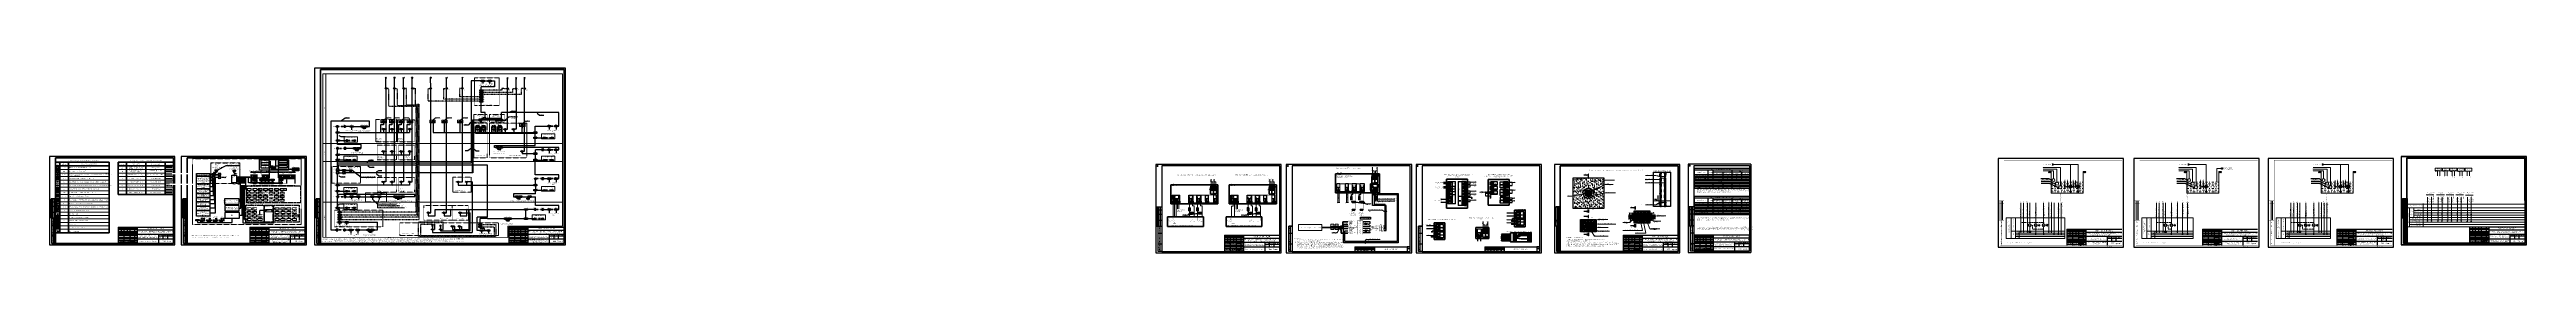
# Model space of a CAD drawing. Header units: millimetres. Extents: x -1073752 to 1436911, y -1379358 to 94781.
# Drawn here: x -116454 to 713414, y 23884 to 85980 of the extents above; entities that cross this region are included whole.
import ezdxf
from ezdxf import colors
from ezdxf.entities.mleader import LeaderData, LeaderLine
from ezdxf.enums import TextEntityAlignment as Align
from ezdxf.math import Vec2, Vec3

# ---------------------------------------------------------------- set-up
doc = ezdxf.new("R2010")
doc.units = ezdxf.units.MM
doc.set_wipeout_variables(frame=1)
for name, pattern in [('ACAD_ISO02W100', [15, 12, -3]), ('GOST2.303 4', [7, 5, -2, 0]), ('HIDDENX2', [19.05, 12.7, -6.35]), ('JIS_02_1.0', [2, 1, -1]), ('JIS_02_2.0', [3, 2, -1]), ('SHTRIX2', [2.2, 1, -1.2]), ('Штриховая', [6, 2, -2, 2]), ('штрихпунктирная', [1, 0.5, -0.25, 0, -0.25])]:
    doc.linetypes.add(name, pattern=pattern)
for name, color, linetype, lineweight in [('....ТЕКСТ', 7, 'Continuous', 15), ('00_АВК', 250, 'Continuous', 50), ('1.АПС_текст', 7, 'Continuous', 15), ('_SCUD_SH-TEXT', 7, 'Continuous', 9), ('_SOT_SH-OBORUD', 5, 'Continuous', 18), ('Aut_Cable_run', 80, 'Continuous', 50), ('BGB', 1, 'Continuous', 30), ('Cut Pattern', 7, 'Continuous', 40), ('RC-Выноски', 7, 'Continuous', 0), ('RC-Дымоудаление', 1, 'Continuous', 30), ('RC-Источники_электропитания', 7, 'Continuous', 30), ('RC-Линии_связи-Адресные', 5, 'Continuous', 50), ('RC-Линии_связи-Интерфейсные_RS-485', 4, 'Continuous', 40), ('RC-Линии_связи-Питание_12-24В', 1, 'Continuous', 30), ('RC-Приборы_управления_и_блоки_индикации', 1, 'Continuous', 30), ('RC-Прочее_оборудование', 1, 'Continuous', 30), ('RC-Шкафы', 1, 'Continuous', 30), ('text', 5, 'Continuous', 20), ('Walls', 7, 'Continuous', 20), ('Автоматизация АиД', 161, 'Continuous', 35), ('АПС', 5, 'Continuous', 30), ('АР_текст', 250, 'Continuous', 40), ('лс', 5, 'Continuous', 30), ('Надписи', 7, 'Continuous', 9), ('Основная сплош', 7, 'Continuous', 30), ('Примечания', 7, 'Continuous', 25), ('Схемы подключ', 7, 'Continuous', 15), ('Текст', 7, 'Continuous', 30)]:
    doc.layers.add(name, color=color, linetype=linetype, lineweight=lineweight)
for name, color, linetype in [('11_Tablica', 7, 'Continuous'), ('_Frame', 7, 'Continuous'), ('DUCT-МО-5-COMPONENT-', 7, 'Continuous'), ('PDF _0', 7, 'Continuous'), ('PDF _Текст', 7, 'Continuous'), ('PDF _ЭОМ_Текст', 7, 'Continuous'), ('RC-Позиционные_обозначения', 7, 'Continuous'), ('RC-Таблицы', 7, 'Continuous'), ('TEXT1', 7, 'Continuous'), ('Основная', 7, 'Continuous'), ('СОТ', 7, 'Continuous'), ('Штампы', 7, 'Continuous')]:
    doc.layers.add(name, color=color, linetype=linetype)
for name, color, linetype, lineweight, true_color in [('Cable Trays', 7, 'Continuous', 5, 0x8000ff), ('ОФ_подписи', 5, 'Continuous', 13, 0x0000ff), ('Подписи', 5, 'Continuous', 18, 0x0000ff), ('Штамп', 7, 'Continuous', 25, 0x000000)]:
    doc.layers.add(name, color=color, linetype=linetype, lineweight=lineweight, true_color=true_color)
doc.layers.add('PDF _АК RS-485', color=30, linetype='Continuous', true_color=0xff7f00)
doc.layers.add('PDF _ВК К1 подвал над олом', color=7, linetype='Continuous', true_color=0x00b800)
doc.layers.add('Вспомог-я', color=123, linetype='Continuous', plot=False)
doc.styles.add('GOST 2.304', font='isocpeur.ttf')
doc.styles.add('GOST-2.304_Type-B_italic', font='')
doc.styles.add('ICOCPEUR', font='isocpeur.ttf', dxfattribs={"height": 250})
doc.styles.add('ISOCPEUR', font='isocpeur.ttf', dxfattribs={"height": 250})
doc.styles.add('PDF ISOCPEUR', font='isocpeur.ttf')
doc.styles.add('RubezhCAD', font='isocpeur.ttf')
doc.styles.add('SIMPLEX', font='isocpeur.ttf', dxfattribs={"width": 0.85})
doc.styles.get("Standard").update_dxf_attribs({"font": 'arial.ttf'})
doc.styles.add('TIMES', font='times.ttf')
doc.styles.add('XREF1$0$Standard', font='isocpeur.ttf')
doc.styles.add('КИТ', font='isocpeur.ttf', dxfattribs={"width": 0.9, "oblique": 14, "height": 250})
doc.styles.add('КИТ 2.5', font='isocpeur.ttf', dxfattribs={"oblique": 14, "height": 2.5})
doc.styles.add('КИТ 250', font='isocpeur.ttf', dxfattribs={"oblique": 14, "height": 500})
doc.styles.get('GOST-2.304_Type-B_italic').set_extended_font_data('GOST Common', italic=True)
doc.dimstyles.new('Копия 150', dxfattribs={"dimtxt": 2, "dimasz": 2, "dimexe": 1.25, "dimexo": 0.5, "dimgap": 1, "dimtad": 1, "dimdec": 0, "dimtxsty": 'Standard', "dimblk": 'OBLIQUE', "dimcen": 2.5, "dimdle": 1, "dimadec": 0, "dimazin": 0, "dimtfac": 1, "dimtdec": 0, "dimtmove": 0, "dimatfit": 3, "dimldrblk": 'DOT', "dimfxl": 1, "dimlwd": 5, "dimlwe": 5, "dimarcsym": 0})
pattern_1 = [(325, (611180.7, 8786.9), (91.05526, 130.04039), []), (325, (611200.2, 8676.35), (91.05526, 130.04039), [198.4375, -39.6875, 0, -39.6875])]

# ---------------------------------------------------------------- blocks, each defined once
blk = doc.blocks.new('П_Зыкин')
at = {"layer": 'ОФ_подписи', "color": 152, "ltscale": 100, "true_color": 0x0061c2, "transparency": 33554687}
for p, q in [((142, 249), (62, -174)), ((102, 37), (218, 37)), ((258, 249), (178, -174))]:
    blk.add_line(p, q, dxfattribs=at)
blk.add_lwpolyline([(-462, 273), (-74, 273), (-446, -30)], dxfattribs=at)
for centre, radius, start, end in [((-271, -94), 186, 314.239287, 159.934832), ((345, -1372), 1523, 88.875828, 117.878801), ((1109, -252), 1204, 158.759347, 174.230966), ((-1024, 224), 1068, 337.814445, 2.885928), ((-849, 72), 852, 342.830766, 7.481514), ((-9, 182), 4.48, 8.969063, 155.655108), ((-643, 22), 732, 344.455502, 20.461961), ((-318, -169), 151, 108.756799, 173.42509), ((-287, -115), 185, 191.535846, 322.351192)]:
    blk.add_arc(centre, radius, start, end, dxfattribs=at)
blk = doc.blocks.new('П_Лукашова')
at = {"layer": 'ОФ_подписи', "color": 152, "true_color": 0x0061c2}
for p, q in [((221, 339), (-221, -339)), ((286, 371), (-156, -307)), ((283, 370), (218, 338))]:
    blk.add_line(p, q, dxfattribs=at)
for points in [[(-221, -339), (-276, -344), (-368, -289), (-446, -221), (-505, -166), (-522, -116), (-412, -16), (-295, 56), (-173, 120), (-49, 179), (33, 216), (87, 237), (52, 221), (11, 167), (-59, 51), (-126, -52), (-177, -132), (-256, -231), (-409, -409)], [(360, 20), (294, -18), (203, -65), (91, -124), (-73, -248)], [(366, 415), (236, 213), (85, -37), (-50, -300)], [(221, 301), (344, 360), (434, 401), (475, 416), (464, 395), (420, 336), (342, 232), (310, 203), (337, 221), (420, 283), (490, 322), (558, 352), (576, 358), (491, 240), (403, 113), (374, 49), (360, 20)], [(530, 102), (646, 199), (748, 254)]]:
    blk.add_spline(points, degree=3, dxfattribs=at)
blk = doc.blocks.new('A$C11203D1A')
at = {"layer": 'Подписи', "lineweight": 25}
blk.add_lwpolyline([(0.2, 1.1), (0.1, 0.9), (0, 0.5), (0, 0.3), (0.1, 0.1), (0.2, 0), (0.3, 0), (0.5, 0.1), (0.7, 0.2), (0.9, 0.4), (1.8, 1.3), (2.6, 2.1), (3.2, 2.8), (3.8, 3.6), (4.4, 4.6), (5, 5.4), (5.4, 6), (5.7, 6.5), (5.8, 6.5), (5.7, 6.3), (4.7, 5.1), (3.8, 3.8), (2.7, 1.9), (2.4, 1.3), (2.1, 0.9), (2.1, 0.7), (2, 0.6), (2, 0.5), (2.1, 0.4), (2.1, 0.4), (2.2, 0.4), (2.3, 0.5), (2.5, 0.7), (2.8, 0.9), (3.1, 1.1), (3.2, 1.2), (3.3, 1.2), (3.3, 1.2), (3.3, 1.1), (3.2, 0.9), (3.2, 0.8), (3.2, 0.7), (3.3, 0.6), (3.3, 0.5), (3.4, 0.5), (3.5, 0.5), (3.7, 0.6), (3.9, 0.7), (4.2, 0.8), (4.6, 1.2), (4.8, 1.4), (5, 1.5), (5.2, 1.7), (5.5, 2), (5.6, 2.2), (5.7, 2.3), (5.8, 2.4), (5.7, 2.5), (5.7, 2.6), (5.6, 2.6), (5.5, 2.5), (5.3, 2.4), (5.1, 2.2), (5, 2), (4.9, 1.9), (4.9, 1.7), (4.9, 1.7), (4.9, 1.6), (5, 1.7), (5.1, 1.7), (5.2, 1.8), (5.2, 1.8), (5.3, 1.8), (5.3, 1.8), (5.3, 1.8), (5.3, 1.7), (5.2, 1.6), (5.1, 1.5), (5, 1.3), (5, 1.2), (5, 1.2), (5, 1.1), (5, 1.1), (5.1, 1.1), (5.1, 1.1), (5.1, 1.1), (5.2, 1.1), (5.2, 1.1), (5.3, 0.9), (5.3, 0.8), (5.4, 0.8), (5.4, 0.8), (5.5, 0.8), (5.6, 0.8), (5.9, 1), (6.1, 1.2), (6.4, 1.5), (6.7, 1.7), (6.9, 1.9), (7.1, 2.1), (7.2, 2.3), (7.2, 2.3), (7.2, 2.3), (7.2, 2.3), (7.2, 2.3), (7.1, 2.2), (6.8, 1.6), (6.7, 1.4), (6.6, 1.3), (6.6, 1.2), (6.6, 1.2), (6.6, 1.1), (6.6, 1.1), (6.7, 1.1), (6.7, 1.1), (6.8, 1.2), (6.9, 1.3), (7, 1.3), (7.1, 1.3), (7.2, 1.4), (7.2, 1.3), (7.3, 1.3), (7.3, 1.2), (7.3, 1.1), (7.3, 1.1), (7.3, 1), (7.4, 1), (7.4, 1), (7.5, 1), (7.6, 1.1), (7.7, 1.2), (7.9, 1.3), (8.1, 1.5), (8.4, 1.7), (8.6, 2), (8.8, 2.1), (8.9, 2.2), (9, 2.2), (9, 2.3), (9, 2.3), (9, 2.3), (9, 2.3), (9, 2.3), (8.9, 2.2), (8.7, 1.8), (8.6, 1.6), (8.5, 1.5), (8.5, 1.4), (8.5, 1.4), (8.6, 1.3), (8.6, 1.3), (8.7, 1.4), (8.7, 1.4), (8.8, 1.4), (8.9, 1.4), (8.9, 1.4), (8.9, 1.3), (9, 1.2), (9, 1.1), (9, 1.1), (9.1, 1.1), (9.2, 1.1), (9.2, 1.1), (9.3, 1.2), (9.6, 1.4), (9.9, 1.6), (10.2, 1.9), (10.4, 2.1), (10.6, 2.3), (10.7, 2.5), (10.8, 2.6), (10.8, 2.7), (10.7, 2.8), (10.7, 2.8), (10.6, 2.8), (10.5, 2.7), (10.4, 2.5), (10.3, 2.4), (10.3, 2.2), (10.3, 2.1), (10.3, 1.8), (10.3, 1.7), (10.4, 1.6), (10.4, 1.5), (10.5, 1.4)], dxfattribs=at)
blk = doc.blocks.new('Штамп')
at = {"layer": 'Основная'}
for p, q in [((-18500, 5000), (-12000, 5000)), ((-12000, 4500), (-18500, 4500)), ((-18500, 4000), (-12000, 4000)), ((-12000, 2500), (-18500, 2500)), ((-18500, 2000), (-12000, 2000)), ((-12000, 1500), (-18500, 1500)), ((-12000, 1000), (-18500, 1000)), ((-18500, 500), (-12000, 500))]:
    blk.add_line(p, q, dxfattribs=at)
at = {"layer": 'Основная сплош'}
for p, q in [((-18500, 5500), (0, 5500)), ((-18500, 5500), (-18500, 0)), ((-18500, 3500), (-12000, 3500)), ((0, 3000), (-18500, 3000)), ((-17500, 5500), (-17500, 3000)), ((-16500, 0), (-16500, 5500)), ((-15500, 5500), (-15500, 3000)), ((-14500, 0), (-14500, 5500)), ((-13000, 5500), (-13000, 0)), ((-12000, 0), (-12000, 5500)), ((-12000, 4500), (0, 4500)), ((-12000, 1500), (0, 1500)), ((-5000, 3000), (-5000, 0)), ((-5000, 2500), (0, 2500)), ((-3500, 3000), (-3500, 1500)), ((-2000, 3000), (-2000, 1500))]:
    blk.add_line(p, q, dxfattribs=at)
at = {"transparency": 33554687, "xscale": 100, "yscale": 100, "zscale": 100}
blk.add_blockref('A$C11203D1A', (-14379, 2533), dxfattribs=at)
at = {"layer": 'ОФ_подписи', "color": 5}
for name, p, xscale, yscale, zscale in [('П_Лукашова', (-13755, 700), 1.010226427429054, 1.010226427429054, 1.010226427429054), ('П_Зыкин', (-13706, 228), 0.7621923841183493, 0.7621923841183493, 0.7621923841183493)]:
    blk.add_blockref(name, p, dxfattribs=dict(at, xscale=xscale, yscale=yscale, zscale=zscale))
at = {"transparency": 33554687, "insert": (-8500, 2250), "char_height": 250, "width": 7000, "attachment_point": 5, "style": 'PDF ISOCPEUR'}
blk.add_mtext('Автоматизация инженерных систем. Автоматизация противопожарных систем', dxfattribs=at)
at = {"layer": 'АР_текст', "color": 7, "transparency": 33554687, "insert": (-2009, 668), "char_height": 400, "width": 7750, "attachment_point": 5, "style": 'RubezhCAD'}
blk.add_mtext('{\\C0;ООО "Артис"}', dxfattribs=at)
at = {"layer": 'Текст', "style": 'ICOCPEUR'}
for s, p in [('Разработал', (-18441, 2620)), ('Н.Контроль', (-18407, 620)), ('ГИП', (-18407, 120)), ('Лялля', (-16408, 2622)), ('Лукашова', (-16408, 602)), ('Зыкин', (-16408, 102)), ('03.26', (-12934, 2590)), ('03.26', (-12934, 590)), ('03.26', (-12934, 90))]:
    blk.add_text(s, height=250, dxfattribs=at).set_placement(p)
at = {"layer": 'Текст', "linetype": 'Continuous', "style": 'RubezhCAD'}
for s, p in [('Изм.', (-18302, 3131)), ('Кол.у.', (-17500, 3131)), ('Лист', (-16402, 3131)), ('Nдок.', (-15424, 3131)), ('Подпись', (-14434, 3131)), ('Дата', (-12857, 3131))]:
    blk.add_text(s, height=250, dxfattribs=at).set_placement(p)
at = {"layer": 'Текст', "color": 0, "style": 'RubezhCAD'}
blk.add_text('708/П-24-АНО-АДИС', height=400, dxfattribs=at).set_placement((-6000, 4798), align=Align.CENTER)
at = {"layer": 'Текст', "color": 7, "linetype": 'Continuous', "style": 'RubezhCAD'}
for s, p in [('Стадия', (-4273, 2640)), ('Лист', (-2750, 2640)), ('Листов', (-1000, 2640))]:
    blk.add_text(s, height=250, dxfattribs=at).set_placement(p, align=Align.CENTER)
at = {"layer": 'Текст', "color": 7, "style": 'RubezhCAD'}
blk.add_text('Р', height=250, dxfattribs=at).set_placement((-4273, 1857), align=Align.CENTER)
at = {"layer": 'Текст', "ltscale": 100, "insert": (-6063, 3750), "char_height": 250, "attachment_point": 5, "style": 'RubezhCAD'}
blk.add_mtext_dynamic_manual_height_columns('\\pi-3.125;Капитальный ремонт общеобразовательного учреждения ГБОУ Школа{\\H1.25x; }\\P№ 1210 по адресу: г. Москва, ул. Живописная, д. 32{\\H1.21604x; }\\P', width=11832.53, gutter_width=1250, heights=[1893], dxfattribs=at)
at = {"layer": 'Текст', "ltscale": 100, "style": 'TIMES'}
blk.add_attdef('НАЗВАНИЕ', text='', height=250, dxfattribs=at).set_placement((-8500, 750), align=Align.MIDDLE_CENTER)
at = {"layer": 'Текст', "ltscale": 100, "style": 'RubezhCAD'}
blk.add_attdef('ЛИСТОВ', text='', height=250, dxfattribs=at).set_placement((-1000, 1857), align=Align.CENTER)
blk = doc.blocks.new('Nasos')
blk.add_hatch(color=7).paths.add_polyline_path([(4, 0), (-2, 3.5), (-2, -3.5)])
at = {"color": 7}
for q in [(-2, 3.5), (-2, -3.5)]:
    blk.add_line((4, 0), q, dxfattribs=at)
at = {"color": 7, "lineweight": 40}
blk.add_circle((0, 0), 4, dxfattribs=at)
blk = doc.blocks.new('Voda')
blk.add_hatch(color=5).paths.add_polyline_path([(0, -2.3), (4, 0), (0, 2.3)])
at = {"color": 5}
for p, q in [((0, 2.3), (0, -2.3)), ((4, 0), (0, 2.3)), ((4, 0), (0, -2.3))]:
    blk.add_line(p, q, dxfattribs=at)
blk = doc.blocks.new('_DotSmall')
at = {"color": 0, "linetype": 'ByBlock', "const_width": 0.5}
blk.add_lwpolyline([(-0.0625, 0, 1), (0.0625, 0, 1)], format="xyb", close=True, dxfattribs=at)
blk = doc.blocks.new('RC-UGO-PPK-01')
blk.add_wipeout([(5, -2.5), (5, 2.5), (-5, 2.5), (-5, -2.5)]).dxf.layer = 'RC-Приборы_управления_и_блоки_индикации'
blk.add_wipeout([(-5, -2.5), (-5, 2.5), (5, 2.5), (5, -2.5)]).dxf.layer = 'RC-Приборы_управления_и_блоки_индикации'
at = {"layer": 'RC-Приборы_управления_и_блоки_индикации'}
h = blk.add_hatch(color=256, dxfattribs=at)
h.dxf.hatch_style = 1
h.paths.add_polyline_path([(5, -2.5), (5, 0), (0, 0), (0, -2.5)])
blk.add_lwpolyline([(-5, -2.5), (5, -2.5), (5, 2.5), (-5, 2.5)], close=True, dxfattribs=at)
for points in [[(5, 0), (0, 0), (0, -2.5)], [(0, 0), (5, 0)]]:
    blk.add_lwpolyline(points, dxfattribs=at)
blk.add_attdef('PSTN', text='', height=1.5, dxfattribs=at).set_placement((5, 2.5), align=Align.BOTTOM_CENTER)
blk = doc.blocks.new('RC-UGO-BKI-01')
blk.add_wipeout([(5, -2.5), (5, 2.5), (-5, 2.5), (-5, -2.5)]).dxf.layer = 'RC-Приборы_управления_и_блоки_индикации'
blk.add_wipeout([(-5, -2.5), (-5, 2.5), (5, 2.5), (5, -2.5)]).dxf.layer = 'RC-Приборы_управления_и_блоки_индикации'
at = {"layer": 'RC-Приборы_управления_и_блоки_индикации'}
for p, q in [((5, 0), (0, 0)), ((0, 0), (0, -2.5))]:
    blk.add_line(p, q, dxfattribs=at)
blk.add_lwpolyline([(-5, -2.5), (5, -2.5), (5, 2.5), (-5, 2.5)], close=True, dxfattribs=at)
blk.add_attdef('PSTN', text='', height=2.5, dxfattribs=at).set_placement((6.3, 2.4), align=Align.BOTTOM_CENTER)
blk = doc.blocks.new('RC-UGO-MDU-01')
at = {"layer": 'RC-Дымоудаление'}
blk.add_point((0, 0), dxfattribs=at)
blk.add_wipeout([(5, 2.5), (5, -2.5), (-5, -2.5), (-5, 2.5)]).dxf.layer = 'RC-Дымоудаление'
blk.add_wipeout([(-5, -2.5), (-5, 2.5), (5, 2.5), (5, -2.5)]).dxf.layer = 'RC-Дымоудаление'
blk.add_lwpolyline([(-5, 2.5), (5, 2.5), (5, -2.5), (-5, -2.5), (-5, 2.5)], close=True, dxfattribs=at)
at = {"layer": 'RC-Дымоудаление', "ltscale": 100, "style": 'ISOCPEUR', "width": 0.7}
blk.add_text('МДУ-1', height=2.5, dxfattribs=at).set_placement((0, 0), align=Align.MIDDLE)
at = {"layer": 'RC-Дымоудаление'}
blk.add_attdef('PSTN', text='', height=2.5, dxfattribs=at).set_placement((5.8, 2.4), align=Align.BOTTOM_CENTER)
blk = doc.blocks.new('RC-UGO-SHUNV-01')
at = {"layer": 'RC-Шкафы'}
blk.add_point((0, 0), dxfattribs=at)
blk.add_wipeout([(5, -2.5), (5, 2.5), (-5, 2.5), (-5, -2.5)]).dxf.layer = 'RC-Шкафы'
blk.add_wipeout([(-5, -2.5), (-5, 2.5), (5, 2.5), (5, -2.5)]).dxf.layer = 'RC-Шкафы'
for p, q in [((-5, 2.5), (5, 2.5)), ((-5, -2.5), (-5, 2.5)), ((5, 2.5), (5, -2.5)), ((5, -2.5), (-5, -2.5))]:
    blk.add_line(p, q, dxfattribs=at)
blk.add_lwpolyline([(-5, 2.5), (-5, 2.5)], dxfattribs=at)
blk.add_lwpolyline([(-5, 2.5), (-5, 2.5)], dxfattribs=at)
at = {"layer": 'RC-Шкафы', "ltscale": 100, "style": 'ISOCPEUR', "width": 0.6}
blk.add_text('ШУН/В', height=3, dxfattribs=at).set_placement((0, 0), align=Align.MIDDLE)
at = {"layer": 'RC-Шкафы'}
blk.add_attdef('PSTN', text='', height=2.5, dxfattribs=at).set_placement((6.2, 2.5), align=Align.BOTTOM_CENTER)
blk = doc.blocks.new('RC-UGO-RM-04')
at = {"layer": 'RC-Прочее_оборудование'}
blk.add_point((0, 0), dxfattribs=at)
blk.add_wipeout([(5, 2.5), (5, -2.5), (-5, -2.5), (-5, 2.5)]).dxf.layer = 'RC-Прочее_оборудование'
blk.add_wipeout([(-5, -2.5), (-5, 2.5), (5, 2.5), (5, -2.5)]).dxf.layer = 'RC-Прочее_оборудование'
for p, q in [((-5, 2.5), (5, 2.5)), ((-5, -2.5), (-5, 2.5)), ((-5, 2.5), (-5, 2.5)), ((5, 2.5), (5, -2.5)), ((5, -2.5), (-5, -2.5))]:
    blk.add_line(p, q, dxfattribs=at)
at = {"layer": 'RC-Прочее_оборудование', "ltscale": 100, "style": 'ISOCPEUR', "width": 0.9}
blk.add_text('РМ-4', height=2.5, dxfattribs=at).set_placement((0, 0), align=Align.MIDDLE)
at = {"layer": 'RC-Прочее_оборудование'}
blk.add_attdef('PSTN', text='', height=2.5, dxfattribs=at).set_placement((5.7, 2.5), align=Align.BOTTOM_CENTER)
blk = doc.blocks.new('RC-UGO-IP12-03')
blk.add_wipeout([(-5, 2.5), (-5, -2.5), (5, -2.5), (5, 2.5)]).dxf.layer = 'RC-Источники_электропитания'
at = {"layer": 'RC-Источники_электропитания'}
blk.add_lwpolyline([(-5, -2.5), (5, -2.5), (5, 2.5), (-5, 2.5)], close=True, dxfattribs=at)
for points in [[(-3.9, 0), (-0.9, 0)], [(-2.4, -1.5), (-2.4, 1.5)], [(0.9, 0), (3.9, 0)]]:
    blk.add_lwpolyline(points, dxfattribs=at)
blk.add_attdef('PSTN', text='', height=2.5, dxfattribs=at).set_placement((6.1, 2.4), align=Align.BOTTOM_CENTER)
blk = doc.blocks.new('111607191')
at = {"layer": 'RC-Линии_связи-Адресные', "ltscale": 100}
blk.add_line((-10, 0), (10, 0), dxfattribs=at)
blk = doc.blocks.new('111607231')
at = {"layer": 'RC-Линии_связи-Интерфейсные_RS-485', "ltscale": 100}
blk.add_line((-10, 0), (10, 0), dxfattribs=at)
blk = doc.blocks.new('RC-UGO-UDPD-01')
at = {"layer": 'RC-Дымоудаление', "ltscale": 30}
blk.add_lwpolyline([(2.5, 2.5), (2.5, -2.5), (-2.5, -2.5), (-2.5, 2.5)], close=True, dxfattribs=at)
blk.add_wipeout([(2.5, 2.5), (2.5, -2.5), (-2.5, -2.5), (-2.5, 2.5)]).dxf.layer = 'RC-Дымоудаление'
at = {"layer": 'RC-Дымоудаление'}
for p, q in [((-2.5, 2.5), (-2.5, -2.5)), ((2.5, 2.5), (-2.5, 2.5)), ((2.5, -2.5), (2.5, 2.5)), ((-2.5, -2.5), (2.5, -2.5))]:
    blk.add_line(p, q, dxfattribs=at)
at = {"layer": 'RC-Дымоудаление', "ltscale": 30, "const_width": 0.375}
blk.add_lwpolyline([(-1.5, 1.5, 1), (1.5, 1.5, 1)], format="xyb", dxfattribs=at)
blk.add_lwpolyline([(0, 0), (0, -1.5)], dxfattribs=at)
at = {"layer": 'RC-Дымоудаление', "const_width": 0.1}
for points in [[(1.2, -2.2), (1.2, -1.9), (2.1, -1.9), (2.1, -2.2)], [(1.9, -1.9), (1.9, -1), (1.4, -1), (1.3, -1.9)]]:
    blk.add_lwpolyline(points, dxfattribs=at)
at = {"layer": 'RC-Дымоудаление'}
blk.add_attdef('PSTN', text='', height=2.5, dxfattribs=at).set_placement((1.3, 2.2), align=Align.BOTTOM_LEFT)
blk = doc.blocks.new('*U8')
at = {"lineweight": 50}
for p, q in [((5, 155), (20, 155)), ((5, 155), (5, 90)), ((5, 90), (20, 90)), ((8, 5), (8, 90)), ((14, 5), (14, 90)), ((8, 65), (20, 65)), ((8, 30), (20, 30)), ((8, 5), (20, 5))]:
    blk.add_line(p, q, dxfattribs=at)
for p, q in [((10, 155), (10, 90)), ((10, 145), (20, 145)), ((10, 130), (20, 130)), ((10, 110), (20, 110)), ((15, 155), (15, 90))]:
    blk.add_line(p, q)
blk.add_lwpolyline([(0, 0), (420, 0), (420, 297), (0, 297)], close=True)
blk.add_lwpolyline([(20, 292), (415, 292), (415, 5), (20, 5)], close=True, dxfattribs=at)
at = {"style": 'XREF1$0$Standard'}
for s, p in [('Согласовано', (8, 102.1)), ('Взам.инв. N', (11.1, 76.6)), ('Подпись и дата', (11, 46.4)), ('Инв.N подл.', (11.2, 17.1))]:
    blk.add_text(s, height=2.5, rotation=90, dxfattribs=at).set_placement(p, align=Align.MIDDLE_CENTER)
blk.add_text('Формат', height=2.5, dxfattribs=at).set_placement((364, 2))
blk.add_text('А3', height=2.5, dxfattribs=at).set_placement((381.5, 2), align=Align.RIGHT)
for tag, p in [('СОГЛАСОВАНО_ДАТА2', (14.4, 145.6)), ('СОГЛАСОВАНО_ДАТА3', (19.4, 145.6)), ('СОГЛАСОВАНО_ФАМИЛИЯ2', (14.4, 110.6)), ('СОГЛАСОВАНО_ДОЛЖНОСТЬ2', (14.4, 90.6)), ('СОГЛАСОВАНО_ФАМИЛИЯ3', (19.4, 110.6)), ('СОГЛАСОВАНО_ДОЛЖНОСТЬ3', (19.4, 90.6))]:
    blk.add_attdef(tag, p, '', height=2.5, rotation=90, dxfattribs=at)
for tag, p in [('ВЗАМ_ИНВ_НОМЕР', (19.4, 77.5)), ('ИНВ_N_ПОДЛ', (19.4, 17.5))]:
    blk.add_attdef(tag, text='', height=2.5, rotation=90, dxfattribs=at).set_placement(p, align=Align.CENTER)
blk.add_attdef('ИНВ_ДАТА', text='', height=2.5, rotation=90, dxfattribs=at).set_placement((19.4, 63.8), align=Align.RIGHT)
blk = doc.blocks.new('PC 2 mon')
for p, q in [((-5, -3), (5, -3)), ((-5, -4), (5, -4)), ((-5, -4), (5, -4))]:
    blk.add_line(p, q)
for points in [[(-9, 7), (-2, 7), (-2, 2), (-9, 2)], [(-9, 7), (-1, 7), (-1, 1), (-9, 1)], [(-5, 0), (5, 0), (5, -2), (-5, -2)], [(1, 7), (9, 7), (9, 1), (1, 1)], [(2, 7), (9, 7), (9, 2), (2, 2)], [(-5, -3), (5, -3), (6, -5), (-6, -5)]]:
    blk.add_lwpolyline(points, close=True)
blk = doc.blocks.new('RC-UGO-RM-01')
at = {"layer": 'RC-Прочее_оборудование'}
blk.add_point((0, 0), dxfattribs=at)
blk.add_wipeout([(5, 2.5), (5, -2.5), (-5, -2.5), (-5, 2.5)]).dxf.layer = 'RC-Прочее_оборудование'
blk.add_wipeout([(-5, -2.5), (-5, 2.5), (5, 2.5), (5, -2.5)]).dxf.layer = 'RC-Прочее_оборудование'
for p, q in [((-5, 2.5), (5, 2.5)), ((-5, -2.5), (-5, 2.5)), ((5, 2.5), (5, -2.5)), ((5, -2.5), (-5, -2.5))]:
    blk.add_line(p, q, dxfattribs=at)
at = {"layer": 'RC-Прочее_оборудование', "ltscale": 100, "style": 'ISOCPEUR', "width": 0.9}
blk.add_text('РМ-1', height=2.5, dxfattribs=at).set_placement((0, 0), align=Align.MIDDLE)
at = {"layer": 'RC-Прочее_оборудование'}
blk.add_attdef('PSTN', text='', height=2.5, dxfattribs=at).set_placement((5.5, 2.6), align=Align.BOTTOM_CENTER)
blk = doc.blocks.new('A$C122646C6')
at = {"color": 1, "lineweight": 30}
for points in [[(0, 200), (400, 200), (400, 0), (0, 0), (0, 200)], [(0, 200), (173, 113)], [(173, 87), (0, 0)], [(400, 200), (227, 113)], [(227, 87), (400, 0)]]:
    blk.add_lwpolyline(points, dxfattribs=at)
blk.add_circle((200, 100), 30, dxfattribs=at)
blk = doc.blocks.new('A$C621463D6')
at = {"color": 18, "lineweight": 35, "true_color": 0x000000, "flags": 128}
blk.add_lwpolyline([(0, 525), (914, 525), (914, 0), (0, 0), (0, 525)], dxfattribs=at)
at = {"color": 18, "lineweight": 18, "true_color": 0x000000, "flags": 128}
for points in [[(64, 76), (453, 76), (453, 466), (64, 466), (64, 76)], [(110, 241), (110, 220), (89, 220), (89, 241), (110, 241)], [(207, 229), (110, 229)], [(216, 347), (313, 229), (411, 229)], [(432, 241), (432, 220), (411, 220), (411, 241), (432, 241)], [(453, 76), (842, 76), (842, 466), (453, 466), (453, 76)], [(500, 284), (500, 262), (478, 262), (478, 284), (500, 284)], [(580, 271), (500, 271)], [(720, 419), (720, 123), (580, 123), (580, 419), (720, 419)], [(800, 271), (720, 271)], [(821, 284), (821, 262), (800, 262), (800, 284), (821, 284)]]:
    blk.add_lwpolyline(points, dxfattribs=at)
blk = doc.blocks.new('Пульт')
blk.add_wipeout([(0, 0), (0, 500), (-1000, 500), (-1000, 0)]).dxf.layer = 'RC-Приборы_управления_и_блоки_индикации'
blk.add_wipeout([(-1000, 0), (-1000, 500), (0, 500), (0, 0)]).dxf.layer = 'RC-Приборы_управления_и_блоки_индикации'
at = {"layer": 'RC-Приборы_управления_и_блоки_индикации'}
for p, q in [((-1000, 250), (0, 250)), ((-750, 500), (-750, 0)), ((-500, 500), (-500, 0)), ((-250, 500), (-250, 0))]:
    blk.add_line(p, q, dxfattribs=at)
blk.add_lwpolyline([(-1000, 0), (0, 0), (0, 500), (-1000, 500)], close=True, dxfattribs=at)
blk = doc.blocks.new('A$C73BA6E17')
at = {"color": 5, "lineweight": 30}
for points in [[(0, 200), (400, 200), (400, 0), (0, 0), (0, 200)], [(0, 200), (173, 113)], [(173, 87), (0, 0)], [(400, 200), (227, 113)], [(227, 87), (400, 0)]]:
    blk.add_lwpolyline(points, dxfattribs=at)
blk.add_circle((200, 100), 30, dxfattribs=at)
blk = doc.blocks.new('*U25')
at = {"lineweight": 50}
for p, q in [((5, 155), (20, 155)), ((5, 155), (5, 90)), ((5, 90), (20, 90)), ((8, 5), (8, 90)), ((14, 5), (14, 90)), ((8, 65), (20, 65)), ((8, 30), (20, 30)), ((8, 5), (20, 5))]:
    blk.add_line(p, q, dxfattribs=at)
for p, q in [((10, 155), (10, 90)), ((10, 145), (20, 145)), ((10, 130), (20, 130)), ((10, 110), (20, 110)), ((15, 155), (15, 90))]:
    blk.add_line(p, q)
blk.add_lwpolyline([(0, 0), (841, 0), (841, 594), (0, 594)], close=True)
blk.add_lwpolyline([(20, 589), (836, 589), (836, 5), (20, 5)], close=True, dxfattribs=at)
at = {"style": 'XREF1$0$Standard'}
for s, p in [('Согласовано', (8, 102.1)), ('Взам.инв. N', (11.1, 76.6)), ('Подпись и дата', (11, 46.4)), ('Инв.N подл.', (11.2, 17.1))]:
    blk.add_text(s, height=2.5, rotation=90, dxfattribs=at).set_placement(p, align=Align.MIDDLE_CENTER)
blk.add_text('Формат', height=2.5, dxfattribs=at).set_placement((785, 2))
blk.add_text('А1', height=2.5, dxfattribs=at).set_placement((802.5, 2), align=Align.RIGHT)
for tag, p in [('СОГЛАСОВАНО_ДАТА2', (14.4, 145.6)), ('СОГЛАСОВАНО_ДАТА3', (19.4, 145.6)), ('СОГЛАСОВАНО_ФАМИЛИЯ2', (14.4, 110.6)), ('СОГЛАСОВАНО_ДОЛЖНОСТЬ2', (14.4, 90.6)), ('СОГЛАСОВАНО_ФАМИЛИЯ3', (19.4, 110.6)), ('СОГЛАСОВАНО_ДОЛЖНОСТЬ3', (19.4, 90.6))]:
    blk.add_attdef(tag, p, '', height=2.5, rotation=90, dxfattribs=at)
for tag, p in [('ВЗАМ_ИНВ_НОМЕР', (19.4, 77.5)), ('ИНВ_N_ПОДЛ', (19.4, 17.5))]:
    blk.add_attdef(tag, text='', height=2.5, rotation=90, dxfattribs=at).set_placement(p, align=Align.CENTER)
blk.add_attdef('ИНВ_ДАТА', text='', height=2.5, rotation=90, dxfattribs=at).set_placement((19.4, 63.8), align=Align.RIGHT)
blk = doc.blocks.new('*U2454')
at = {"layer": 'DUCT-МО-5-COMPONENT-', "color": 7, "linetype": 'Continuous', "lineweight": -3}
for p, q in [((1237852, 366763, 3000), (1237852, 367063, 3000)), ((1237921, 366934, 3000), (1237852, 367063, 3000)), ((1237921, 366892, 3000), (1237852, 366763, 3000)), ((1237944, 366934, 3000), (1238012, 367063, 3000)), ((1237944, 366892, 3000), (1238012, 366763, 3000)), ((1238012, 366763, 3000), (1238012, 367063, 3000))]:
    blk.add_line(p, q, dxfattribs=at)
blk.add_circle((1237932, 366913, 3000), 16, dxfattribs=at)
at = {"layer": 'DUCT-МО-5-COMPONENT-', "color": 7, "linetype": 'Continuous', "lineweight": -3, "extrusion": (0, 1, 0)}
for centre in [(1237932, 367063, 3000), (1237932, 367063, 3000), (1237932, 366763, 3000)]:
    blk.add_ellipse(centre, major_axis=(-80, 0), ratio=1, start_param=0, end_param=3.1415927, dxfattribs=at)
at = {"layer": 'DUCT-МО-5-COMPONENT-', "color": 7, "linetype": 'Continuous', "lineweight": -3, "extrusion": (0, -1, 0)}
blk.add_ellipse((1237932, 366763, 3000), major_axis=(80, 0), ratio=1, start_param=0, end_param=3.1415927, dxfattribs=at)
blk = doc.blocks.new('*U2453')
at = {"layer": 'DUCT-МО-5-COMPONENT-', "color": 7, "linetype": 'Continuous', "lineweight": -3}
for p, q in [((1237852, 366763, 3000), (1237852, 367063, 3000)), ((1237921, 366934, 3000), (1237852, 367063, 3000)), ((1237921, 366892, 3000), (1237852, 366763, 3000)), ((1237944, 366934, 3000), (1238012, 367063, 3000)), ((1237944, 366892, 3000), (1238012, 366763, 3000)), ((1238012, 366763, 3000), (1238012, 367063, 3000))]:
    blk.add_line(p, q, dxfattribs=at)
blk.add_circle((1237932, 366913, 3000), 16, dxfattribs=at)
at = {"layer": 'DUCT-МО-5-COMPONENT-', "color": 7, "linetype": 'Continuous', "lineweight": -3, "extrusion": (0, 1, 0)}
for centre in [(1237932, 367063, 3000), (1237932, 367063, 3000), (1237932, 366763, 3000)]:
    blk.add_ellipse(centre, major_axis=(-80, 0), ratio=1, start_param=0, end_param=3.1415927, dxfattribs=at)
at = {"layer": 'DUCT-МО-5-COMPONENT-', "color": 7, "linetype": 'Continuous', "lineweight": -3, "extrusion": (0, -1, 0)}
blk.add_ellipse((1237932, 366763, 3000), major_axis=(80, 0), ratio=1, start_param=0, end_param=3.1415927, dxfattribs=at)
blk = doc.blocks.new('РМ-1С')
at = {"layer": 'RC-Прочее_оборудование'}
blk.add_point((0, 0), dxfattribs=at)
blk.add_wipeout([(5, 2.5), (5, -2.5), (-5, -2.5), (-5, 2.5)]).dxf.layer = 'RC-Прочее_оборудование'
blk.add_wipeout([(-5, -2.5), (-5, 2.5), (5, 2.5), (5, -2.5)]).dxf.layer = 'RC-Прочее_оборудование'
for p, q in [((-5, 2.5), (5, 2.5)), ((-5, -2.5), (-5, 2.5)), ((5, 2.5), (5, -2.5)), ((5, -2.5), (-5, -2.5))]:
    blk.add_line(p, q, dxfattribs=at)
at = {"layer": 'RC-Прочее_оборудование', "ltscale": 100, "style": 'ISOCPEUR', "width": 0.9}
blk.add_text('РМ-1С', height=2.5, dxfattribs=at).set_placement((0, 0), align=Align.MIDDLE)
at = {"layer": 'RC-Прочее_оборудование'}
blk.add_attdef('PSTN', text='', height=2.5, dxfattribs=at).set_placement((5.5, 2.6), align=Align.BOTTOM_CENTER)
blk = doc.blocks.new('_Oblique')
at = {"color": 0, "linetype": 'ByBlock', "lineweight": -2}
blk.add_line((-0.5, -0.5), (0.5, 0.5), dxfattribs=at)
blk = doc.blocks.new('*U2452')
at = {"layer": 'BGB'}
h = blk.add_hatch(color=256, dxfattribs=at)
h.paths.add_polyline_path([(250, -250), (250, 250), (-250, 250), (-250, -250)])
h.paths.add_polyline_path([(-217, -75), (-217, 75), (217, 75), (217, -75)], flags=16)
at = {"layer": 'BGB', "true_color": 0xffffff}
blk.add_hatch(color=7, dxfattribs=at).paths.add_polyline_path([(217, -75), (217, 75), (-217, 75), (-217, -75)])
at = {"layer": 'BGB'}
blk.add_lwpolyline([(-250, 250), (-250, -250), (250, -250), (250, 250)], close=True, dxfattribs=at)
at = {"layer": 'TEXT1', "style": 'RubezhCAD'}
for s, p in [('BGB', (-520, 340)), ('.', (199, 340))]:
    blk.add_text(s, height=250, dxfattribs=at).set_placement(p)
blk.add_attdef('PPK', text='', height=250, dxfattribs=at).set_placement((-530, 340), align=Align.RIGHT)
for tag, p in [('SHL', (62, 340)), ('N', (242, 340))]:
    blk.add_attdef(tag, p, '', height=250, dxfattribs=at)
blk = doc.blocks.new('*U2451')
at = {"layer": 'BGB'}
h = blk.add_hatch(color=256, dxfattribs=at)
h.paths.add_polyline_path([(250, -250), (250, 250), (-250, 250), (-250, -250)])
h.paths.add_polyline_path([(-217, -75), (-217, 75), (217, 75), (217, -75)], flags=16)
at = {"layer": 'BGB', "true_color": 0xffffff}
blk.add_hatch(color=7, dxfattribs=at).paths.add_polyline_path([(217, -75), (217, 75), (-217, 75), (-217, -75)])
at = {"layer": 'BGB'}
blk.add_lwpolyline([(-250, 250), (-250, -250), (250, -250), (250, 250)], close=True, dxfattribs=at)
at = {"layer": 'TEXT1', "style": 'RubezhCAD'}
for s, p in [('BGB', (-217, 327)), ('.', (502, 327))]:
    blk.add_text(s, height=250, dxfattribs=at).set_placement(p)
blk.add_attdef('PPK', text='', height=250, dxfattribs=at).set_placement((-227, 327), align=Align.RIGHT)
for tag, p in [('SHL', (364, 327)), ('N', (545, 327))]:
    blk.add_attdef(tag, p, '', height=250, dxfattribs=at)
blk = doc.blocks.new('111607261')
at = {"layer": 'RC-Линии_связи-Питание_12-24В', "ltscale": 100}
blk.add_line((-10, 0), (10, 0), dxfattribs=at)
blk = doc.blocks.new('*U26')
at = {"layer": 'Вспомог-я', "ltscale": 100}
for points in [[(243, 29200), (743, 29200)], [(493, 29450), (493, 28950)]]:
    blk.add_lwpolyline(points, dxfattribs=at)
at = {"layer": 'Основная'}
for p, q in [((993, 9000), (993, 15500)), ((1493, 9000), (1493, 15500))]:
    blk.add_line(p, q, dxfattribs=at)
at = {"layer": 'Основная сплош'}
for p, q in [((21000, 29700), (0, 29700)), ((0, 29700), (0, 0)), ((2000, 500), (2000, 29200)), ((2000, 29200), (20500, 29200)), ((20500, 29200), (20500, 500)), ((21000, 29700), (21000, 0)), ((0, 15500), (1993, 15500)), ((0, 9000), (1993, 9000)), ((493, 9000), (493, 15500)), ((493, 14500), (1993, 14500)), ((493, 13000), (1993, 13000)), ((493, 11000), (1993, 11000)), ((793, 500), (793, 9000)), ((793, 6500), (793, 9000)), ((793, 9000), (1993, 9000)), ((1993, 9000), (793, 9000)), ((1293, 9000), (1293, 500)), ((0, 0), (21000, 0)), ((1993, 6500), (793, 6500)), ((793, 500), (793, 3000)), ((793, 3000), (1993, 3000)), ((2000, 500), (793, 500)), ((20500, 500), (2000, 500))]:
    blk.add_line(p, q, dxfattribs=at)
at = {"layer": 'Текст', "style": 'TIMES'}
for s, p in [('СОГЛАСОВАНО', (379, 9584)), ('Взам инв N', (1176, 7044)), ('Инв N подл', (1174, 822)), ('Подп и дата', (1193, 3400))]:
    blk.add_text(s, height=250, rotation=90, dxfattribs=at).set_placement(p)
blk.add_text('Формат А4', height=250, dxfattribs=at).set_placement((16261, 143))
blk = doc.blocks.new('*D2743')
at = {"color": 0, "lineweight": 5, "transparency": 16777216}
for p, q in [((419682, 36981), (419682, 37328)), ((419682, 37253), (420282, 37253)), ((420282, 36981), (420282, 37328)), ((420282, 37253), (421138, 37253))]:
    blk.add_line(p, q, dxfattribs=at)
at = {"layer": 'Defpoints', "color": 0, "lineweight": 30, "transparency": 16777216}
for p in [(419682, 36981), (420282, 37253), (420282, 36981)]:
    blk.add_point(p, dxfattribs=at)
at = {"color": 0, "lineweight": 5, "transparency": 16777216, "xscale": 150, "yscale": 150, "zscale": 150, "rotation": 180}
blk.add_blockref('_Oblique', (419682, 37253), dxfattribs=at)
at = {"color": 0, "lineweight": 5, "transparency": 16777216, "xscale": 150, "yscale": 150, "zscale": 150}
blk.add_blockref('_Oblique', (420282, 37253), dxfattribs=at)
at = {"color": 0, "transparency": 16777216, "insert": (420883, 37478), "char_height": 300, "attachment_point": 5, "style": 'GOST 2.304'}
blk.add_mtext('30', dxfattribs=at)
blk = doc.blocks.new('_Dot')
at = {"color": 0, "linetype": 'ByBlock', "lineweight": -2}
blk.add_line((-0.5, 0), (-1, 0), dxfattribs=at)
at = {"color": 0, "linetype": 'ByBlock', "const_width": 0.5}
blk.add_lwpolyline([(-0.25, 0, 1), (0.25, 0, 1)], format="xyb", close=True, dxfattribs=at)
blk = doc.blocks.new('*D2742')
at = {"color": 0, "lineweight": 5, "transparency": 16777216}
for p, q in [((412858, 36576), (412858, 37352)), ((412858, 37277), (413858, 37277)), ((413858, 37071), (413858, 37352))]:
    blk.add_line(p, q, dxfattribs=at)
at = {"layer": 'Defpoints', "color": 0, "lineweight": 30, "transparency": 16777216}
for p in [(412858, 36576), (413858, 37277), (413858, 37071)]:
    blk.add_point(p, dxfattribs=at)
at = {"color": 0, "lineweight": 5, "transparency": 16777216, "xscale": 150, "yscale": 150, "zscale": 150, "rotation": 180}
blk.add_blockref('_Oblique', (412858, 37277), dxfattribs=at)
at = {"color": 0, "lineweight": 5, "transparency": 16777216, "xscale": 150, "yscale": 150, "zscale": 150}
blk.add_blockref('_Oblique', (413858, 37277), dxfattribs=at)
at = {"color": 0, "transparency": 16777216, "insert": (413358, 37502), "char_height": 300, "attachment_point": 5, "style": 'GOST 2.304'}
blk.add_mtext('50', dxfattribs=at)
blk = doc.blocks.new('*U2738')
at = {"layer": 'Вспомог-я', "ltscale": 100}
for points in [[(243, 29200), (743, 29200)], [(493, 29450), (493, 28950)]]:
    blk.add_lwpolyline(points, dxfattribs=at)
at = {"layer": 'Основная'}
for p, q in [((993, 9000), (993, 15500)), ((1493, 9000), (1493, 15500))]:
    blk.add_line(p, q, dxfattribs=at)
at = {"layer": 'Основная сплош'}
for p, q in [((42000, 29700), (0, 29700)), ((0, 29700), (0, 0)), ((2000, 29200), (2000, 500)), ((41500, 29200), (2000, 29200)), ((41500, 500), (41500, 29200)), ((42000, 0), (42000, 29700)), ((0, 15500), (1993, 15500)), ((0, 9000), (1993, 9000)), ((493, 9000), (493, 15500)), ((493, 14500), (1993, 14500)), ((493, 13000), (1993, 13000)), ((493, 11000), (1993, 11000)), ((793, 500), (793, 9000)), ((793, 6500), (793, 9000)), ((793, 9000), (1993, 9000)), ((1293, 9000), (1293, 500)), ((0, 0), (42000, 0)), ((1993, 6500), (793, 6500)), ((793, 500), (793, 3000)), ((793, 3000), (1993, 3000)), ((2000, 500), (793, 500)), ((2000, 500), (41500, 500))]:
    blk.add_line(p, q, dxfattribs=at)
at = {"layer": 'Текст', "style": 'TIMES'}
for s, p in [('СОГЛАСОВАНО', (379, 9584)), ('Взам инв N', (1176, 7044)), ('Инв N подл', (1174, 822)), ('Подп и дата', (1193, 3400))]:
    blk.add_text(s, height=250, rotation=90, dxfattribs=at).set_placement(p)
blk.add_text('Формат А3', height=250, dxfattribs=at).set_placement((37261, 143))
blk = doc.blocks.new('*U2739')
at = {"layer": 'Вспомог-я', "ltscale": 100}
for points in [[(243, 29200), (743, 29200)], [(493, 29450), (493, 28950)]]:
    blk.add_lwpolyline(points, dxfattribs=at)
at = {"layer": 'Основная сплош'}
for p, q in [((42000, 29700), (0, 29700)), ((0, 29700), (0, 0)), ((2000, 29200), (2000, 500)), ((41500, 29200), (2000, 29200)), ((41500, 500), (41500, 29200)), ((42000, 0), (42000, 29700)), ((793, 500), (793, 9000)), ((793, 6500), (793, 9000)), ((793, 9000), (1993, 9000)), ((1993, 9000), (793, 9000)), ((1293, 9000), (1293, 500)), ((0, 0), (42000, 0)), ((1993, 6500), (793, 6500)), ((793, 500), (793, 3000)), ((793, 3000), (1993, 3000)), ((2000, 500), (793, 500)), ((2000, 500), (41500, 500))]:
    blk.add_line(p, q, dxfattribs=at)
at = {"layer": 'Текст', "style": 'TIMES'}
for s, p in [('Взам инв N', (1176, 7044)), ('Инв N подл', (1174, 822)), ('Подп и дата', (1193, 3400))]:
    blk.add_text(s, height=250, rotation=90, dxfattribs=at).set_placement(p)
blk.add_text('Формат А3', height=250, dxfattribs=at).set_placement((37261, 143))
blk = doc.blocks.new('мал')
at = {"layer": 'Штамп'}
for p, q in [((23001, 2000), (23002, 500)), ((23001, 2000), (41501, 2000)), ((29502, 1500), (23002, 1500)), ((29502, 1000), (23002, 1000)), ((24002, 2000), (24002, 500)), ((25002, 2000), (25002, 500)), ((26002, 2000), (26002, 500)), ((27002, 2000), (27002, 500)), ((28502, 2000), (28502, 500)), ((29502, 2000), (29502, 500)), ((41501, 2000), (40501, 2000)), ((40501, 2000), (40501, 500)), ((40501, 1500), (41500, 1500))]:
    blk.add_line(p, q, dxfattribs=at)
at = {"style": 'ICOCPEUR'}
for tag, height, p in [('SHIFR', 350, (35162, 1250)), ('LIST', 250, (41000, 998))]:
    blk.add_attdef(tag, text='', height=height, dxfattribs=at).set_placement(p, align=Align.MIDDLE_CENTER)
at = {"layer": 'Штамп', "style": 'ICOCPEUR'}
for s, p in [('Изм.', (23226, 624)), ('Кол.уч.', (24033, 624)), ('Лист', (25126, 624)), ('Nдок.', (26219, 624)), ('Подпись', (27226, 624)), ('Дата', (28626, 624)), ('Лист', (40658, 1657))]:
    blk.add_text(s, height=250, dxfattribs=at).set_placement(p)
blk = doc.blocks.new('разьем')
for p, q in [((0, -1000), (0, 0)), ((-753, -332), (-854, -332)), ((-854, -668), (-854, -333)), ((-753, -668), (-854, -668)), ((-600, -242), (-753, -242)), ((-753, -242), (-753, -332)), ((-753, -758), (-753, -668)), ((-600, -758), (-753, -758)), ((-600, 0), (-600, -242)), ((-600, -1000), (-600, -758)), ((-254, -210), (-254, -163)), ((0, -163), (-254, -163)), ((0, -210), (-254, -210)), ((-254, -299), (-254, -253)), ((0, -253), (-254, -253)), ((0, -299), (-254, -299)), ((-254, -389), (-254, -343)), ((0, -343), (-254, -343)), ((0, -389), (-254, -389)), ((-254, -479), (-254, -432)), ((0, -432), (-254, -432)), ((0, -479), (-254, -479)), ((-254, -568), (-254, -522)), ((0, -522), (-254, -522)), ((0, -568), (-254, -568)), ((-254, -658), (-254, -612)), ((0, -612), (-254, -612)), ((0, -658), (-254, -658)), ((-254, -748), (-254, -701)), ((0, -701), (-254, -701)), ((0, -748), (-254, -748)), ((-254, -838), (-254, -791)), ((0, -791), (-254, -791)), ((0, -838), (-254, -838))]:
    blk.add_line(p, q)
blk = doc.blocks.new('*T2741')
at = {"color": 0, "linetype": 'ByBlock', "lineweight": -2, "transparency": 16777216}
for p, q in [((0, 0), (18500, 0)), ((0, 0), (0, -6714)), ((18500, 0), (18500, -6714)), ((0, -600), (18500, -600)), ((0, -2200), (18500, -2200)), ((0, -2703), (18500, -2703)), ((0, -3206), (18500, -3206)), ((0, -3710), (18500, -3710)), ((0, -4210), (18500, -4210)), ((0, -4710), (18500, -4710)), ((0, -5210), (18500, -5210)), ((0, -5710), (18500, -5710)), ((0, -6212), (18500, -6212)), ((0, -6714), (18500, -6714)), ((4485, -600), (4485, -4210)), ((6176, -600), (6176, -4210)), ((6176, -1200), (18500, -1200)), ((6176, -4710), (6176, -6714)), ((9603, -1200), (9603, -4210)), ((9603, -4710), (9603, -6714)), ((12534, -600), (12534, -4210)), ((12534, -4710), (12534, -6714)), ((15870, -1200), (15870, -4210))]:
    blk.add_line(p, q, dxfattribs=at)
at = {"color": 0, "transparency": 16777216, "char_height": 300, "attachment_point": 5, "style": 'RubezhCAD'}
for s, insert, width in [('\\A1;ИВЭПР 12/5 RS-R3', (2242, -3458), 4384.86), ('Прибор/датчик', (2242, -1400), 4384.86), ('{\\C256;R3-Рубеж-2ОП}', (2242, -2452), 4384.86), ('{\\C256;R3-}Рубеж-БИУ', (2242, -2955), 4384.86), ('Кол-во', (5331, -1400), 1591.54), ('1', (5331, -2452), 1591.54), ('1', (5331, -2955), 1591.54), ('1', (5331, -3458), 1591.54), ('Расчет токопотребления БП1 (1G1.132)', (9250, -300), 18400), ('Раб. режим, мА', (7890, -1700), 3326.4), ('Пожар, мА', (11068, -1700), 2831), ('Раб. режим, мА', (14202, -1700), 3235.9), ('Всего', (15517, -900), 5866.19), ('Пожар, мА', (17185, -1700), 2530.29)]:
    blk.add_mtext(s, dxfattribs=dict(at, insert=insert, width=width))
at = {"transparency": 16777216, "char_height": 300, "attachment_point": 5, "style": 'RubezhCAD'}
for s, insert, width in [('Время работы системы', (3088, -5961), 6076.4), ('Токопотребление, Ач', (3088, -6463), 6076.4), ('Показатель', (3088, -4960), 6076.4), ('Дежурный', (7890, -4960), 3326.4), ('26.64', (7890, -6463), 3326.4), ('580', (7890, -2955), 3326.4), ('500', (7890, -2452), 3326.4), ('24', (7890, -5961), 3326.4), ('30', (7890, -3458), 3326.4), ('Расчет БП', (9250, -4460), 18400), ('Итого, А', (11068, -3960), 2831), ('Пожар', (11068, -4960), 2831), ('1900', (11068, -2452), 2831), ('2.51', (11068, -6463), 2831), ('580', (11068, -2955), 2831), ('30', (11068, -3458), 2831), ('1', (11068, -5961), 2831), ('Расчетная емкость', (15517, -4960), 5866.19), ('580', (14202, -2955), 3235.9), ('500', (14202, -2452), 3235.9), ('1.11', (14202, -3960), 3235.9), ('30', (14202, -3458), 3235.9), ('Итого:', (15517, -5961), 5866.19), ('36.44', (15517, -6463), 5866.19), ('1,25', (15517, -5460), 5866.19), ('1900', (17185, -2452), 2530.29), ('2.51', (17185, -3960), 2530.29), ('580', (17185, -2955), 2530.29), ('30', (17185, -3458), 2530.29)]:
    blk.add_mtext(s, dxfattribs=dict(at, insert=insert, width=width))
blk = doc.blocks.new('*T2740')
at = {"color": 0, "linetype": 'ByBlock', "lineweight": -2, "transparency": 16777216}
for p, q in [((0, 0), (18500, 0)), ((0, 0), (0, -6211)), ((18500, 0), (18500, -6211)), ((0, -600), (18500, -600)), ((0, -2200), (18500, -2200)), ((0, -2703), (18500, -2703)), ((0, -3206), (18500, -3206)), ((0, -3706), (18500, -3706)), ((0, -4206), (18500, -4206)), ((0, -4706), (18500, -4706)), ((0, -5206), (18500, -5206)), ((0, -5709), (18500, -5709)), ((0, -6211), (18500, -6211)), ((4485, -600), (4485, -3706)), ((6176, -600), (6176, -3706)), ((6176, -1200), (18500, -1200)), ((6176, -4206), (6176, -6211)), ((9603, -1200), (9603, -3706)), ((9603, -4206), (9603, -6211)), ((12534, -600), (12534, -3706)), ((12534, -4206), (12534, -6211)), ((15870, -1200), (15870, -3706))]:
    blk.add_line(p, q, dxfattribs=at)
at = {"color": 0, "transparency": 16777216, "char_height": 300, "attachment_point": 5, "style": 'RubezhCAD'}
for s, insert, width in [('\\A1;ИВЭПР 12/3,5 RS-R3', (2242, -2955), 4384.86), ('Прибор/датчик', (2242, -1400), 4384.86), ('{\\C256;R3-Рубеж-ПДУ}', (2242, -2452), 4384.86), ('Кол-во', (5331, -1400), 1591.54), ('2', (5331, -2452), 1591.54), ('1', (5331, -2955), 1591.54), ('Расчет токопотребления БП2 (1G2.201)', (9250, -300), 18400), ('Раб. режим, мА', (7890, -1700), 3326.4), ('Пожар, мА', (11068, -1700), 2831), ('Раб. режим, мА', (14202, -1700), 3235.9), ('Всего', (15517, -900), 5866.19), ('Пожар, мА', (17185, -1700), 2530.29)]:
    blk.add_mtext(s, dxfattribs=dict(at, insert=insert, width=width))
at = {"transparency": 16777216, "char_height": 300, "attachment_point": 5, "style": 'RubezhCAD'}
for s, insert, width in [('Время работы системы', (3088, -5457), 6076.4), ('Токопотребление, Ач', (3088, -5960), 6076.4), ('Показатель', (3088, -4456), 6076.4), ('Дежурный', (7890, -4456), 3326.4), ('8.88', (7890, -5960), 3326.4), ('170', (7890, -2452), 3326.4), ('24', (7890, -5457), 3326.4), ('30', (7890, -2955), 3326.4), ('Расчет БП', (9250, -3956), 18400), ('Итого, А', (11068, -3456), 2831), ('Пожар', (11068, -4456), 2831), ('0.37', (11068, -5960), 2831), ('170', (11068, -2452), 2831), ('30', (11068, -2955), 2831), ('1', (11068, -5457), 2831), ('Расчетная емкость', (15517, -4456), 5866.19), ('0.37', (14202, -3456), 3235.9), ('340', (14202, -2452), 3235.9), ('30', (14202, -2955), 3235.9), ('Итого:', (15517, -5457), 5866.19), ('11.56', (15517, -5960), 5866.19), ('1,25', (15517, -4956), 5866.19), ('0.37', (17185, -3456), 2530.29), ('340', (17185, -2452), 2530.29), ('30', (17185, -2955), 2530.29)]:
    blk.add_mtext(s, dxfattribs=dict(at, insert=insert, width=width))
blk = doc.blocks.new('*U2737')
at = {"layer": 'Вспомог-я', "ltscale": 100}
for points in [[(243, 29200), (743, 29200)], [(493, 29450), (493, 28950)]]:
    blk.add_lwpolyline(points, dxfattribs=at)
at = {"layer": 'Основная сплош'}
for p, q in [((42000, 29700), (0, 29700)), ((0, 29700), (0, 0)), ((2000, 29200), (2000, 500)), ((41500, 29200), (2000, 29200)), ((41500, 500), (41500, 29200)), ((42000, 0), (42000, 29700)), ((793, 500), (793, 9000)), ((793, 6500), (793, 9000)), ((793, 9000), (1993, 9000)), ((1993, 9000), (793, 9000)), ((1293, 9000), (1293, 500)), ((0, 0), (42000, 0)), ((1993, 6500), (793, 6500)), ((793, 500), (793, 3000)), ((793, 3000), (1993, 3000)), ((2000, 500), (793, 500)), ((2000, 500), (41500, 500))]:
    blk.add_line(p, q, dxfattribs=at)
at = {"layer": 'Текст', "style": 'TIMES'}
for s, p in [('Взам инв N', (1176, 7044)), ('Инв N подл', (1174, 822)), ('Подп и дата', (1193, 3400))]:
    blk.add_text(s, height=250, rotation=90, dxfattribs=at).set_placement(p)
blk.add_text('Формат А3', height=250, dxfattribs=at).set_placement((37261, 143))

msp = doc.modelspace()

# ---------------------------------------------------------------- hatches: boundary and pattern name
at = {"lineweight": 0, "transparency": 33554687}
h = msp.add_hatch(color=0, dxfattribs=at)
h.paths.add_polyline_path([(399044.6, 49370.1), (399184.6, 49370.2), (399184.1, 50370.2), (399044.1, 50370.1)])
h.paths.add_polyline_path([(398443.5, 49869.2), (399044.3, 49970.1), (398443.4, 49969.8)])
h.paths.add_polyline_path([(398443.4, 49969.8), (399044.3, 49970.1), (398443.4, 50070.3)])
at = {"true_color": 0x000007}
h = msp.add_hatch(color=7, dxfattribs=at)
h.paths.add_polyline_path([(673451.3, 27112.9), (673381.4, 27043.1), (712880.5, 27112.9)])
h.paths.add_polyline_path([(673381.4, 27043.1), (712880.5, 27112.9), (712950.4, 27043.1)])
h.paths.add_polyline_path([(712880.5, 27112.9), (712950.4, 27043.1), (712880.5, 55743)])
h.paths.add_polyline_path([(712950.4, 27043.1), (712880.5, 55743), (712950.4, 55812.8)])
h.paths.add_polyline_path([(712880.5, 55743), (712950.4, 55812.8), (673451.3, 55743)])
h.paths.add_polyline_path([(712950.4, 55812.8), (673451.3, 55743), (673381.4, 55812.8)])
h.paths.add_polyline_path([(673451.3, 55743), (673381.4, 55812.8), (673451.3, 27112.9)])
h.paths.add_polyline_path([(673381.4, 55812.8), (673451.3, 27112.9), (673381.4, 27043.1)])
h = msp.add_hatch(color=7)
h.paths.add_polyline_path([(260499.3, 43140.1), (260499.1, 43135.9), (260498.4, 43131.8), (260497.3, 43127.7), (260495.8, 43123.8), (260493.9, 43120.1), (260491.6, 43116.6), (260489, 43113.3), (260486, 43110.3), (260482.8, 43107.7), (260479.3, 43105.4), (260475.5, 43103.5), (260471.6, 43102), (260467.6, 43100.9), (260463.5, 43100.3), (260459.3, 43100.1), (260455.1, 43100.3), (260451, 43100.9), (260446.9, 43102), (260443, 43103.5), (260439.3, 43105.4), (260435.8, 43107.7), (260432.5, 43110.3), (260429.6, 43113.3), (260426.9, 43116.6), (260424.6, 43120.1), (260422.7, 43123.8), (260421.2, 43127.7), (260420.2, 43131.8), (260419.5, 43135.9), (260419.3, 43140.1), (260419.5, 43144.2), (260420.2, 43148.4), (260421.2, 43152.4), (260422.7, 43156.3), (260424.6, 43160.1), (260426.9, 43163.6), (260429.6, 43166.8), (260432.5, 43169.8), (260435.8, 43172.4), (260439.3, 43174.7), (260443, 43176.6), (260446.9, 43178.1), (260451, 43179.2), (260455.1, 43179.8), (260459.3, 43180.1), (260463.5, 43179.8), (260467.6, 43179.2), (260471.6, 43178.1), (260475.5, 43176.6), (260479.3, 43174.7), (260482.8, 43172.4), (260486, 43169.8), (260489, 43166.8), (260491.6, 43163.6), (260493.9, 43160.1), (260495.8, 43156.3), (260497.3, 43152.4), (260498.4, 43148.4), (260499.1, 43144.2)], flags=0)
h.paths.add_polyline_path([(260499.3, 43140.1), (260499.1, 43135.9), (260498.4, 43131.8), (260497.3, 43127.7), (260495.8, 43123.8), (260493.9, 43120.1), (260491.6, 43116.6), (260489, 43113.3), (260486, 43110.3), (260482.8, 43107.7), (260479.3, 43105.4), (260475.5, 43103.5), (260471.6, 43102), (260467.6, 43100.9), (260463.5, 43100.3), (260459.3, 43100.1), (260455.1, 43100.3), (260451, 43100.9), (260446.9, 43102), (260443, 43103.5), (260439.3, 43105.4), (260435.8, 43107.7), (260432.5, 43110.3), (260429.6, 43113.3), (260426.9, 43116.6), (260424.6, 43120.1), (260422.7, 43123.8), (260421.2, 43127.7), (260420.2, 43131.8), (260419.5, 43135.9), (260419.3, 43140.1), (260419.5, 43144.2), (260420.2, 43148.4), (260421.2, 43152.4), (260422.7, 43156.3), (260424.6, 43160.1), (260426.9, 43163.6), (260429.6, 43166.8), (260432.5, 43169.8), (260435.8, 43172.4), (260439.3, 43174.7), (260443, 43176.6), (260446.9, 43178.1), (260451, 43179.2), (260455.1, 43179.8), (260459.3, 43180.1), (260463.5, 43179.8), (260467.6, 43179.2), (260471.6, 43178.1), (260475.5, 43176.6), (260479.3, 43174.7), (260482.8, 43172.4), (260486, 43169.8), (260489, 43166.8), (260491.6, 43163.6), (260493.9, 43160.1), (260495.8, 43156.3), (260497.3, 43152.4), (260498.4, 43148.4), (260499.1, 43144.2)], flags=0)
h.paths.add_polyline_path([(260499.3, 43140.1), (260499.1, 43135.9), (260498.4, 43131.8), (260497.3, 43127.7), (260495.8, 43123.8), (260493.9, 43120.1), (260491.6, 43116.6), (260489, 43113.3), (260486, 43110.3), (260482.8, 43107.7), (260479.3, 43105.4), (260475.5, 43103.5), (260471.6, 43102), (260467.6, 43100.9), (260463.5, 43100.3), (260459.3, 43100.1), (260455.1, 43100.3), (260451, 43100.9), (260446.9, 43102), (260443, 43103.5), (260439.3, 43105.4), (260435.8, 43107.7), (260432.5, 43110.3), (260429.6, 43113.3), (260426.9, 43116.6), (260424.6, 43120.1), (260422.7, 43123.8), (260421.2, 43127.7), (260420.2, 43131.8), (260419.5, 43135.9), (260419.3, 43140.1), (260419.5, 43144.2), (260420.2, 43148.4), (260421.2, 43152.4), (260422.7, 43156.3), (260424.6, 43160.1), (260426.9, 43163.6), (260429.6, 43166.8), (260432.5, 43169.8), (260435.8, 43172.4), (260439.3, 43174.7), (260443, 43176.6), (260446.9, 43178.1), (260451, 43179.2), (260455.1, 43179.8), (260459.3, 43180.1), (260463.5, 43179.8), (260467.6, 43179.2), (260471.6, 43178.1), (260475.5, 43176.6), (260479.3, 43174.7), (260482.8, 43172.4), (260486, 43169.8), (260489, 43166.8), (260491.6, 43163.6), (260493.9, 43160.1), (260495.8, 43156.3), (260497.3, 43152.4), (260498.4, 43148.4), (260499.1, 43144.2)], flags=0)
h = msp.add_hatch(color=256)
h.paths.add_polyline_path([(280114.8, 43140.1), (280114.6, 43135.9), (280113.9, 43131.8), (280112.8, 43127.7), (280111.3, 43123.8), (280109.4, 43120.1), (280107.1, 43116.6), (280104.5, 43113.3), (280101.5, 43110.3), (280098.3, 43107.7), (280094.8, 43105.4), (280091, 43103.5), (280087.1, 43102), (280083.1, 43100.9), (280079, 43100.3), (280074.8, 43100.1), (280070.6, 43100.3), (280066.5, 43100.9), (280062.4, 43102), (280058.5, 43103.5), (280054.8, 43105.4), (280051.3, 43107.7), (280048, 43110.3), (280045.1, 43113.3), (280042.4, 43116.6), (280040.1, 43120.1), (280038.2, 43123.8), (280036.7, 43127.7), (280035.7, 43131.8), (280035, 43135.9), (280034.8, 43140.1), (280035, 43144.2), (280035.7, 43148.4), (280036.7, 43152.4), (280038.2, 43156.3), (280040.1, 43160.1), (280042.4, 43163.6), (280045.1, 43166.8), (280048, 43169.8), (280051.3, 43172.4), (280054.8, 43174.7), (280058.5, 43176.6), (280062.4, 43178.1), (280066.5, 43179.2), (280070.6, 43179.8), (280074.8, 43180.1), (280079, 43179.8), (280083.1, 43179.2), (280087.1, 43178.1), (280091, 43176.6), (280094.8, 43174.7), (280098.3, 43172.4), (280101.5, 43169.8), (280104.5, 43166.8), (280107.1, 43163.6), (280109.4, 43160.1), (280111.3, 43156.3), (280112.8, 43152.4), (280113.9, 43148.4), (280114.6, 43144.2)], flags=0)
h.paths.add_polyline_path([(280114.8, 43140.1), (280114.6, 43135.9), (280113.9, 43131.8), (280112.8, 43127.7), (280111.3, 43123.8), (280109.4, 43120.1), (280107.1, 43116.6), (280104.5, 43113.3), (280101.5, 43110.3), (280098.3, 43107.7), (280094.8, 43105.4), (280091, 43103.5), (280087.1, 43102), (280083.1, 43100.9), (280079, 43100.3), (280074.8, 43100.1), (280070.6, 43100.3), (280066.5, 43100.9), (280062.4, 43102), (280058.5, 43103.5), (280054.8, 43105.4), (280051.3, 43107.7), (280048, 43110.3), (280045.1, 43113.3), (280042.4, 43116.6), (280040.1, 43120.1), (280038.2, 43123.8), (280036.7, 43127.7), (280035.7, 43131.8), (280035, 43135.9), (280034.8, 43140.1), (280035, 43144.2), (280035.7, 43148.4), (280036.7, 43152.4), (280038.2, 43156.3), (280040.1, 43160.1), (280042.4, 43163.6), (280045.1, 43166.8), (280048, 43169.8), (280051.3, 43172.4), (280054.8, 43174.7), (280058.5, 43176.6), (280062.4, 43178.1), (280066.5, 43179.2), (280070.6, 43179.8), (280074.8, 43180.1), (280079, 43179.8), (280083.1, 43179.2), (280087.1, 43178.1), (280091, 43176.6), (280094.8, 43174.7), (280098.3, 43172.4), (280101.5, 43169.8), (280104.5, 43166.8), (280107.1, 43163.6), (280109.4, 43160.1), (280111.3, 43156.3), (280112.8, 43152.4), (280113.9, 43148.4), (280114.6, 43144.2)], flags=0)
h.paths.add_polyline_path([(280114.8, 43140.1), (280114.6, 43135.9), (280113.9, 43131.8), (280112.8, 43127.7), (280111.3, 43123.8), (280109.4, 43120.1), (280107.1, 43116.6), (280104.5, 43113.3), (280101.5, 43110.3), (280098.3, 43107.7), (280094.8, 43105.4), (280091, 43103.5), (280087.1, 43102), (280083.1, 43100.9), (280079, 43100.3), (280074.8, 43100.1), (280070.6, 43100.3), (280066.5, 43100.9), (280062.4, 43102), (280058.5, 43103.5), (280054.8, 43105.4), (280051.3, 43107.7), (280048, 43110.3), (280045.1, 43113.3), (280042.4, 43116.6), (280040.1, 43120.1), (280038.2, 43123.8), (280036.7, 43127.7), (280035.7, 43131.8), (280035, 43135.9), (280034.8, 43140.1), (280035, 43144.2), (280035.7, 43148.4), (280036.7, 43152.4), (280038.2, 43156.3), (280040.1, 43160.1), (280042.4, 43163.6), (280045.1, 43166.8), (280048, 43169.8), (280051.3, 43172.4), (280054.8, 43174.7), (280058.5, 43176.6), (280062.4, 43178.1), (280066.5, 43179.2), (280070.6, 43179.8), (280074.8, 43180.1), (280079, 43179.8), (280083.1, 43179.2), (280087.1, 43178.1), (280091, 43176.6), (280094.8, 43174.7), (280098.3, 43172.4), (280101.5, 43169.8), (280104.5, 43166.8), (280107.1, 43163.6), (280109.4, 43160.1), (280111.3, 43156.3), (280112.8, 43152.4), (280113.9, 43148.4), (280114.6, 43144.2)], flags=0)
h = msp.add_hatch(color=7)
h.paths.add_polyline_path([(326884, 46895.4), (326883.8, 46891.2), (326883.2, 46887.1), (326882.1, 46883), (326880.6, 46879.1), (326878.7, 46875.4), (326876.4, 46871.9), (326873.8, 46868.6), (326870.8, 46865.7), (326867.6, 46863), (326864, 46860.7), (326860.3, 46858.8), (326856.4, 46857.3), (326852.4, 46856.3), (326848.2, 46855.6), (326844, 46855.4), (326839.9, 46855.6), (326835.7, 46856.3), (326831.7, 46857.3), (326827.8, 46858.8), (326824, 46860.7), (326820.5, 46863), (326817.3, 46865.7), (326814.3, 46868.6), (326811.7, 46871.9), (326809.4, 46875.4), (326807.5, 46879.1), (326806, 46883), (326804.9, 46887.1), (326804.3, 46891.2), (326804, 46895.4), (326804.3, 46899.6), (326804.9, 46903.7), (326806, 46907.7), (326807.5, 46911.6), (326809.4, 46915.4), (326811.7, 46918.9), (326814.3, 46922.1), (326817.3, 46925.1), (326820.5, 46927.7), (326824, 46930), (326827.8, 46931.9), (326831.7, 46933.4), (326835.7, 46934.5), (326839.9, 46935.2), (326844, 46935.4), (326848.2, 46935.2), (326852.4, 46934.5), (326856.4, 46933.4), (326860.3, 46931.9), (326864, 46930), (326867.6, 46927.7), (326870.8, 46925.1), (326873.8, 46922.1), (326876.4, 46918.9), (326878.7, 46915.4), (326880.6, 46911.6), (326882.1, 46907.7), (326883.2, 46903.7), (326883.8, 46899.6)], flags=0)
h.paths.add_polyline_path([(326884, 46895.4), (326883.8, 46891.2), (326883.2, 46887.1), (326882.1, 46883), (326880.6, 46879.1), (326878.7, 46875.4), (326876.4, 46871.9), (326873.8, 46868.6), (326870.8, 46865.7), (326867.6, 46863), (326864, 46860.7), (326860.3, 46858.8), (326856.4, 46857.3), (326852.4, 46856.3), (326848.2, 46855.6), (326844, 46855.4), (326839.9, 46855.6), (326835.7, 46856.3), (326831.7, 46857.3), (326827.8, 46858.8), (326824, 46860.7), (326820.5, 46863), (326817.3, 46865.7), (326814.3, 46868.6), (326811.7, 46871.9), (326809.4, 46875.4), (326807.5, 46879.1), (326806, 46883), (326804.9, 46887.1), (326804.3, 46891.2), (326804, 46895.4), (326804.3, 46899.6), (326804.9, 46903.7), (326806, 46907.7), (326807.5, 46911.6), (326809.4, 46915.4), (326811.7, 46918.9), (326814.3, 46922.1), (326817.3, 46925.1), (326820.5, 46927.7), (326824, 46930), (326827.8, 46931.9), (326831.7, 46933.4), (326835.7, 46934.5), (326839.9, 46935.2), (326844, 46935.4), (326848.2, 46935.2), (326852.4, 46934.5), (326856.4, 46933.4), (326860.3, 46931.9), (326864, 46930), (326867.6, 46927.7), (326870.8, 46925.1), (326873.8, 46922.1), (326876.4, 46918.9), (326878.7, 46915.4), (326880.6, 46911.6), (326882.1, 46907.7), (326883.2, 46903.7), (326883.8, 46899.6)], flags=0)
h.paths.add_polyline_path([(326884, 46895.4), (326883.8, 46891.2), (326883.2, 46887.1), (326882.1, 46883), (326880.6, 46879.1), (326878.7, 46875.4), (326876.4, 46871.9), (326873.8, 46868.6), (326870.8, 46865.7), (326867.6, 46863), (326864, 46860.7), (326860.3, 46858.8), (326856.4, 46857.3), (326852.4, 46856.3), (326848.2, 46855.6), (326844, 46855.4), (326839.9, 46855.6), (326835.7, 46856.3), (326831.7, 46857.3), (326827.8, 46858.8), (326824, 46860.7), (326820.5, 46863), (326817.3, 46865.7), (326814.3, 46868.6), (326811.7, 46871.9), (326809.4, 46875.4), (326807.5, 46879.1), (326806, 46883), (326804.9, 46887.1), (326804.3, 46891.2), (326804, 46895.4), (326804.3, 46899.6), (326804.9, 46903.7), (326806, 46907.7), (326807.5, 46911.6), (326809.4, 46915.4), (326811.7, 46918.9), (326814.3, 46922.1), (326817.3, 46925.1), (326820.5, 46927.7), (326824, 46930), (326827.8, 46931.9), (326831.7, 46933.4), (326835.7, 46934.5), (326839.9, 46935.2), (326844, 46935.4), (326848.2, 46935.2), (326852.4, 46934.5), (326856.4, 46933.4), (326860.3, 46931.9), (326864, 46930), (326867.6, 46927.7), (326870.8, 46925.1), (326873.8, 46922.1), (326876.4, 46918.9), (326878.7, 46915.4), (326880.6, 46911.6), (326882.1, 46907.7), (326883.2, 46903.7), (326883.8, 46899.6)], flags=0)
at = {"transparency": 33554687}
h = msp.add_hatch(dxfattribs=at)
h.set_pattern_fill('AR-SAND', color=0, scale=20, style=0)
h.set_pattern_definition([(37.5, (369857.05, 25541.7), (-32, 978.826), [0, -772.16, 0, -863.6, 0, -825.5]), (7.5, (369857, 25541.7), (899.047, 1433.65), [0, -416.56, 0, -695.96, 0, -266.7]), (327.5, (369232.2, 25541.7), (1581.985, 2.874), [0, -254, 0, -914.4, 0, -1193.8]), (317.5, (369232.2, 25541.7), (1527.113, 445.86), [0, -127, 0, -599.44, 0, -685.8])])
h.paths.add_polyline_path([(393974.1, 49054.9), (404254.1, 49054.9), (404254.1, 38774.9), (393974.1, 38774.9)])
edge = h.paths.add_edge_path(flags=16)
edge.add_arc((399114.1, 43914.9), 1140, 0, 360)
h = msp.add_hatch(color=0, dxfattribs=at)
h.paths.add_polyline_path([(397974.1, 43914.9, 1), (400254.1, 43914.9, 1)])
h.paths.add_polyline_path([(400164.1, 43914.9, -1), (398064.1, 43914.9, -1)], flags=16)
h = msp.add_hatch(dxfattribs=at)
h.set_pattern_fill('LINE', color=0, scale=20, style=0)
h.set_pattern_definition([(0, (369857.05, 26156.307), (0, 63.5), [])])
h.paths.add_polyline_path([(398064.1, 43914.9, 1), (400164.1, 43914.9, 1)])
edge = h.paths.add_edge_path(flags=16)
edge.add_arc((399114.1, 43914.9), 660, 0, 360)
h = msp.add_hatch(color=0, dxfattribs=at)
edge = h.paths.add_edge_path()
edge.add_arc((399114.1, 43914.9), 660, 0, 360)
edge = h.paths.add_edge_path(flags=17)
edge.add_arc((399114.1, 43914.9), 630, 0, 360)
h = msp.add_hatch(color=0, dxfattribs=at)
edge = h.paths.add_edge_path()
edge.add_arc((398750.4, 43805.7), 20, 0, 360)
h = msp.add_hatch(color=0, dxfattribs=at)
edge = h.paths.add_edge_path()
edge.add_arc((399477.9, 44446.1), 20, 0, 360)
h = msp.add_hatch(color=0, dxfattribs=at)
edge = h.paths.add_edge_path()
edge.add_arc((399856.8, 44287.9), 20, 0, 360)
h = msp.add_hatch(color=0, dxfattribs=at)
edge = h.paths.add_edge_path()
edge.add_arc((403719.9, 47807.1), 20, 0, 360)
at = {"true_color": 0x000007}
h = msp.add_hatch(color=7, dxfattribs=at)
h.paths.add_polyline_path([(673381.4, 35613.5), (673451.3, 35543.6), (673381.4, 42043.9)])
h.paths.add_polyline_path([(673451.3, 35543.6), (673381.4, 42043.9), (673451.3, 42113.7)])
h.paths.add_polyline_path([(673381.4, 42043.9), (673451.3, 42113.7), (671950.6, 42043.9)])
h.paths.add_polyline_path([(673451.3, 42113.7), (671950.6, 42043.9), (671880.7, 42113.7)])
h.paths.add_polyline_path([(671950.6, 42043.9), (671880.7, 42113.7), (671950.6, 35613.5)])
h.paths.add_polyline_path([(671880.7, 42113.7), (671950.6, 35613.5), (671880.7, 35543.6)])
h.paths.add_polyline_path([(671950.6, 35613.5), (671880.7, 35543.6), (673381.4, 35613.5)])
h.paths.add_polyline_path([(671880.7, 35543.6), (673381.4, 35613.5), (673451.3, 35543.6)])
h = msp.add_hatch(color=7, dxfattribs=at)
h.paths.add_polyline_path([(672380.3, 35577.5), (672450.1, 35577.5), (672380.3, 42077.8)])
h.paths.add_polyline_path([(672450.1, 35577.5), (672380.3, 42077.8), (672450.1, 42077.8)])
h = msp.add_hatch(color=7)
h.paths.add_polyline_path([(260500.3, 33768.1), (260500, 33763.9), (260499.4, 33759.8), (260498.3, 33755.8), (260496.8, 33751.9), (260494.9, 33748.1), (260492.6, 33744.6), (260490, 33741.4), (260487, 33738.4), (260483.8, 33735.8), (260480.3, 33733.5), (260476.5, 33731.6), (260472.6, 33730.1), (260468.6, 33729), (260464.4, 33728.3), (260460.3, 33728.1), (260456.1, 33728.3), (260451.9, 33729), (260447.9, 33730.1), (260444, 33731.6), (260440.3, 33733.5), (260436.7, 33735.8), (260433.5, 33738.4), (260430.5, 33741.4), (260427.9, 33744.6), (260425.6, 33748.1), (260423.7, 33751.9), (260422.2, 33755.8), (260421.1, 33759.8), (260420.5, 33763.9), (260420.3, 33768.1), (260420.5, 33772.3), (260421.1, 33776.4), (260422.2, 33780.5), (260423.7, 33784.4), (260425.6, 33788.1), (260427.9, 33791.6), (260430.5, 33794.9), (260433.5, 33797.9), (260436.7, 33800.5), (260440.3, 33802.8), (260444, 33804.7), (260447.9, 33806.2), (260451.9, 33807.3), (260456.1, 33807.9), (260460.3, 33808.1), (260464.4, 33807.9), (260468.6, 33807.3), (260472.6, 33806.2), (260476.5, 33804.7), (260480.3, 33802.8), (260483.8, 33800.5), (260487, 33797.9), (260490, 33794.9), (260492.6, 33791.6), (260494.9, 33788.1), (260496.8, 33784.4), (260498.3, 33780.5), (260499.4, 33776.4), (260500, 33772.3)], flags=0)
h.paths.add_polyline_path([(260500.3, 33768.1), (260500, 33763.9), (260499.4, 33759.8), (260498.3, 33755.8), (260496.8, 33751.9), (260494.9, 33748.1), (260492.6, 33744.6), (260490, 33741.4), (260487, 33738.4), (260483.8, 33735.8), (260480.3, 33733.5), (260476.5, 33731.6), (260472.6, 33730.1), (260468.6, 33729), (260464.4, 33728.3), (260460.3, 33728.1), (260456.1, 33728.3), (260451.9, 33729), (260447.9, 33730.1), (260444, 33731.6), (260440.3, 33733.5), (260436.7, 33735.8), (260433.5, 33738.4), (260430.5, 33741.4), (260427.9, 33744.6), (260425.6, 33748.1), (260423.7, 33751.9), (260422.2, 33755.8), (260421.1, 33759.8), (260420.5, 33763.9), (260420.3, 33768.1), (260420.5, 33772.3), (260421.1, 33776.4), (260422.2, 33780.5), (260423.7, 33784.4), (260425.6, 33788.1), (260427.9, 33791.6), (260430.5, 33794.9), (260433.5, 33797.9), (260436.7, 33800.5), (260440.3, 33802.8), (260444, 33804.7), (260447.9, 33806.2), (260451.9, 33807.3), (260456.1, 33807.9), (260460.3, 33808.1), (260464.4, 33807.9), (260468.6, 33807.3), (260472.6, 33806.2), (260476.5, 33804.7), (260480.3, 33802.8), (260483.8, 33800.5), (260487, 33797.9), (260490, 33794.9), (260492.6, 33791.6), (260494.9, 33788.1), (260496.8, 33784.4), (260498.3, 33780.5), (260499.4, 33776.4), (260500, 33772.3)], flags=0)
h.paths.add_polyline_path([(260500.3, 33768.1), (260500, 33763.9), (260499.4, 33759.8), (260498.3, 33755.8), (260496.8, 33751.9), (260494.9, 33748.1), (260492.6, 33744.6), (260490, 33741.4), (260487, 33738.4), (260483.8, 33735.8), (260480.3, 33733.5), (260476.5, 33731.6), (260472.6, 33730.1), (260468.6, 33729), (260464.4, 33728.3), (260460.3, 33728.1), (260456.1, 33728.3), (260451.9, 33729), (260447.9, 33730.1), (260444, 33731.6), (260440.3, 33733.5), (260436.7, 33735.8), (260433.5, 33738.4), (260430.5, 33741.4), (260427.9, 33744.6), (260425.6, 33748.1), (260423.7, 33751.9), (260422.2, 33755.8), (260421.1, 33759.8), (260420.5, 33763.9), (260420.3, 33768.1), (260420.5, 33772.3), (260421.1, 33776.4), (260422.2, 33780.5), (260423.7, 33784.4), (260425.6, 33788.1), (260427.9, 33791.6), (260430.5, 33794.9), (260433.5, 33797.9), (260436.7, 33800.5), (260440.3, 33802.8), (260444, 33804.7), (260447.9, 33806.2), (260451.9, 33807.3), (260456.1, 33807.9), (260460.3, 33808.1), (260464.4, 33807.9), (260468.6, 33807.3), (260472.6, 33806.2), (260476.5, 33804.7), (260480.3, 33802.8), (260483.8, 33800.5), (260487, 33797.9), (260490, 33794.9), (260492.6, 33791.6), (260494.9, 33788.1), (260496.8, 33784.4), (260498.3, 33780.5), (260499.4, 33776.4), (260500, 33772.3)], flags=0)
at = {"transparency": 33554687}
h = msp.add_hatch(dxfattribs=at)
h.set_pattern_fill('JIS_LC_20', color=0, scale=20, style=0)
h.set_pattern_definition([(45, (365789.3, 12441.7), (-282.8427, 282.8427), []), (45, (365797.3, 12441.7), (-282.8427, 282.8427), [])])
h.paths.add_polyline_path([(396487.1, 30932.2), (401711.2, 30932.2), (401711.2, 35084.8), (396487.1, 35084.8)])
h.paths.add_polyline_path([(400851.6, 33021.5, -1), (397371.6, 33021.5, -1)], flags=16)
h = msp.add_hatch(dxfattribs=at)
h.set_pattern_fill('AR-CONC', color=0, scale=2, style=0)
h.set_pattern_definition([(50, (365789.32, 12441.7), (364.3693, -31.8782), [38.1, -419.1]), (355, (365789.32, 12441.7), (-70.4857, 382.1133), [30.48, -335.28]), (100.451, (365819.7, 12439.05), (293.885, 350.2334), [32.38, -356.18]), (46.1842, (365789.3, 12543.3), (542.158, -84.0847), [57.15, -628.65]), (96.6356, (365834.5, 12536.3), (474.8085, 494.851), [48.57, -534.27]), (351.184, (365789.3, 12543.3), (474.809, 494.85), [45.72, -502.92]), (21, (365840.12, 12517.9), (303.2298, -204.531), [38.1, -419.1]), (326, (365840.12, 12517.9), (123.604, 368.376), [30.48, -335.28]), (71.4514, (365865.4, 12500.86), (426.833, 163.8457), [32.38, -356.18]), (37.5, (365789.32, 12441.71), (6.1772, 169.11008), [0, -331.216, 0, -340.36, 0, -336.55]), (7.5, (365789.32, 12441.7), (133.6393, 200.36115), [0, -194.056, 0, -323.596, 0, -128.27]), (327.5, (365676.04, 12441.71), (271.1812, -11.4575), [0, -127, 0, -396.24, 0, -525.78]), (317.5, (365625.24, 12441.7), (296.2584, 50.853), [0, -165.1, 0, -263.144, 0, -373.38])])
h.paths.add_polyline_path([(397371.6, 33021.5, 1), (400851.6, 33021.5, 1)])
h.paths.add_polyline_path([(400251.6, 33021.5, -1), (397971.6, 33021.5, -1)], flags=16)
h = msp.add_hatch(color=0, dxfattribs=at)
h.paths.add_polyline_path([(397971.6, 33021.5, 1), (400251.6, 33021.5, 1)])
h.paths.add_polyline_path([(400161.6, 33021.5, -1), (398061.6, 33021.5, -1)], flags=16)
h = msp.add_hatch(dxfattribs=at)
h.set_pattern_fill('HEX', color=0, scale=20, style=0)
h.set_pattern_definition([(0, (388429.22, 16291.59), (0, 109.9852), [63.5, -127]), (120, (388429.22, 16291.59), (-95.25, -54.9926), [63.5, -127]), (60, (388492.72, 16291.59), (-95.25, 54.9926), [63.5, -127])])
h.paths.add_polyline_path([(398061.6, 33021.5, 1), (400161.6, 33021.5, 1)])
h.paths.add_polyline_path([(398481.6, 33021.5, -1), (399741.6, 33021.5, -1)], flags=16)
at = {"lineweight": 0, "transparency": 33554687}
h = msp.add_hatch(color=0, dxfattribs=at)
h.paths.add_polyline_path([(399042.1, 35498.6), (399182.1, 35498.7), (399181.6, 36498.7), (399041.6, 36498.6)])
h.paths.add_polyline_path([(398440.9, 35997.8), (399041.8, 36098.6), (398440.9, 36098.3)])
h.paths.add_polyline_path([(398440.9, 36098.3), (399041.8, 36098.6), (398440.8, 36198.9)])
h = msp.add_hatch(color=0, dxfattribs=at)
h.paths.add_polyline_path([(399047.5, 38445.1), (399187.5, 38445.2), (399188, 37445.2), (399048, 37445.1)])
h.paths.add_polyline_path([(398446.8, 37945.3), (399047.8, 37845.1), (398446.9, 37844.8)])
h.paths.add_polyline_path([(398446.9, 37844.8), (399047.8, 37845.1), (398446.9, 37744.2)])
at = {"transparency": 33554687}
h = msp.add_hatch(color=0, dxfattribs=at)
edge = h.paths.add_edge_path()
edge.add_arc((401282.4, 34653.7), 20, 0, 360)
h = msp.add_hatch(color=0, dxfattribs=at)
edge = h.paths.add_edge_path()
edge.add_arc((413681.7, 36575.8), 20, 0, 360)
h = msp.add_hatch(color=0, dxfattribs=at)
edge = h.paths.add_edge_path()
edge.add_arc((413857.7, 35090.8), 20, 0, 360)
h = msp.add_hatch(color=0, dxfattribs=at)
h.paths.add_polyline_path([(419681.8, 37070.8), (419681.8, 36980.8), (420281.8, 36980.8), (420281.8, 37070.8)])
h.paths.add_polyline_path([(414457.7, 36980.8), (414457.7, 37070.8), (413857.7, 37070.8), (413857.7, 36980.8)])
h.paths.add_polyline_path([(414457.7, 37070.8), (414457.7, 36980.8), (419681.8, 36980.8), (419681.8, 37070.8)])
h = msp.add_hatch(dxfattribs=at)
h.set_pattern_fill('LINE', color=0, scale=20, angle=90, style=0)
h.set_pattern_definition([(90, (406399.8, 28117.07), (-63.5, 4e-15), [])])
h.paths.add_polyline_path([(414457.7, 36886.1), (414303.9, 36777, -0.15550467), (414307.6, 36765.4, -1), (414267.6, 36765.4, -0.73084545), (414303.9, 36777), (414457.7, 36886.1), (414457.7, 36980.8), (413857.7, 36980.8), (413857.7, 36575.8), (413857.7, 36560.8), (414457.7, 36560.8)])
h.paths.add_polyline_path([(414261.1, 35064, -0.61312588), (414292.9, 35080.2), (414453.5, 35300.8), (413857.7, 35300.8), (413857.7, 35110.8, -0.41421356), (413877.7, 35090.8, -0.41421356), (413857.7, 35070.8), (413857.7, 34880.8), (414457.7, 34880.8), (414457.7, 35300.8), (414453.5, 35300.8), (414292.9, 35080.2, -0.23982884), (414301.1, 35064, -1)])
h.paths.add_polyline_path([(420281.8, 36980.8), (419681.8, 36980.8), (419681.8, 36789.2), (419751.4, 36745.6, -0.75294898), (419788.4, 36734.9, -1), (419748.4, 36734.9, -0.14093452), (419751.4, 36745.6), (419681.8, 36789.2), (419681.8, 36560.8), (420281.8, 36560.8)])
h.paths.add_polyline_path([(420281.8, 35285.8), (420281.8, 35300.8), (419848.8, 35300.8), (419976, 34880.8), (420281.8, 34880.8)])
h.paths.add_polyline_path([(419848.8, 35300.8), (419681.8, 35300.8), (419681.8, 35162.5), (419757.8, 35071.3, -0.63606913), (419790.6, 35056, -1), (419750.6, 35056, -0.22244223), (419757.8, 35071.3), (419681.8, 35162.5), (419681.8, 34880.8), (419976, 34880.8)])
h = msp.add_hatch(color=0, dxfattribs=at)
h.paths.add_polyline_path([(420281.8, 34790.8), (420281.8, 34880.8), (419681.8, 34880.8), (419681.8, 34790.8)])
h.paths.add_polyline_path([(413857.7, 34880.8), (413857.7, 34790.8), (414457.7, 34790.8), (414457.7, 34880.8)])
h.paths.add_polyline_path([(414457.7, 34880.8), (414457.7, 34790.8), (419681.8, 34790.8), (419681.8, 34880.8)])
at = {"lineweight": 0, "transparency": 33554687}
h = msp.add_hatch(color=0, dxfattribs=at)
h.paths.add_polyline_path([(414717.8, 38407.9), (414857.8, 38408), (414857.3, 39408), (414717.3, 39407.9)])
h.paths.add_polyline_path([(414116.6, 38907), (414717.5, 39007.9), (414116.6, 39007.6)])
h.paths.add_polyline_path([(414116.6, 39007.6), (414717.5, 39007.9), (414116.5, 39108.2)])
h = msp.add_hatch(color=0, dxfattribs=at)
h.paths.add_polyline_path([(414720.6, 33564.2), (414860.6, 33564.3), (414861.1, 32564.3), (414721.1, 32564.2)])
h.paths.add_polyline_path([(414120, 33064.5), (414720.9, 32964.2), (414120, 32963.9)])
h.paths.add_polyline_path([(414120, 32963.9), (414720.9, 32964.2), (414120.1, 32863.4)])
at = {"transparency": 33554687}
h = msp.add_hatch(dxfattribs=at)
h.set_pattern_fill('JIS_LC_20', color=0, scale=20, style=0)
h.set_pattern_definition([(45, (391576.6, 15350.98), (-282.8427, 282.8427), []), (45, (391584.6, 15350.98), (-282.8427, 282.8427), [])])
h.paths.add_polyline_path([(414457.7, 37994.1), (414457.7, 37670.6), (419681.8, 37670.6), (419681.8, 37994.1)])
h.paths.add_polyline_path([(414457.7, 34190.8), (414457.7, 33841.5), (419681.8, 33841.5), (419681.8, 34190.8)])
h = msp.add_hatch(dxfattribs=at)
h.set_pattern_fill('AR-CONC', color=0, scale=2, style=0)
h.set_pattern_definition([(50, (391576.58, 15350.98), (364.3693, -31.8782), [38.1, -419.1]), (355, (391576.6, 15350.98), (-70.4857, 382.1133), [30.48, -335.28]), (100.451, (391606.95, 15348.32), (293.885, 350.2334), [32.38, -356.18]), (46.1842, (391576.6, 15452.58), (542.158, -84.0847), [57.15, -628.65]), (96.6356, (391621.76, 15445.57), (474.8085, 494.851), [48.57, -534.27]), (351.184, (391576.6, 15452.6), (474.809, 494.85), [45.72, -502.92]), (21, (391627.38, 15427.18), (303.2298, -204.531), [38.1, -419.1]), (326, (391627.4, 15427.18), (123.604, 368.376), [30.48, -335.28]), (71.4514, (391652.65, 15410.13), (426.833, 163.8457), [32.38, -356.18]), (37.5, (391576.58, 15350.98), (6.1772, 169.1101), [0, -331.216, 0, -340.36, 0, -336.55]), (7.5, (391576.58, 15350.98), (133.6393, 200.36115), [0, -194.056, 0, -323.596, 0, -128.27]), (327.5, (391463.3, 15350.98), (271.1812, -11.4575), [0, -127, 0, -396.24, 0, -525.78]), (317.5, (391412.5, 15350.98), (296.2584, 50.853), [0, -165.1, 0, -263.144, 0, -373.38])])
h.paths.add_polyline_path([(419681.8, 37070.8), (419681.8, 37670.6), (414457.7, 37670.6), (414457.7, 37070.8)])
h.paths.add_polyline_path([(419681.8, 34190.8), (419681.8, 34790.8), (414457.7, 34790.8), (414457.7, 34190.8)])
h = msp.add_hatch(dxfattribs=at)
h.set_pattern_fill('HEX', color=0, scale=20, style=0)
h.set_pattern_definition([(0, (391576.58, 16989.96), (0, 109.9852), [63.5, -127]), (120, (391576.58, 16989.96), (-95.24998, -54.9926), [63.5, -127]), (60, (391640.08, 16989.96), (-95.24998, 54.9926), [63.5, -127])])
h.paths.add_polyline_path([(418569.6, 36980.8), (416630.2, 36980.8), (416249.6, 36560.8), (418700.5, 36560.8)])
h.paths.add_polyline_path([(416630.2, 36980.8), (415290.7, 36980.8), (414457.7, 36770.8), (414457.7, 36560.8), (416249.6, 36560.8)])
h.paths.add_polyline_path([(419681.8, 36901.3), (419070, 36980.8), (418569.6, 36980.8), (418700.5, 36560.8), (419681.8, 36560.8)])
h.paths.add_polyline_path([(419681.8, 36980.8), (419070, 36980.8), (419681.8, 36901.3)], flags=17)
h.paths.add_polyline_path([(415290.7, 36980.8), (414457.7, 36980.8), (414457.7, 36770.8)], flags=17)
h = msp.add_hatch(dxfattribs=at)
h.set_pattern_fill('HEX', color=0, scale=20, style=0)
h.set_pattern_definition([(0, (415072.07, 35285.95), (0, 109.9852), [63.5, -127]), (120, (415072.07, 35285.95), (-95.25, -54.9926), [63.5, -127]), (60, (415135.57, 35285.95), (-95.25, 54.9926), [63.5, -127])])
h.paths.add_polyline_path([(415108, 35300.8), (414457.7, 35300.8), (414457.7, 35245.2)], flags=17)
h.paths.add_polyline_path([(419681.8, 35300.8), (415108, 35300.8), (414457.7, 35245.2), (414457.7, 34880.8), (419681.8, 34880.8)])
h = msp.add_hatch(color=0, dxfattribs=at)
edge = h.paths.add_edge_path()
edge.add_arc((416485.8, 35111.8), 20, 0, 360)
h = msp.add_hatch(color=0, dxfattribs=at)
edge = h.paths.add_edge_path()
edge.add_arc((418032.4, 34422.2), 20, 0, 360)
h = msp.add_hatch(color=0, dxfattribs=at)
edge = h.paths.add_edge_path()
edge.add_arc((418899.3, 33985.5), 20, 0, 360)
h = msp.add_hatch(color=0, dxfattribs=at)
edge = h.paths.add_edge_path()
edge.add_arc((421199, 36065.7), 20, 0, 360)
at = {"true_color": 0x000007}
h = msp.add_hatch(color=7, dxfattribs=at)
h.paths.add_polyline_path([(672251.1, 27112.9), (672181.3, 27043.1), (673381.4, 27112.9)])
h.paths.add_polyline_path([(672181.3, 27043.1), (673381.4, 27112.9), (673451.3, 27043.1)])
h.paths.add_polyline_path([(673381.4, 27112.9), (673451.3, 27043.1), (673381.4, 35543.6)])
h.paths.add_polyline_path([(673451.3, 27043.1), (673381.4, 35543.6), (673451.3, 35613.5)])
h.paths.add_polyline_path([(673381.4, 35543.6), (673451.3, 35613.5), (672251.1, 35543.6)])
h.paths.add_polyline_path([(673451.3, 35613.5), (672251.1, 35543.6), (672181.3, 35613.5)])
h.paths.add_polyline_path([(672251.1, 35543.6), (672181.3, 35613.5), (672251.1, 27112.9)])
h.paths.add_polyline_path([(672181.3, 35613.5), (672251.1, 27112.9), (672181.3, 27043.1)])
h = msp.add_hatch(color=7, dxfattribs=at)
h.paths.add_polyline_path([(672416.2, 41112.6), (672416.2, 41042.7), (673415.3, 41112.6)])
h.paths.add_polyline_path([(672416.2, 41042.7), (673415.3, 41112.6), (673415.3, 41042.7)])
h = msp.add_hatch(color=7, dxfattribs=at)
h.paths.add_polyline_path([(672416.2, 39614), (672416.2, 39542), (673415.3, 39614)])
h.paths.add_polyline_path([(672416.2, 39542), (673415.3, 39614), (673415.3, 39542)])
h = msp.add_hatch(color=7, dxfattribs=at)
h.paths.add_polyline_path([(672416.2, 37613.7), (672416.2, 37543.9), (673415.3, 37613.7)])
h.paths.add_polyline_path([(672416.2, 37543.9), (673415.3, 37613.7), (673415.3, 37543.9)])
h = msp.add_hatch(color=7, dxfattribs=at)
h.paths.add_polyline_path([(672680.8, 27079.1), (672750.7, 27079.1), (672680.8, 35577.5)])
h.paths.add_polyline_path([(672750.7, 27079.1), (672680.8, 35577.5), (672750.7, 35577.5)])
h = msp.add_hatch(color=7, dxfattribs=at)
h.paths.add_polyline_path([(680355.4, 36970.2), (680262.3, 36970.2), (680357.5, 36961.8)])
h.paths.add_polyline_path([(680262.3, 36970.2), (680357.5, 36961.8), (680258.1, 36961.8)])
h = msp.add_hatch(color=7, dxfattribs=at)
h.paths.add_polyline_path([(680357.5, 36961.8), (680258.1, 36961.8), (680357.5, 36951.2)])
h.paths.add_polyline_path([(680258.1, 36961.8), (680357.5, 36951.2), (680258.1, 36951.2)])
h = msp.add_hatch(color=7, dxfattribs=at)
h.paths.add_polyline_path([(680357.5, 36951.2), (680258.1, 36951.2), (680357.5, 36942.7)])
h.paths.add_polyline_path([(680258.1, 36951.2), (680357.5, 36942.7), (680258.1, 36942.7)])
h = msp.add_hatch(color=7, dxfattribs=at)
h.paths.add_polyline_path([(680357.5, 36942.7), (680258.1, 36942.7), (680355.4, 36934.3)])
h.paths.add_polyline_path([(680258.1, 36942.7), (680355.4, 36934.3), (680262.3, 36934.3)])
h = msp.add_hatch(color=7, dxfattribs=at)
h.paths.add_polyline_path([(680355.4, 34603.8), (680260.2, 34603.8), (680357.5, 34595.3)])
h.paths.add_polyline_path([(680260.2, 34603.8), (680357.5, 34595.3), (680258.1, 34595.3)])
h = msp.add_hatch(color=7, dxfattribs=at)
h.paths.add_polyline_path([(680357.5, 34595.3), (680258.1, 34595.3), (680357.5, 34586.9)])
h.paths.add_polyline_path([(680258.1, 34595.3), (680357.5, 34586.9), (680258.1, 34586.9)])
h = msp.add_hatch(color=7, dxfattribs=at)
h.paths.add_polyline_path([(680357.5, 34586.9), (680258.1, 34586.9), (680357.5, 34576.3)])
h.paths.add_polyline_path([(680258.1, 34586.9), (680357.5, 34576.3), (680258.1, 34576.3)])
h = msp.add_hatch(color=7, dxfattribs=at)
h.paths.add_polyline_path([(680357.5, 34576.3), (680258.1, 34576.3), (680355.4, 34567.8)])
h.paths.add_polyline_path([(680258.1, 34576.3), (680355.4, 34567.8), (680260.2, 34567.8)])
h = msp.add_hatch(color=7, dxfattribs=at)
h.paths.add_polyline_path([(680351.2, 34612.3), (680264.4, 34612.3), (680355.4, 34603.8)])
h.paths.add_polyline_path([(680264.4, 34612.3), (680355.4, 34603.8), (680260.2, 34603.8)])
h = msp.add_hatch(color=7, dxfattribs=at)
h.paths.add_polyline_path([(680355.4, 34567.8), (680260.2, 34567.8), (680351.2, 34559.4)])
h.paths.add_polyline_path([(680260.2, 34567.8), (680351.2, 34559.4), (680264.4, 34559.4)])
h = msp.add_hatch(color=7, dxfattribs=at)
h.paths.add_polyline_path([(680351.2, 36978.7), (680266.5, 36978.7), (680355.4, 36970.2)])
h.paths.add_polyline_path([(680266.5, 36978.7), (680355.4, 36970.2), (680262.3, 36970.2)])
h = msp.add_hatch(color=7, dxfattribs=at)
h.paths.add_polyline_path([(680355.4, 36934.3), (680262.3, 36934.3), (680351.2, 36925.8)])
h.paths.add_polyline_path([(680262.3, 36934.3), (680351.2, 36925.8), (680266.5, 36925.8)])
h = msp.add_hatch(color=7, dxfattribs=at)
h.paths.add_polyline_path([(680344.8, 34620.7), (680270.8, 34620.7), (680351.2, 34612.3)])
h.paths.add_polyline_path([(680270.8, 34620.7), (680351.2, 34612.3), (680264.4, 34612.3)])
h = msp.add_hatch(color=7, dxfattribs=at)
h.paths.add_polyline_path([(680351.2, 34559.4), (680264.4, 34559.4), (680344.8, 34553)])
h.paths.add_polyline_path([(680264.4, 34559.4), (680344.8, 34553), (680270.8, 34553)])
h = msp.add_hatch(color=7, dxfattribs=at)
h.paths.add_polyline_path([(680344.8, 36985.1), (680270.8, 36985.1), (680351.2, 36978.7)])
h.paths.add_polyline_path([(680270.8, 36985.1), (680351.2, 36978.7), (680266.5, 36978.7)])
h = msp.add_hatch(color=7, dxfattribs=at)
h.paths.add_polyline_path([(680351.2, 36925.8), (680266.5, 36925.8), (680344.8, 36919.4)])
h.paths.add_polyline_path([(680266.5, 36925.8), (680344.8, 36919.4), (680270.8, 36919.4)])
h = msp.add_hatch(color=7, dxfattribs=at)
h.paths.add_polyline_path([(680338.5, 36991.4), (680277.1, 36991.4), (680344.8, 36985.1)])
h.paths.add_polyline_path([(680277.1, 36991.4), (680344.8, 36985.1), (680270.8, 36985.1)])
h = msp.add_hatch(color=7, dxfattribs=at)
h.paths.add_polyline_path([(680344.8, 36919.4), (680270.8, 36919.4), (680338.5, 36913.1)])
h.paths.add_polyline_path([(680270.8, 36919.4), (680338.5, 36913.1), (680277.1, 36913.1)])
h = msp.add_hatch(color=7, dxfattribs=at)
h.paths.add_polyline_path([(680338.5, 34625), (680277.1, 34625), (680344.8, 34620.7)])
h.paths.add_polyline_path([(680277.1, 34625), (680344.8, 34620.7), (680270.8, 34620.7)])
h = msp.add_hatch(color=7, dxfattribs=at)
h.paths.add_polyline_path([(680344.8, 34553), (680270.8, 34553), (680338.5, 34546.7)])
h.paths.add_polyline_path([(680270.8, 34553), (680338.5, 34546.7), (680277.1, 34546.7)])
h = msp.add_hatch(color=7, dxfattribs=at)
h.paths.add_polyline_path([(680330, 36997.8), (680285.6, 36997.8), (680338.5, 36991.4)])
h.paths.add_polyline_path([(680285.6, 36997.8), (680338.5, 36991.4), (680277.1, 36991.4)])
h = msp.add_hatch(color=7, dxfattribs=at)
h.paths.add_polyline_path([(680338.5, 36913.1), (680277.1, 36913.1), (680330, 36906.7)])
h.paths.add_polyline_path([(680277.1, 36913.1), (680330, 36906.7), (680285.6, 36906.7)])
h = msp.add_hatch(color=7, dxfattribs=at)
h.paths.add_polyline_path([(680330, 34631.3), (680285.6, 34631.3), (680338.5, 34625)])
h.paths.add_polyline_path([(680285.6, 34631.3), (680338.5, 34625), (680277.1, 34625)])
h = msp.add_hatch(color=7, dxfattribs=at)
h.paths.add_polyline_path([(680338.5, 34546.7), (680277.1, 34546.7), (680330, 34540.3)])
h.paths.add_polyline_path([(680277.1, 34546.7), (680330, 34540.3), (680285.6, 34540.3)])
h = msp.add_hatch(color=7, dxfattribs=at)
h.paths.add_polyline_path([(680321.6, 36999.9), (680294, 36999.9), (680330, 36997.8)])
h.paths.add_polyline_path([(680294, 36999.9), (680330, 36997.8), (680285.6, 36997.8)])
h = msp.add_hatch(color=7, dxfattribs=at)
h.paths.add_polyline_path([(680330, 36906.7), (680285.6, 36906.7), (680321.6, 36904.6)])
h.paths.add_polyline_path([(680285.6, 36906.7), (680321.6, 36904.6), (680294, 36904.6)])
h = msp.add_hatch(color=7, dxfattribs=at)
h.paths.add_polyline_path([(680321.6, 34633.4), (680294, 34633.4), (680330, 34631.3)])
h.paths.add_polyline_path([(680294, 34633.4), (680330, 34631.3), (680285.6, 34631.3)])
h = msp.add_hatch(color=7, dxfattribs=at)
h.paths.add_polyline_path([(680330, 34540.3), (680285.6, 34540.3), (680321.6, 34538.2)])
h.paths.add_polyline_path([(680285.6, 34540.3), (680321.6, 34538.2), (680294, 34538.2)])
h = msp.add_hatch(color=7, dxfattribs=at)
h.paths.add_polyline_path([(680313.1, 37002), (680304.6, 37002), (680321.6, 36999.9)])
h.paths.add_polyline_path([(680304.6, 37002), (680321.6, 36999.9), (680294, 36999.9)])
h = msp.add_hatch(color=7, dxfattribs=at)
h.paths.add_polyline_path([(680321.6, 36904.6), (680294, 36904.6), (680313.1, 36902.5)])
h.paths.add_polyline_path([(680294, 36904.6), (680313.1, 36902.5), (680304.6, 36902.5)])
h = msp.add_hatch(color=7, dxfattribs=at)
h.paths.add_polyline_path([(680313.1, 34635.6), (680302.5, 34635.6), (680321.6, 34633.4)])
h.paths.add_polyline_path([(680302.5, 34635.6), (680321.6, 34633.4), (680294, 34633.4)])
h = msp.add_hatch(color=7, dxfattribs=at)
h.paths.add_polyline_path([(680321.6, 34538.2), (680294, 34538.2), (680313.1, 34536.1)])
h.paths.add_polyline_path([(680294, 34538.2), (680313.1, 34536.1), (680302.5, 34536.1)])
h = msp.add_hatch(color=7, dxfattribs=at)
h.paths.add_polyline_path([(681664.3, 34593.2), (681567, 34593.2), (681666.4, 34584.8)])
h.paths.add_polyline_path([(681567, 34593.2), (681666.4, 34584.8), (681564.8, 34584.8)])
h = msp.add_hatch(color=7, dxfattribs=at)
h.paths.add_polyline_path([(681666.4, 34584.8), (681564.8, 34584.8), (681664.3, 34574.2)])
h.paths.add_polyline_path([(681564.8, 34584.8), (681664.3, 34574.2), (681567, 34574.2)])
h = msp.add_hatch(color=7, dxfattribs=at)
h.paths.add_polyline_path([(681662.2, 36968.1), (681569.1, 36968.1), (681664.3, 36959.7)])
h.paths.add_polyline_path([(681569.1, 36968.1), (681664.3, 36959.7), (681567, 36959.7)])
h = msp.add_hatch(color=7, dxfattribs=at)
h.paths.add_polyline_path([(681664.3, 36959.7), (681567, 36959.7), (681666.4, 36951.2)])
h.paths.add_polyline_path([(681567, 36959.7), (681666.4, 36951.2), (681567, 36951.2)])
h = msp.add_hatch(color=7, dxfattribs=at)
h.paths.add_polyline_path([(681666.4, 36951.2), (681567, 36951.2), (681664.3, 36940.6)])
h.paths.add_polyline_path([(681567, 36951.2), (681664.3, 36940.6), (681567, 36940.6)])
h = msp.add_hatch(color=7, dxfattribs=at)
h.paths.add_polyline_path([(681664.3, 36940.6), (681567, 36940.6), (681662.2, 36932.1)])
h.paths.add_polyline_path([(681567, 36940.6), (681662.2, 36932.1), (681569.1, 36932.1)])
h = msp.add_hatch(color=7, dxfattribs=at)
h.paths.add_polyline_path([(681662.2, 34601.7), (681569.1, 34601.7), (681664.3, 34593.2)])
h.paths.add_polyline_path([(681569.1, 34601.7), (681664.3, 34593.2), (681567, 34593.2)])
h = msp.add_hatch(color=7, dxfattribs=at)
h.paths.add_polyline_path([(681664.3, 34574.2), (681567, 34574.2), (681662.2, 34565.7)])
h.paths.add_polyline_path([(681567, 34574.2), (681662.2, 34565.7), (681569.1, 34565.7)])
h = msp.add_hatch(color=7, dxfattribs=at)
h.paths.add_polyline_path([(681658, 36976.6), (681573.3, 36976.6), (681662.2, 36968.1)])
h.paths.add_polyline_path([(681573.3, 36976.6), (681662.2, 36968.1), (681569.1, 36968.1)])
h = msp.add_hatch(color=7, dxfattribs=at)
h.paths.add_polyline_path([(681662.2, 36932.1), (681569.1, 36932.1), (681658, 36923.7)])
h.paths.add_polyline_path([(681569.1, 36932.1), (681658, 36923.7), (681573.3, 36923.7)])
h = msp.add_hatch(color=7, dxfattribs=at)
h.paths.add_polyline_path([(681658, 34610.2), (681573.3, 34610.2), (681662.2, 34601.7)])
h.paths.add_polyline_path([(681573.3, 34610.2), (681662.2, 34601.7), (681569.1, 34601.7)])
h = msp.add_hatch(color=7, dxfattribs=at)
h.paths.add_polyline_path([(681662.2, 34565.7), (681569.1, 34565.7), (681658, 34557.2)])
h.paths.add_polyline_path([(681569.1, 34565.7), (681658, 34557.2), (681573.3, 34557.2)])
h = msp.add_hatch(color=7, dxfattribs=at)
h.paths.add_polyline_path([(681653.7, 36982.9), (681579.7, 36982.9), (681658, 36976.6)])
h.paths.add_polyline_path([(681579.7, 36982.9), (681658, 36976.6), (681573.3, 36976.6)])
h = msp.add_hatch(color=7, dxfattribs=at)
h.paths.add_polyline_path([(681658, 36923.7), (681573.3, 36923.7), (681653.7, 36917.3)])
h.paths.add_polyline_path([(681573.3, 36923.7), (681653.7, 36917.3), (681579.7, 36917.3)])
h = msp.add_hatch(color=7, dxfattribs=at)
h.paths.add_polyline_path([(681651.6, 34618.6), (681579.7, 34618.6), (681658, 34610.2)])
h.paths.add_polyline_path([(681579.7, 34618.6), (681658, 34610.2), (681573.3, 34610.2)])
h = msp.add_hatch(color=7, dxfattribs=at)
h.paths.add_polyline_path([(681658, 34557.2), (681573.3, 34557.2), (681651.6, 34550.9)])
h.paths.add_polyline_path([(681573.3, 34557.2), (681651.6, 34550.9), (681579.7, 34550.9)])
h = msp.add_hatch(color=7, dxfattribs=at)
h.paths.add_polyline_path([(681645.3, 36989.3), (681586, 36989.3), (681653.7, 36982.9)])
h.paths.add_polyline_path([(681586, 36989.3), (681653.7, 36982.9), (681579.7, 36982.9)])
h = msp.add_hatch(color=7, dxfattribs=at)
h.paths.add_polyline_path([(681653.7, 36917.3), (681579.7, 36917.3), (681645.3, 36911)])
h.paths.add_polyline_path([(681579.7, 36917.3), (681645.3, 36911), (681586, 36911)])
h = msp.add_hatch(color=7, dxfattribs=at)
h.paths.add_polyline_path([(681645.3, 34625), (681586, 34625), (681651.6, 34618.6)])
h.paths.add_polyline_path([(681586, 34625), (681651.6, 34618.6), (681579.7, 34618.6)])
h = msp.add_hatch(color=7, dxfattribs=at)
h.paths.add_polyline_path([(681651.6, 34550.9), (681579.7, 34550.9), (681645.3, 34544.5)])
h.paths.add_polyline_path([(681579.7, 34550.9), (681645.3, 34544.5), (681586, 34544.5)])
h = msp.add_hatch(color=7, dxfattribs=at)
h.paths.add_polyline_path([(681638.9, 36995.6), (681594.5, 36995.6), (681645.3, 36989.3)])
h.paths.add_polyline_path([(681594.5, 36995.6), (681645.3, 36989.3), (681586, 36989.3)])
h = msp.add_hatch(color=7, dxfattribs=at)
h.paths.add_polyline_path([(681645.3, 36911), (681586, 36911), (681638.9, 36904.6)])
h.paths.add_polyline_path([(681586, 36911), (681638.9, 36904.6), (681594.5, 36904.6)])
h = msp.add_hatch(color=7, dxfattribs=at)
h.paths.add_polyline_path([(681638.9, 34629.2), (681592.4, 34629.2), (681645.3, 34625)])
h.paths.add_polyline_path([(681592.4, 34629.2), (681645.3, 34625), (681586, 34625)])
h = msp.add_hatch(color=7, dxfattribs=at)
h.paths.add_polyline_path([(681645.3, 34544.5), (681586, 34544.5), (681638.9, 34540.3)])
h.paths.add_polyline_path([(681586, 34544.5), (681638.9, 34540.3), (681592.4, 34540.3)])
h = msp.add_hatch(color=7, dxfattribs=at)
h.paths.add_polyline_path([(681628.3, 34631.3), (681602.9, 34631.3), (681638.9, 34629.2)])
h.paths.add_polyline_path([(681602.9, 34631.3), (681638.9, 34629.2), (681592.4, 34629.2)])
h = msp.add_hatch(color=7, dxfattribs=at)
h.paths.add_polyline_path([(681638.9, 34540.3), (681592.4, 34540.3), (681628.3, 34536.1)])
h.paths.add_polyline_path([(681592.4, 34540.3), (681628.3, 34536.1), (681602.9, 34536.1)])
h = msp.add_hatch(color=7, dxfattribs=at)
h.paths.add_polyline_path([(681630.5, 36997.8), (681602.9, 36997.8), (681638.9, 36995.6)])
h.paths.add_polyline_path([(681602.9, 36997.8), (681638.9, 36995.6), (681594.5, 36995.6)])
h = msp.add_hatch(color=7, dxfattribs=at)
h.paths.add_polyline_path([(681638.9, 36904.6), (681594.5, 36904.6), (681630.5, 36902.5)])
h.paths.add_polyline_path([(681594.5, 36904.6), (681630.5, 36902.5), (681602.9, 36902.5)])
h = msp.add_hatch(color=7, dxfattribs=at)
h.paths.add_polyline_path([(681619.9, 36999.9), (681611.4, 36999.9), (681630.5, 36997.8)])
h.paths.add_polyline_path([(681611.4, 36999.9), (681630.5, 36997.8), (681602.9, 36997.8)])
h = msp.add_hatch(color=7, dxfattribs=at)
h.paths.add_polyline_path([(681630.5, 36902.5), (681602.9, 36902.5), (681619.9, 36900.4)])
h.paths.add_polyline_path([(681602.9, 36902.5), (681619.9, 36900.4), (681611.4, 36900.4)])
h = msp.add_hatch(color=7, dxfattribs=at)
h.paths.add_polyline_path([(681619.9, 34633.4), (681611.4, 34633.4), (681628.3, 34631.3)])
h.paths.add_polyline_path([(681611.4, 34633.4), (681628.3, 34631.3), (681602.9, 34631.3)])
h = msp.add_hatch(color=7, dxfattribs=at)
h.paths.add_polyline_path([(681628.3, 34536.1), (681602.9, 34536.1), (681619.9, 34534)])
h.paths.add_polyline_path([(681602.9, 34536.1), (681619.9, 34534), (681611.4, 34534)])
h = msp.add_hatch(color=7, dxfattribs=at)
h.paths.add_polyline_path([(683869, 36970.2), (683775.9, 36970.2), (683871.1, 36961.8)])
h.paths.add_polyline_path([(683775.9, 36970.2), (683871.1, 36961.8), (683771.6, 36961.8)])
h = msp.add_hatch(color=7, dxfattribs=at)
h.paths.add_polyline_path([(683871.1, 36961.8), (683771.6, 36961.8), (683871.1, 36951.2)])
h.paths.add_polyline_path([(683771.6, 36961.8), (683871.1, 36951.2), (683771.6, 36951.2)])
h = msp.add_hatch(color=7, dxfattribs=at)
h.paths.add_polyline_path([(683871.1, 36951.2), (683771.6, 36951.2), (683871.1, 36942.7)])
h.paths.add_polyline_path([(683771.6, 36951.2), (683871.1, 36942.7), (683771.6, 36942.7)])
h = msp.add_hatch(color=7, dxfattribs=at)
h.paths.add_polyline_path([(683871.1, 36942.7), (683771.6, 36942.7), (683869, 36934.3)])
h.paths.add_polyline_path([(683771.6, 36942.7), (683869, 36934.3), (683775.9, 36934.3)])
h = msp.add_hatch(color=7, dxfattribs=at)
h.paths.add_polyline_path([(683869, 34603.8), (683773.7, 34603.8), (683871.1, 34595.3)])
h.paths.add_polyline_path([(683773.7, 34603.8), (683871.1, 34595.3), (683771.6, 34595.3)])
h = msp.add_hatch(color=7, dxfattribs=at)
h.paths.add_polyline_path([(683871.1, 34595.3), (683771.6, 34595.3), (683871.1, 34586.9)])
h.paths.add_polyline_path([(683771.6, 34595.3), (683871.1, 34586.9), (683771.6, 34586.9)])
h = msp.add_hatch(color=7, dxfattribs=at)
h.paths.add_polyline_path([(683871.1, 34586.9), (683771.6, 34586.9), (683871.1, 34576.3)])
h.paths.add_polyline_path([(683771.6, 34586.9), (683871.1, 34576.3), (683771.6, 34576.3)])
h = msp.add_hatch(color=7, dxfattribs=at)
h.paths.add_polyline_path([(683871.1, 34576.3), (683771.6, 34576.3), (683869, 34567.8)])
h.paths.add_polyline_path([(683771.6, 34576.3), (683869, 34567.8), (683773.7, 34567.8)])
h = msp.add_hatch(color=7, dxfattribs=at)
h.paths.add_polyline_path([(683864.8, 34612.3), (683778, 34612.3), (683869, 34603.8)])
h.paths.add_polyline_path([(683778, 34612.3), (683869, 34603.8), (683773.7, 34603.8)])
h = msp.add_hatch(color=7, dxfattribs=at)
h.paths.add_polyline_path([(683869, 34567.8), (683773.7, 34567.8), (683864.8, 34559.4)])
h.paths.add_polyline_path([(683773.7, 34567.8), (683864.8, 34559.4), (683778, 34559.4)])
h = msp.add_hatch(color=7, dxfattribs=at)
h.paths.add_polyline_path([(683864.8, 36978.7), (683780.1, 36978.7), (683869, 36970.2)])
h.paths.add_polyline_path([(683780.1, 36978.7), (683869, 36970.2), (683775.9, 36970.2)])
h = msp.add_hatch(color=7, dxfattribs=at)
h.paths.add_polyline_path([(683869, 36934.3), (683775.9, 36934.3), (683864.8, 36925.8)])
h.paths.add_polyline_path([(683775.9, 36934.3), (683864.8, 36925.8), (683780.1, 36925.8)])
h = msp.add_hatch(color=7, dxfattribs=at)
h.paths.add_polyline_path([(683858.4, 34620.7), (683784.3, 34620.7), (683864.8, 34612.3)])
h.paths.add_polyline_path([(683784.3, 34620.7), (683864.8, 34612.3), (683778, 34612.3)])
h = msp.add_hatch(color=7, dxfattribs=at)
h.paths.add_polyline_path([(683864.8, 34559.4), (683778, 34559.4), (683858.4, 34553)])
h.paths.add_polyline_path([(683778, 34559.4), (683858.4, 34553), (683784.3, 34553)])
h = msp.add_hatch(color=7, dxfattribs=at)
h.paths.add_polyline_path([(683858.4, 36985.1), (683784.3, 36985.1), (683864.8, 36978.7)])
h.paths.add_polyline_path([(683784.3, 36985.1), (683864.8, 36978.7), (683780.1, 36978.7)])
h = msp.add_hatch(color=7, dxfattribs=at)
h.paths.add_polyline_path([(683864.8, 36925.8), (683780.1, 36925.8), (683858.4, 36919.4)])
h.paths.add_polyline_path([(683780.1, 36925.8), (683858.4, 36919.4), (683784.3, 36919.4)])
h = msp.add_hatch(color=7, dxfattribs=at)
h.paths.add_polyline_path([(683852.1, 36991.4), (683790.7, 36991.4), (683858.4, 36985.1)])
h.paths.add_polyline_path([(683790.7, 36991.4), (683858.4, 36985.1), (683784.3, 36985.1)])
h = msp.add_hatch(color=7, dxfattribs=at)
h.paths.add_polyline_path([(683858.4, 36919.4), (683784.3, 36919.4), (683852.1, 36913.1)])
h.paths.add_polyline_path([(683784.3, 36919.4), (683852.1, 36913.1), (683790.7, 36913.1)])
h = msp.add_hatch(color=7, dxfattribs=at)
h.paths.add_polyline_path([(683852.1, 34625), (683790.7, 34625), (683858.4, 34620.7)])
h.paths.add_polyline_path([(683790.7, 34625), (683858.4, 34620.7), (683784.3, 34620.7)])
h = msp.add_hatch(color=7, dxfattribs=at)
h.paths.add_polyline_path([(683858.4, 34553), (683784.3, 34553), (683852.1, 34546.7)])
h.paths.add_polyline_path([(683784.3, 34553), (683852.1, 34546.7), (683790.7, 34546.7)])
h = msp.add_hatch(color=7, dxfattribs=at)
h.paths.add_polyline_path([(683843.6, 36997.8), (683799.1, 36997.8), (683852.1, 36991.4)])
h.paths.add_polyline_path([(683799.1, 36997.8), (683852.1, 36991.4), (683790.7, 36991.4)])
h = msp.add_hatch(color=7, dxfattribs=at)
h.paths.add_polyline_path([(683852.1, 36913.1), (683790.7, 36913.1), (683843.6, 36906.7)])
h.paths.add_polyline_path([(683790.7, 36913.1), (683843.6, 36906.7), (683799.1, 36906.7)])
h = msp.add_hatch(color=7, dxfattribs=at)
h.paths.add_polyline_path([(683843.6, 34631.3), (683799.1, 34631.3), (683852.1, 34625)])
h.paths.add_polyline_path([(683799.1, 34631.3), (683852.1, 34625), (683790.7, 34625)])
h = msp.add_hatch(color=7, dxfattribs=at)
h.paths.add_polyline_path([(683852.1, 34546.7), (683790.7, 34546.7), (683843.6, 34540.3)])
h.paths.add_polyline_path([(683790.7, 34546.7), (683843.6, 34540.3), (683799.1, 34540.3)])
h = msp.add_hatch(color=7, dxfattribs=at)
h.paths.add_polyline_path([(683835.1, 36999.9), (683807.6, 36999.9), (683843.6, 36997.8)])
h.paths.add_polyline_path([(683807.6, 36999.9), (683843.6, 36997.8), (683799.1, 36997.8)])
h = msp.add_hatch(color=7, dxfattribs=at)
h.paths.add_polyline_path([(683843.6, 36906.7), (683799.1, 36906.7), (683835.1, 36904.6)])
h.paths.add_polyline_path([(683799.1, 36906.7), (683835.1, 36904.6), (683807.6, 36904.6)])
h = msp.add_hatch(color=7, dxfattribs=at)
h.paths.add_polyline_path([(683835.1, 34633.4), (683807.6, 34633.4), (683843.6, 34631.3)])
h.paths.add_polyline_path([(683807.6, 34633.4), (683843.6, 34631.3), (683799.1, 34631.3)])
h = msp.add_hatch(color=7, dxfattribs=at)
h.paths.add_polyline_path([(683843.6, 34540.3), (683799.1, 34540.3), (683835.1, 34538.2)])
h.paths.add_polyline_path([(683799.1, 34540.3), (683835.1, 34538.2), (683807.6, 34538.2)])
h = msp.add_hatch(color=7, dxfattribs=at)
h.paths.add_polyline_path([(683826.7, 37002), (683818.2, 37002), (683835.1, 36999.9)])
h.paths.add_polyline_path([(683818.2, 37002), (683835.1, 36999.9), (683807.6, 36999.9)])
h = msp.add_hatch(color=7, dxfattribs=at)
h.paths.add_polyline_path([(683835.1, 36904.6), (683807.6, 36904.6), (683826.7, 36902.5)])
h.paths.add_polyline_path([(683807.6, 36904.6), (683826.7, 36902.5), (683818.2, 36902.5)])
h = msp.add_hatch(color=7, dxfattribs=at)
h.paths.add_polyline_path([(683826.7, 34635.6), (683816.1, 34635.6), (683835.1, 34633.4)])
h.paths.add_polyline_path([(683816.1, 34635.6), (683835.1, 34633.4), (683807.6, 34633.4)])
h = msp.add_hatch(color=7, dxfattribs=at)
h.paths.add_polyline_path([(683835.1, 34538.2), (683807.6, 34538.2), (683826.7, 34536.1)])
h.paths.add_polyline_path([(683807.6, 34538.2), (683826.7, 34536.1), (683816.1, 34536.1)])
h = msp.add_hatch(color=7, dxfattribs=at)
h.paths.add_polyline_path([(685177.9, 34593.2), (685080.5, 34593.2), (685180, 34584.8)])
h.paths.add_polyline_path([(685080.5, 34593.2), (685180, 34584.8), (685078.4, 34584.8)])
h = msp.add_hatch(color=7, dxfattribs=at)
h.paths.add_polyline_path([(685180, 34584.8), (685078.4, 34584.8), (685177.9, 34574.2)])
h.paths.add_polyline_path([(685078.4, 34584.8), (685177.9, 34574.2), (685080.5, 34574.2)])
h = msp.add_hatch(color=7, dxfattribs=at)
h.paths.add_polyline_path([(685175.8, 36968.1), (685082.6, 36968.1), (685177.9, 36959.7)])
h.paths.add_polyline_path([(685082.6, 36968.1), (685177.9, 36959.7), (685080.5, 36959.7)])
h = msp.add_hatch(color=7, dxfattribs=at)
h.paths.add_polyline_path([(685177.9, 36959.7), (685080.5, 36959.7), (685180, 36951.2)])
h.paths.add_polyline_path([(685080.5, 36959.7), (685180, 36951.2), (685080.5, 36951.2)])
h = msp.add_hatch(color=7, dxfattribs=at)
h.paths.add_polyline_path([(685180, 36951.2), (685080.5, 36951.2), (685177.9, 36940.6)])
h.paths.add_polyline_path([(685080.5, 36951.2), (685177.9, 36940.6), (685080.5, 36940.6)])
h = msp.add_hatch(color=7, dxfattribs=at)
h.paths.add_polyline_path([(685177.9, 36940.6), (685080.5, 36940.6), (685175.8, 36932.1)])
h.paths.add_polyline_path([(685080.5, 36940.6), (685175.8, 36932.1), (685082.6, 36932.1)])
h = msp.add_hatch(color=7, dxfattribs=at)
h.paths.add_polyline_path([(685175.8, 34601.7), (685082.6, 34601.7), (685177.9, 34593.2)])
h.paths.add_polyline_path([(685082.6, 34601.7), (685177.9, 34593.2), (685080.5, 34593.2)])
h = msp.add_hatch(color=7, dxfattribs=at)
h.paths.add_polyline_path([(685177.9, 34574.2), (685080.5, 34574.2), (685175.8, 34565.7)])
h.paths.add_polyline_path([(685080.5, 34574.2), (685175.8, 34565.7), (685082.6, 34565.7)])
h = msp.add_hatch(color=7, dxfattribs=at)
h.paths.add_polyline_path([(685171.5, 36976.6), (685086.9, 36976.6), (685175.8, 36968.1)])
h.paths.add_polyline_path([(685086.9, 36976.6), (685175.8, 36968.1), (685082.6, 36968.1)])
h = msp.add_hatch(color=7, dxfattribs=at)
h.paths.add_polyline_path([(685175.8, 36932.1), (685082.6, 36932.1), (685171.5, 36923.7)])
h.paths.add_polyline_path([(685082.6, 36932.1), (685171.5, 36923.7), (685086.9, 36923.7)])
h = msp.add_hatch(color=7, dxfattribs=at)
h.paths.add_polyline_path([(685171.5, 34610.2), (685086.9, 34610.2), (685175.8, 34601.7)])
h.paths.add_polyline_path([(685086.9, 34610.2), (685175.8, 34601.7), (685082.6, 34601.7)])
h = msp.add_hatch(color=7, dxfattribs=at)
h.paths.add_polyline_path([(685175.8, 34565.7), (685082.6, 34565.7), (685171.5, 34557.2)])
h.paths.add_polyline_path([(685082.6, 34565.7), (685171.5, 34557.2), (685086.9, 34557.2)])
h = msp.add_hatch(color=7, dxfattribs=at)
h.paths.add_polyline_path([(685167.3, 36982.9), (685093.2, 36982.9), (685171.5, 36976.6)])
h.paths.add_polyline_path([(685093.2, 36982.9), (685171.5, 36976.6), (685086.9, 36976.6)])
h = msp.add_hatch(color=7, dxfattribs=at)
h.paths.add_polyline_path([(685171.5, 36923.7), (685086.9, 36923.7), (685167.3, 36917.3)])
h.paths.add_polyline_path([(685086.9, 36923.7), (685167.3, 36917.3), (685093.2, 36917.3)])
h = msp.add_hatch(color=7, dxfattribs=at)
h.paths.add_polyline_path([(685165.2, 34618.6), (685093.2, 34618.6), (685171.5, 34610.2)])
h.paths.add_polyline_path([(685093.2, 34618.6), (685171.5, 34610.2), (685086.9, 34610.2)])
h = msp.add_hatch(color=7, dxfattribs=at)
h.paths.add_polyline_path([(685171.5, 34557.2), (685086.9, 34557.2), (685165.2, 34550.9)])
h.paths.add_polyline_path([(685086.9, 34557.2), (685165.2, 34550.9), (685093.2, 34550.9)])
h = msp.add_hatch(color=7, dxfattribs=at)
h.paths.add_polyline_path([(685158.8, 36989.3), (685099.6, 36989.3), (685167.3, 36982.9)])
h.paths.add_polyline_path([(685099.6, 36989.3), (685167.3, 36982.9), (685093.2, 36982.9)])
h = msp.add_hatch(color=7, dxfattribs=at)
h.paths.add_polyline_path([(685167.3, 36917.3), (685093.2, 36917.3), (685158.8, 36911)])
h.paths.add_polyline_path([(685093.2, 36917.3), (685158.8, 36911), (685099.6, 36911)])
h = msp.add_hatch(color=7, dxfattribs=at)
h.paths.add_polyline_path([(685158.8, 34625), (685099.6, 34625), (685165.2, 34618.6)])
h.paths.add_polyline_path([(685099.6, 34625), (685165.2, 34618.6), (685093.2, 34618.6)])
h = msp.add_hatch(color=7, dxfattribs=at)
h.paths.add_polyline_path([(685165.2, 34550.9), (685093.2, 34550.9), (685158.8, 34544.5)])
h.paths.add_polyline_path([(685093.2, 34550.9), (685158.8, 34544.5), (685099.6, 34544.5)])
h = msp.add_hatch(color=7, dxfattribs=at)
h.paths.add_polyline_path([(685152.5, 36995.6), (685108, 36995.6), (685158.8, 36989.3)])
h.paths.add_polyline_path([(685108, 36995.6), (685158.8, 36989.3), (685099.6, 36989.3)])
h = msp.add_hatch(color=7, dxfattribs=at)
h.paths.add_polyline_path([(685158.8, 36911), (685099.6, 36911), (685152.5, 36904.6)])
h.paths.add_polyline_path([(685099.6, 36911), (685152.5, 36904.6), (685108, 36904.6)])
h = msp.add_hatch(color=7, dxfattribs=at)
h.paths.add_polyline_path([(685152.5, 34629.2), (685105.9, 34629.2), (685158.8, 34625)])
h.paths.add_polyline_path([(685105.9, 34629.2), (685158.8, 34625), (685099.6, 34625)])
h = msp.add_hatch(color=7, dxfattribs=at)
h.paths.add_polyline_path([(685158.8, 34544.5), (685099.6, 34544.5), (685152.5, 34540.3)])
h.paths.add_polyline_path([(685099.6, 34544.5), (685152.5, 34540.3), (685105.9, 34540.3)])
h = msp.add_hatch(color=7, dxfattribs=at)
h.paths.add_polyline_path([(685141.9, 34631.3), (685116.5, 34631.3), (685152.5, 34629.2)])
h.paths.add_polyline_path([(685116.5, 34631.3), (685152.5, 34629.2), (685105.9, 34629.2)])
h = msp.add_hatch(color=7, dxfattribs=at)
h.paths.add_polyline_path([(685152.5, 34540.3), (685105.9, 34540.3), (685141.9, 34536.1)])
h.paths.add_polyline_path([(685105.9, 34540.3), (685141.9, 34536.1), (685116.5, 34536.1)])
h = msp.add_hatch(color=7, dxfattribs=at)
h.paths.add_polyline_path([(685144, 36997.8), (685116.5, 36997.8), (685152.5, 36995.6)])
h.paths.add_polyline_path([(685116.5, 36997.8), (685152.5, 36995.6), (685108, 36995.6)])
h = msp.add_hatch(color=7, dxfattribs=at)
h.paths.add_polyline_path([(685152.5, 36904.6), (685108, 36904.6), (685144, 36902.5)])
h.paths.add_polyline_path([(685108, 36904.6), (685144, 36902.5), (685116.5, 36902.5)])
h = msp.add_hatch(color=7, dxfattribs=at)
h.paths.add_polyline_path([(685133.4, 36999.9), (685125, 36999.9), (685144, 36997.8)])
h.paths.add_polyline_path([(685125, 36999.9), (685144, 36997.8), (685116.5, 36997.8)])
h = msp.add_hatch(color=7, dxfattribs=at)
h.paths.add_polyline_path([(685144, 36902.5), (685116.5, 36902.5), (685133.4, 36900.4)])
h.paths.add_polyline_path([(685116.5, 36902.5), (685133.4, 36900.4), (685125, 36900.4)])
h = msp.add_hatch(color=7, dxfattribs=at)
h.paths.add_polyline_path([(685133.4, 34633.4), (685125, 34633.4), (685141.9, 34631.3)])
h.paths.add_polyline_path([(685125, 34633.4), (685141.9, 34631.3), (685116.5, 34631.3)])
h = msp.add_hatch(color=7, dxfattribs=at)
h.paths.add_polyline_path([(685141.9, 34536.1), (685116.5, 34536.1), (685133.4, 34534)])
h.paths.add_polyline_path([(685116.5, 34536.1), (685133.4, 34534), (685125, 34534)])
h = msp.add_hatch(color=7, dxfattribs=at)
h.paths.add_polyline_path([(687089.8, 36970.2), (686996.6, 36970.2), (687091.9, 36961.8)])
h.paths.add_polyline_path([(686996.6, 36970.2), (687091.9, 36961.8), (686992.4, 36961.8)])
h = msp.add_hatch(color=7, dxfattribs=at)
h.paths.add_polyline_path([(687091.9, 36961.8), (686992.4, 36961.8), (687091.9, 36951.2)])
h.paths.add_polyline_path([(686992.4, 36961.8), (687091.9, 36951.2), (686992.4, 36951.2)])
h = msp.add_hatch(color=7, dxfattribs=at)
h.paths.add_polyline_path([(687091.9, 36951.2), (686992.4, 36951.2), (687091.9, 36942.7)])
h.paths.add_polyline_path([(686992.4, 36951.2), (687091.9, 36942.7), (686992.4, 36942.7)])
h = msp.add_hatch(color=7, dxfattribs=at)
h.paths.add_polyline_path([(687091.9, 36942.7), (686992.4, 36942.7), (687089.8, 36934.3)])
h.paths.add_polyline_path([(686992.4, 36942.7), (687089.8, 36934.3), (686996.6, 36934.3)])
h = msp.add_hatch(color=7, dxfattribs=at)
h.paths.add_polyline_path([(687089.8, 34603.8), (686994.5, 34603.8), (687091.9, 34595.3)])
h.paths.add_polyline_path([(686994.5, 34603.8), (687091.9, 34595.3), (686992.4, 34595.3)])
h = msp.add_hatch(color=7, dxfattribs=at)
h.paths.add_polyline_path([(687091.9, 34595.3), (686992.4, 34595.3), (687091.9, 34586.9)])
h.paths.add_polyline_path([(686992.4, 34595.3), (687091.9, 34586.9), (686992.4, 34586.9)])
h = msp.add_hatch(color=7, dxfattribs=at)
h.paths.add_polyline_path([(687091.9, 34586.9), (686992.4, 34586.9), (687091.9, 34576.3)])
h.paths.add_polyline_path([(686992.4, 34586.9), (687091.9, 34576.3), (686992.4, 34576.3)])
h = msp.add_hatch(color=7, dxfattribs=at)
h.paths.add_polyline_path([(687091.9, 34576.3), (686992.4, 34576.3), (687089.8, 34567.8)])
h.paths.add_polyline_path([(686992.4, 34576.3), (687089.8, 34567.8), (686994.5, 34567.8)])
h = msp.add_hatch(color=7, dxfattribs=at)
h.paths.add_polyline_path([(687085.5, 34612.3), (686998.8, 34612.3), (687089.8, 34603.8)])
h.paths.add_polyline_path([(686998.8, 34612.3), (687089.8, 34603.8), (686994.5, 34603.8)])
h = msp.add_hatch(color=7, dxfattribs=at)
h.paths.add_polyline_path([(687089.8, 34567.8), (686994.5, 34567.8), (687085.5, 34559.4)])
h.paths.add_polyline_path([(686994.5, 34567.8), (687085.5, 34559.4), (686998.8, 34559.4)])
h = msp.add_hatch(color=7, dxfattribs=at)
h.paths.add_polyline_path([(687085.5, 36978.7), (687000.9, 36978.7), (687089.8, 36970.2)])
h.paths.add_polyline_path([(687000.9, 36978.7), (687089.8, 36970.2), (686996.6, 36970.2)])
h = msp.add_hatch(color=7, dxfattribs=at)
h.paths.add_polyline_path([(687089.8, 36934.3), (686996.6, 36934.3), (687085.5, 36925.8)])
h.paths.add_polyline_path([(686996.6, 36934.3), (687085.5, 36925.8), (687000.9, 36925.8)])
h = msp.add_hatch(color=7, dxfattribs=at)
h.paths.add_polyline_path([(687079.2, 34620.7), (687005.1, 34620.7), (687085.5, 34612.3)])
h.paths.add_polyline_path([(687005.1, 34620.7), (687085.5, 34612.3), (686998.8, 34612.3)])
h = msp.add_hatch(color=7, dxfattribs=at)
h.paths.add_polyline_path([(687085.5, 34559.4), (686998.8, 34559.4), (687079.2, 34553)])
h.paths.add_polyline_path([(686998.8, 34559.4), (687079.2, 34553), (687005.1, 34553)])
h = msp.add_hatch(color=7, dxfattribs=at)
h.paths.add_polyline_path([(687079.2, 36985.1), (687005.1, 36985.1), (687085.5, 36978.7)])
h.paths.add_polyline_path([(687005.1, 36985.1), (687085.5, 36978.7), (687000.9, 36978.7)])
h = msp.add_hatch(color=7, dxfattribs=at)
h.paths.add_polyline_path([(687085.5, 36925.8), (687000.9, 36925.8), (687079.2, 36919.4)])
h.paths.add_polyline_path([(687000.9, 36925.8), (687079.2, 36919.4), (687005.1, 36919.4)])
h = msp.add_hatch(color=7, dxfattribs=at)
h.paths.add_polyline_path([(687072.8, 36991.4), (687011.5, 36991.4), (687079.2, 36985.1)])
h.paths.add_polyline_path([(687011.5, 36991.4), (687079.2, 36985.1), (687005.1, 36985.1)])
h = msp.add_hatch(color=7, dxfattribs=at)
h.paths.add_polyline_path([(687079.2, 36919.4), (687005.1, 36919.4), (687072.8, 36913.1)])
h.paths.add_polyline_path([(687005.1, 36919.4), (687072.8, 36913.1), (687011.5, 36913.1)])
h = msp.add_hatch(color=7, dxfattribs=at)
h.paths.add_polyline_path([(687072.8, 34625), (687011.5, 34625), (687079.2, 34620.7)])
h.paths.add_polyline_path([(687011.5, 34625), (687079.2, 34620.7), (687005.1, 34620.7)])
h = msp.add_hatch(color=7, dxfattribs=at)
h.paths.add_polyline_path([(687079.2, 34553), (687005.1, 34553), (687072.8, 34546.7)])
h.paths.add_polyline_path([(687005.1, 34553), (687072.8, 34546.7), (687011.5, 34546.7)])
h = msp.add_hatch(color=7, dxfattribs=at)
h.paths.add_polyline_path([(687064.4, 36997.8), (687019.9, 36997.8), (687072.8, 36991.4)])
h.paths.add_polyline_path([(687019.9, 36997.8), (687072.8, 36991.4), (687011.5, 36991.4)])
h = msp.add_hatch(color=7, dxfattribs=at)
h.paths.add_polyline_path([(687072.8, 36913.1), (687011.5, 36913.1), (687064.4, 36906.7)])
h.paths.add_polyline_path([(687011.5, 36913.1), (687064.4, 36906.7), (687019.9, 36906.7)])
h = msp.add_hatch(color=7, dxfattribs=at)
h.paths.add_polyline_path([(687064.4, 34631.3), (687019.9, 34631.3), (687072.8, 34625)])
h.paths.add_polyline_path([(687019.9, 34631.3), (687072.8, 34625), (687011.5, 34625)])
h = msp.add_hatch(color=7, dxfattribs=at)
h.paths.add_polyline_path([(687072.8, 34546.7), (687011.5, 34546.7), (687064.4, 34540.3)])
h.paths.add_polyline_path([(687011.5, 34546.7), (687064.4, 34540.3), (687019.9, 34540.3)])
h = msp.add_hatch(color=7, dxfattribs=at)
h.paths.add_polyline_path([(687055.9, 36999.9), (687028.4, 36999.9), (687064.4, 36997.8)])
h.paths.add_polyline_path([(687028.4, 36999.9), (687064.4, 36997.8), (687019.9, 36997.8)])
h = msp.add_hatch(color=7, dxfattribs=at)
h.paths.add_polyline_path([(687064.4, 36906.7), (687019.9, 36906.7), (687055.9, 36904.6)])
h.paths.add_polyline_path([(687019.9, 36906.7), (687055.9, 36904.6), (687028.4, 36904.6)])
h = msp.add_hatch(color=7, dxfattribs=at)
h.paths.add_polyline_path([(687055.9, 34633.4), (687028.4, 34633.4), (687064.4, 34631.3)])
h.paths.add_polyline_path([(687028.4, 34633.4), (687064.4, 34631.3), (687019.9, 34631.3)])
h = msp.add_hatch(color=7, dxfattribs=at)
h.paths.add_polyline_path([(687064.4, 34540.3), (687019.9, 34540.3), (687055.9, 34538.2)])
h.paths.add_polyline_path([(687019.9, 34540.3), (687055.9, 34538.2), (687028.4, 34538.2)])
h = msp.add_hatch(color=7, dxfattribs=at)
h.paths.add_polyline_path([(687047.4, 37002), (687039, 37002), (687055.9, 36999.9)])
h.paths.add_polyline_path([(687039, 37002), (687055.9, 36999.9), (687028.4, 36999.9)])
h = msp.add_hatch(color=7, dxfattribs=at)
h.paths.add_polyline_path([(687055.9, 36904.6), (687028.4, 36904.6), (687047.4, 36902.5)])
h.paths.add_polyline_path([(687028.4, 36904.6), (687047.4, 36902.5), (687039, 36902.5)])
h = msp.add_hatch(color=7, dxfattribs=at)
h.paths.add_polyline_path([(687047.4, 34635.6), (687036.9, 34635.6), (687055.9, 34633.4)])
h.paths.add_polyline_path([(687036.9, 34635.6), (687055.9, 34633.4), (687028.4, 34633.4)])
h = msp.add_hatch(color=7, dxfattribs=at)
h.paths.add_polyline_path([(687055.9, 34538.2), (687028.4, 34538.2), (687047.4, 34536.1)])
h.paths.add_polyline_path([(687028.4, 34538.2), (687047.4, 34536.1), (687036.9, 34536.1)])
h = msp.add_hatch(color=7, dxfattribs=at)
h.paths.add_polyline_path([(688398.7, 34593.2), (688301.3, 34593.2), (688400.8, 34584.8)])
h.paths.add_polyline_path([(688301.3, 34593.2), (688400.8, 34584.8), (688299.2, 34584.8)])
h = msp.add_hatch(color=7, dxfattribs=at)
h.paths.add_polyline_path([(688400.8, 34584.8), (688299.2, 34584.8), (688398.7, 34574.2)])
h.paths.add_polyline_path([(688299.2, 34584.8), (688398.7, 34574.2), (688301.3, 34574.2)])
h = msp.add_hatch(color=7, dxfattribs=at)
h.paths.add_polyline_path([(688396.6, 36968.1), (688303.4, 36968.1), (688398.7, 36959.7)])
h.paths.add_polyline_path([(688303.4, 36968.1), (688398.7, 36959.7), (688301.3, 36959.7)])
h = msp.add_hatch(color=7, dxfattribs=at)
h.paths.add_polyline_path([(688398.7, 36959.7), (688301.3, 36959.7), (688400.8, 36951.2)])
h.paths.add_polyline_path([(688301.3, 36959.7), (688400.8, 36951.2), (688301.3, 36951.2)])
h = msp.add_hatch(color=7, dxfattribs=at)
h.paths.add_polyline_path([(688400.8, 36951.2), (688301.3, 36951.2), (688398.7, 36940.6)])
h.paths.add_polyline_path([(688301.3, 36951.2), (688398.7, 36940.6), (688301.3, 36940.6)])
h = msp.add_hatch(color=7, dxfattribs=at)
h.paths.add_polyline_path([(688398.7, 36940.6), (688301.3, 36940.6), (688396.6, 36932.1)])
h.paths.add_polyline_path([(688301.3, 36940.6), (688396.6, 36932.1), (688303.4, 36932.1)])
h = msp.add_hatch(color=7, dxfattribs=at)
h.paths.add_polyline_path([(688396.6, 34601.7), (688303.4, 34601.7), (688398.7, 34593.2)])
h.paths.add_polyline_path([(688303.4, 34601.7), (688398.7, 34593.2), (688301.3, 34593.2)])
h = msp.add_hatch(color=7, dxfattribs=at)
h.paths.add_polyline_path([(688398.7, 34574.2), (688301.3, 34574.2), (688396.6, 34565.7)])
h.paths.add_polyline_path([(688301.3, 34574.2), (688396.6, 34565.7), (688303.4, 34565.7)])
h = msp.add_hatch(color=7, dxfattribs=at)
h.paths.add_polyline_path([(688392.3, 36976.6), (688307.7, 36976.6), (688396.6, 36968.1)])
h.paths.add_polyline_path([(688307.7, 36976.6), (688396.6, 36968.1), (688303.4, 36968.1)])
h = msp.add_hatch(color=7, dxfattribs=at)
h.paths.add_polyline_path([(688396.6, 36932.1), (688303.4, 36932.1), (688392.3, 36923.7)])
h.paths.add_polyline_path([(688303.4, 36932.1), (688392.3, 36923.7), (688307.7, 36923.7)])
h = msp.add_hatch(color=7, dxfattribs=at)
h.paths.add_polyline_path([(688392.3, 34610.2), (688307.7, 34610.2), (688396.6, 34601.7)])
h.paths.add_polyline_path([(688307.7, 34610.2), (688396.6, 34601.7), (688303.4, 34601.7)])
h = msp.add_hatch(color=7, dxfattribs=at)
h.paths.add_polyline_path([(688396.6, 34565.7), (688303.4, 34565.7), (688392.3, 34557.2)])
h.paths.add_polyline_path([(688303.4, 34565.7), (688392.3, 34557.2), (688307.7, 34557.2)])
h = msp.add_hatch(color=7, dxfattribs=at)
h.paths.add_polyline_path([(688388.1, 36982.9), (688314, 36982.9), (688392.3, 36976.6)])
h.paths.add_polyline_path([(688314, 36982.9), (688392.3, 36976.6), (688307.7, 36976.6)])
h = msp.add_hatch(color=7, dxfattribs=at)
h.paths.add_polyline_path([(688392.3, 36923.7), (688307.7, 36923.7), (688388.1, 36917.3)])
h.paths.add_polyline_path([(688307.7, 36923.7), (688388.1, 36917.3), (688314, 36917.3)])
h = msp.add_hatch(color=7, dxfattribs=at)
h.paths.add_polyline_path([(688386, 34618.6), (688314, 34618.6), (688392.3, 34610.2)])
h.paths.add_polyline_path([(688314, 34618.6), (688392.3, 34610.2), (688307.7, 34610.2)])
h = msp.add_hatch(color=7, dxfattribs=at)
h.paths.add_polyline_path([(688392.3, 34557.2), (688307.7, 34557.2), (688386, 34550.9)])
h.paths.add_polyline_path([(688307.7, 34557.2), (688386, 34550.9), (688314, 34550.9)])
h = msp.add_hatch(color=7, dxfattribs=at)
h.paths.add_polyline_path([(688379.6, 36989.3), (688320.4, 36989.3), (688388.1, 36982.9)])
h.paths.add_polyline_path([(688320.4, 36989.3), (688388.1, 36982.9), (688314, 36982.9)])
h = msp.add_hatch(color=7, dxfattribs=at)
h.paths.add_polyline_path([(688388.1, 36917.3), (688314, 36917.3), (688379.6, 36911)])
h.paths.add_polyline_path([(688314, 36917.3), (688379.6, 36911), (688320.4, 36911)])
h = msp.add_hatch(color=7, dxfattribs=at)
h.paths.add_polyline_path([(688379.6, 34625), (688320.4, 34625), (688386, 34618.6)])
h.paths.add_polyline_path([(688320.4, 34625), (688386, 34618.6), (688314, 34618.6)])
h = msp.add_hatch(color=7, dxfattribs=at)
h.paths.add_polyline_path([(688386, 34550.9), (688314, 34550.9), (688379.6, 34544.5)])
h.paths.add_polyline_path([(688314, 34550.9), (688379.6, 34544.5), (688320.4, 34544.5)])
h = msp.add_hatch(color=7, dxfattribs=at)
h.paths.add_polyline_path([(688373.3, 36995.6), (688328.8, 36995.6), (688379.6, 36989.3)])
h.paths.add_polyline_path([(688328.8, 36995.6), (688379.6, 36989.3), (688320.4, 36989.3)])
h = msp.add_hatch(color=7, dxfattribs=at)
h.paths.add_polyline_path([(688379.6, 36911), (688320.4, 36911), (688373.3, 36904.6)])
h.paths.add_polyline_path([(688320.4, 36911), (688373.3, 36904.6), (688328.8, 36904.6)])
h = msp.add_hatch(color=7, dxfattribs=at)
h.paths.add_polyline_path([(688373.3, 34629.2), (688326.7, 34629.2), (688379.6, 34625)])
h.paths.add_polyline_path([(688326.7, 34629.2), (688379.6, 34625), (688320.4, 34625)])
h = msp.add_hatch(color=7, dxfattribs=at)
h.paths.add_polyline_path([(688379.6, 34544.5), (688320.4, 34544.5), (688373.3, 34540.3)])
h.paths.add_polyline_path([(688320.4, 34544.5), (688373.3, 34540.3), (688326.7, 34540.3)])
h = msp.add_hatch(color=7, dxfattribs=at)
h.paths.add_polyline_path([(688362.7, 34631.3), (688337.3, 34631.3), (688373.3, 34629.2)])
h.paths.add_polyline_path([(688337.3, 34631.3), (688373.3, 34629.2), (688326.7, 34629.2)])
h = msp.add_hatch(color=7, dxfattribs=at)
h.paths.add_polyline_path([(688373.3, 34540.3), (688326.7, 34540.3), (688362.7, 34536.1)])
h.paths.add_polyline_path([(688326.7, 34540.3), (688362.7, 34536.1), (688337.3, 34536.1)])
h = msp.add_hatch(color=7, dxfattribs=at)
h.paths.add_polyline_path([(688364.8, 36997.8), (688337.3, 36997.8), (688373.3, 36995.6)])
h.paths.add_polyline_path([(688337.3, 36997.8), (688373.3, 36995.6), (688328.8, 36995.6)])
h = msp.add_hatch(color=7, dxfattribs=at)
h.paths.add_polyline_path([(688373.3, 36904.6), (688328.8, 36904.6), (688364.8, 36902.5)])
h.paths.add_polyline_path([(688328.8, 36904.6), (688364.8, 36902.5), (688337.3, 36902.5)])
h = msp.add_hatch(color=7, dxfattribs=at)
h.paths.add_polyline_path([(688354.2, 36999.9), (688345.8, 36999.9), (688364.8, 36997.8)])
h.paths.add_polyline_path([(688345.8, 36999.9), (688364.8, 36997.8), (688337.3, 36997.8)])
h = msp.add_hatch(color=7, dxfattribs=at)
h.paths.add_polyline_path([(688364.8, 36902.5), (688337.3, 36902.5), (688354.2, 36900.4)])
h.paths.add_polyline_path([(688337.3, 36902.5), (688354.2, 36900.4), (688345.8, 36900.4)])
h = msp.add_hatch(color=7, dxfattribs=at)
h.paths.add_polyline_path([(688354.2, 34633.4), (688345.8, 34633.4), (688362.7, 34631.3)])
h.paths.add_polyline_path([(688345.8, 34633.4), (688362.7, 34631.3), (688337.3, 34631.3)])
h = msp.add_hatch(color=7, dxfattribs=at)
h.paths.add_polyline_path([(688362.7, 34536.1), (688337.3, 34536.1), (688354.2, 34534)])
h.paths.add_polyline_path([(688337.3, 34536.1), (688354.2, 34534), (688345.8, 34534)])
h = msp.add_hatch(color=7, dxfattribs=at)
h.paths.add_polyline_path([(690310.6, 36970.2), (690217.4, 36970.2), (690312.7, 36961.8)])
h.paths.add_polyline_path([(690217.4, 36970.2), (690312.7, 36961.8), (690213.2, 36961.8)])
h = msp.add_hatch(color=7, dxfattribs=at)
h.paths.add_polyline_path([(690312.7, 36961.8), (690213.2, 36961.8), (690312.7, 36951.2)])
h.paths.add_polyline_path([(690213.2, 36961.8), (690312.7, 36951.2), (690213.2, 36951.2)])
h = msp.add_hatch(color=7, dxfattribs=at)
h.paths.add_polyline_path([(690312.7, 36951.2), (690213.2, 36951.2), (690312.7, 36942.7)])
h.paths.add_polyline_path([(690213.2, 36951.2), (690312.7, 36942.7), (690213.2, 36942.7)])
h = msp.add_hatch(color=7, dxfattribs=at)
h.paths.add_polyline_path([(690312.7, 36942.7), (690213.2, 36942.7), (690310.6, 36934.3)])
h.paths.add_polyline_path([(690213.2, 36942.7), (690310.6, 36934.3), (690217.4, 36934.3)])
h = msp.add_hatch(color=7, dxfattribs=at)
h.paths.add_polyline_path([(690310.6, 34603.8), (690215.3, 34603.8), (690312.7, 34595.3)])
h.paths.add_polyline_path([(690215.3, 34603.8), (690312.7, 34595.3), (690213.2, 34595.3)])
h = msp.add_hatch(color=7, dxfattribs=at)
h.paths.add_polyline_path([(690312.7, 34595.3), (690213.2, 34595.3), (690312.7, 34586.9)])
h.paths.add_polyline_path([(690213.2, 34595.3), (690312.7, 34586.9), (690213.2, 34586.9)])
h = msp.add_hatch(color=7, dxfattribs=at)
h.paths.add_polyline_path([(690312.7, 34586.9), (690213.2, 34586.9), (690312.7, 34576.3)])
h.paths.add_polyline_path([(690213.2, 34586.9), (690312.7, 34576.3), (690213.2, 34576.3)])
h = msp.add_hatch(color=7, dxfattribs=at)
h.paths.add_polyline_path([(690312.7, 34576.3), (690213.2, 34576.3), (690310.6, 34567.8)])
h.paths.add_polyline_path([(690213.2, 34576.3), (690310.6, 34567.8), (690215.3, 34567.8)])
h = msp.add_hatch(color=7, dxfattribs=at)
h.paths.add_polyline_path([(690306.3, 34612.3), (690219.5, 34612.3), (690310.6, 34603.8)])
h.paths.add_polyline_path([(690219.5, 34612.3), (690310.6, 34603.8), (690215.3, 34603.8)])
h = msp.add_hatch(color=7, dxfattribs=at)
h.paths.add_polyline_path([(690310.6, 34567.8), (690215.3, 34567.8), (690306.3, 34559.4)])
h.paths.add_polyline_path([(690215.3, 34567.8), (690306.3, 34559.4), (690219.5, 34559.4)])
h = msp.add_hatch(color=7, dxfattribs=at)
h.paths.add_polyline_path([(690306.3, 36978.7), (690221.7, 36978.7), (690310.6, 36970.2)])
h.paths.add_polyline_path([(690221.7, 36978.7), (690310.6, 36970.2), (690217.4, 36970.2)])
h = msp.add_hatch(color=7, dxfattribs=at)
h.paths.add_polyline_path([(690310.6, 36934.3), (690217.4, 36934.3), (690306.3, 36925.8)])
h.paths.add_polyline_path([(690217.4, 36934.3), (690306.3, 36925.8), (690221.7, 36925.8)])
h = msp.add_hatch(color=7, dxfattribs=at)
h.paths.add_polyline_path([(690300, 34620.7), (690225.9, 34620.7), (690306.3, 34612.3)])
h.paths.add_polyline_path([(690225.9, 34620.7), (690306.3, 34612.3), (690219.5, 34612.3)])
h = msp.add_hatch(color=7, dxfattribs=at)
h.paths.add_polyline_path([(690306.3, 34559.4), (690219.5, 34559.4), (690300, 34553)])
h.paths.add_polyline_path([(690219.5, 34559.4), (690300, 34553), (690225.9, 34553)])
h = msp.add_hatch(color=7, dxfattribs=at)
h.paths.add_polyline_path([(690300, 36985.1), (690225.9, 36985.1), (690306.3, 36978.7)])
h.paths.add_polyline_path([(690225.9, 36985.1), (690306.3, 36978.7), (690221.7, 36978.7)])
h = msp.add_hatch(color=7, dxfattribs=at)
h.paths.add_polyline_path([(690306.3, 36925.8), (690221.7, 36925.8), (690300, 36919.4)])
h.paths.add_polyline_path([(690221.7, 36925.8), (690300, 36919.4), (690225.9, 36919.4)])
h = msp.add_hatch(color=7, dxfattribs=at)
h.paths.add_polyline_path([(690293.6, 36991.4), (690232.2, 36991.4), (690300, 36985.1)])
h.paths.add_polyline_path([(690232.2, 36991.4), (690300, 36985.1), (690225.9, 36985.1)])
h = msp.add_hatch(color=7, dxfattribs=at)
h.paths.add_polyline_path([(690300, 36919.4), (690225.9, 36919.4), (690293.6, 36913.1)])
h.paths.add_polyline_path([(690225.9, 36919.4), (690293.6, 36913.1), (690232.2, 36913.1)])
h = msp.add_hatch(color=7, dxfattribs=at)
h.paths.add_polyline_path([(690293.6, 34625), (690232.2, 34625), (690300, 34620.7)])
h.paths.add_polyline_path([(690232.2, 34625), (690300, 34620.7), (690225.9, 34620.7)])
h = msp.add_hatch(color=7, dxfattribs=at)
h.paths.add_polyline_path([(690300, 34553), (690225.9, 34553), (690293.6, 34546.7)])
h.paths.add_polyline_path([(690225.9, 34553), (690293.6, 34546.7), (690232.2, 34546.7)])
h = msp.add_hatch(color=7, dxfattribs=at)
h.paths.add_polyline_path([(690285.2, 36997.8), (690240.7, 36997.8), (690293.6, 36991.4)])
h.paths.add_polyline_path([(690240.7, 36997.8), (690293.6, 36991.4), (690232.2, 36991.4)])
h = msp.add_hatch(color=7, dxfattribs=at)
h.paths.add_polyline_path([(690293.6, 36913.1), (690232.2, 36913.1), (690285.2, 36906.7)])
h.paths.add_polyline_path([(690232.2, 36913.1), (690285.2, 36906.7), (690240.7, 36906.7)])
h = msp.add_hatch(color=7, dxfattribs=at)
h.paths.add_polyline_path([(690285.2, 34631.3), (690240.7, 34631.3), (690293.6, 34625)])
h.paths.add_polyline_path([(690240.7, 34631.3), (690293.6, 34625), (690232.2, 34625)])
h = msp.add_hatch(color=7, dxfattribs=at)
h.paths.add_polyline_path([(690293.6, 34546.7), (690232.2, 34546.7), (690285.2, 34540.3)])
h.paths.add_polyline_path([(690232.2, 34546.7), (690285.2, 34540.3), (690240.7, 34540.3)])
h = msp.add_hatch(color=7, dxfattribs=at)
h.paths.add_polyline_path([(690276.7, 36999.9), (690249.2, 36999.9), (690285.2, 36997.8)])
h.paths.add_polyline_path([(690249.2, 36999.9), (690285.2, 36997.8), (690240.7, 36997.8)])
h = msp.add_hatch(color=7, dxfattribs=at)
h.paths.add_polyline_path([(690285.2, 36906.7), (690240.7, 36906.7), (690276.7, 36904.6)])
h.paths.add_polyline_path([(690240.7, 36906.7), (690276.7, 36904.6), (690249.2, 36904.6)])
h = msp.add_hatch(color=7, dxfattribs=at)
h.paths.add_polyline_path([(690276.7, 34633.4), (690249.2, 34633.4), (690285.2, 34631.3)])
h.paths.add_polyline_path([(690249.2, 34633.4), (690285.2, 34631.3), (690240.7, 34631.3)])
h = msp.add_hatch(color=7, dxfattribs=at)
h.paths.add_polyline_path([(690285.2, 34540.3), (690240.7, 34540.3), (690276.7, 34538.2)])
h.paths.add_polyline_path([(690240.7, 34540.3), (690276.7, 34538.2), (690249.2, 34538.2)])
h = msp.add_hatch(color=7, dxfattribs=at)
h.paths.add_polyline_path([(690268.2, 37002), (690259.8, 37002), (690276.7, 36999.9)])
h.paths.add_polyline_path([(690259.8, 37002), (690276.7, 36999.9), (690249.2, 36999.9)])
h = msp.add_hatch(color=7, dxfattribs=at)
h.paths.add_polyline_path([(690276.7, 36904.6), (690249.2, 36904.6), (690268.2, 36902.5)])
h.paths.add_polyline_path([(690249.2, 36904.6), (690268.2, 36902.5), (690259.8, 36902.5)])
h = msp.add_hatch(color=7, dxfattribs=at)
h.paths.add_polyline_path([(690268.2, 34635.6), (690257.6, 34635.6), (690276.7, 34633.4)])
h.paths.add_polyline_path([(690257.6, 34635.6), (690276.7, 34633.4), (690249.2, 34633.4)])
h = msp.add_hatch(color=7, dxfattribs=at)
h.paths.add_polyline_path([(690276.7, 34538.2), (690249.2, 34538.2), (690268.2, 34536.1)])
h.paths.add_polyline_path([(690249.2, 34538.2), (690268.2, 34536.1), (690257.6, 34536.1)])
h = msp.add_hatch(color=7, dxfattribs=at)
h.paths.add_polyline_path([(691619.5, 34593.2), (691522.1, 34593.2), (691621.6, 34584.8)])
h.paths.add_polyline_path([(691522.1, 34593.2), (691621.6, 34584.8), (691520, 34584.8)])
h = msp.add_hatch(color=7, dxfattribs=at)
h.paths.add_polyline_path([(691621.6, 34584.8), (691520, 34584.8), (691619.5, 34574.2)])
h.paths.add_polyline_path([(691520, 34584.8), (691619.5, 34574.2), (691522.1, 34574.2)])
h = msp.add_hatch(color=7, dxfattribs=at)
h.paths.add_polyline_path([(691617.3, 36968.1), (691524.2, 36968.1), (691619.5, 36959.7)])
h.paths.add_polyline_path([(691524.2, 36968.1), (691619.5, 36959.7), (691522.1, 36959.7)])
h = msp.add_hatch(color=7, dxfattribs=at)
h.paths.add_polyline_path([(691619.5, 36959.7), (691522.1, 36959.7), (691621.6, 36951.2)])
h.paths.add_polyline_path([(691522.1, 36959.7), (691621.6, 36951.2), (691522.1, 36951.2)])
h = msp.add_hatch(color=7, dxfattribs=at)
h.paths.add_polyline_path([(691621.6, 36951.2), (691522.1, 36951.2), (691619.5, 36940.6)])
h.paths.add_polyline_path([(691522.1, 36951.2), (691619.5, 36940.6), (691522.1, 36940.6)])
h = msp.add_hatch(color=7, dxfattribs=at)
h.paths.add_polyline_path([(691619.5, 36940.6), (691522.1, 36940.6), (691617.3, 36932.1)])
h.paths.add_polyline_path([(691522.1, 36940.6), (691617.3, 36932.1), (691524.2, 36932.1)])
h = msp.add_hatch(color=7, dxfattribs=at)
h.paths.add_polyline_path([(691617.3, 34601.7), (691524.2, 34601.7), (691619.5, 34593.2)])
h.paths.add_polyline_path([(691524.2, 34601.7), (691619.5, 34593.2), (691522.1, 34593.2)])
h = msp.add_hatch(color=7, dxfattribs=at)
h.paths.add_polyline_path([(691619.5, 34574.2), (691522.1, 34574.2), (691617.3, 34565.7)])
h.paths.add_polyline_path([(691522.1, 34574.2), (691617.3, 34565.7), (691524.2, 34565.7)])
h = msp.add_hatch(color=7, dxfattribs=at)
h.paths.add_polyline_path([(691613.1, 36976.6), (691528.4, 36976.6), (691617.3, 36968.1)])
h.paths.add_polyline_path([(691528.4, 36976.6), (691617.3, 36968.1), (691524.2, 36968.1)])
h = msp.add_hatch(color=7, dxfattribs=at)
h.paths.add_polyline_path([(691617.3, 36932.1), (691524.2, 36932.1), (691613.1, 36923.7)])
h.paths.add_polyline_path([(691524.2, 36932.1), (691613.1, 36923.7), (691528.4, 36923.7)])
h = msp.add_hatch(color=7, dxfattribs=at)
h.paths.add_polyline_path([(691613.1, 34610.2), (691528.4, 34610.2), (691617.3, 34601.7)])
h.paths.add_polyline_path([(691528.4, 34610.2), (691617.3, 34601.7), (691524.2, 34601.7)])
h = msp.add_hatch(color=7, dxfattribs=at)
h.paths.add_polyline_path([(691617.3, 34565.7), (691524.2, 34565.7), (691613.1, 34557.2)])
h.paths.add_polyline_path([(691524.2, 34565.7), (691613.1, 34557.2), (691528.4, 34557.2)])
h = msp.add_hatch(color=7, dxfattribs=at)
h.paths.add_polyline_path([(691608.9, 36982.9), (691534.8, 36982.9), (691613.1, 36976.6)])
h.paths.add_polyline_path([(691534.8, 36982.9), (691613.1, 36976.6), (691528.4, 36976.6)])
h = msp.add_hatch(color=7, dxfattribs=at)
h.paths.add_polyline_path([(691613.1, 36923.7), (691528.4, 36923.7), (691608.9, 36917.3)])
h.paths.add_polyline_path([(691528.4, 36923.7), (691608.9, 36917.3), (691534.8, 36917.3)])
h = msp.add_hatch(color=7, dxfattribs=at)
h.paths.add_polyline_path([(691606.8, 34618.6), (691534.8, 34618.6), (691613.1, 34610.2)])
h.paths.add_polyline_path([(691534.8, 34618.6), (691613.1, 34610.2), (691528.4, 34610.2)])
h = msp.add_hatch(color=7, dxfattribs=at)
h.paths.add_polyline_path([(691613.1, 34557.2), (691528.4, 34557.2), (691606.8, 34550.9)])
h.paths.add_polyline_path([(691528.4, 34557.2), (691606.8, 34550.9), (691534.8, 34550.9)])
h = msp.add_hatch(color=7, dxfattribs=at)
h.paths.add_polyline_path([(691600.4, 36989.3), (691541.1, 36989.3), (691608.9, 36982.9)])
h.paths.add_polyline_path([(691541.1, 36989.3), (691608.9, 36982.9), (691534.8, 36982.9)])
h = msp.add_hatch(color=7, dxfattribs=at)
h.paths.add_polyline_path([(691608.9, 36917.3), (691534.8, 36917.3), (691600.4, 36911)])
h.paths.add_polyline_path([(691534.8, 36917.3), (691600.4, 36911), (691541.1, 36911)])
h = msp.add_hatch(color=7, dxfattribs=at)
h.paths.add_polyline_path([(691600.4, 34625), (691541.1, 34625), (691606.8, 34618.6)])
h.paths.add_polyline_path([(691541.1, 34625), (691606.8, 34618.6), (691534.8, 34618.6)])
h = msp.add_hatch(color=7, dxfattribs=at)
h.paths.add_polyline_path([(691606.8, 34550.9), (691534.8, 34550.9), (691600.4, 34544.5)])
h.paths.add_polyline_path([(691534.8, 34550.9), (691600.4, 34544.5), (691541.1, 34544.5)])
h = msp.add_hatch(color=7, dxfattribs=at)
h.paths.add_polyline_path([(691594.1, 36995.6), (691549.6, 36995.6), (691600.4, 36989.3)])
h.paths.add_polyline_path([(691549.6, 36995.6), (691600.4, 36989.3), (691541.1, 36989.3)])
h = msp.add_hatch(color=7, dxfattribs=at)
h.paths.add_polyline_path([(691600.4, 36911), (691541.1, 36911), (691594.1, 36904.6)])
h.paths.add_polyline_path([(691541.1, 36911), (691594.1, 36904.6), (691549.6, 36904.6)])
h = msp.add_hatch(color=7, dxfattribs=at)
h.paths.add_polyline_path([(691594.1, 34629.2), (691547.5, 34629.2), (691600.4, 34625)])
h.paths.add_polyline_path([(691547.5, 34629.2), (691600.4, 34625), (691541.1, 34625)])
h = msp.add_hatch(color=7, dxfattribs=at)
h.paths.add_polyline_path([(691600.4, 34544.5), (691541.1, 34544.5), (691594.1, 34540.3)])
h.paths.add_polyline_path([(691541.1, 34544.5), (691594.1, 34540.3), (691547.5, 34540.3)])
h = msp.add_hatch(color=7, dxfattribs=at)
h.paths.add_polyline_path([(691583.5, 34631.3), (691558.1, 34631.3), (691594.1, 34629.2)])
h.paths.add_polyline_path([(691558.1, 34631.3), (691594.1, 34629.2), (691547.5, 34629.2)])
h = msp.add_hatch(color=7, dxfattribs=at)
h.paths.add_polyline_path([(691594.1, 34540.3), (691547.5, 34540.3), (691583.5, 34536.1)])
h.paths.add_polyline_path([(691547.5, 34540.3), (691583.5, 34536.1), (691558.1, 34536.1)])
h = msp.add_hatch(color=7, dxfattribs=at)
h.paths.add_polyline_path([(691585.6, 36997.8), (691558.1, 36997.8), (691594.1, 36995.6)])
h.paths.add_polyline_path([(691558.1, 36997.8), (691594.1, 36995.6), (691549.6, 36995.6)])
h = msp.add_hatch(color=7, dxfattribs=at)
h.paths.add_polyline_path([(691594.1, 36904.6), (691549.6, 36904.6), (691585.6, 36902.5)])
h.paths.add_polyline_path([(691549.6, 36904.6), (691585.6, 36902.5), (691558.1, 36902.5)])
h = msp.add_hatch(color=7, dxfattribs=at)
h.paths.add_polyline_path([(691575, 36999.9), (691566.5, 36999.9), (691585.6, 36997.8)])
h.paths.add_polyline_path([(691566.5, 36999.9), (691585.6, 36997.8), (691558.1, 36997.8)])
h = msp.add_hatch(color=7, dxfattribs=at)
h.paths.add_polyline_path([(691585.6, 36902.5), (691558.1, 36902.5), (691575, 36900.4)])
h.paths.add_polyline_path([(691558.1, 36902.5), (691575, 36900.4), (691566.5, 36900.4)])
h = msp.add_hatch(color=7, dxfattribs=at)
h.paths.add_polyline_path([(691575, 34633.4), (691566.5, 34633.4), (691583.5, 34631.3)])
h.paths.add_polyline_path([(691566.5, 34633.4), (691583.5, 34631.3), (691558.1, 34631.3)])
h = msp.add_hatch(color=7, dxfattribs=at)
h.paths.add_polyline_path([(691583.5, 34536.1), (691558.1, 34536.1), (691575, 34534)])
h.paths.add_polyline_path([(691558.1, 34536.1), (691575, 34534), (691566.5, 34534)])
h = msp.add_hatch(color=7, dxfattribs=at)
h.paths.add_polyline_path([(693675.5, 36904), (693582.3, 36904), (693677.6, 36895.6)])
h.paths.add_polyline_path([(693582.3, 36904), (693677.6, 36895.6), (693578.1, 36895.6)])
h = msp.add_hatch(color=7, dxfattribs=at)
h.paths.add_polyline_path([(693677.6, 36895.6), (693578.1, 36895.6), (693677.6, 36887.1)])
h.paths.add_polyline_path([(693578.1, 36895.6), (693677.6, 36887.1), (693578.1, 36887.1)])
h = msp.add_hatch(color=7, dxfattribs=at)
h.paths.add_polyline_path([(693677.6, 36887.1), (693578.1, 36887.1), (693677.6, 36876.5)])
h.paths.add_polyline_path([(693578.1, 36887.1), (693677.6, 36876.5), (693578.1, 36876.5)])
h = msp.add_hatch(color=7, dxfattribs=at)
h.paths.add_polyline_path([(693677.6, 36876.5), (693578.1, 36876.5), (693675.5, 36868.1)])
h.paths.add_polyline_path([(693578.1, 36876.5), (693675.5, 36868.1), (693582.3, 36868.1)])
h = msp.add_hatch(color=7, dxfattribs=at)
h.paths.add_polyline_path([(693673.4, 34537.6), (693580.2, 34537.6), (693677.6, 34529.1)])
h.paths.add_polyline_path([(693580.2, 34537.6), (693677.6, 34529.1), (693578.1, 34529.1)])
h = msp.add_hatch(color=7, dxfattribs=at)
h.paths.add_polyline_path([(693677.6, 34529.1), (693578.1, 34529.1), (693677.6, 34520.7)])
h.paths.add_polyline_path([(693578.1, 34529.1), (693677.6, 34520.7), (693578.1, 34520.7)])
h = msp.add_hatch(color=7, dxfattribs=at)
h.paths.add_polyline_path([(693677.6, 34520.7), (693578.1, 34520.7), (693677.6, 34510.1)])
h.paths.add_polyline_path([(693578.1, 34520.7), (693677.6, 34510.1), (693578.1, 34510.1)])
h = msp.add_hatch(color=7, dxfattribs=at)
h.paths.add_polyline_path([(693677.6, 34510.1), (693578.1, 34510.1), (693673.4, 34501.6)])
h.paths.add_polyline_path([(693578.1, 34510.1), (693673.4, 34501.6), (693580.2, 34501.6)])
h = msp.add_hatch(color=7, dxfattribs=at)
h.paths.add_polyline_path([(693669.1, 34546.1), (693584.5, 34546.1), (693673.4, 34537.6)])
h.paths.add_polyline_path([(693584.5, 34546.1), (693673.4, 34537.6), (693580.2, 34537.6)])
h = msp.add_hatch(color=7, dxfattribs=at)
h.paths.add_polyline_path([(693673.4, 34501.6), (693580.2, 34501.6), (693669.1, 34493.2)])
h.paths.add_polyline_path([(693580.2, 34501.6), (693669.1, 34493.2), (693584.5, 34493.2)])
h = msp.add_hatch(color=7, dxfattribs=at)
h.paths.add_polyline_path([(693671.2, 36912.5), (693584.5, 36912.5), (693675.5, 36904)])
h.paths.add_polyline_path([(693584.5, 36912.5), (693675.5, 36904), (693582.3, 36904)])
h = msp.add_hatch(color=7, dxfattribs=at)
h.paths.add_polyline_path([(693675.5, 36868.1), (693582.3, 36868.1), (693671.2, 36859.6)])
h.paths.add_polyline_path([(693582.3, 36868.1), (693671.2, 36859.6), (693584.5, 36859.6)])
h = msp.add_hatch(color=7, dxfattribs=at)
h.paths.add_polyline_path([(693664.9, 36921), (693590.8, 36921), (693671.2, 36912.5)])
h.paths.add_polyline_path([(693590.8, 36921), (693671.2, 36912.5), (693584.5, 36912.5)])
h = msp.add_hatch(color=7, dxfattribs=at)
h.paths.add_polyline_path([(693671.2, 36859.6), (693584.5, 36859.6), (693664.9, 36853.2)])
h.paths.add_polyline_path([(693584.5, 36859.6), (693664.9, 36853.2), (693590.8, 36853.2)])
h = msp.add_hatch(color=7, dxfattribs=at)
h.paths.add_polyline_path([(693664.9, 34554.5), (693590.8, 34554.5), (693669.1, 34546.1)])
h.paths.add_polyline_path([(693590.8, 34554.5), (693669.1, 34546.1), (693584.5, 34546.1)])
h = msp.add_hatch(color=7, dxfattribs=at)
h.paths.add_polyline_path([(693669.1, 34493.2), (693584.5, 34493.2), (693664.9, 34486.8)])
h.paths.add_polyline_path([(693584.5, 34493.2), (693664.9, 34486.8), (693590.8, 34486.8)])
h = msp.add_hatch(color=7, dxfattribs=at)
h.paths.add_polyline_path([(693658.5, 36925.2), (693597.2, 36925.2), (693664.9, 36921)])
h.paths.add_polyline_path([(693597.2, 36925.2), (693664.9, 36921), (693590.8, 36921)])
h = msp.add_hatch(color=7, dxfattribs=at)
h.paths.add_polyline_path([(693664.9, 36853.2), (693590.8, 36853.2), (693658.5, 36846.9)])
h.paths.add_polyline_path([(693590.8, 36853.2), (693658.5, 36846.9), (693597.2, 36846.9)])
h = msp.add_hatch(color=7, dxfattribs=at)
h.paths.add_polyline_path([(693658.5, 34560.9), (693597.2, 34560.9), (693664.9, 34554.5)])
h.paths.add_polyline_path([(693597.2, 34560.9), (693664.9, 34554.5), (693590.8, 34554.5)])
h = msp.add_hatch(color=7, dxfattribs=at)
h.paths.add_polyline_path([(693664.9, 34486.8), (693590.8, 34486.8), (693658.5, 34480.5)])
h.paths.add_polyline_path([(693590.8, 34486.8), (693658.5, 34480.5), (693597.2, 34480.5)])
h = msp.add_hatch(color=7, dxfattribs=at)
h.paths.add_polyline_path([(693650.1, 36931.6), (693605.6, 36931.6), (693658.5, 36925.2)])
h.paths.add_polyline_path([(693605.6, 36931.6), (693658.5, 36925.2), (693597.2, 36925.2)])
h = msp.add_hatch(color=7, dxfattribs=at)
h.paths.add_polyline_path([(693658.5, 36846.9), (693597.2, 36846.9), (693650.1, 36840.5)])
h.paths.add_polyline_path([(693597.2, 36846.9), (693650.1, 36840.5), (693605.6, 36840.5)])
h = msp.add_hatch(color=7, dxfattribs=at)
h.paths.add_polyline_path([(693650.1, 34565.1), (693605.6, 34565.1), (693658.5, 34560.9)])
h.paths.add_polyline_path([(693605.6, 34565.1), (693658.5, 34560.9), (693597.2, 34560.9)])
h = msp.add_hatch(color=7, dxfattribs=at)
h.paths.add_polyline_path([(693658.5, 34480.5), (693597.2, 34480.5), (693650.1, 34476.2)])
h.paths.add_polyline_path([(693597.2, 34480.5), (693650.1, 34476.2), (693605.6, 34476.2)])
h = msp.add_hatch(color=7, dxfattribs=at)
h.paths.add_polyline_path([(693641.6, 36933.7), (693614.1, 36933.7), (693650.1, 36931.6)])
h.paths.add_polyline_path([(693614.1, 36933.7), (693650.1, 36931.6), (693605.6, 36931.6)])
h = msp.add_hatch(color=7, dxfattribs=at)
h.paths.add_polyline_path([(693650.1, 36840.5), (693605.6, 36840.5), (693641.6, 36838.4)])
h.paths.add_polyline_path([(693605.6, 36840.5), (693641.6, 36838.4), (693614.1, 36838.4)])
h = msp.add_hatch(color=7, dxfattribs=at)
h.paths.add_polyline_path([(693641.6, 34569.4), (693614.1, 34569.4), (693650.1, 34565.1)])
h.paths.add_polyline_path([(693614.1, 34569.4), (693650.1, 34565.1), (693605.6, 34565.1)])
h = msp.add_hatch(color=7, dxfattribs=at)
h.paths.add_polyline_path([(693650.1, 34476.2), (693605.6, 34476.2), (693641.6, 34472)])
h.paths.add_polyline_path([(693605.6, 34476.2), (693641.6, 34472), (693614.1, 34472)])
h = msp.add_hatch(color=7, dxfattribs=at)
h.paths.add_polyline_path([(693633.1, 36935.8), (693622.6, 36935.8), (693641.6, 36933.7)])
h.paths.add_polyline_path([(693622.6, 36935.8), (693641.6, 36933.7), (693614.1, 36933.7)])
h = msp.add_hatch(color=7, dxfattribs=at)
h.paths.add_polyline_path([(693641.6, 36838.4), (693614.1, 36838.4), (693633.1, 36836.3)])
h.paths.add_polyline_path([(693614.1, 36838.4), (693633.1, 36836.3), (693622.6, 36836.3)])
h = msp.add_hatch(color=7, dxfattribs=at)
h.paths.add_polyline_path([(693633.1, 34569.4), (693622.6, 34569.4), (693641.6, 34569.4)])
h.paths.add_polyline_path([(693622.6, 34569.4), (693641.6, 34569.4), (693614.1, 34569.4)])
h = msp.add_hatch(color=7, dxfattribs=at)
h.paths.add_polyline_path([(693641.6, 34472), (693614.1, 34472), (693633.1, 34469.9)])
h.paths.add_polyline_path([(693614.1, 34472), (693633.1, 34469.9), (693622.6, 34469.9)])
h = msp.add_hatch(color=7, dxfattribs=at)
h.paths.add_polyline_path([(694977.2, 36895.6), (694879.9, 36895.6), (694977.2, 36887.1)])
h.paths.add_polyline_path([(694879.9, 36895.6), (694977.2, 36887.1), (694877.7, 36887.1)])
h = msp.add_hatch(color=7, dxfattribs=at)
h.paths.add_polyline_path([(694977.2, 36887.1), (694877.7, 36887.1), (694977.2, 36876.5)])
h.paths.add_polyline_path([(694877.7, 36887.1), (694977.2, 36876.5), (694879.9, 36876.5)])
h = msp.add_hatch(color=7, dxfattribs=at)
h.paths.add_polyline_path([(694975.1, 34537.6), (694882, 34537.6), (694977.2, 34529.1)])
h.paths.add_polyline_path([(694882, 34537.6), (694977.2, 34529.1), (694877.7, 34529.1)])
h = msp.add_hatch(color=7, dxfattribs=at)
h.paths.add_polyline_path([(694977.2, 34529.1), (694877.7, 34529.1), (694977.2, 34520.7)])
h.paths.add_polyline_path([(694877.7, 34529.1), (694977.2, 34520.7), (694877.7, 34520.7)])
h = msp.add_hatch(color=7, dxfattribs=at)
h.paths.add_polyline_path([(694977.2, 34520.7), (694877.7, 34520.7), (694977.2, 34510.1)])
h.paths.add_polyline_path([(694877.7, 34520.7), (694977.2, 34510.1), (694877.7, 34510.1)])
h = msp.add_hatch(color=7, dxfattribs=at)
h.paths.add_polyline_path([(694977.2, 34510.1), (694877.7, 34510.1), (694975.1, 34501.6)])
h.paths.add_polyline_path([(694877.7, 34510.1), (694975.1, 34501.6), (694882, 34501.6)])
h = msp.add_hatch(color=7, dxfattribs=at)
h.paths.add_polyline_path([(694975.1, 36904), (694882, 36904), (694977.2, 36895.6)])
h.paths.add_polyline_path([(694882, 36904), (694977.2, 36895.6), (694879.9, 36895.6)])
h = msp.add_hatch(color=7, dxfattribs=at)
h.paths.add_polyline_path([(694977.2, 36876.5), (694879.9, 36876.5), (694975.1, 36868.1)])
h.paths.add_polyline_path([(694879.9, 36876.5), (694975.1, 36868.1), (694882, 36868.1)])
h = msp.add_hatch(color=7, dxfattribs=at)
h.paths.add_polyline_path([(694970.9, 36912.5), (694886.2, 36912.5), (694975.1, 36904)])
h.paths.add_polyline_path([(694886.2, 36912.5), (694975.1, 36904), (694882, 36904)])
h = msp.add_hatch(color=7, dxfattribs=at)
h.paths.add_polyline_path([(694975.1, 36868.1), (694882, 36868.1), (694970.9, 36859.6)])
h.paths.add_polyline_path([(694882, 36868.1), (694970.9, 36859.6), (694886.2, 36859.6)])
h = msp.add_hatch(color=7, dxfattribs=at)
h.paths.add_polyline_path([(694970.9, 34546.1), (694884.1, 34546.1), (694975.1, 34537.6)])
h.paths.add_polyline_path([(694884.1, 34546.1), (694975.1, 34537.6), (694882, 34537.6)])
h = msp.add_hatch(color=7, dxfattribs=at)
h.paths.add_polyline_path([(694975.1, 34501.6), (694882, 34501.6), (694970.9, 34493.2)])
h.paths.add_polyline_path([(694882, 34501.6), (694970.9, 34493.2), (694884.1, 34493.2)])
h = msp.add_hatch(color=7, dxfattribs=at)
h.paths.add_polyline_path([(694964.5, 34554.5), (694890.4, 34554.5), (694970.9, 34546.1)])
h.paths.add_polyline_path([(694890.4, 34554.5), (694970.9, 34546.1), (694884.1, 34546.1)])
h = msp.add_hatch(color=7, dxfattribs=at)
h.paths.add_polyline_path([(694970.9, 34493.2), (694884.1, 34493.2), (694964.5, 34486.8)])
h.paths.add_polyline_path([(694884.1, 34493.2), (694964.5, 34486.8), (694890.4, 34486.8)])
h = msp.add_hatch(color=7, dxfattribs=at)
h.paths.add_polyline_path([(694964.5, 36918.9), (694890.4, 36918.9), (694970.9, 36912.5)])
h.paths.add_polyline_path([(694890.4, 36918.9), (694970.9, 36912.5), (694886.2, 36912.5)])
h = msp.add_hatch(color=7, dxfattribs=at)
h.paths.add_polyline_path([(694970.9, 36859.6), (694886.2, 36859.6), (694964.5, 36853.2)])
h.paths.add_polyline_path([(694886.2, 36859.6), (694964.5, 36853.2), (694890.4, 36853.2)])
h = msp.add_hatch(color=7, dxfattribs=at)
h.paths.add_polyline_path([(694958.2, 36925.2), (694898.9, 36925.2), (694964.5, 36918.9)])
h.paths.add_polyline_path([(694898.9, 36925.2), (694964.5, 36918.9), (694890.4, 36918.9)])
h = msp.add_hatch(color=7, dxfattribs=at)
h.paths.add_polyline_path([(694964.5, 36853.2), (694890.4, 36853.2), (694958.2, 36846.9)])
h.paths.add_polyline_path([(694890.4, 36853.2), (694958.2, 36846.9), (694898.9, 36846.9)])
h = msp.add_hatch(color=7, dxfattribs=at)
h.paths.add_polyline_path([(694958.2, 34560.9), (694896.8, 34560.9), (694964.5, 34554.5)])
h.paths.add_polyline_path([(694896.8, 34560.9), (694964.5, 34554.5), (694890.4, 34554.5)])
h = msp.add_hatch(color=7, dxfattribs=at)
h.paths.add_polyline_path([(694964.5, 34486.8), (694890.4, 34486.8), (694958.2, 34480.5)])
h.paths.add_polyline_path([(694890.4, 34486.8), (694958.2, 34480.5), (694896.8, 34480.5)])
h = msp.add_hatch(color=7, dxfattribs=at)
h.paths.add_polyline_path([(694949.7, 34565.1), (694905.3, 34565.1), (694958.2, 34560.9)])
h.paths.add_polyline_path([(694905.3, 34565.1), (694958.2, 34560.9), (694896.8, 34560.9)])
h = msp.add_hatch(color=7, dxfattribs=at)
h.paths.add_polyline_path([(694958.2, 34480.5), (694896.8, 34480.5), (694949.7, 34476.2)])
h.paths.add_polyline_path([(694896.8, 34480.5), (694949.7, 34476.2), (694905.3, 34476.2)])
h = msp.add_hatch(color=7, dxfattribs=at)
h.paths.add_polyline_path([(694949.7, 36931.6), (694905.3, 36931.6), (694958.2, 36925.2)])
h.paths.add_polyline_path([(694905.3, 36931.6), (694958.2, 36925.2), (694898.9, 36925.2)])
h = msp.add_hatch(color=7, dxfattribs=at)
h.paths.add_polyline_path([(694958.2, 36846.9), (694898.9, 36846.9), (694949.7, 36840.5)])
h.paths.add_polyline_path([(694898.9, 36846.9), (694949.7, 36840.5), (694905.3, 36840.5)])
h = msp.add_hatch(color=7, dxfattribs=at)
h.paths.add_polyline_path([(694941.2, 36933.7), (694913.7, 36933.7), (694949.7, 36931.6)])
h.paths.add_polyline_path([(694913.7, 36933.7), (694949.7, 36931.6), (694905.3, 36931.6)])
h = msp.add_hatch(color=7, dxfattribs=at)
h.paths.add_polyline_path([(694949.7, 36840.5), (694905.3, 36840.5), (694941.2, 36838.4)])
h.paths.add_polyline_path([(694905.3, 36840.5), (694941.2, 36838.4), (694913.7, 36838.4)])
h = msp.add_hatch(color=7, dxfattribs=at)
h.paths.add_polyline_path([(694941.2, 34567.2), (694913.7, 34567.2), (694949.7, 34565.1)])
h.paths.add_polyline_path([(694913.7, 34567.2), (694949.7, 34565.1), (694905.3, 34565.1)])
h = msp.add_hatch(color=7, dxfattribs=at)
h.paths.add_polyline_path([(694949.7, 34476.2), (694905.3, 34476.2), (694941.2, 34472)])
h.paths.add_polyline_path([(694905.3, 34476.2), (694941.2, 34472), (694913.7, 34472)])
h = msp.add_hatch(color=7, dxfattribs=at)
h.paths.add_polyline_path([(694932.8, 36935.8), (694924.3, 36935.8), (694941.2, 36933.7)])
h.paths.add_polyline_path([(694924.3, 36935.8), (694941.2, 36933.7), (694913.7, 36933.7)])
h = msp.add_hatch(color=7, dxfattribs=at)
h.paths.add_polyline_path([(694941.2, 36838.4), (694913.7, 36838.4), (694932.8, 36836.3)])
h.paths.add_polyline_path([(694913.7, 36838.4), (694932.8, 36836.3), (694924.3, 36836.3)])
h = msp.add_hatch(color=7, dxfattribs=at)
h.paths.add_polyline_path([(694932.8, 34569.4), (694922.2, 34569.4), (694941.2, 34567.2)])
h.paths.add_polyline_path([(694922.2, 34569.4), (694941.2, 34567.2), (694913.7, 34567.2)])
h = msp.add_hatch(color=7, dxfattribs=at)
h.paths.add_polyline_path([(694941.2, 34472), (694913.7, 34472), (694932.8, 34469.9)])
h.paths.add_polyline_path([(694913.7, 34472), (694932.8, 34469.9), (694922.2, 34469.9)])
h = msp.add_hatch(color=256)
h.dxf.hatch_style = 1
h.set_gradient(color1=(51, 51, 51), color2=(132, 132, 132), rotation=90, tint=1, name='CYLINDER')
edge = h.paths.add_edge_path()
edge.add_line((373057.3, 27984.8), (373057.3, 30221.6))
edge.add_line((373057.3, 30221.6), (370045.6, 30221.6))
edge.add_spline(control_points=[(370045.6, 30221.6), (370074.2, 30001), (370127.3, 29591.3), (369811.3, 29004.5), (370245.9, 28293.1), (370024.5, 27991.8), (370021.8, 27988.1)], knot_values=[0, 0, 0, 0, 258.28606694, 479.76095298, 905.2685002, 910.49826484, 910.49826484, 910.49826484, 910.49826484], degree=3, periodic=0)
edge.add_line((370019.7, 27984.8), (373057.3, 27984.8))
h = msp.add_hatch(color=256)
h.dxf.hatch_style = 1
h.set_gradient(color1=(255, 127, 0), color2=(255, 127, 0), tint=1)
h.paths.add_polyline_path([(376605.6, 30137.9), (374941.9, 29292.9), (374941.9, 29103.2), (376605.6, 29948.2), (379704.5, 29948.2), (379704.5, 30137.9)])
h = msp.add_hatch(color=256)
h.dxf.hatch_style = 1
h.set_gradient(color1=(255, 127, 0), color2=(255, 127, 0), tint=1)
h.paths.add_polyline_path([(374941.9, 29482.5), (374941.9, 29292.9), (375793.3, 29820.7), (375708.4, 29957.7)])
h = msp.add_hatch(color=256)
h.dxf.hatch_style = 1
h.set_gradient(color1=(51, 204, 0), color2=(51, 204, 0), tint=1)
h.paths.add_polyline_path([(375991.2, 29329), (375926.3, 29493), (374941.9, 29103.2), (374941.9, 28913.5)])
h = msp.add_hatch(color=256)
h.dxf.hatch_style = 1
h.set_gradient(color1=(51, 204, 0), color2=(51, 204, 0), tint=1)
h.paths.add_polyline_path([(376605.6, 28634.1), (374941.9, 28913.5), (374941.9, 28723.8), (376605.6, 28444.4), (379704.5, 28444.4), (379704.5, 28634.1)])
h = msp.add_hatch(color=256)
h.dxf.hatch_style = 1
h.set_gradient(color1=(255, 127, 0), color2=(255, 127, 0), tint=1)
h.paths.add_polyline_path([(377688.6, 30324.2), (377688.6, 30513.9), (376680.7, 30513.9), (376680.7, 30324.2)])
h = msp.add_hatch(color=256)
h.dxf.hatch_style = 1
h.set_gradient(color1=(51, 204, 0), color2=(51, 204, 0), tint=1)
h.paths.add_polyline_path([(377688.6, 29572.3), (377688.6, 29762), (376680.7, 29762), (376680.7, 29572.3)])
h = msp.add_hatch(color=256)
h.dxf.hatch_style = 1
h.set_gradient(color1=(255, 127, 0), color2=(255, 127, 0), tint=1)
h.paths.add_polyline_path([(379704.5, 30324.2), (379704.5, 30513.9), (378696.6, 30513.9), (378696.6, 30324.2)])
h = msp.add_hatch(color=256)
h.dxf.hatch_style = 1
h.set_gradient(color1=(51, 204, 0), color2=(51, 204, 0), tint=1)
h.paths.add_polyline_path([(379704.5, 29572.3), (379704.5, 29762), (378696.6, 29762), (378696.6, 29572.3)])
at = {"lineweight": 0, "transparency": 33554687}
h = msp.add_hatch(color=0, dxfattribs=at)
h.paths.add_polyline_path([(399044.9, 30655), (399184.9, 30655.1), (399185.4, 29655.1), (399045.4, 29655)])
h.paths.add_polyline_path([(398444.3, 30155.2), (399045.2, 30055), (398444.3, 30054.7)])
h.paths.add_polyline_path([(398444.3, 30054.7), (399045.2, 30055), (398444.4, 29954.1)])
at = {"transparency": 33554687}
h = msp.add_hatch(color=0, dxfattribs=at)
edge = h.paths.add_edge_path()
edge.add_arc((399200.2, 32668.6), 20, 0, 360)
h = msp.add_hatch(color=0, dxfattribs=at)
edge = h.paths.add_edge_path()
edge.add_arc((399873.3, 32609.7), 20, 0, 360)
at = {"true_color": 0x000007}
h = msp.add_hatch(color=7, dxfattribs=at)
h.paths.add_polyline_path([(673415.3, 33043.8), (673415.3, 33113.7), (672215.2, 33043.8)])
h.paths.add_polyline_path([(673415.3, 33113.7), (672215.2, 33043.8), (672215.2, 33113.7)])
h = msp.add_hatch(color=7, dxfattribs=at)
h.paths.add_polyline_path([(673415.3, 29542.9), (673415.3, 29612.7), (672215.2, 29542.9)])
h.paths.add_polyline_path([(673415.3, 29612.7), (672215.2, 29542.9), (672215.2, 29612.7)])
at = {"layer": '00_АВК', "lineweight": 9, "ltscale": 100}
h = msp.add_hatch(dxfattribs=at)
h.set_pattern_fill('ANSI31', color=0, scale=50, style=0)
h.set_pattern_definition([(45, (528438.92, 12684.04), (-112.2532, 112.2532), [])])
h.paths.add_polyline_path([(554138.9, 51184), (553238.9, 51184), (553238.9, 50784), (554138.9, 50784)])
h = msp.add_hatch(dxfattribs=at)
h.set_pattern_fill('ANSI31', color=0, scale=50, style=0)
h.set_pattern_definition([(45, (540039.96, 12684.04), (-112.2532, 112.2532), [])])
h.paths.add_polyline_path([(565740, 51184), (564840, 51184), (564840, 50784), (565740, 50784)])
h = msp.add_hatch(dxfattribs=at)
h.set_pattern_fill('ANSI31', color=0, scale=50, style=0)
h.set_pattern_definition([(45, (573899.1, 12684.04), (-112.2532, 112.2532), [])])
h.paths.add_polyline_path([(599599.1, 51184), (598699.1, 51184), (598699.1, 50784), (599599.1, 50784)])
h = msp.add_hatch(dxfattribs=at)
h.set_pattern_fill('ANSI31', color=0, scale=50, style=0)
h.set_pattern_definition([(45, (585500.15, 12684.04), (-112.2532, 112.2532), [])])
h.paths.add_polyline_path([(611200.1, 51184), (610300.1, 51184), (610300.1, 50784), (611200.1, 50784)])
h = msp.add_hatch(dxfattribs=at)
h.set_pattern_fill('ANSI31', color=0, scale=50, style=0)
h.set_pattern_definition([(45, (618927.53, 12684.04), (-112.2532, 112.2532), [])])
h.paths.add_polyline_path([(644627.5, 51184), (643727.5, 51184), (643727.5, 50784), (644627.5, 50784)])
h = msp.add_hatch(dxfattribs=at)
h.set_pattern_fill('ANSI31', color=0, scale=50, style=0)
h.set_pattern_definition([(45, (630528.57, 12684.04), (-112.2532, 112.2532), [])])
h.paths.add_polyline_path([(656228.6, 51184), (655328.6, 51184), (655328.6, 50784), (656228.6, 50784)])
at = {"layer": '00_АВК', "lineweight": 9}
h = msp.add_hatch(color=0, dxfattribs=at)
edge = h.paths.add_edge_path()
edge.add_arc((544006.9, 34046.2), 38.1, 0, 360)
h = msp.add_hatch(color=0, dxfattribs=at)
edge = h.paths.add_edge_path()
edge.add_arc((544006.9, 34046.2), 38.1, 0, 360)
h = msp.add_hatch(color=0, dxfattribs=at)
edge = h.paths.add_edge_path()
edge.add_arc((544935.9, 34046.2), 38.1, 0, 360)
h = msp.add_hatch(color=0, dxfattribs=at)
edge = h.paths.add_edge_path()
edge.add_arc((544935.9, 34046.2), 38.1, 0, 360)
for points in [[(548996.1, 34046.1), (548564.4, 34101.5), (548564.4, 33990.7)], [(551640.7, 34046.1), (551208.9, 34101.5), (551208.9, 33990.7)], [(594456.3, 34046.1), (594024.6, 34101.5), (594024.6, 33990.7)], [(639484.7, 34046.1), (639053, 34101.5), (639053, 33990.7)], [(642129.3, 34046.1), (641697.5, 34101.5), (641697.5, 33990.7)], [(548996.1, 31863.9), (548564.4, 31919.3), (548564.4, 31808.5)], [(551640.7, 31863.9), (551208.9, 31919.3), (551208.9, 31808.5)], [(594456.3, 31863.9), (594024.6, 31919.3), (594024.6, 31808.5)], [(639484.7, 31863.9), (639053, 31919.3), (639053, 31808.5)], [(642129.3, 31863.9), (641697.5, 31919.3), (641697.5, 31808.5)]]:
    msp.add_hatch(color=0, dxfattribs=at).paths.add_polyline_path(points)
h = msp.add_hatch(color=0, dxfattribs=at)
edge = h.paths.add_edge_path()
edge.add_arc((548996.1, 34046.1), 38.1, 0, 360)
h = msp.add_hatch(color=0, dxfattribs=at)
edge = h.paths.add_edge_path()
edge.add_arc((551640.7, 34046.1), 38.1, 0, 360)
h = msp.add_hatch(color=0, dxfattribs=at)
edge = h.paths.add_edge_path()
edge.add_arc((589467.1, 34046.2), 38.1, 0, 360)
h = msp.add_hatch(color=0, dxfattribs=at)
edge = h.paths.add_edge_path()
edge.add_arc((589467.1, 34046.2), 38.1, 0, 360)
h = msp.add_hatch(color=0, dxfattribs=at)
edge = h.paths.add_edge_path()
edge.add_arc((590396.1, 34046.2), 38.1, 0, 360)
h = msp.add_hatch(color=0, dxfattribs=at)
edge = h.paths.add_edge_path()
edge.add_arc((590396.1, 34046.2), 38.1, 0, 360)
h = msp.add_hatch(color=0, dxfattribs=at)
edge = h.paths.add_edge_path()
edge.add_arc((594456.3, 34046.1), 38.1, 0, 360)
h = msp.add_hatch(color=0, dxfattribs=at)
edge = h.paths.add_edge_path()
edge.add_arc((634495.5, 34046.2), 38.1, 0, 360)
h = msp.add_hatch(color=0, dxfattribs=at)
edge = h.paths.add_edge_path()
edge.add_arc((634495.5, 34046.2), 38.1, 0, 360)
h = msp.add_hatch(color=0, dxfattribs=at)
edge = h.paths.add_edge_path()
edge.add_arc((635424.5, 34046.2), 38.1, 0, 360)
h = msp.add_hatch(color=0, dxfattribs=at)
edge = h.paths.add_edge_path()
edge.add_arc((635424.5, 34046.2), 38.1, 0, 360)
h = msp.add_hatch(color=0, dxfattribs=at)
edge = h.paths.add_edge_path()
edge.add_arc((639484.7, 34046.1), 38.1, 0, 360)
h = msp.add_hatch(color=0, dxfattribs=at)
edge = h.paths.add_edge_path()
edge.add_arc((642129.3, 34046.1), 38.1, 0, 360)
h = msp.add_hatch(color=0, dxfattribs=at)
edge = h.paths.add_edge_path()
edge.add_arc((544006.9, 30875.4), 76.2, 0, 360)
h = msp.add_hatch(color=0, dxfattribs=at)
edge = h.paths.add_edge_path()
edge.add_arc((544935.9, 30875.4), 76.2, 0, 360)
h = msp.add_hatch(color=0, dxfattribs=at)
edge = h.paths.add_edge_path()
edge.add_arc((546208.5, 30875.4), 76.2, 0, 360)
h = msp.add_hatch(color=0, dxfattribs=at)
edge = h.paths.add_edge_path()
edge.add_arc((546713.4, 30866.1), 76.2, 0, 360)
h = msp.add_hatch(color=0, dxfattribs=at)
edge = h.paths.add_edge_path()
edge.add_arc((546984.8, 30866.1), 76.2, 0, 360)
h = msp.add_hatch(color=0, dxfattribs=at)
edge = h.paths.add_edge_path()
edge.add_arc((547256.1, 30866.1), 76.2, 0, 360)
h = msp.add_hatch(color=0, dxfattribs=at)
edge = h.paths.add_edge_path()
edge.add_arc((548996.1, 30255), 76.2, 0, 360)
h = msp.add_hatch(color=0, dxfattribs=at)
edge = h.paths.add_edge_path()
edge.add_arc((548996.1, 31863.9), 38.1, 0, 360)
h = msp.add_hatch(color=0, dxfattribs=at)
edge = h.paths.add_edge_path()
edge.add_arc((551640.7, 30255), 76.2, 0, 360)
h = msp.add_hatch(color=0, dxfattribs=at)
edge = h.paths.add_edge_path()
edge.add_arc((551640.7, 31863.9), 38.1, 0, 360)
h = msp.add_hatch(color=0, dxfattribs=at)
edge = h.paths.add_edge_path()
edge.add_arc((553384.5, 30846.3), 76.2, 0, 360)
h = msp.add_hatch(color=0, dxfattribs=at)
edge = h.paths.add_edge_path()
edge.add_arc((553384.5, 30846.3), 76.2, 0, 360)
h = msp.add_hatch(color=0, dxfattribs=at)
edge = h.paths.add_edge_path()
edge.add_arc((554235.5, 30846.3), 76.2, 0, 360)
h = msp.add_hatch(color=0, dxfattribs=at)
edge = h.paths.add_edge_path()
edge.add_arc((554235.5, 30846.3), 76.2, 0, 360)
h = msp.add_hatch(color=0, dxfattribs=at)
edge = h.paths.add_edge_path()
edge.add_arc((555124, 30266.5), 76.2, 0, 360)
h = msp.add_hatch(color=0, dxfattribs=at)
edge = h.paths.add_edge_path()
edge.add_arc((555124, 30266.5), 76.2, 0, 360)
h = msp.add_hatch(color=0, dxfattribs=at)
edge = h.paths.add_edge_path()
edge.add_arc((556591.1, 30266.5), 76.2, 0, 360)
h = msp.add_hatch(color=0, dxfattribs=at)
edge = h.paths.add_edge_path()
edge.add_arc((556591.1, 30266.5), 76.2, 0, 360)
h = msp.add_hatch(color=0, dxfattribs=at)
edge = h.paths.add_edge_path()
edge.add_arc((557564.1, 30266.5), 76.2, 0, 360)
h = msp.add_hatch(color=0, dxfattribs=at)
edge = h.paths.add_edge_path()
edge.add_arc((557564.1, 30266.5), 76.2, 0, 360)
h = msp.add_hatch(color=0, dxfattribs=at)
edge = h.paths.add_edge_path()
edge.add_arc((589467.1, 30875.4), 76.2, 0, 360)
h = msp.add_hatch(color=0, dxfattribs=at)
edge = h.paths.add_edge_path()
edge.add_arc((590396.1, 30875.4), 76.2, 0, 360)
h = msp.add_hatch(color=0, dxfattribs=at)
edge = h.paths.add_edge_path()
edge.add_arc((591668.7, 30875.4), 76.2, 0, 360)
h = msp.add_hatch(color=0, dxfattribs=at)
edge = h.paths.add_edge_path()
edge.add_arc((592173.6, 30866.1), 76.2, 0, 360)
h = msp.add_hatch(color=0, dxfattribs=at)
edge = h.paths.add_edge_path()
edge.add_arc((592444.9, 30866.1), 76.2, 0, 360)
h = msp.add_hatch(color=0, dxfattribs=at)
edge = h.paths.add_edge_path()
edge.add_arc((592716.3, 30866.1), 76.2, 0, 360)
h = msp.add_hatch(color=0, dxfattribs=at)
edge = h.paths.add_edge_path()
edge.add_arc((594456.3, 30255), 76.2, 0, 360)
h = msp.add_hatch(color=0, dxfattribs=at)
edge = h.paths.add_edge_path()
edge.add_arc((594456.3, 31863.9), 38.1, 0, 360)
h = msp.add_hatch(color=0, dxfattribs=at)
edge = h.paths.add_edge_path()
edge.add_arc((596448.6, 30846.3), 76.2, 0, 360)
h = msp.add_hatch(color=0, dxfattribs=at)
edge = h.paths.add_edge_path()
edge.add_arc((596448.6, 30846.3), 76.2, 0, 360)
h = msp.add_hatch(color=0, dxfattribs=at)
edge = h.paths.add_edge_path()
edge.add_arc((598188.1, 30266.5), 76.2, 0, 360)
h = msp.add_hatch(color=0, dxfattribs=at)
edge = h.paths.add_edge_path()
edge.add_arc((598188.1, 30266.5), 76.2, 0, 360)
h = msp.add_hatch(color=0, dxfattribs=at)
edge = h.paths.add_edge_path()
edge.add_arc((599857.6, 30266.5), 76.2, 0, 360)
h = msp.add_hatch(color=0, dxfattribs=at)
edge = h.paths.add_edge_path()
edge.add_arc((599857.6, 30266.5), 76.2, 0, 360)
h = msp.add_hatch(color=0, dxfattribs=at)
edge = h.paths.add_edge_path()
edge.add_arc((634495.5, 30875.4), 76.2, 0, 360)
h = msp.add_hatch(color=0, dxfattribs=at)
edge = h.paths.add_edge_path()
edge.add_arc((635424.5, 30875.4), 76.2, 0, 360)
h = msp.add_hatch(color=0, dxfattribs=at)
edge = h.paths.add_edge_path()
edge.add_arc((636697.1, 30875.4), 76.2, 0, 360)
h = msp.add_hatch(color=0, dxfattribs=at)
edge = h.paths.add_edge_path()
edge.add_arc((637202, 30866.1), 76.2, 0, 360)
h = msp.add_hatch(color=0, dxfattribs=at)
edge = h.paths.add_edge_path()
edge.add_arc((637473.4, 30866.1), 76.2, 0, 360)
h = msp.add_hatch(color=0, dxfattribs=at)
edge = h.paths.add_edge_path()
edge.add_arc((637744.7, 30866.1), 76.2, 0, 360)
h = msp.add_hatch(color=0, dxfattribs=at)
edge = h.paths.add_edge_path()
edge.add_arc((639484.7, 30255), 76.2, 0, 360)
h = msp.add_hatch(color=0, dxfattribs=at)
edge = h.paths.add_edge_path()
edge.add_arc((639484.7, 31863.9), 38.1, 0, 360)
h = msp.add_hatch(color=0, dxfattribs=at)
edge = h.paths.add_edge_path()
edge.add_arc((642129.3, 30255), 76.2, 0, 360)
h = msp.add_hatch(color=0, dxfattribs=at)
edge = h.paths.add_edge_path()
edge.add_arc((642129.3, 31863.9), 38.1, 0, 360)
h = msp.add_hatch(color=0, dxfattribs=at)
edge = h.paths.add_edge_path()
edge.add_arc((643873.1, 30846.3), 76.2, 0, 360)
h = msp.add_hatch(color=0, dxfattribs=at)
edge = h.paths.add_edge_path()
edge.add_arc((643873.1, 30846.3), 76.2, 0, 360)
h = msp.add_hatch(color=0, dxfattribs=at)
edge = h.paths.add_edge_path()
edge.add_arc((644724.1, 30846.3), 76.2, 0, 360)
h = msp.add_hatch(color=0, dxfattribs=at)
edge = h.paths.add_edge_path()
edge.add_arc((644724.1, 30846.3), 76.2, 0, 360)
h = msp.add_hatch(color=0, dxfattribs=at)
edge = h.paths.add_edge_path()
edge.add_arc((645612.6, 30266.5), 76.2, 0, 360)
h = msp.add_hatch(color=0, dxfattribs=at)
edge = h.paths.add_edge_path()
edge.add_arc((645612.6, 30266.5), 76.2, 0, 360)
h = msp.add_hatch(color=0, dxfattribs=at)
edge = h.paths.add_edge_path()
edge.add_arc((646585.6, 30266.5), 76.2, 0, 360)
h = msp.add_hatch(color=0, dxfattribs=at)
edge = h.paths.add_edge_path()
edge.add_arc((646585.6, 30266.5), 76.2, 0, 360)
at = {"layer": 'Cut Pattern', "true_color": 0xa0a0a0}
h = msp.add_hatch(dxfattribs=at)
h.set_pattern_fill('ANSI35', color=253, scale=25, angle=280, style=0)
h.set_pattern_definition(pattern_1)
h.paths.add_polyline_path([(423305.7, 50972.4), (423055.7, 50972.4), (423055.7, 49536.9), (423305.7, 49536.9)])
h = msp.add_hatch(dxfattribs=at)
h.set_pattern_fill('ANSI35', color=253, scale=25, angle=280, style=0)
h.set_pattern_definition(pattern_1)
h.paths.add_polyline_path([(425055.7, 50972.4), (424805.7, 50972.4), (424805.7, 49536.9), (424846.3, 49536.9), (425055.7, 49536.9)])
h = msp.add_hatch(dxfattribs=at)
h.set_pattern_fill('ANSI35', color=253, scale=25, angle=280, style=0)
h.set_pattern_definition(pattern_1)
h.paths.add_polyline_path([(423305.7, 41286.9), (423305.7, 49036.9), (423055.7, 49036.9), (423055.7, 41286.9)])
h = msp.add_hatch(dxfattribs=at)
h.set_pattern_fill('ANSI35', color=253, scale=25, angle=280, style=0)
h.set_pattern_definition(pattern_1)
h.paths.add_polyline_path([(425055.7, 41286.9), (425055.7, 49036.9), (424805.7, 49036.9), (424805.7, 41286.9), (424846.3, 41286.9)])
h = msp.add_hatch(dxfattribs=at)
h.set_pattern_fill('ANSI35', color=253, scale=25, angle=280, style=0)
h.set_pattern_definition(pattern_1)
h.paths.add_polyline_path([(423055.7, 39481.2), (423305.7, 39481.2), (423305.7, 40786.9), (423055.7, 40786.9)])
h = msp.add_hatch(dxfattribs=at)
h.set_pattern_fill('ANSI35', color=253, scale=25, angle=280, style=0)
h.set_pattern_definition(pattern_1)
h.paths.add_polyline_path([(424805.7, 39481.2), (425055.7, 39481.2), (425055.7, 40786.9), (424805.7, 40786.9)])
at = {"layer": 'АПС', "lineweight": 30}
h = msp.add_hatch(color=1, dxfattribs=at)
h.dxf.hatch_style = 1
h.paths.add_polyline_path([(-13295.9, 58361.3), (-13795.9, 58361.3), (-13795.9, 58211.3), (-13295.9, 58211.3)])
h = msp.add_hatch(color=1, dxfattribs=at)
h.dxf.hatch_style = 1
h.paths.add_polyline_path([(34452.1, 58628.8), (33952.1, 58628.8), (33952.1, 58478.8), (34452.1, 58478.8)])
h = msp.add_hatch(color=1, dxfattribs=at)
h.dxf.hatch_style = 1
h.paths.add_polyline_path([(784.7, 42122.8), (284.7, 42122.8), (284.7, 41972.8), (784.7, 41972.8)])
h = msp.add_hatch(color=1, dxfattribs=at)
h.dxf.hatch_style = 1
h.paths.add_polyline_path([(40930.5, 42104.3), (40430.5, 42104.3), (40430.5, 41954.3), (40930.5, 41954.3)])
h = msp.add_hatch(color=1, dxfattribs=at)
h.dxf.hatch_style = 1
h.paths.add_polyline_path([(44011.2, 42104.3), (43511.2, 42104.3), (43511.2, 41954.3), (44011.2, 41954.3)])
h = msp.add_hatch(color=1, dxfattribs=at)
h.dxf.hatch_style = 1
h.paths.add_polyline_path([(37313.2, 34726.3), (36813.2, 34726.3), (36813.2, 34576.3), (37313.2, 34576.3)])
at = {"layer": 'лс'}
h = msp.add_hatch(color=250, dxfattribs=at)
h.dxf.hatch_style = 1
edge = h.paths.add_edge_path()
edge.add_arc((-3751.3, 67967.2), 71.2, 0, 360)
h = msp.add_hatch(color=250, dxfattribs=at)
h.dxf.hatch_style = 1
edge = h.paths.add_edge_path()
edge.add_arc((-916.7, 67967.2), 71.2, 0, 360)
h = msp.add_hatch(color=250, dxfattribs=at)
h.dxf.hatch_style = 1
edge = h.paths.add_edge_path()
edge.add_arc((2192.2, 67967.2), 71.2, 0, 360)
h = msp.add_hatch(color=250, dxfattribs=at)
h.dxf.hatch_style = 1
edge = h.paths.add_edge_path()
edge.add_arc((5037.1, 67967.2), 71.2, 0, 360)
h = msp.add_hatch(color=250, dxfattribs=at)
h.dxf.hatch_style = 1
edge = h.paths.add_edge_path()
edge.add_arc((11256.7, 67967.2), 71.2, 0, 360)
h = msp.add_hatch(color=250, dxfattribs=at)
h.dxf.hatch_style = 1
edge = h.paths.add_edge_path()
edge.add_arc((16594.8, 67967.2), 71.2, 0, 360)
h = msp.add_hatch(color=250, dxfattribs=at)
h.dxf.hatch_style = 1
edge = h.paths.add_edge_path()
edge.add_arc((21882.2, 67967.5), 71.2, 0, 360)
h = msp.add_hatch(color=6, dxfattribs=at)
h.dxf.hatch_style = 1
edge = h.paths.add_edge_path()
edge.add_arc((-5515.3, 64363.9), 71.2, 0, 360)
h = msp.add_hatch(color=6, dxfattribs=at)
h.dxf.hatch_style = 1
edge = h.paths.add_edge_path()
edge.add_arc((-4565.9, 64357.5), 71.2, 0, 360)
h = msp.add_hatch(color=250, dxfattribs=at)
h.dxf.hatch_style = 1
edge = h.paths.add_edge_path()
edge.add_arc((-3759.8, 65517.4), 71.2, 0, 360)
h = msp.add_hatch(color=250, dxfattribs=at)
h.dxf.hatch_style = 1
edge = h.paths.add_edge_path()
edge.add_arc((-3759.8, 58035), 71.2, 0, 360)
h = msp.add_hatch(color=6, dxfattribs=at)
h.dxf.hatch_style = 1
edge = h.paths.add_edge_path()
edge.add_arc((-2672.2, 64363.9), 71.2, 0, 360)
h = msp.add_hatch(color=6, dxfattribs=at)
h.dxf.hatch_style = 1
edge = h.paths.add_edge_path()
edge.add_arc((-1746.8, 64357.5), 71.2, 0, 360)
h = msp.add_hatch(color=250, dxfattribs=at)
h.dxf.hatch_style = 1
edge = h.paths.add_edge_path()
edge.add_arc((-940.6, 65517.4), 71.2, 0, 360)
h = msp.add_hatch(color=250, dxfattribs=at)
h.dxf.hatch_style = 1
edge = h.paths.add_edge_path()
edge.add_arc((-940.6, 58035), 71.2, 0, 360)
h = msp.add_hatch(color=6, dxfattribs=at)
h.dxf.hatch_style = 1
edge = h.paths.add_edge_path()
edge.add_arc((436.7, 64363.9), 71.2, 0, 360)
h = msp.add_hatch(color=6, dxfattribs=at)
h.dxf.hatch_style = 1
edge = h.paths.add_edge_path()
edge.add_arc((1374.3, 64363.9), 71.2, 0, 360)
h = msp.add_hatch(color=250, dxfattribs=at)
h.dxf.hatch_style = 1
edge = h.paths.add_edge_path()
edge.add_arc((2179.4, 65484.8), 71.2, 0, 360)
h = msp.add_hatch(color=6, dxfattribs=at)
h.dxf.hatch_style = 1
edge = h.paths.add_edge_path()
edge.add_arc((3281.6, 64363.9), 71.2, 0, 360)
h = msp.add_hatch(color=250, dxfattribs=at)
h.dxf.hatch_style = 1
edge = h.paths.add_edge_path()
edge.add_arc((5037.5, 65484.8), 71.2, 0, 360)
h = msp.add_hatch(color=6, dxfattribs=at)
h.dxf.hatch_style = 1
edge = h.paths.add_edge_path()
edge.add_arc((15777.4, 64363.9), 71.2, 0, 360)
h = msp.add_hatch(color=6, dxfattribs=at)
h.dxf.hatch_style = 1
edge = h.paths.add_edge_path()
edge.add_arc((21064.8, 64364.1), 71.2, 0, 360)
h = msp.add_hatch(color=6, dxfattribs=at)
h.dxf.hatch_style = 1
edge = h.paths.add_edge_path()
edge.add_arc((27023.4, 64363.9), 71.2, 0, 360)
h = msp.add_hatch(color=6, dxfattribs=at)
h.dxf.hatch_style = 1
edge = h.paths.add_edge_path()
edge.add_arc((28948.6, 64363.9), 71.2, 0, 360)
h = msp.add_hatch(color=6, dxfattribs=at)
h.dxf.hatch_style = 1
edge = h.paths.add_edge_path()
edge.add_arc((32457.7, 64363.9), 71.2, 0, 360)
h = msp.add_hatch(color=6, dxfattribs=at)
h.dxf.hatch_style = 1
edge = h.paths.add_edge_path()
edge.add_arc((34382.9, 64363.9), 71.2, 0, 360)
h = msp.add_hatch(color=6, dxfattribs=at)
h.dxf.hatch_style = 1
edge = h.paths.add_edge_path()
edge.add_arc((36223.2, 64363.9), 71.2, 0, 360)
h = msp.add_hatch(color=6, dxfattribs=at)
h.dxf.hatch_style = 1
edge = h.paths.add_edge_path()
edge.add_arc((39059.5, 64363.9), 71.2, 0, 360)
h = msp.add_hatch(color=6, dxfattribs=at)
h.dxf.hatch_style = 1
edge = h.paths.add_edge_path()
edge.add_arc((41904.8, 64363.9), 71.2, 0, 360)
h = msp.add_hatch(color=6, dxfattribs=at)
h.dxf.hatch_style = 1
edge = h.paths.add_edge_path()
edge.add_arc((-4567.5, 56854), 71.2, 0, 360)
h = msp.add_hatch(color=6, dxfattribs=at)
h.dxf.hatch_style = 1
edge = h.paths.add_edge_path()
edge.add_arc((-1744.7, 56857.5), 71.2, 0, 360)
h = msp.add_hatch(color=6, dxfattribs=at)
h.dxf.hatch_style = 1
edge = h.paths.add_edge_path()
edge.add_arc((1371, 56858.1), 71.2, 0, 360)
h = msp.add_hatch(color=250, dxfattribs=at)
h.dxf.hatch_style = 1
edge = h.paths.add_edge_path()
edge.add_arc((2179.4, 58002.4), 71.2, 0, 360)
h = msp.add_hatch(color=250, dxfattribs=at)
h.dxf.hatch_style = 1
edge = h.paths.add_edge_path()
edge.add_arc((5037.5, 58002.4), 71.2, 0, 360)
h = msp.add_hatch(color=6, dxfattribs=at)
h.dxf.hatch_style = 1
edge = h.paths.add_edge_path()
edge.add_arc((-4568.7, 46668.5), 71.2, 0, 360)
h = msp.add_hatch(color=6, dxfattribs=at)
h.dxf.hatch_style = 1
edge = h.paths.add_edge_path()
edge.add_arc((-1751, 46655.9), 71.2, 0, 360)
h = msp.add_hatch(color=6, dxfattribs=at)
h.dxf.hatch_style = 1
edge = h.paths.add_edge_path()
edge.add_arc((1379.2, 46668.2), 71.2, 0, 360)
h = msp.add_hatch(color=6, dxfattribs=at)
h.dxf.hatch_style = 1
edge = h.paths.add_edge_path()
edge.add_arc((23285.5, 46665.3), 71.2, 0, 360)
h = msp.add_hatch(color=6, dxfattribs=at)
h.dxf.hatch_style = 1
edge = h.paths.add_edge_path()
edge.add_arc((18028.9, 38482.9), 71.2, 0, 360)
h = msp.add_hatch(color=6, dxfattribs=at)
h.dxf.hatch_style = 1
edge = h.paths.add_edge_path()
edge.add_arc((23375.9, 38483.6), 71.2, 0, 360)
h = msp.add_hatch(color=250, dxfattribs=at)
h.dxf.hatch_style = 1
edge = h.paths.add_edge_path()
edge.add_arc((19186.5, 30762.1), 71.2, 0, 360)
h = msp.add_hatch(color=6, dxfattribs=at)
h.dxf.hatch_style = 1
edge = h.paths.add_edge_path()
edge.add_arc((20860.2, 31727.1), 71.2, 0, 360)
h = msp.add_hatch(color=250, dxfattribs=at)
h.dxf.hatch_style = 1
edge = h.paths.add_edge_path()
edge.add_arc((21589.7, 31292.9), 71.2, 0, 360)
at = {"layer": 'Схемы подключ', "lineweight": 25}
h = msp.add_hatch(color=256, dxfattribs=at)
h.dxf.hatch_style = 1
h.paths.add_polyline_path([(265441.3, 37144.8), (265441.3, 37344.5), (265480.5, 37344.5), (265490.7, 37144.5)])
h.paths.add_polyline_path([(265490.7, 37144.5), (265480.5, 37344.5), (265541.3, 37344.5), (265541.3, 37144.5)])
h = msp.add_hatch(color=256, dxfattribs=at)
h.dxf.hatch_style = 1
h.paths.add_polyline_path([(266957.7, 37145.7), (266957.7, 37345.4), (266996.9, 37345.4), (267007.1, 37145.4)])
h.paths.add_polyline_path([(267007.1, 37145.4), (266996.9, 37345.4), (267057.7, 37345.4), (267057.7, 37145.4)])
h = msp.add_hatch(color=256, dxfattribs=at)
h.dxf.hatch_style = 1
h.paths.add_polyline_path([(268138.8, 37144.8), (268138.8, 37344.5), (268178, 37344.5), (268188.2, 37144.5)])
h.paths.add_polyline_path([(268188.2, 37144.5), (268178, 37344.5), (268238.8, 37344.5), (268238.8, 37144.5)])
h = msp.add_hatch(color=256, dxfattribs=at)
h.dxf.hatch_style = 1
h.paths.add_polyline_path([(269655.3, 37145.7), (269655.3, 37345.4), (269694.5, 37345.4), (269704.7, 37145.4)])
h.paths.add_polyline_path([(269704.7, 37145.4), (269694.5, 37345.4), (269755.3, 37345.4), (269755.3, 37145.4)])
h = msp.add_hatch(color=256, dxfattribs=at)
h.dxf.hatch_style = 1
h.paths.add_polyline_path([(285056.8, 37144.8), (285056.8, 37344.5), (285096, 37344.5), (285106.2, 37144.5)])
h.paths.add_polyline_path([(285106.2, 37144.5), (285096, 37344.5), (285156.8, 37344.5), (285156.8, 37144.5)])
h = msp.add_hatch(color=256, dxfattribs=at)
h.dxf.hatch_style = 1
h.paths.add_polyline_path([(286573.2, 37145.7), (286573.2, 37345.4), (286612.4, 37345.4), (286622.6, 37145.4)])
h.paths.add_polyline_path([(286622.6, 37145.4), (286612.4, 37345.4), (286673.2, 37345.4), (286673.2, 37145.4)])
h = msp.add_hatch(color=256, dxfattribs=at)
h.dxf.hatch_style = 1
h.paths.add_polyline_path([(287754.3, 37144.8), (287754.3, 37344.5), (287793.5, 37344.5), (287803.7, 37144.5)])
h.paths.add_polyline_path([(287803.7, 37144.5), (287793.5, 37344.5), (287854.3, 37344.5), (287854.3, 37144.5)])
h = msp.add_hatch(color=256, dxfattribs=at)
h.dxf.hatch_style = 1
h.paths.add_polyline_path([(289270.8, 37145.7), (289270.8, 37345.4), (289310, 37345.4), (289320.2, 37145.4)])
h.paths.add_polyline_path([(289320.2, 37145.4), (289310, 37345.4), (289370.8, 37345.4), (289370.8, 37145.4)])
h = msp.add_hatch(color=256, dxfattribs=at)
h.dxf.hatch_style = 1
h.paths.add_polyline_path([(319723.7, 40900.4), (319723.7, 41100.1), (319684.5, 41100.1), (319674.3, 40900.1)])
h.paths.add_polyline_path([(319674.3, 40900.1), (319684.5, 41100.1), (319623.7, 41100.1), (319623.7, 40900.1)])
at = {"layer": 'Схемы подключ'}
h = msp.add_hatch(dxfattribs=at)
h.set_pattern_fill('ANSI31', color=256)
h.set_pattern_definition([(45, (-539140.54968, -802727.8462), (-0.088388347648, 0.088388347648), [])])
h.paths.add_polyline_path([(320888.1, 38379.1), (320888.1, 38557.1), (319970.6, 38557.1), (319970.6, 38379.1)])
h.paths.add_polyline_path([(320888.1, 38112.1), (320888.1, 38290.1), (319970.6, 38290.1), (319970.6, 38112.1)])
at = {"layer": 'Схемы подключ', "lineweight": 25}
h = msp.add_hatch(color=256, dxfattribs=at)
h.dxf.hatch_style = 1
h.paths.add_polyline_path([(321240.1, 40899.5), (321240.1, 41099.2), (321200.9, 41099.2), (321190.7, 40899.2)])
h.paths.add_polyline_path([(321190.7, 40899.2), (321200.9, 41099.2), (321140.1, 41099.2), (321140.1, 40899.2)])
h = msp.add_hatch(color=256, dxfattribs=at)
h.dxf.hatch_style = 1
h.paths.add_polyline_path([(322421.2, 40900.4), (322421.2, 41100.1), (322382, 41100.1), (322371.8, 40900.1)])
h.paths.add_polyline_path([(322371.8, 40900.1), (322382, 41100.1), (322321.2, 41100.1), (322321.2, 40900.1)])
at = {"layer": 'Схемы подключ'}
h = msp.add_hatch(dxfattribs=at)
h.set_pattern_fill('ANSI31', color=256)
h.set_pattern_definition([(45, (-536484.54968, -802727.8462), (-0.088388347648, 0.088388347648), [])])
h.paths.add_polyline_path([(323544.1, 38379.1), (323544.1, 38557.1), (322626.6, 38557.1), (322626.6, 38379.1)])
h.paths.add_polyline_path([(323544.1, 38112.1), (323544.1, 38290.1), (322626.6, 38290.1), (322626.6, 38112.1)])
at = {"layer": 'Схемы подключ', "lineweight": 25}
h = msp.add_hatch(color=256, dxfattribs=at)
h.dxf.hatch_style = 1
h.paths.add_polyline_path([(323937.7, 40899.5), (323937.7, 41099.2), (323898.5, 41099.2), (323888.3, 40899.2)])
h.paths.add_polyline_path([(323888.3, 40899.2), (323898.5, 41099.2), (323837.7, 41099.2), (323837.7, 40899.2)])

# ---------------------------------------------------------------- linework, layer by layer
at = {"layer": '....ТЕКСТ', "lineweight": 15, "ltscale": 500}
for p, q in [((315129.7, 44590.1), (315129.7, 40834.8)), ((318032.1, 44591.2), (318032.1, 40811.2))]:
    msp.add_line(p, q, dxfattribs=at)
at = {"ltscale": 4}
for p, q in [((-3621.8, 79333, -160), (-3886.7, 79333, -160)), ((-3886.7, 79333, -160), (-3886.7, 79016.1, -160)), ((-3886.7, 79016.1, -160), (-3621.8, 79016.1, -160)), ((-3823.4, 79271.7, -160), (-3828.4, 79202.6, -160)), ((-3828.4, 79202.6, -160), (-3810.3, 79202.5, -160)), ((-3828.4, 79180.1, -160), (-3810.3, 79180.1, -160)), ((-3828.4, 79180.1, -160), (-3828.4, 79163.3, -160)), ((-3810.3, 79180.1, -160), (-3828.4, 79180.1, -160)), ((-3828.4, 79163.3, -160), (-3810.3, 79163.3, -160)), ((-3823.6, 79071.7, -160), (-3828.4, 79140.8, -160)), ((-3828.4, 79140.8, -160), (-3810.3, 79140.8, -160)), ((-3822.1, 79140.8, -160), (-3822, 79163.3, -160)), ((-3822, 79202.5, -160), (-3822, 79180.1, -160)), ((-3816.7, 79202.5, -160), (-3816.7, 79180.1, -160)), ((-3816.7, 79140.8, -160), (-3816.7, 79163.3, -160)), ((-3815.3, 79071.7, -160), (-3810.3, 79140.8, -160)), ((-3815.2, 79271.7, -160), (-3810.3, 79202.5, -160)), ((-3810.3, 79163.3, -160), (-3810.3, 79180.1, -160)), ((-3810.3, 79175.4, -160), (-3789.3, 79175.4, -160)), ((-3810.3, 79168, -160), (-3789.3, 79168, -160)), ((-3789.2, 79203.9, -160), (-3789.3, 79171.7, -160)), ((-3789.3, 79139.4, -160), (-3789.3, 79171.7, -160)), ((-3783.5, 79213.4, -160), (-3783.6, 79171.7, -160)), ((-3783.6, 79130, -160), (-3783.6, 79171.7, -160)), ((-3774.9, 79221.9, -160), (-3775, 79171.7, -160)), ((-3775, 79121.4, -160), (-3775, 79171.7, -160)), ((-3775, 79121.4, -160), (-3695, 79121.3, -160)), ((-3774.9, 79221.9, -160), (-3694.9, 79221.9, -160)), ((-3695, 79121.3, -160), (-3694.9, 79171.6, -160)), ((-3694.9, 79221.9, -160), (-3694.9, 79171.6, -160)), ((-3686.3, 79213.3, -160), (-3686.4, 79171.6, -160)), ((-3686.4, 79129.9, -160), (-3686.4, 79171.6, -160)), ((-3680.7, 79139.4, -160), (-3680.6, 79171.6, -160)), ((-3680.6, 79203.8, -160), (-3680.6, 79171.6, -160)), ((-3621.8, 79016.1, -160), (-3621.8, 79333, -160)), ((-777, 79333, -160), (-1042, 79333, -160)), ((-1042, 79333, -160), (-1042, 79016.1, -160)), ((-1042, 79016.1, -160), (-777, 79016.1, -160)), ((-978.8, 79071.7, -160), (-983.7, 79140.8, -160)), ((-983.7, 79140.8, -160), (-965.6, 79140.8, -160)), ((-978.7, 79271.7, -160), (-983.6, 79202.6, -160)), ((-983.6, 79202.6, -160), (-965.5, 79202.5, -160)), ((-983.6, 79180.1, -160), (-965.5, 79180.1, -160)), ((-983.6, 79180.1, -160), (-983.6, 79163.3, -160)), ((-965.5, 79180.1, -160), (-983.6, 79180.1, -160)), ((-983.6, 79163.3, -160), (-965.6, 79163.3, -160)), ((-977.3, 79140.8, -160), (-977.3, 79163.3, -160)), ((-977.2, 79202.5, -160), (-977.2, 79180.1, -160)), ((-971.9, 79202.5, -160), (-971.9, 79180.1, -160)), ((-971.9, 79140.8, -160), (-971.9, 79163.3, -160)), ((-970.5, 79071.7, -160), (-965.6, 79140.8, -160)), ((-970.4, 79271.7, -160), (-965.5, 79202.5, -160)), ((-965.6, 79163.3, -160), (-965.5, 79180.1, -160)), ((-965.6, 79168, -160), (-944.5, 79168, -160)), ((-965.5, 79175.4, -160), (-944.5, 79175.4, -160)), ((-944.5, 79203.9, -160), (-944.5, 79171.7, -160)), ((-944.5, 79139.4, -160), (-944.5, 79171.7, -160)), ((-938.7, 79213.4, -160), (-938.8, 79171.7, -160)), ((-938.8, 79130, -160), (-938.8, 79171.7, -160)), ((-930.2, 79221.9, -160), (-850.1, 79221.9, -160)), ((-930.2, 79221.9, -160), (-930.2, 79171.7, -160)), ((-930.2, 79121.4, -160), (-930.2, 79171.7, -160)), ((-930.2, 79121.4, -160), (-850.2, 79121.3, -160)), ((-850.1, 79221.9, -160), (-850.2, 79171.6, -160)), ((-850.2, 79121.3, -160), (-850.2, 79171.6, -160)), ((-841.5, 79213.3, -160), (-841.6, 79171.6, -160)), ((-841.6, 79129.9, -160), (-841.6, 79171.6, -160)), ((-835.8, 79203.8, -160), (-835.9, 79171.6, -160)), ((-835.9, 79139.4, -160), (-835.9, 79171.6, -160)), ((-777, 79016.1, -160), (-777, 79333, -160)), ((2332.4, 79321, -160), (2067.4, 79321, -160)), ((2067.4, 79321, -160), (2067.4, 79004, -160)), ((2067.4, 79004, -160), (2332.4, 79004, -160)), ((2130.6, 79059.6, -160), (2125.7, 79128.8, -160)), ((2125.7, 79128.8, -160), (2143.8, 79128.8, -160)), ((2130.7, 79259.7, -160), (2125.8, 79190.5, -160)), ((2125.8, 79190.5, -160), (2143.9, 79190.5, -160)), ((2125.8, 79168, -160), (2143.9, 79168, -160)), ((2125.8, 79168, -160), (2125.8, 79151.2, -160)), ((2143.9, 79168, -160), (2125.8, 79168, -160)), ((2125.8, 79151.2, -160), (2143.8, 79151.2, -160)), ((2132.1, 79128.8, -160), (2132.1, 79151.2, -160)), ((2132.2, 79190.5, -160), (2132.2, 79168, -160)), ((2137.5, 79190.5, -160), (2137.5, 79168, -160)), ((2137.5, 79128.8, -160), (2137.5, 79151.2, -160)), ((2138.9, 79059.6, -160), (2143.8, 79128.8, -160)), ((2139, 79259.7, -160), (2143.9, 79190.5, -160)), ((2143.8, 79151.2, -160), (2143.9, 79168, -160)), ((2143.9, 79163.3, -160), (2164.9, 79163.3, -160)), ((2143.9, 79155.9, -160), (2164.9, 79155.9, -160)), ((2164.9, 79191.8, -160), (2164.9, 79159.6, -160)), ((2164.9, 79127.4, -160), (2164.9, 79159.6, -160)), ((2170.7, 79201.3, -160), (2170.6, 79159.6, -160)), ((2170.6, 79117.9, -160), (2170.6, 79159.6, -160)), ((2179.2, 79209.9, -160), (2259.3, 79209.8, -160)), ((2179.2, 79209.9, -160), (2179.2, 79159.6, -160)), ((2179.2, 79109.3, -160), (2179.2, 79159.6, -160)), ((2179.2, 79109.3, -160), (2259.2, 79109.3, -160)), ((2259.3, 79209.8, -160), (2259.2, 79159.5, -160)), ((2259.2, 79109.3, -160), (2259.2, 79159.5, -160)), ((2267.9, 79201.2, -160), (2267.8, 79159.5, -160)), ((2267.8, 79117.8, -160), (2267.8, 79159.5, -160)), ((2273.6, 79191.8, -160), (2273.5, 79159.5, -160)), ((2273.5, 79127.3, -160), (2273.5, 79159.5, -160)), ((2332.4, 79004, -160), (2332.4, 79321, -160)), ((5188.4, 79344.8, -160), (4923.5, 79344.8, -160)), ((4923.5, 79344.8, -160), (4923.5, 79027.8, -160)), ((4923.5, 79027.8, -160), (5188.4, 79027.8, -160)), ((4981.8, 79191.9, -160), (4999.9, 79191.9, -160)), ((4981.8, 79191.9, -160), (4981.8, 79175, -160)), ((4999.9, 79191.9, -160), (4981.8, 79191.9, -160)), ((4981.8, 79175, -160), (4999.9, 79175, -160)), ((4986.7, 79083.4, -160), (4981.8, 79152.6, -160)), ((4981.8, 79152.6, -160), (4999.9, 79152.6, -160)), ((4986.8, 79283.5, -160), (4981.9, 79214.3, -160)), ((4981.9, 79214.3, -160), (4999.9, 79214.3, -160)), ((4988.2, 79214.3, -160), (4988.2, 79191.9, -160)), ((4988.2, 79152.6, -160), (4988.2, 79175, -160)), ((4993.6, 79214.3, -160), (4993.5, 79191.9, -160)), ((4993.5, 79152.6, -160), (4993.5, 79175, -160)), ((4995, 79083.4, -160), (4999.9, 79152.6, -160)), ((4995.1, 79283.5, -160), (4999.9, 79214.3, -160)), ((4999.9, 79175, -160), (4999.9, 79191.9, -160)), ((4999.9, 79187.2, -160), (5021, 79187.1, -160)), ((4999.9, 79179.7, -160), (5021, 79179.7, -160)), ((5021, 79215.7, -160), (5021, 79183.4, -160)), ((5021, 79151.2, -160), (5021, 79183.4, -160)), ((5026.7, 79225.1, -160), (5026.7, 79183.4, -160)), ((5026.7, 79141.7, -160), (5026.7, 79183.4, -160)), ((5035.2, 79133.2, -160), (5035.3, 79183.4, -160)), ((5035.2, 79133.2, -160), (5115.3, 79133.1, -160)), ((5035.3, 79233.7, -160), (5115.3, 79233.7, -160)), ((5035.3, 79233.7, -160), (5035.3, 79183.4, -160)), ((5115.3, 79233.7, -160), (5115.3, 79183.4, -160)), ((5115.3, 79133.1, -160), (5115.3, 79183.4, -160)), ((5123.9, 79225.1, -160), (5123.9, 79183.4, -160)), ((5123.9, 79141.7, -160), (5123.9, 79183.4, -160)), ((5129.6, 79215.6, -160), (5129.6, 79183.4, -160)), ((5129.6, 79151.1, -160), (5129.6, 79183.4, -160)), ((5188.4, 79027.8, -160), (5188.4, 79344.8, -160)), ((11389.2, 79320.8), (11124.3, 79320.8)), ((11124.3, 79320.8), (11124.3, 79003.9)), ((11124.3, 79003.9), (11389.2, 79003.9)), ((11187.6, 79259.5), (11182.6, 79190.3)), ((11182.6, 79190.3), (11200.7, 79190.3)), ((11182.6, 79167.9), (11200.7, 79167.9)), ((11182.6, 79167.9), (11182.6, 79151.1)), ((11200.7, 79167.9), (11182.6, 79167.9)), ((11182.6, 79151.1), (11200.7, 79151.1)), ((11187.4, 79059.4), (11182.6, 79128.6)), ((11182.6, 79128.6), (11200.7, 79128.6)), ((11189, 79190.3), (11189, 79167.9)), ((11189, 79128.6), (11189, 79151.1)), ((11194.3, 79190.3), (11194.3, 79167.9)), ((11194.3, 79128.6), (11194.3, 79151.1)), ((11195.7, 79059.4), (11200.7, 79128.6)), ((11195.8, 79259.5), (11200.7, 79190.3)), ((11200.7, 79151.1), (11200.7, 79167.9)), ((11200.7, 79163.2), (11221.7, 79163.2)), ((11200.7, 79155.8), (11221.7, 79155.8)), ((11221.8, 79191.7), (11221.7, 79159.5)), ((11221.7, 79127.2), (11221.7, 79159.5)), ((11227.4, 79117.8), (11227.5, 79159.5)), ((11227.5, 79201.2), (11227.5, 79159.5)), ((11236.1, 79209.7), (11236, 79159.4)), ((11236, 79109.2), (11236, 79159.4)), ((11236, 79109.2), (11316, 79109.1)), ((11236.1, 79209.7), (11316.1, 79209.7)), ((11316, 79109.1), (11316.1, 79159.4)), ((11316.1, 79209.7), (11316.1, 79159.4)), ((11324.6, 79117.7), (11324.7, 79159.4)), ((11324.7, 79201.1), (11324.7, 79159.4)), ((11330.4, 79191.6), (11330.4, 79159.4)), ((11330.4, 79127.2), (11330.4, 79159.4)), ((11389.2, 79003.9), (11389.2, 79320.8)), ((16734.9, 79321, -160), (16470, 79321, -160)), ((16470, 79321, -160), (16470, 79004, -160)), ((16470, 79004, -160), (16734.9, 79004, -160)), ((16533.3, 79259.7, -160), (16528.3, 79190.5, -160)), ((16528.3, 79190.5, -160), (16546.4, 79190.5, -160)), ((16528.3, 79168, -160), (16546.4, 79168, -160)), ((16528.3, 79168, -160), (16528.3, 79151.2, -160)), ((16546.4, 79168, -160), (16528.3, 79168, -160)), ((16528.3, 79151.2, -160), (16546.4, 79151.2, -160)), ((16533.1, 79059.6, -160), (16528.3, 79128.8, -160)), ((16528.3, 79128.8, -160), (16546.4, 79128.8, -160)), ((16534.7, 79190.5, -160), (16534.7, 79168, -160)), ((16534.7, 79128.8, -160), (16534.7, 79151.2, -160)), ((16540, 79190.5, -160), (16540, 79168, -160)), ((16540, 79128.8, -160), (16540, 79151.2, -160)), ((16541.4, 79059.6, -160), (16546.4, 79128.8, -160)), ((16541.6, 79259.7, -160), (16546.4, 79190.5, -160)), ((16546.4, 79151.2, -160), (16546.4, 79168, -160)), ((16546.4, 79163.3, -160), (16567.5, 79163.3, -160)), ((16546.4, 79155.9, -160), (16567.4, 79155.9, -160)), ((16567.5, 79191.8, -160), (16567.4, 79159.6, -160)), ((16567.4, 79127.4, -160), (16567.4, 79159.6, -160)), ((16573.1, 79117.9, -160), (16573.2, 79159.6, -160)), ((16573.2, 79201.3, -160), (16573.2, 79159.6, -160)), ((16581.8, 79209.9, -160), (16581.7, 79159.6, -160)), ((16581.7, 79109.3, -160), (16581.7, 79159.6, -160)), ((16581.7, 79109.3, -160), (16661.8, 79109.3, -160)), ((16581.8, 79209.9, -160), (16661.8, 79209.8, -160)), ((16661.8, 79209.8, -160), (16661.8, 79159.5, -160)), ((16661.8, 79109.3, -160), (16661.8, 79159.5, -160)), ((16670.3, 79117.8, -160), (16670.4, 79159.5, -160)), ((16670.4, 79201.2, -160), (16670.4, 79159.5, -160)), ((16676.1, 79191.8, -160), (16676.1, 79159.5, -160)), ((16676.1, 79127.3, -160), (16676.1, 79159.5, -160)), ((16734.9, 79004, -160), (16734.9, 79321, -160)), ((22022.2, 79332.4, -160), (21757.2, 79332.4, -160)), ((21757.2, 79332.4, -160), (21757.2, 79015.5, -160)), ((21757.2, 79015.5, -160), (22022.2, 79015.5, -160)), ((21815.6, 79179.5, -160), (21815.5, 79162.7, -160)), ((21815.5, 79162.7, -160), (21833.6, 79162.6, -160)), ((21820.4, 79071, -160), (21815.5, 79140.2, -160)), ((21815.5, 79140.2, -160), (21833.6, 79140.2, -160)), ((21820.5, 79271.1, -160), (21815.6, 79201.9, -160)), ((21815.6, 79201.9, -160), (21833.7, 79201.9, -160)), ((21815.6, 79179.5, -160), (21833.6, 79179.5, -160)), ((21833.6, 79179.5, -160), (21815.6, 79179.5, -160)), ((21821.9, 79201.9, -160), (21821.9, 79179.5, -160)), ((21821.9, 79140.2, -160), (21821.9, 79162.6, -160)), ((21827.2, 79140.2, -160), (21827.2, 79162.6, -160)), ((21827.3, 79201.9, -160), (21827.3, 79179.5, -160)), ((21828.7, 79071, -160), (21833.6, 79140.2, -160)), ((21828.8, 79271.1, -160), (21833.7, 79201.9, -160)), ((21833.6, 79162.6, -160), (21833.6, 79179.5, -160)), ((21833.6, 79174.8, -160), (21854.7, 79174.7, -160)), ((21833.6, 79167.4, -160), (21854.7, 79167.3, -160)), ((21854.7, 79203.3, -160), (21854.7, 79171, -160)), ((21854.7, 79138.8, -160), (21854.7, 79171, -160)), ((21860.4, 79212.7, -160), (21860.4, 79171, -160)), ((21860.4, 79129.3, -160), (21860.4, 79171, -160)), ((21869, 79221.3, -160), (21949.1, 79221.3, -160)), ((21869, 79221.3, -160), (21869, 79171, -160)), ((21869, 79120.8, -160), (21869, 79171, -160)), ((21869, 79120.8, -160), (21949, 79120.7, -160)), ((21949.1, 79221.3, -160), (21949, 79171, -160)), ((21949, 79120.7, -160), (21949, 79171, -160)), ((21957.6, 79212.7, -160), (21957.6, 79171, -160)), ((21957.6, 79129.3, -160), (21957.6, 79171, -160)), ((21963.4, 79203.2, -160), (21963.3, 79171, -160)), ((21963.3, 79138.7, -160), (21963.3, 79171, -160)), ((22022.2, 79015.5, -160), (22022.2, 79332.4, -160)), ((37174.8, 79240.9, -160), (36909.8, 79240.9, -160)), ((36909.8, 79240.9, -160), (36909.8, 78923.9, -160)), ((36909.8, 78923.9, -160), (37174.8, 78923.9, -160)), ((36973, 78979.5, -160), (36968.1, 79048.7, -160)), ((36968.1, 79048.7, -160), (36986.2, 79048.7, -160)), ((36973.1, 79179.6, -160), (36968.2, 79110.4, -160)), ((36968.2, 79110.4, -160), (36986.3, 79110.4, -160)), ((36968.2, 79087.9, -160), (36986.3, 79087.9, -160)), ((36968.2, 79087.9, -160), (36968.2, 79071.1, -160)), ((36986.3, 79087.9, -160), (36968.2, 79087.9, -160)), ((36968.2, 79071.1, -160), (36986.2, 79071.1, -160)), ((36974.5, 79048.7, -160), (36974.5, 79071.1, -160)), ((36974.6, 79110.4, -160), (36974.6, 79087.9, -160)), ((36979.9, 79110.4, -160), (36979.9, 79087.9, -160)), ((36979.9, 79048.7, -160), (36979.9, 79071.1, -160)), ((36981.3, 78979.5, -160), (36986.2, 79048.7, -160)), ((36981.4, 79179.6, -160), (36986.3, 79110.4, -160)), ((36986.2, 79071.1, -160), (36986.3, 79087.9, -160)), ((36986.3, 79083.2, -160), (37007.3, 79083.2, -160)), ((36986.3, 79075.8, -160), (37007.3, 79075.8, -160)), ((37007.3, 79111.7, -160), (37007.3, 79079.5, -160)), ((37007.3, 79047.3, -160), (37007.3, 79079.5, -160)), ((37013.1, 79121.2, -160), (37013, 79079.5, -160)), ((37013, 79037.8, -160), (37013, 79079.5, -160)), ((37021.6, 79129.8, -160), (37101.7, 79129.7, -160)), ((37021.6, 79129.8, -160), (37021.6, 79079.5, -160)), ((37021.6, 79029.2, -160), (37021.6, 79079.5, -160)), ((37021.6, 79029.2, -160), (37101.6, 79029.2, -160)), ((37101.7, 79129.7, -160), (37101.6, 79079.4, -160)), ((37101.6, 79029.2, -160), (37101.6, 79079.4, -160)), ((37110.3, 79121.1, -160), (37110.2, 79079.4, -160)), ((37110.2, 79037.7, -160), (37110.2, 79079.4, -160)), ((37116, 79111.7, -160), (37115.9, 79079.4, -160)), ((37115.9, 79047.2, -160), (37115.9, 79079.4, -160)), ((37174.8, 78923.9, -160), (37174.8, 79240.9, -160)), ((40017.5, 79248.3, -160), (39752.5, 79248.3, -160)), ((39752.5, 79248.3, -160), (39752.5, 78931.4, -160)), ((39752.5, 78931.4, -160), (40017.5, 78931.4, -160)), ((39815.7, 78987, -160), (39810.8, 79056.1, -160)), ((39810.8, 79056.1, -160), (39828.9, 79056.1, -160)), ((39815.8, 79187, -160), (39810.9, 79117.9, -160)), ((39810.9, 79117.9, -160), (39829, 79117.8, -160)), ((39810.9, 79095.4, -160), (39829, 79095.4, -160)), ((39810.9, 79095.4, -160), (39810.9, 79078.6, -160)), ((39829, 79095.4, -160), (39810.9, 79095.4, -160)), ((39810.9, 79078.6, -160), (39828.9, 79078.6, -160)), ((39817.2, 79056.1, -160), (39817.2, 79078.6, -160)), ((39817.3, 79117.8, -160), (39817.3, 79095.4, -160)), ((39822.6, 79117.8, -160), (39822.6, 79095.4, -160)), ((39822.6, 79056.1, -160), (39822.6, 79078.6, -160)), ((39824, 78987, -160), (39828.9, 79056.1, -160)), ((39824.1, 79187, -160), (39829, 79117.8, -160)), ((39828.9, 79078.6, -160), (39829, 79095.4, -160)), ((39829, 79090.7, -160), (39850, 79090.7, -160)), ((39829, 79083.3, -160), (39850, 79083.3, -160)), ((39850, 79119.2, -160), (39850, 79087, -160)), ((39850, 79054.7, -160), (39850, 79087, -160)), ((39855.8, 79128.7, -160), (39855.7, 79087, -160)), ((39855.7, 79045.3, -160), (39855.7, 79087, -160)), ((39864.3, 79137.2, -160), (39944.4, 79137.2, -160)), ((39864.3, 79137.2, -160), (39864.3, 79087, -160)), ((39864.3, 79036.7, -160), (39864.3, 79087, -160)), ((39864.3, 79036.7, -160), (39944.3, 79036.6, -160)), ((39944.4, 79137.2, -160), (39944.3, 79086.9, -160)), ((39944.3, 79036.6, -160), (39944.3, 79086.9, -160)), ((39953, 79128.6, -160), (39952.9, 79086.9, -160)), ((39952.9, 79045.2, -160), (39952.9, 79086.9, -160)), ((39958.7, 79119.1, -160), (39958.6, 79086.9, -160)), ((39958.6, 79054.7, -160), (39958.6, 79086.9, -160)), ((40017.5, 78931.4, -160), (40017.5, 79248.3, -160)), ((42858.8, 79252.2, -160), (42593.9, 79252.2, -160)), ((42593.9, 79252.2, -160), (42593.9, 78935.3, -160)), ((42593.9, 78935.3, -160), (42858.8, 78935.3, -160)), ((42657.2, 79190.9, -160), (42652.2, 79121.8, -160)), ((42652.2, 79121.8, -160), (42670.3, 79121.7, -160)), ((42652.2, 79099.3, -160), (42670.3, 79099.3, -160)), ((42652.2, 79099.3, -160), (42652.2, 79082.5, -160)), ((42670.3, 79099.3, -160), (42652.2, 79099.3, -160)), ((42652.2, 79082.5, -160), (42670.3, 79082.5, -160)), ((42657, 78990.9, -160), (42652.2, 79060, -160)), ((42652.2, 79060, -160), (42670.3, 79060, -160)), ((42658.6, 79121.7, -160), (42658.6, 79099.3, -160)), ((42658.6, 79060, -160), (42658.6, 79082.5, -160)), ((42663.9, 79121.7, -160), (42663.9, 79099.3, -160)), ((42663.9, 79060, -160), (42663.9, 79082.5, -160)), ((42665.3, 78990.9, -160), (42670.3, 79060, -160)), ((42665.5, 79190.9, -160), (42670.3, 79121.7, -160)), ((42670.3, 79082.5, -160), (42670.3, 79099.3, -160)), ((42670.3, 79094.6, -160), (42691.3, 79094.6, -160)), ((42670.3, 79087.2, -160), (42691.3, 79087.2, -160)), ((42691.4, 79123.1, -160), (42691.3, 79090.9, -160)), ((42691.3, 79058.6, -160), (42691.3, 79090.9, -160)), ((42697, 79049.2, -160), (42697.1, 79090.9, -160)), ((42697.1, 79132.6, -160), (42697.1, 79090.9, -160)), ((42705.7, 79141.1, -160), (42705.6, 79090.9, -160)), ((42705.6, 79040.6, -160), (42705.6, 79090.9, -160)), ((42705.6, 79040.6, -160), (42785.7, 79040.5, -160)), ((42705.7, 79141.1, -160), (42785.7, 79141.1, -160)), ((42785.7, 79141.1, -160), (42785.7, 79090.8, -160)), ((42785.7, 79040.5, -160), (42785.7, 79090.8, -160)), ((42794.2, 79049.1, -160), (42794.3, 79090.8, -160)), ((42794.3, 79132.5, -160), (42794.3, 79090.8, -160)), ((42800, 79123, -160), (42800, 79090.8, -160)), ((42800, 79058.6, -160), (42800, 79090.8, -160)), ((42858.8, 78935.3, -160), (42858.8, 79252.2, -160)), ((352129.9, 45605.5), (350629.9, 45605.5)), ((352132.7, 46084.1), (350632.7, 46084.1)), ((352132.9, 47584.1), (350632.9, 47584.1)), ((352132.9, 47084.1), (350632.9, 47084.1)), ((352029.9, 43856.3), (352029.9, 47856.3)), ((352529.9, 45606.3), (352988.4, 45606.3)), ((352529.9, 44606.3), (352988.4, 44606.3)), ((352531.2, 47606.3), (352989.7, 47606.3)), ((352531.2, 47106.3), (352911, 47106.3)), ((352531.2, 46606.3), (352989.7, 46606.3)), ((352532.6, 46106.3), (352991, 46106.3)), ((352532.6, 45106.3), (352991, 45106.3)), ((352989.7, 47373.9), (352767.4, 46916.6)), ((352991, 45990.1), (352875.1, 45751.6)), ((352991, 44990.1), (352875.1, 44751.6)), ((352988.4, 45722.5), (352988.4, 45606.3)), ((352988.4, 44722.5), (352988.4, 44606.3)), ((352989.7, 47606.3), (352989.7, 47373.9)), ((352989.7, 46838.6), (352989.7, 46606.3)), ((352991, 46106.3), (352991, 45990.1)), ((352991, 45106.3), (352991, 44990.1)), ((353196.3, 42356.3), (353429.7, 42356.3)), ((353429.7, 42356.3), (353429.7, 40356.3)), ((354630.2, 42356.3), (354631.3, 44356.3)), ((356719.8, 42856.3), (355519.7, 42856.3)), ((358020.8, 42606.3), (360044.1, 42606.3)), ((325970.9, 34300.5), (323556.7, 34300.5)), ((324208.3, 33579.8), (323556.7, 33579.8)), ((325456.5, 33579.4), (324908.3, 33579.8)), ((325456.5, 33579.4), (325661, 33579.4)), ((325661, 33579.4), (326024.1, 33848.3)), ((325970.6, 33848.3), (325970.9, 34300.5)), ((350530.8, 33432), (349330.8, 33432)), ((352028.8, 41356.3), (352028.8, 40356.3)), ((354630.5, 40356.3), (352028.8, 40356.3)), ((353256.3, 41356.3), (352596.8, 41356.3)), ((356719.8, 39856.3), (355519.8, 39856.3)), ((374980.2, 35434.7), (373682.6, 35434.7)), ((375380.1, 35184.7), (374880.3, 35184.7)), ((377481, 37684.7), (376280.9, 37684.7)), ((376280.9, 35684.7), (376280.9, 35184.7)), ((11967.1, 31924.9), (11702.2, 31924.9)), ((11702.2, 31924.9), (11702.2, 31608)), ((11702.2, 31608), (11967.1, 31608)), ((11760.5, 31772), (11778.6, 31772)), ((11760.5, 31772), (11760.5, 31755.2)), ((11778.6, 31772), (11760.5, 31772)), ((11760.5, 31755.2), (11778.6, 31755.2)), ((11765.4, 31663.6), (11760.5, 31732.8)), ((11760.5, 31732.8), (11778.6, 31732.8)), ((11765.5, 31863.7), (11760.6, 31794.5)), ((11760.6, 31794.5), (11778.6, 31794.5)), ((11766.9, 31794.5), (11766.9, 31772)), ((11766.9, 31732.8), (11766.9, 31755.2)), ((11772.3, 31794.5), (11772.2, 31772)), ((11772.2, 31732.8), (11772.2, 31755.2)), ((11773.7, 31663.6), (11778.6, 31732.8)), ((11773.8, 31863.6), (11778.6, 31794.5)), ((11778.6, 31755.2), (11778.6, 31772)), ((11778.6, 31767.3), (11799.7, 31767.3)), ((11778.6, 31759.9), (11799.7, 31759.9)), ((11799.7, 31795.8), (11799.7, 31763.6)), ((11799.7, 31731.4), (11799.7, 31763.6)), ((11805.4, 31805.3), (11805.4, 31763.6)), ((11805.4, 31721.9), (11805.4, 31763.6)), ((11813.9, 31713.3), (11814, 31763.6)), ((11813.9, 31713.3), (11894, 31713.3)), ((11814, 31813.9), (11894.1, 31813.8)), ((11814, 31813.9), (11814, 31763.6)), ((11894.1, 31813.8), (11894, 31763.5)), ((11894, 31713.3), (11894, 31763.5)), ((11902.6, 31805.2), (11902.6, 31763.5)), ((11902.6, 31721.8), (11902.6, 31763.5)), ((11908.3, 31795.8), (11908.3, 31763.5)), ((11908.3, 31731.3), (11908.3, 31763.5)), ((11967.1, 31608), (11967.1, 31924.9)), ((14661.3, 31924.9), (14396.4, 31924.9)), ((14396.4, 31924.9), (14396.4, 31608)), ((14396.4, 31608), (14661.3, 31608)), ((14459.7, 31863.7), (14454.7, 31794.5)), ((14454.7, 31794.5), (14472.8, 31794.5)), ((14454.7, 31772), (14472.8, 31772)), ((14454.7, 31772), (14454.7, 31755.2)), ((14472.8, 31772), (14454.7, 31772)), ((14454.7, 31755.2), (14472.8, 31755.2)), ((14459.6, 31663.6), (14454.7, 31732.8)), ((14454.7, 31732.8), (14472.8, 31732.8)), ((14461.1, 31794.5), (14461.1, 31772)), ((14461.1, 31732.8), (14461.1, 31755.2)), ((14466.4, 31794.5), (14466.4, 31772)), ((14466.4, 31732.8), (14466.4, 31755.2)), ((14467.8, 31663.6), (14472.8, 31732.8)), ((14468, 31863.6), (14472.8, 31794.5)), ((14472.8, 31755.2), (14472.8, 31772)), ((14472.8, 31767.3), (14493.9, 31767.3)), ((14472.8, 31759.9), (14493.9, 31759.9)), ((14493.8, 31731.4), (14493.9, 31763.6)), ((14493.9, 31795.8), (14493.9, 31763.6)), ((14499.6, 31805.3), (14499.6, 31763.6)), ((14499.6, 31721.9), (14499.6, 31763.6)), ((14508.1, 31713.3), (14508.2, 31763.6)), ((14508.1, 31713.3), (14588.2, 31713.3)), ((14508.2, 31813.9), (14588.2, 31813.8)), ((14508.2, 31813.9), (14508.2, 31763.6)), ((14588.2, 31813.8), (14588.2, 31763.5)), ((14588.2, 31713.3), (14588.2, 31763.5)), ((14596.7, 31721.8), (14596.8, 31763.5)), ((14596.8, 31805.2), (14596.8, 31763.5)), ((14602.5, 31795.8), (14602.5, 31763.5)), ((14602.5, 31731.3), (14602.5, 31763.5)), ((14661.3, 31608), (14661.3, 31924.9)), ((325966, 32766.3), (323556.7, 32766.3)), ((325970.9, 32025.7), (323556.7, 32025.7)), ((324208.3, 31305), (323556.7, 31305)), ((325966, 30570.4), (323556.7, 30570.4)), ((325456.5, 31304.6), (324908.3, 31305)), ((325456.5, 31304.6), (325661, 31304.6)), ((325661, 31304.6), (326024.1, 31573.5)), ((325966, 32766.3), (325966.2, 33172.9)), ((325966, 30570.4), (325966.2, 30976.9)), ((325970.6, 31573.5), (325970.9, 32025.7)), ((348030, 31182), (346732.4, 31182)), ((348429.9, 30932), (347930.1, 30932)), ((349330.8, 31432), (349330.8, 30932)), ((362098.9, 27855.9), (362098.9, 29355.9)), ((363098.9, 27855.9), (363098.9, 29355.9)), ((373057.3, 29898.9), (373057.3, 30221.6)), ((376605.6, 30513.9), (374941.9, 29482.5)), ((376605.6, 30324.2), (374941.9, 29292.9)), ((376605.6, 30137.9), (374941.9, 29292.9)), ((376605.6, 29948.2), (374941.9, 29103.2)), ((376605.6, 29762), (374941.9, 29103.2)), ((376605.6, 29572.3), (374941.9, 28913.5)), ((376605.6, 28634.1), (374941.9, 28913.5)), ((376605.6, 28444.4), (374941.9, 28723.8)), ((375793.3, 29820.7), (375708.4, 29957.7)), ((375926.3, 29493), (375991.2, 29329)), ((379704.5, 30513.9), (376605.6, 30513.9)), ((378877.9, 30324.2), (376605.6, 30324.2)), ((379704.5, 30137.9), (376605.6, 30137.9)), ((379704.5, 29948.2), (376605.6, 29948.2)), ((379704.5, 29762), (376605.6, 29762)), ((379704.5, 29572.3), (376605.6, 29572.3)), ((379704.5, 28634.1), (376605.6, 28634.1)), ((379704.5, 28444.4), (376605.6, 28444.4)), ((379704.5, 30137.9), (379704.5, 29948.2)), ((379704.5, 29762), (379704.5, 29572.3)), ((379704.5, 28634.1), (379704.5, 28444.4))]:
    msp.add_line(p, q, dxfattribs=at)
at = {"color": 1, "linetype": 'штрихпунктирная', "lineweight": 30, "ltscale": 4}
for p, q in [((-2789.1, 79174.6, -160), (-3550.5, 79177.9, -160)), ((-2789.1, 73194.9, -160), (-2789.1, 79174.6, -160)), ((-685.7, 79174.6, -160), (61.7, 79174.6, -160)), ((61.7, 79174.6, -160), (61.7, 73396.6, -160)), ((3170.4, 79162.5, -160), (2420.8, 79162.5, -160)), ((3170.4, 73643.2, -160), (3170.4, 79162.5, -160)), ((5264.8, 79186.3, -160), (6036.3, 79186.3, -160)), ((6036.3, 79186.3, -160), (6036.3, 73912.2, -160)), ((10356.9, 74832.1, -160), (10356.9, 79174.3, -160)), ((10356.9, 79174.3, -160), (11004.1, 79174.3, -160)), ((27663, 74832.1, -160), (10356.9, 74832.1, -160)), ((15595.7, 75559.5, -160), (15595.7, 79163.3, -160)), ((15595.7, 79163.3, -160), (16349.6, 79163.3, -160)), ((27663, 75559.5, -160), (15595.7, 75559.5, -160)), ((21636.8, 79174.7, -160), (20865.2, 79174.7, -160)), ((20865.2, 79174.7, -160), (20865.2, 76287, -160)), ((27663, 76287, -160), (20865.2, 76287, -160)), ((35070.1, 78564.2, -160), (28664.1, 78564.8, -160)), ((41579.1, 77108.7, -160), (28664.1, 77110, -160)), ((35076.1, 79082.4, -160), (35070.1, 78564.2, -160)), ((36804.2, 79062.6, -160), (35076.1, 79082.4, -160)), ((38727.7, 79089.9, -160), (39632.1, 79090.6, -160)), ((38727.7, 77836.4, -160), (38727.7, 79089.9, -160)), ((42473.5, 79093.8, -160), (41579.1, 79093.8, -160)), ((41579.1, 79093.8, -160), (41579.1, 77108.7, -160)), ((-2789.1, 73194.9, -160), (6337.5, 73194.9, -160)), ((61.7, 73396.6, -160), (6695.6, 73396.6, -160)), ((3170.4, 73643.2, -160), (7053.7, 73643.2, -160)), ((6036.3, 73912.2, -160), (7411.8, 73912.2, -160)), ((6337.5, 37593.5, 625.3), (6337.5, 73194.9, -160)), ((6695.6, 36685.6), (6695.6, 73396.6, -160)), ((7053.7, 35844.1, 638.2), (7053.7, 73643.2, -160)), ((7411.8, 35078, -160), (7411.8, 73912.2, -160)), ((7210.8, 34328.7, -42.1), (15397.4, 34328.7)), ((7210.8, 29347.2, -160), (7210.8, 34328.7, -42.1)), ((7936.5, 33583.6, -26.3), (12587.2, 33583.6)), ((7937.3, 29623.3, -160), (7936.5, 33583.6, -26.3)), ((12587.2, 31767.2), (12587.2, 33583.6)), ((15397.4, 31767.2), (15397.4, 34328.7)), ((28346.6, 33383.8, -160), (33022.3, 33383.8, -160)), ((33022.3, 33383.8, -160), (33022.3, 29347.2, -160)), ((33022.3, 29347.2, -160), (7210.8, 29347.2, -160)), ((32529.2, 29623.3, -160), (7937.3, 29623.3, -160)), ((12070.2, 31767.2), (12587.2, 31767.2)), ((14764.4, 31767.2), (15397.4, 31767.2)), ((28346.6, 32638.7, -160), (32529.2, 32638.7, -160)), ((32529.2, 32638.7, -160), (32529.2, 29623.3, -160))]:
    msp.add_line(p, q, dxfattribs=at)
at = {"color": 7, "linetype": 'Continuous', "ltscale": 4}
for p, q in [((326572.5, 50078), (326572.5, 49577.8)), ((327072.5, 50078), (326572.5, 50078)), ((326572.5, 50077.8), (326572.5, 49577.5)), ((327572.5, 50078), (327072.5, 50078)), ((327072.5, 50078), (327072.5, 49577.8)), ((327572.5, 50077.8), (327072.5, 50077.8)), ((327072.5, 50077.8), (327072.5, 49577.5)), ((327572.5, 50078.3), (327572.5, 49578)), ((328072.5, 50078.3), (327572.5, 50078.3)), ((327572.5, 50078), (327572.5, 49577.8)), ((327572.5, 50077.8), (327572.5, 49577.5)), ((328072.5, 50078.3), (328072.5, 49578)), ((328572.5, 50078), (328072.5, 50078)), ((328072.5, 50078), (328072.5, 49577.8)), ((328572.5, 50078), (328572.5, 49577.8)), ((259710.1, 42132.9), (259710.1, 43333.1)), ((259710.1, 43333.1), (261210.1, 43333)), ((259710.1, 42132.6), (259710.1, 43333.1)), ((259710.1, 43333.1), (259710.1, 42132.7)), ((259710.1, 41232.2), (259710.1, 42133.1)), ((259710.1, 41232.1), (259710.1, 42133)), ((259710.1, 41232.1), (259710.1, 42132.9)), ((259710.1, 41232), (259710.1, 42132.9)), ((259710.1, 41231.9), (259710.1, 42132.9)), ((259710.1, 42132.9), (260210.1, 42132.9)), ((259710.1, 41232.1), (259710.1, 42132.8)), ((259710.1, 41232), (259710.1, 42132.8)), ((259710.1, 41232), (259710.1, 42132.7)), ((259710.1, 41231.9), (259710.1, 42132.6)), ((259960.1, 43140.1), (259960.1, 42888.1)), ((261960.1, 43140.1), (259960.1, 43140.1)), ((259960.1, 42888.1), (260174.1, 42455.1)), ((259960.1, 42132.9), (259960.1, 42455.1)), ((260210.1, 41232.1), (260210.1, 42132.9)), ((260210.1, 41231.9), (260210.1, 42132.7)), ((260210.1, 42132.7), (260710.1, 42132.7)), ((260459.1, 43140.3), (260459.1, 42888.3)), ((260459.1, 42888.3), (260673.1, 42455.3)), ((260459.1, 42133.1), (260459.1, 42455.3)), ((260710.1, 41231.9), (260710.1, 42132.9)), ((260710.1, 41231.9), (260710.1, 42132.7)), ((260710.1, 41231.7), (260710.1, 42132.7)), ((260710.1, 42132.7), (261210.1, 42132.7)), ((260950.1, 41697.1), (260763.1, 41697.1)), ((260950.1, 41507.1), (260950.1, 41887.1)), ((261050.1, 41547.1), (261050.1, 41847.1)), ((261150.1, 41647.1), (261150.1, 41747.1)), ((261210.1, 43333.9), (262210.1, 43333.8)), ((261210.1, 41233), (261210.1, 42133.9)), ((261210.1, 42133.7), (261710.1, 42133.7)), ((261450.1, 41697.9), (261263.1, 41697.9)), ((261450.1, 41507.9), (261450.1, 41887.9)), ((261550.1, 41547.9), (261550.1, 41847.9)), ((261650.1, 41647.9), (261650.1, 41747.9)), ((261710.1, 41232.9), (261710.1, 42133.7)), ((261710.1, 42133.5), (262210.1, 42133.5)), ((261710.1, 41232.7), (261710.1, 42133.5)), ((261960.1, 42133.5), (261960.1, 43140.1)), ((262210.1, 42133.7), (262210.1, 43333.8)), ((262210.1, 41232.5), (262210.1, 42133.7)), ((265228.8, 41232), (265229, 43332.9)), ((265229, 43332.9), (266729, 43332.8)), ((265229, 42132.7), (265729, 42132.7)), ((265479, 42732.9), (265556.9, 42732.9)), ((265479, 42132.7), (265479, 42732.9)), ((265729, 41231.9), (265729, 42132.7)), ((265729, 42132.5), (266229, 42132.5)), ((265729, 41231.7), (265729, 42132.5)), ((266229, 41231.7), (266229, 42132.7)), ((266229, 42132.5), (266729, 42132.5)), ((266229, 41231.5), (266229, 42132.5)), ((266229, 41231.7), (266229, 42132.5)), ((266479, 42732.9), (266401.1, 42732.9)), ((266479, 42132.7), (266479, 42732.9)), ((266727.9, 41231.7), (266729, 43332.8)), ((267925.5, 40731.9), (267926.6, 43332.9)), ((267926.6, 43332.9), (269426.6, 43332.8)), ((267926.6, 42132.7), (268426.6, 42132.7)), ((268176.6, 42734.3), (268254.5, 42734.3)), ((268176.6, 42134.1), (268176.6, 42734.3)), ((268426.6, 41231.9), (268426.6, 42132.7)), ((268426.6, 42132.5), (268926.6, 42132.5)), ((268426.6, 41231.7), (268426.6, 42132.5)), ((268926.6, 41231.7), (268926.6, 42132.7)), ((268926.6, 41231.7), (268926.6, 42132.5)), ((268926.6, 41231.5), (268926.6, 42132.5)), ((268926.6, 42132.5), (269426.6, 42132.5)), ((269176.6, 42734.3), (269098.7, 42734.3)), ((269176.6, 42134.1), (269176.6, 42734.3)), ((269425.5, 41231.7), (269426.6, 43332.8)), ((270801.4, 42131), (270801.4, 43331.4)), ((270801.4, 43330.3), (271801.4, 43330.3)), ((270801.4, 41231.4), (270801.4, 42132.1)), ((270801.4, 42130.1), (271301.4, 42130.1)), ((271301.4, 41229.4), (271301.4, 42130.1)), ((271301.4, 42129.9), (271801.4, 42129.9)), ((271301.4, 41229.2), (271301.4, 42129.9)), ((271801.4, 41229.7), (271801.4, 43330.3)), ((272499.3, 46323.3), (272499.3, 45823.1)), ((272999.3, 46323.3), (272499.3, 46323.3)), ((272499.3, 46323.1), (272499.3, 45822.8)), ((272999.3, 45823.1), (272499.3, 45823.1)), ((272499.3, 45823.1), (272499.3, 44923.1)), ((272499.3, 44922.8), (272499.3, 45822.8)), ((272499.3, 44923.1), (272999.3, 44923.1)), ((272499.3, 44923.1), (272499.3, 43723.1)), ((272499.3, 43723.1), (272499.3, 44922.8)), ((272499.3, 43723.1), (273499.3, 43723.1)), ((273499.3, 46323.3), (272999.3, 46323.3)), ((272999.3, 46323.3), (272999.3, 45823.1)), ((273499.3, 46323.1), (272999.3, 46323.1)), ((272999.3, 46323.1), (272999.3, 45822.8)), ((273499.3, 45823.1), (272999.3, 45823.1)), ((272999.3, 44923.1), (272999.3, 45823.1)), ((273499.3, 45822.8), (272999.3, 45822.8)), ((272999.3, 45822.8), (272999.3, 44922.8)), ((272999.3, 44922.8), (273499.3, 44922.8)), ((273499.3, 46323.6), (273499.3, 45823.3)), ((273999.3, 46323.6), (273499.3, 46323.6)), ((273499.3, 46323.3), (273499.3, 45823.1)), ((273499.3, 46323.1), (273499.3, 45822.8)), ((273999.3, 45823.3), (273499.3, 45823.3)), ((273499.3, 45823.3), (273499.3, 44923.3)), ((273499.3, 44923.1), (273499.3, 45823.1)), ((273499.3, 44922.8), (273499.3, 45822.8)), ((273499.3, 44923.3), (273999.3, 44923.3)), ((273499.3, 44923.3), (273499.3, 43723.3)), ((273499.3, 43723.3), (273499.3, 44923.1)), ((273499.3, 43723.1), (273499.3, 44922.8)), ((274499.3, 43723.3), (273499.3, 43723.1)), ((273499.3, 43723.3), (274499.3, 43723.3)), ((273499.3, 43337.2), (274499.3, 43337.1)), ((273499.3, 42137), (273999.3, 42137)), ((273999.3, 46323.6), (273999.3, 45823.3)), ((274499.3, 46323.3), (273999.3, 46323.3)), ((273999.3, 46323.3), (273999.3, 45823.1)), ((273999.3, 44923.3), (273999.3, 45823.3)), ((274499.3, 45823.1), (273999.3, 45823.1)), ((273999.3, 45823.1), (273999.3, 44923.1)), ((273999.3, 44923.1), (274499.3, 44923.1)), ((273999.3, 41236.3), (273999.3, 42137)), ((273999.3, 41236.1), (273999.3, 42136.8)), ((273999.3, 42136.8), (274499.3, 42136.8)), ((274499.3, 46323.3), (274499.3, 45823.1)), ((274499.3, 44923.1), (274499.3, 45823.1)), ((274499.3, 43723.3), (274499.3, 44923.1)), ((274499.3, 41236.3), (274499.4, 43337.1)), ((292114.8, 46323.3), (292114.8, 45823.1)), ((292614.8, 46323.3), (292114.8, 46323.3)), ((292114.8, 46323.1), (292114.8, 45822.8)), ((292614.8, 45823.1), (292114.8, 45823.1)), ((292114.8, 45823.1), (292114.8, 44923.1)), ((292114.8, 44922.8), (292114.8, 45822.8)), ((293114.8, 46323.3), (292614.8, 46323.3)), ((292614.8, 46323.3), (292614.8, 45823.1)), ((293114.8, 46323.1), (292614.8, 46323.1)), ((292614.8, 46323.1), (292614.8, 45822.8)), ((293114.8, 45823.1), (292614.8, 45823.1)), ((292614.8, 44923.1), (292614.8, 45823.1)), ((293114.8, 45822.8), (292614.8, 45822.8)), ((292614.8, 45822.8), (292614.8, 44922.8)), ((293114.8, 46323.6), (293114.8, 45823.3)), ((293614.8, 46323.6), (293114.8, 46323.6)), ((293114.8, 46323.3), (293114.8, 45823.1)), ((293114.8, 46323.1), (293114.8, 45822.8)), ((293614.8, 45823.3), (293114.8, 45823.3)), ((293114.8, 45823.3), (293114.8, 44923.3)), ((293114.8, 44923.1), (293114.8, 45823.1)), ((293114.8, 44922.8), (293114.8, 45822.8)), ((293614.8, 46323.6), (293614.8, 45823.3)), ((294114.8, 46323.3), (293614.8, 46323.3)), ((293614.8, 46323.3), (293614.8, 45823.1)), ((293614.8, 44923.3), (293614.8, 45823.3)), ((294114.8, 45823.1), (293614.8, 45823.1)), ((293614.8, 45823.1), (293614.8, 44923.1)), ((294114.8, 46323.3), (294114.8, 45823.1)), ((294114.8, 44923.1), (294114.8, 45823.1)), ((314879.7, 44990.9), (314879.5, 47091.8)), ((315879.7, 47091.9), (314879.7, 47091.8)), ((315379.7, 45891.5), (314879.7, 45891.5)), ((315379.7, 44990.2), (314879.7, 44989.9)), ((314879.7, 44490.1), (314879.7, 44990.1)), ((314879.7, 44989.9), (314879.7, 44490.1)), ((314879.7, 44490.1), (315379.7, 44490.1)), ((315379.7, 44991), (315379.7, 45891.7)), ((315879.7, 45891.7), (315379.7, 45891.7)), ((315379.7, 44990.8), (315379.7, 45891.5)), ((315879.7, 44990.2), (315379.7, 44989.9)), ((315379.7, 44490.1), (315379.7, 44990.1)), ((315379.7, 44989.9), (315379.7, 44490.1)), ((315379.7, 44490.1), (315879.7, 44490.1)), ((317779, 44991.6), (317779, 47092.3)), ((318779, 47092.3), (317779, 47092.2)), ((318279, 45891.9), (317779, 45891.9)), ((317779, 44991.4), (317779, 44491.5)), ((318279, 44990.6), (317779, 44990.3)), ((317779, 44490.4), (317779, 44990.4)), ((317779, 44990.3), (317779, 44490.4)), ((317779, 44490.4), (318279, 44490.4)), ((318779, 45892.1), (318279, 45892.1)), ((318279, 44991.3), (318279, 45892.1)), ((318279, 44991.1), (318279, 45891.9)), ((318779, 44990.6), (318279, 44990.3)), ((318279, 44490.4), (318279, 44990.4)), ((318279, 44990.3), (318279, 44490.4)), ((318279, 44490.4), (318779, 44490.4)), ((318779, 45892.9), (318779, 47093.4)), ((318779, 44993.3), (318779, 45894)), ((318779, 44989.5), (318779, 44490.4)), ((321464.4, 47087.6), (319964.4, 47087.5)), ((320464.4, 45887.1), (319964.4, 45887.1)), ((320464.4, 44986.7), (319964.4, 44986.4)), ((319964.4, 44486.6), (319964.4, 44986.5)), ((319964.4, 44986.4), (319964.4, 44486.6)), ((319964.4, 44486.6), (320464.4, 44486.6)), ((320214.4, 46489), (320292.3, 46489)), ((320214.4, 45888.8), (320214.4, 46489)), ((320464.4, 44986.4), (320464.4, 45887.3)), ((320964.4, 45887.1), (320464.4, 45887.1)), ((320464.4, 44986.4), (320464.4, 45887.1)), ((320464.4, 44986.2), (320464.4, 45887.1)), ((320964.4, 44986.7), (320464.4, 44986.4)), ((320464.4, 44486.6), (320464.4, 44986.5)), ((320464.4, 44986.4), (320464.4, 44486.6)), ((320464.4, 44486.6), (320964.4, 44486.6)), ((321464.4, 45887.3), (320964.4, 45887.3)), ((320964.4, 44986.6), (320964.4, 45887.3)), ((320964.4, 44986.4), (320964.4, 45887.1)), ((321464.4, 44986.7), (320964.4, 44986.4)), ((320964.4, 44486.6), (320964.4, 44986.5)), ((320964.4, 44986.4), (320964.4, 44486.6)), ((320964.4, 44486.6), (321464.4, 44486.6)), ((321214.4, 46489), (321136.5, 46489)), ((321214.4, 45888.8), (321214.4, 46489)), ((321465.5, 44486.6), (321464.4, 47087.6)), ((324149.9, 47087.6), (322649.9, 47087.5)), ((322651, 44986.4), (322649.9, 47087.5)), ((323149.9, 45887.1), (322649.9, 45887.1)), ((323149.9, 44986.7), (322649.9, 44986.4)), ((322649.9, 44486.6), (322649.9, 44986.5)), ((322649.9, 44986.4), (322649.9, 44486.6)), ((322649.9, 44486.6), (323149.9, 44486.6)), ((322899.9, 46487.6), (322977.8, 46487.6)), ((322899.9, 45887.3), (322899.9, 46487.6)), ((323149.9, 44986.4), (323149.9, 45887.3)), ((323649.9, 45887.1), (323149.9, 45887.1)), ((323149.9, 44986.2), (323149.9, 45887.1)), ((323149.9, 44986.4), (323149.9, 45887.1)), ((323649.9, 44986.7), (323149.9, 44986.4)), ((323149.9, 44486.6), (323149.9, 44986.5)), ((323149.9, 44986.4), (323149.9, 44486.6)), ((323149.9, 44486.6), (323649.9, 44486.6)), ((324149.9, 45887.3), (323649.9, 45887.3)), ((323649.9, 44986.6), (323649.9, 45887.3)), ((323649.9, 44986.4), (323649.9, 45887.1)), ((324149.9, 44986.7), (323649.9, 44986.4)), ((323649.9, 44486.6), (323649.9, 44986.5)), ((323649.9, 44986.4), (323649.9, 44486.6)), ((323649.9, 44486.6), (324149.9, 44486.6)), ((323899.9, 46487.6), (323822, 46487.6)), ((323899.9, 45887.3), (323899.9, 46487.6)), ((324150.1, 44986.7), (324149.9, 47087.6)), ((324149.9, 44486.6), (324149.9, 44986.5)), ((327094.8, 47088.6), (326094.8, 47088.5)), ((326094.8, 45888.4), (326094.8, 47088.5)), ((326094.8, 44987.2), (326094.8, 45888.4)), ((326594.8, 45888.2), (326094.8, 45888.2)), ((326594.8, 44986.9), (326094.8, 44986.6)), ((326094.8, 44986.6), (326094.8, 44486.8)), ((326094.8, 44486.8), (326594.8, 44486.8)), ((326344.8, 46894.8), (326344.8, 46643.4)), ((326344.8, 46643.4), (326558.8, 46210.4)), ((326344.8, 45888.2), (326344.8, 46210.4)), ((327072.5, 49577.8), (326572.5, 49577.8)), ((326572.5, 49577.8), (326572.5, 48677.8)), ((326572.5, 48677.5), (326572.5, 49577.5)), ((326572.5, 48677.8), (327072.5, 48677.8)), ((326572.5, 48677.8), (326572.5, 47477.8)), ((326572.5, 47477.8), (326572.5, 48677.5)), ((326572.5, 47477.8), (327572.5, 47477.8)), ((327094.8, 45888.4), (326594.8, 45888.4)), ((326594.8, 44987.6), (326594.8, 45888.4)), ((326594.8, 44987.4), (326594.8, 45888.2)), ((327094.8, 44986.9), (326594.8, 44986.6)), ((326594.8, 44486.8), (326594.8, 44986.7)), ((326594.8, 44986.6), (326594.8, 44486.8)), ((326594.8, 44486.8), (327094.8, 44486.8)), ((326843.8, 46895.6), (326843.8, 46643.6)), ((326843.8, 46643.6), (327057.8, 46210.6)), ((326843.8, 45888.4), (326843.8, 46210.6)), ((327572.5, 49577.8), (327072.5, 49577.8)), ((327072.5, 48677.8), (327072.5, 49577.8)), ((327572.5, 49577.5), (327072.5, 49577.5)), ((327072.5, 49577.5), (327072.5, 48677.5)), ((327072.5, 48677.5), (327572.5, 48677.5)), ((328594.8, 47087.8), (327094.8, 47087.7)), ((327094.8, 44987.7), (327094.8, 45888.6)), ((327594.8, 45887.3), (327094.8, 45887.3)), ((327594.8, 44986.9), (327094.8, 44986.6)), ((327094.8, 44486.8), (327094.8, 44986.7)), ((327094.8, 44986.6), (327094.8, 44486.8)), ((327094.8, 44486.8), (327594.8, 44486.8)), ((327334.8, 45451.8), (327147.8, 45451.8)), ((327334.8, 45261.8), (327334.8, 45641.8)), ((327434.8, 45301.8), (327434.8, 45601.8)), ((327534.8, 45401.8), (327534.8, 45501.8)), ((328072.5, 49578), (327572.5, 49578)), ((327572.5, 49578), (327572.5, 48678)), ((327572.5, 48677.8), (327572.5, 49577.8)), ((327572.5, 48677.5), (327572.5, 49577.5)), ((327572.5, 48678), (328072.5, 48678)), ((327572.5, 48678), (327572.5, 47478)), ((327572.5, 47478), (327572.5, 48677.8)), ((327572.5, 47477.8), (327572.5, 48677.5)), ((328572.5, 47478), (327572.5, 47477.8)), ((327572.5, 47478), (328572.5, 47478)), ((327594.8, 44986.6), (327594.8, 45887.5)), ((327594.8, 44986.6), (327594.8, 45887.3)), ((327594.8, 44986.4), (327594.8, 45887.3)), ((328094.8, 45887.3), (327594.8, 45887.3)), ((328094.8, 44986.9), (327594.8, 44986.6)), ((327594.8, 44486.8), (327594.8, 44986.7)), ((327594.8, 44986.6), (327594.8, 44486.8)), ((327594.8, 44486.8), (328094.8, 44486.8)), ((327834.8, 45451.8), (327647.8, 45451.8)), ((327834.8, 45261.8), (327834.8, 45641.8)), ((327934.8, 45301.8), (327934.8, 45601.8)), ((328034.8, 45401.8), (328034.8, 45501.8)), ((328072.5, 48678), (328072.5, 49578)), ((328572.5, 49577.8), (328072.5, 49577.8)), ((328072.5, 49577.8), (328072.5, 48677.8)), ((328072.5, 48677.8), (328572.5, 48677.8)), ((328094.8, 44986.8), (328094.8, 45887.5)), ((328594.8, 45887.5), (328094.8, 45887.5)), ((328094.8, 44986.6), (328094.8, 45887.3)), ((328594.8, 44986.9), (328094.8, 44986.6)), ((328094.8, 44486.8), (328094.8, 44986.7)), ((328094.8, 44986.6), (328094.8, 44486.8)), ((328094.8, 44486.8), (328594.8, 44486.8)), ((328572.5, 48677.8), (328572.5, 49577.8)), ((328572.5, 47478), (328572.5, 48677.8)), ((328594.8, 45887.5), (328594.8, 47087.8)), ((328594.8, 45887.3), (328594.8, 47087.8)), ((328594.8, 47087.8), (328594.8, 45887.4)), ((328594.8, 44986.9), (328594.8, 45887.8)), ((328594.8, 44986.8), (328594.8, 45887.7)), ((328594.8, 44986.7), (328594.8, 45887.6)), ((328594.8, 44986.8), (328594.8, 45887.5)), ((328594.8, 44986.8), (328594.8, 45887.5)), ((328594.8, 44986.7), (328594.8, 45887.5)), ((328594.8, 44986.6), (328594.8, 45887.5)), ((328594.8, 44986.7), (328594.8, 45887.4)), ((328594.8, 44986.6), (328594.8, 45887.3)), ((328594.8, 44486.8), (328594.8, 44986.7)), ((259710.1, 41232.2), (260210.1, 41231.9)), ((259710.1, 40732.1), (259710.1, 41232)), ((260210.1, 40732.1), (259710.1, 40732.1)), ((260210.1, 41232.2), (260710.1, 41231.9)), ((260210.1, 40732.1), (260210.1, 41232)), ((260210.1, 41231.9), (260210.1, 40732.1)), ((260710.1, 40732.1), (260210.1, 40732.1)), ((260710.1, 41232.2), (261210.1, 41231.9)), ((260710.1, 40732.1), (260710.1, 41232)), ((260710.1, 41231.9), (260710.1, 40732.1)), ((261210.1, 40732.1), (260710.1, 40732.1)), ((261210.1, 41232.2), (261710.1, 41231.9)), ((261210.1, 40732.1), (261210.1, 41232)), ((261210.1, 41231.9), (261210.1, 40732.1)), ((261710.1, 40732.1), (261210.1, 40732.1)), ((261710.1, 41232.2), (262210.1, 41231.9)), ((261710.1, 40732.1), (261710.1, 41232)), ((261710.1, 41231.9), (261710.1, 40732.1)), ((262210.1, 40732.1), (261710.1, 40732.1)), ((262210.1, 41231.9), (262210.1, 40732.1)), ((265229, 41232), (265729, 41231.7)), ((265229, 40731.9), (265229, 41231.9)), ((265729, 40731.9), (265229, 40731.9)), ((265729, 41232), (266229, 41231.7)), ((265729, 40731.9), (265729, 41231.9)), ((265729, 41231.7), (265729, 40731.9)), ((266229, 40731.9), (265729, 40731.9)), ((266229, 41232), (266729, 41231.7)), ((266229, 40731.9), (266229, 41231.9)), ((266229, 41231.7), (266229, 40731.9)), ((266729, 40731.9), (266229, 40731.9)), ((266729, 40731.9), (266729, 41231.9)), ((266729, 41231.7), (266729, 40731.9)), ((267926.6, 41232), (268426.6, 41231.7)), ((268426.6, 40731.9), (267926.6, 40731.9)), ((268426.6, 41232), (268926.6, 41231.7)), ((268426.6, 40731.9), (268426.6, 41231.9)), ((268426.6, 41231.7), (268426.6, 40731.9)), ((268926.6, 40731.9), (268426.6, 40731.9)), ((268926.6, 41232), (269426.6, 41231.7)), ((268926.6, 40731.9), (268926.6, 41231.9)), ((268926.6, 41231.7), (268926.6, 40731.9)), ((269426.6, 40731.9), (268926.6, 40731.9)), ((269426.6, 40731.9), (269426.6, 41231.9)), ((269426.6, 41231.7), (269426.6, 40731.9)), ((270801.4, 41228.6), (271301.4, 41228.4)), ((270801.4, 41227.6), (270801.4, 40727.8)), ((271301.4, 40728.5), (270801.4, 40728.5)), ((271301.4, 41228.6), (271801.4, 41228.4)), ((271301.4, 40728.5), (271301.4, 41228.5)), ((271301.4, 41228.4), (271301.4, 40728.5)), ((271801.4, 40728.5), (271301.4, 40728.5)), ((271801.4, 41229.5), (271801.4, 40729.6)), ((271801.4, 40728.5), (271801.4, 41228.5)), ((271801.4, 41228.4), (271801.4, 40728.5)), ((273499.3, 41235.5), (273999.3, 41235.3)), ((273999.3, 40735.4), (273499.3, 40735.4)), ((273999.3, 41235.5), (274499.3, 41235.3)), ((273999.3, 40735.4), (273999.3, 41235.4)), ((273999.3, 41235.3), (273999.3, 40735.4)), ((274499.3, 40735.4), (273999.3, 40735.4)), ((274499.3, 40735.4), (274499.3, 41235.4)), ((274499.3, 41235.3), (274499.3, 40735.4))]:
    msp.add_line(p, q, dxfattribs=at)
at = {"color": 0, "linetype": 'Continuous', "lineweight": 25, "ltscale": 4, "transparency": 33554687}
for p, q in [((398443.5, 49869.2), (398443.4, 50070.3)), ((398443.4, 50070.3), (399044.3, 49970.1)), ((399044.3, 49970.1), (398443.5, 49869.2)), ((399184.1, 50370.2), (399044.1, 50370.1)), ((399044.1, 50370.1), (399044.6, 49370.1)), ((399184.6, 49370.2), (399184.1, 50370.2)), ((398440.9, 35997.8), (398440.8, 36198.9)), ((398440.8, 36198.9), (399041.8, 36098.6)), ((399041.8, 36098.6), (398440.9, 35997.8)), ((399047.8, 37845.1), (398446.8, 37945.3)), ((398446.8, 37945.3), (398446.9, 37744.2)), ((398446.9, 37744.2), (399047.8, 37845.1)), ((399181.6, 36498.7), (399041.6, 36498.6)), ((399041.6, 36498.6), (399042.1, 35498.6)), ((399048, 37445.1), (399047.5, 38445.1)), ((399188, 37445.2), (399048, 37445.1)), ((399182.1, 35498.7), (399181.6, 36498.7)), ((399187.5, 38445.2), (399188, 37445.2)), ((414116.6, 38907), (414116.5, 39108.2)), ((414116.5, 39108.2), (414717.5, 39007.9)), ((414717.5, 39007.9), (414116.6, 38907)), ((414857.3, 39408), (414717.3, 39407.9)), ((414717.3, 39407.9), (414717.8, 38407.9)), ((414721.1, 32564.2), (414720.6, 33564.2)), ((414857.8, 38408), (414857.3, 39408)), ((414860.6, 33564.3), (414861.1, 32564.3)), ((399045.2, 30055), (398444.3, 30155.2)), ((398444.3, 30155.2), (398444.4, 29954.1)), ((398444.4, 29954.1), (399045.2, 30055)), ((399045.4, 29655), (399044.9, 30655)), ((399185.4, 29655.1), (399045.4, 29655)), ((399184.9, 30655.1), (399185.4, 29655.1)), ((414720.9, 32964.2), (414120, 33064.5)), ((414120, 33064.5), (414120.1, 32863.4)), ((414120.1, 32863.4), (414720.9, 32964.2)), ((414861.1, 32564.3), (414721.1, 32564.2))]:
    msp.add_line(p, q, dxfattribs=at)
at = {"ltscale": 10}
for p, q in [((423353.6, 50768.7), (423335.3, 50739.8)), ((423353.8, 50191.3), (423335.5, 50162.4)), ((423353.8, 50133.5), (423335.5, 50162.4)), ((423353.8, 50133.5), (423335.5, 50104.6)), ((423353.8, 50075.8), (423335.5, 50104.6)), ((423353.8, 50075.8), (423335.5, 50046.9)), ((423353.8, 50018), (423335.5, 50046.9)), ((423353.8, 50018), (423335.5, 49989.2)), ((423353.8, 49960.3), (423335.5, 49989.2)), ((423353.8, 49960.3), (423335.5, 49931.4)), ((423353.8, 49902.6), (423335.5, 49931.4)), ((423353.8, 49902.6), (423335.5, 49873.7)), ((423353.8, 49844.8), (423335.5, 49873.7)), ((423353.8, 49844.8), (423335.5, 49815.9)), ((423353.7, 49787.1), (423335.5, 49815.9)), ((423353.9, 50653.2), (423335.6, 50624.3)), ((423353.9, 50537.7), (423335.6, 50508.9)), ((423353.9, 50480), (423335.6, 50508.9)), ((423353.9, 50480), (423335.6, 50451.1)), ((423353.9, 50422.2), (423335.6, 50451.1)), ((423353.9, 50422.2), (423335.6, 50393.4)), ((423353.9, 50364.5), (423335.6, 50393.4)), ((423353.9, 50364.5), (423335.6, 50335.6)), ((423353.9, 50306.7), (423335.6, 50335.6)), ((423353.9, 50306.7), (423335.6, 50277.9)), ((423353.9, 50249), (423335.6, 50277.9)), ((423353.9, 50249), (423335.6, 50220.1)), ((423353.9, 50191.3), (423335.6, 50220.1)), ((423353.9, 50711), (423335.7, 50739.8)), ((423335.7, 50739.8), (423481.2, 50739.8)), ((423353.9, 50711), (423335.7, 50682.1)), ((423335.7, 50682.1), (423481.2, 50682.1)), ((423353.9, 50653.2), (423335.7, 50682.1)), ((423353.9, 50595.5), (423335.7, 50624.3)), ((423335.7, 50624.3), (423481.2, 50624.3)), ((423353.9, 50595.5), (423335.7, 50566.6)), ((423353.9, 50537.7), (423335.7, 50566.6)), ((423335.7, 50566.6), (423481.2, 50566.6)), ((423335.7, 50508.9), (423481.2, 50508.9)), ((423335.7, 50451.1), (423481.2, 50451.1)), ((423335.7, 50393.4), (423481.2, 50393.4)), ((423335.7, 50335.6), (423481.2, 50335.6)), ((423335.7, 50277.9), (423481.2, 50277.9)), ((423335.7, 50220.1), (423481.2, 50220.1)), ((423335.7, 50162.4), (423481.2, 50162.4)), ((423335.7, 50104.6), (423481.2, 50104.6)), ((423335.7, 50046.9), (423481.2, 50046.9)), ((423335.7, 49989.1), (423481.2, 49989.1)), ((423335.7, 49931.4), (423481.2, 49931.4)), ((423335.7, 49873.7), (423481.2, 49873.7)), ((423335.7, 49815.9), (423481.2, 49815.9)), ((423480.8, 50739.8), (423462.5, 50768.7)), ((423480.8, 50739.8), (423462.5, 50710.9)), ((423481, 50220.1), (423462.7, 50191.3)), ((423481, 50162.4), (423462.7, 50191.3)), ((423481, 50162.4), (423462.7, 50133.5)), ((423481, 50104.6), (423462.7, 50133.5)), ((423481, 50104.7), (423462.7, 50075.8)), ((423481, 50046.9), (423462.7, 50075.8)), ((423481, 50046.9), (423462.7, 50018)), ((423481, 49989.2), (423462.7, 50018)), ((423481, 49989.2), (423462.7, 49960.3)), ((423481, 49931.4), (423462.7, 49960.3)), ((423481, 49931.4), (423462.7, 49902.5)), ((423481, 49873.7), (423462.7, 49902.5)), ((423481, 49873.7), (423462.7, 49844.8)), ((423481, 49815.9), (423462.7, 49844.8)), ((423481, 49815.9), (423462.7, 49787.1)), ((423481.1, 50566.6), (423462.8, 50537.7)), ((423481.1, 50508.9), (423462.8, 50537.7)), ((423481.1, 50508.9), (423462.8, 50480)), ((423481.1, 50451.1), (423462.8, 50480)), ((423481.1, 50451.1), (423462.8, 50422.2)), ((423481.1, 50393.4), (423462.8, 50422.2)), ((423481.1, 50393.4), (423462.8, 50364.5)), ((423481.1, 50335.6), (423462.8, 50364.5)), ((423481.1, 50335.6), (423462.8, 50306.7)), ((423481.1, 50277.9), (423462.8, 50306.7)), ((423481.1, 50277.9), (423462.8, 50249)), ((423481.1, 50220.1), (423462.8, 50249)), ((423481.2, 50682.1), (423462.9, 50711)), ((423481.1, 50682.1), (423462.9, 50653.2)), ((423481.1, 50624.3), (423462.9, 50653.2)), ((423481.1, 50624.3), (423462.9, 50595.5)), ((423481.1, 50566.6), (423462.9, 50595.5)), ((424649.4, 50768.7), (424631.1, 50739.8)), ((424649.6, 50191.3), (424631.3, 50162.4)), ((424649.6, 50133.5), (424631.3, 50162.4)), ((424649.6, 50133.5), (424631.3, 50104.6)), ((424649.6, 50075.8), (424631.3, 50104.6)), ((424649.6, 50075.8), (424631.3, 50046.9)), ((424649.6, 50018), (424631.3, 50046.9)), ((424649.6, 50018), (424631.3, 49989.2)), ((424649.6, 49960.3), (424631.3, 49989.2)), ((424649.6, 49960.3), (424631.3, 49931.4)), ((424649.6, 49902.6), (424631.3, 49931.4)), ((424649.6, 49902.6), (424631.3, 49873.7)), ((424649.6, 49844.8), (424631.3, 49873.7)), ((424649.6, 49844.8), (424631.3, 49815.9)), ((424649.6, 49787.1), (424631.3, 49815.9)), ((424649.7, 50653.2), (424631.4, 50624.3)), ((424649.7, 50537.7), (424631.4, 50508.9)), ((424649.7, 50480), (424631.4, 50508.9)), ((424649.7, 50480), (424631.4, 50451.1)), ((424649.7, 50422.2), (424631.4, 50451.1)), ((424649.7, 50422.2), (424631.4, 50393.4)), ((424649.7, 50364.5), (424631.4, 50393.4)), ((424649.7, 50364.5), (424631.4, 50335.6)), ((424649.7, 50306.7), (424631.4, 50335.6)), ((424649.7, 50306.7), (424631.4, 50277.9)), ((424649.7, 50249), (424631.4, 50277.9)), ((424649.7, 50249), (424631.4, 50220.1)), ((424649.7, 50191.3), (424631.4, 50220.1)), ((424649.7, 50711), (424631.5, 50739.8)), ((424631.5, 50739.8), (424777, 50739.8)), ((424649.7, 50711), (424631.5, 50682.1)), ((424631.5, 50682.1), (424777, 50682.1)), ((424649.7, 50653.2), (424631.5, 50682.1)), ((424649.7, 50595.5), (424631.5, 50624.3)), ((424631.5, 50624.3), (424777, 50624.3)), ((424649.7, 50595.5), (424631.5, 50566.6)), ((424649.7, 50537.7), (424631.5, 50566.6)), ((424631.5, 50566.6), (424777, 50566.6)), ((424631.5, 50508.9), (424777, 50508.9)), ((424631.5, 50451.1), (424777, 50451.1)), ((424631.5, 50393.4), (424777, 50393.4)), ((424631.5, 50335.6), (424777, 50335.6)), ((424631.5, 50277.9), (424777, 50277.9)), ((424631.5, 50220.1), (424777, 50220.1)), ((424631.5, 50162.4), (424777, 50162.4)), ((424631.5, 50104.6), (424777, 50104.6)), ((424631.5, 50046.9), (424777, 50046.9)), ((424631.5, 49989.1), (424777, 49989.1)), ((424631.5, 49931.4), (424777, 49931.4)), ((424631.5, 49873.7), (424777, 49873.7)), ((424631.5, 49815.9), (424777, 49815.9)), ((424776.6, 50739.8), (424758.3, 50768.7)), ((424776.6, 50739.8), (424758.3, 50710.9)), ((424776.8, 50104.7), (424758.5, 50075.8)), ((424776.8, 50046.9), (424758.5, 50075.8)), ((424776.8, 50046.9), (424758.5, 50018)), ((424776.8, 49989.2), (424758.5, 50018)), ((424776.8, 49989.2), (424758.5, 49960.3)), ((424776.8, 49931.4), (424758.5, 49960.3)), ((424776.8, 49931.4), (424758.5, 49902.5)), ((424776.8, 49873.7), (424758.5, 49902.5)), ((424776.8, 49873.7), (424758.5, 49844.8)), ((424776.8, 49815.9), (424758.5, 49844.8)), ((424776.8, 49815.9), (424758.5, 49787.1)), ((424776.9, 50508.9), (424758.6, 50480)), ((424776.9, 50451.1), (424758.6, 50480)), ((424776.9, 50393.4), (424758.6, 50364.5)), ((424776.9, 50335.6), (424758.6, 50364.5)), ((424776.9, 50335.6), (424758.6, 50306.7)), ((424776.9, 50277.9), (424758.6, 50306.7)), ((424776.9, 50277.9), (424758.6, 50249)), ((424776.9, 50220.1), (424758.6, 50249)), ((424776.8, 50220.1), (424758.6, 50191.3)), ((424776.8, 50162.4), (424758.6, 50191.3)), ((424776.8, 50162.4), (424758.6, 50133.5)), ((424776.8, 50104.6), (424758.6, 50133.5)), ((424777, 50682.1), (424758.7, 50711)), ((424777, 50682.1), (424758.7, 50653.2)), ((424776.9, 50624.3), (424758.7, 50653.2)), ((424776.9, 50624.3), (424758.7, 50595.5)), ((424776.9, 50566.6), (424758.7, 50595.5)), ((424776.9, 50566.6), (424758.7, 50537.7)), ((424776.9, 50508.9), (424758.7, 50537.7)), ((424776.9, 50451.1), (424758.7, 50422.2)), ((424776.9, 50393.4), (424758.7, 50422.2)), ((423353.4, 46281.2), (423335.1, 46252.3)), ((423353.4, 46223.5), (423335.1, 46252.3)), ((423353.4, 46223.5), (423335.1, 46194.6)), ((423353.4, 46165.7), (423335.1, 46194.6)), ((423353.4, 46165.7), (423335.1, 46136.8)), ((423353.4, 46108), (423335.1, 46136.8)), ((423353.4, 46108), (423335.1, 46079.1)), ((423353.4, 46050.2), (423335.1, 46079.1)), ((423353.4, 46050.2), (423335.1, 46021.3)), ((423353.4, 45992.5), (423335.1, 46021.3)), ((423353.4, 45992.5), (423335.1, 45963.6)), ((423353.5, 46512.2), (423335.2, 46483.3)), ((423353.5, 46454.4), (423335.2, 46483.3)), ((423353.5, 46454.4), (423335.2, 46425.5)), ((423353.5, 46396.7), (423335.2, 46425.5)), ((423353.4, 46396.7), (423335.2, 46367.8)), ((423353.4, 46338.9), (423335.2, 46367.8)), ((423353.4, 46338.9), (423335.2, 46310)), ((423353.4, 46281.2), (423335.2, 46310)), ((423353.6, 48937.4), (423335.3, 48908.5)), ((423353.6, 47320.6), (423335.3, 47291.7)), ((423353.6, 47262.8), (423335.3, 47291.7)), ((423353.6, 47262.9), (423335.3, 47234)), ((423353.6, 47205.1), (423335.3, 47234)), ((423353.6, 47205.1), (423335.3, 47176.2)), ((423353.6, 47147.4), (423335.3, 47176.2)), ((423353.6, 47147.4), (423335.3, 47118.5)), ((423353.6, 47089.6), (423335.3, 47118.5)), ((423353.6, 47089.6), (423335.3, 47060.7)), ((423353.6, 47031.9), (423335.3, 47060.7)), ((423353.6, 47031.9), (423335.3, 47003)), ((423353.6, 46974.1), (423335.3, 47003)), ((423353.6, 46974.1), (423335.3, 46945.3)), ((423353.6, 46916.4), (423335.3, 46945.3)), ((423335.3, 46945.3), (423480.8, 46945.3)), ((423353.6, 46916.4), (423335.3, 46887.5)), ((423335.3, 46887.5), (423480.8, 46887.5)), ((423353.6, 46858.6), (423335.3, 46887.5)), ((423353.5, 46858.6), (423335.3, 46829.8)), ((423353.6, 46800.9), (423335.3, 46829.8)), ((423335.3, 46829.8), (423480.8, 46829.8)), ((423353.6, 46800.9), (423335.3, 46772)), ((423353.6, 46743.1), (423335.3, 46772)), ((423335.3, 46772), (423480.8, 46772)), ((423353.5, 46743.1), (423335.3, 46714.3)), ((423353.5, 46685.4), (423335.3, 46714.3)), ((423335.3, 46714.3), (423480.8, 46714.3)), ((423353.5, 46685.4), (423335.3, 46656.5)), ((423353.5, 46627.7), (423335.3, 46656.5)), ((423335.3, 46656.5), (423480.8, 46656.5)), ((423353.5, 46627.7), (423335.3, 46598.8)), ((423353.5, 46569.9), (423335.3, 46598.8)), ((423335.3, 46598.8), (423480.8, 46598.8)), ((423353.5, 46569.9), (423335.3, 46541)), ((423353.5, 46512.2), (423335.3, 46541)), ((423335.3, 46541), (423480.8, 46541)), ((423335.3, 46483.3), (423480.8, 46483.3)), ((423335.3, 46425.5), (423480.8, 46425.5)), ((423335.3, 46367.8), (423480.8, 46367.8)), ((423335.3, 46310), (423480.8, 46310)), ((423335.3, 46252.3), (423480.8, 46252.3)), ((423335.3, 46194.6), (423480.8, 46194.6)), ((423335.3, 46136.8), (423480.8, 46136.8)), ((423335.3, 46079.1), (423480.8, 46079.1)), ((423335.3, 46021.3), (423480.8, 46021.3)), ((423335.3, 45963.6), (423480.8, 45963.6)), ((423353.7, 47667.1), (423335.4, 47638.2)), ((423353.7, 47609.3), (423335.4, 47638.2)), ((423353.7, 47551.6), (423335.4, 47522.7)), ((423353.7, 47493.8), (423335.4, 47522.7)), ((423353.7, 47493.8), (423335.4, 47464.9)), ((423353.7, 47436.1), (423335.4, 47464.9)), ((423353.7, 47436.1), (423335.4, 47407.2)), ((423353.7, 47378.3), (423335.4, 47407.2)), ((423353.6, 47378.3), (423335.4, 47349.4)), ((423353.6, 47320.6), (423335.4, 47349.4)), ((423353.7, 49787.1), (423335.5, 49758.2)), ((423353.7, 49729.3), (423335.5, 49758.2)), ((423335.5, 49758.2), (423481, 49758.2)), ((423353.7, 49729.3), (423335.5, 49700.4)), ((423335.5, 49700.4), (423481, 49700.4)), ((423353.7, 49671.6), (423335.5, 49700.4)), ((423353.7, 49671.6), (423335.5, 49642.7)), ((423353.7, 49613.8), (423335.5, 49642.7)), ((423335.5, 49642.7), (423481, 49642.7)), ((423353.8, 48360), (423335.5, 48331.1)), ((423353.8, 48302.2), (423335.5, 48331.1)), ((423353.8, 48302.2), (423335.5, 48273.4)), ((423353.8, 48244.5), (423335.5, 48273.4)), ((423353.8, 48244.5), (423335.5, 48215.6)), ((423353.8, 48186.8), (423335.5, 48215.6)), ((423353.8, 48186.8), (423335.5, 48157.9)), ((423353.8, 48129), (423335.5, 48157.9)), ((423353.8, 48129), (423335.5, 48100.1)), ((423353.8, 48071.3), (423335.5, 48100.1)), ((423353.8, 48071.3), (423335.5, 48042.4)), ((423353.8, 48013.5), (423335.5, 48042.4)), ((423353.8, 48013.5), (423335.5, 47984.7)), ((423353.7, 47955.8), (423335.5, 47984.7)), ((423353.7, 47955.8), (423335.5, 47926.9)), ((423353.7, 47898), (423335.5, 47926.9)), ((423335.5, 47926.9), (423481, 47926.9)), ((423353.7, 47898), (423335.5, 47869.2)), ((423335.5, 47869.2), (423481, 47869.2)), ((423353.7, 47840.3), (423335.5, 47869.2)), ((423353.7, 47840.3), (423335.5, 47811.4)), ((423353.7, 47782.5), (423335.5, 47811.4)), ((423335.5, 47811.4), (423481, 47811.4)), ((423353.7, 47782.5), (423335.5, 47753.7)), ((423353.7, 47724.8), (423335.5, 47753.7)), ((423335.5, 47753.7), (423481, 47753.7)), ((423353.7, 47724.8), (423335.5, 47695.9)), ((423353.7, 47667.1), (423335.5, 47695.9)), ((423335.5, 47695.9), (423481, 47695.9)), ((423335.5, 47638.2), (423481, 47638.2)), ((423353.7, 47609.3), (423335.5, 47580.4)), ((423353.7, 47551.6), (423335.5, 47580.4)), ((423335.5, 47580.4), (423481, 47580.4)), ((423335.5, 47522.7), (423481, 47522.7)), ((423335.5, 47464.9), (423481, 47464.9)), ((423335.5, 47407.2), (423481, 47407.2)), ((423335.5, 47349.4), (423481, 47349.4)), ((423335.5, 47291.7), (423481, 47291.7)), ((423335.5, 47234), (423481, 47234)), ((423335.5, 47176.2), (423481, 47176.2)), ((423335.5, 47118.5), (423481, 47118.5)), ((423335.5, 47060.7), (423481, 47060.7)), ((423335.5, 47003), (423481, 47003)), ((423335.5, 46945.2), (423481, 46945.2)), ((423353.8, 45415), (423335.5, 45386.1)), ((423353.8, 45357.2), (423335.5, 45386.1)), ((423353.8, 45357.2), (423335.5, 45328.4)), ((423353.8, 45299.5), (423335.5, 45328.4)), ((423353.8, 45299.5), (423335.5, 45270.7)), ((423353.8, 45241.8), (423335.5, 45270.7)), ((423353.8, 45241.8), (423335.5, 45212.9)), ((423353.8, 45184), (423335.5, 45212.9)), ((423353.8, 45184), (423335.5, 45155.2)), ((423353.8, 45126.3), (423335.5, 45155.2)), ((423353.8, 45126.3), (423335.5, 45097.4)), ((423353.8, 45068.5), (423335.5, 45097.4)), ((423353.8, 45068.5), (423335.5, 45039.7)), ((423353.7, 45010.8), (423335.5, 45039.7)), ((423353.7, 45010.8), (423335.5, 44981.9)), ((423353.8, 44433.6), (423335.5, 44404.8)), ((423353.8, 44375.9), (423335.5, 44404.8)), ((423353.8, 44375.9), (423335.5, 44347)), ((423353.8, 44318.1), (423335.5, 44347)), ((423353.8, 44318.2), (423335.5, 44289.3)), ((423353.8, 44260.4), (423335.5, 44289.3)), ((423353.8, 44260.4), (423335.5, 44231.5)), ((423353.8, 44202.7), (423335.5, 44231.5)), ((423353.8, 44202.7), (423335.5, 44173.8)), ((423353.8, 44144.9), (423335.5, 44173.8)), ((423353.8, 44144.9), (423335.5, 44116.1)), ((423353.8, 44087.2), (423335.5, 44116.1)), ((423353.8, 44087.2), (423335.5, 44058.3)), ((423353.7, 44029.4), (423335.5, 44058.3)), ((423353.7, 44029.4), (423335.5, 44000.6)), ((423353.8, 43452), (423335.5, 43423.1)), ((423353.8, 43394.2), (423335.5, 43423.1)), ((423353.8, 43394.2), (423335.5, 43365.3)), ((423353.8, 43336.5), (423335.5, 43365.3)), ((423353.8, 43336.5), (423335.5, 43307.6)), ((423353.8, 43278.7), (423335.5, 43307.6)), ((423353.8, 43278.7), (423335.5, 43249.9)), ((423353.8, 43221), (423335.5, 43249.9)), ((423353.8, 43221), (423335.5, 43192.1)), ((423353.8, 43163.3), (423335.5, 43192.1)), ((423353.8, 43163.3), (423335.5, 43134.4)), ((423353.8, 43105.5), (423335.5, 43134.4)), ((423353.8, 43105.5), (423335.5, 43076.6)), ((423353.7, 43047.8), (423335.5, 43076.6)), ((423353.7, 43047.8), (423335.5, 43018.9)), ((423353.8, 42470.3), (423335.5, 42441.4)), ((423353.8, 42412.5), (423335.5, 42441.4)), ((423353.8, 42412.5), (423335.5, 42383.7)), ((423353.8, 42354.8), (423335.5, 42383.7)), ((423353.8, 42354.8), (423335.5, 42325.9)), ((423353.8, 42297.1), (423335.5, 42325.9)), ((423353.8, 42297.1), (423335.5, 42268.2)), ((423353.8, 42239.3), (423335.5, 42268.2)), ((423353.8, 42239.3), (423335.5, 42210.4)), ((423353.8, 42181.6), (423335.5, 42210.4)), ((423353.8, 42181.6), (423335.5, 42152.7)), ((423353.8, 42123.8), (423335.5, 42152.7)), ((423353.8, 42123.8), (423335.5, 42095)), ((423353.7, 42066.1), (423335.5, 42095)), ((423353.7, 42066.1), (423335.5, 42037.2)), ((423353.9, 48821.9), (423335.6, 48793.1)), ((423353.9, 48706.4), (423335.6, 48677.6)), ((423353.9, 48648.7), (423335.6, 48677.6)), ((423353.9, 48648.7), (423335.6, 48619.8)), ((423353.9, 48591), (423335.6, 48619.8)), ((423353.9, 48591), (423335.6, 48562.1)), ((423353.9, 48533.2), (423335.6, 48562.1)), ((423353.9, 48533.2), (423335.6, 48504.3)), ((423353.9, 48475.5), (423335.6, 48504.3)), ((423353.9, 48475.5), (423335.6, 48446.6)), ((423353.9, 48417.7), (423335.6, 48446.6)), ((423353.9, 48417.7), (423335.6, 48388.8)), ((423353.9, 48360), (423335.6, 48388.8)), ((423353.9, 45877), (423335.6, 45848.1)), ((423353.9, 45761.5), (423335.6, 45732.6)), ((423353.9, 45703.7), (423335.6, 45732.6)), ((423353.9, 45703.7), (423335.6, 45674.8)), ((423353.9, 45646), (423335.6, 45674.8)), ((423353.9, 45646), (423335.6, 45617.1)), ((423353.9, 45588.2), (423335.6, 45617.1)), ((423353.9, 45588.2), (423335.6, 45559.4)), ((423353.9, 45530.5), (423335.6, 45559.4)), ((423353.9, 45530.5), (423335.6, 45501.6)), ((423353.9, 45472.7), (423335.6, 45501.6)), ((423353.9, 45472.7), (423335.6, 45443.9)), ((423353.9, 45415), (423335.6, 45443.9)), ((423353.9, 44895.6), (423335.6, 44866.7)), ((423353.9, 44780.1), (423335.6, 44751.2)), ((423353.9, 44722.4), (423335.6, 44751.2)), ((423353.9, 44722.4), (423335.6, 44693.5)), ((423353.9, 44664.6), (423335.6, 44693.5)), ((423353.9, 44664.6), (423335.6, 44635.7)), ((423353.9, 44606.9), (423335.6, 44635.7)), ((423353.9, 44606.9), (423335.6, 44578)), ((423353.9, 44549.1), (423335.6, 44578)), ((423353.9, 44549.1), (423335.6, 44520.2)), ((423353.9, 44491.4), (423335.6, 44520.2)), ((423353.9, 44491.4), (423335.6, 44462.5)), ((423353.9, 44433.6), (423335.6, 44462.5)), ((423353.9, 43913.9), (423335.6, 43885)), ((423353.9, 43798.4), (423335.6, 43769.6)), ((423353.9, 43740.7), (423335.6, 43769.6)), ((423353.9, 43740.7), (423335.6, 43711.8)), ((423353.9, 43682.9), (423335.6, 43711.8)), ((423353.9, 43682.9), (423335.6, 43654.1)), ((423353.9, 43625.2), (423335.6, 43654.1)), ((423353.9, 43625.2), (423335.6, 43596.3)), ((423353.9, 43567.4), (423335.6, 43596.3)), ((423353.9, 43567.4), (423335.6, 43538.6)), ((423353.9, 43509.7), (423335.6, 43538.6)), ((423353.9, 43509.7), (423335.6, 43480.8)), ((423353.9, 43452), (423335.6, 43480.8)), ((423353.9, 42932.2), (423335.6, 42903.4)), ((423353.9, 42816.8), (423335.6, 42787.9)), ((423353.9, 42759), (423335.6, 42787.9)), ((423353.9, 42759), (423335.6, 42730.1)), ((423353.9, 42701.3), (423335.6, 42730.1)), ((423353.9, 42701.3), (423335.6, 42672.4)), ((423353.9, 42643.5), (423335.6, 42672.4)), ((423353.9, 42643.5), (423335.6, 42614.6)), ((423353.9, 42585.8), (423335.6, 42614.6)), ((423353.9, 42585.8), (423335.6, 42556.9)), ((423353.9, 42528), (423335.6, 42556.9)), ((423353.9, 42528), (423335.6, 42499.1)), ((423353.9, 42470.3), (423335.6, 42499.1)), ((423353.9, 41950.6), (423335.6, 41921.7)), ((423353.9, 41835.1), (423335.6, 41806.2)), ((423353.9, 41777.3), (423335.6, 41806.2)), ((423353.9, 41777.3), (423335.6, 41748.5)), ((423353.9, 41719.6), (423335.6, 41748.5)), ((423353.9, 41719.6), (423335.6, 41690.7)), ((423353.9, 41661.8), (423335.6, 41690.7)), ((423353.9, 41661.8), (423335.6, 41633)), ((423353.9, 41604.1), (423335.6, 41633)), ((423353.9, 41604.1), (423335.6, 41575.2)), ((423353.9, 41546.3), (423335.6, 41575.2)), ((423353.9, 41546.3), (423335.6, 41517.5)), ((423353.9, 41488.6), (423335.6, 41517.5)), ((423335.7, 49758.2), (423481.2, 49758.2)), ((423353.9, 48879.7), (423335.7, 48908.6)), ((423335.7, 48908.6), (423481.2, 48908.6)), ((423353.9, 48879.7), (423335.7, 48850.8)), ((423335.7, 48850.8), (423481.2, 48850.8)), ((423353.9, 48821.9), (423335.7, 48850.8)), ((423353.9, 48764.2), (423335.7, 48793.1)), ((423335.7, 48793.1), (423481.2, 48793.1)), ((423353.9, 48764.2), (423335.7, 48735.3)), ((423353.9, 48706.4), (423335.7, 48735.3)), ((423335.7, 48735.3), (423481.2, 48735.3)), ((423335.7, 48677.6), (423481.2, 48677.6)), ((423335.7, 48619.8), (423481.2, 48619.8)), ((423335.7, 48562.1), (423481.2, 48562.1)), ((423335.7, 48504.3), (423481.2, 48504.3)), ((423335.7, 48446.6), (423481.2, 48446.6)), ((423335.7, 48388.8), (423481.2, 48388.8)), ((423335.7, 48331.1), (423481.2, 48331.1)), ((423335.7, 48273.4), (423481.2, 48273.4)), ((423335.7, 48215.6), (423481.2, 48215.6)), ((423335.7, 48157.9), (423481.2, 48157.9)), ((423335.7, 48100.1), (423481.2, 48100.1)), ((423335.7, 48042.4), (423481.2, 48042.4)), ((423335.7, 47984.6), (423481.2, 47984.6)), ((423335.7, 47926.9), (423481.2, 47926.9)), ((423353.9, 45934.7), (423335.7, 45963.6)), ((423335.7, 45963.6), (423481.2, 45963.6)), ((423353.9, 45934.7), (423335.7, 45905.8)), ((423335.7, 45905.8), (423481.2, 45905.8)), ((423353.9, 45877), (423335.7, 45905.8)), ((423353.9, 45819.2), (423335.7, 45848.1)), ((423335.7, 45848.1), (423481.2, 45848.1)), ((423353.9, 45819.2), (423335.7, 45790.3)), ((423353.9, 45761.5), (423335.7, 45790.3)), ((423335.7, 45790.3), (423481.2, 45790.3)), ((423335.7, 45732.6), (423481.2, 45732.6)), ((423335.7, 45674.8), (423481.2, 45674.8)), ((423335.7, 45617.1), (423481.2, 45617.1)), ((423335.7, 45559.4), (423481.2, 45559.4)), ((423335.7, 45501.6), (423481.2, 45501.6)), ((423335.7, 45443.9), (423481.2, 45443.9)), ((423335.7, 45386.1), (423481.2, 45386.1)), ((423335.7, 45328.4), (423481.2, 45328.4)), ((423335.7, 45270.6), (423481.2, 45270.6)), ((423335.7, 45212.9), (423481.2, 45212.9)), ((423335.7, 45155.1), (423481.2, 45155.1)), ((423335.7, 45097.4), (423481.2, 45097.4)), ((423335.7, 45039.6), (423481.2, 45039.6)), ((423353.9, 44953.3), (423335.7, 44982.2)), ((423335.7, 44982.2), (423481.2, 44982.2)), ((423335.7, 44981.9), (423481.2, 44981.9)), ((423353.9, 44953.3), (423335.7, 44924.5)), ((423335.7, 44924.5), (423481.2, 44924.5)), ((423353.9, 44895.6), (423335.7, 44924.5)), ((423353.9, 44837.9), (423335.7, 44866.7)), ((423335.7, 44866.7), (423481.2, 44866.7)), ((423353.9, 44837.9), (423335.7, 44809)), ((423353.9, 44780.1), (423335.7, 44809)), ((423335.7, 44809), (423481.2, 44809)), ((423335.7, 44751.2), (423481.2, 44751.2)), ((423335.7, 44693.5), (423481.2, 44693.5)), ((423335.7, 44635.7), (423481.2, 44635.7)), ((423335.7, 44578), (423481.2, 44578)), ((423335.7, 44520.2), (423481.2, 44520.2)), ((423335.7, 44462.5), (423481.2, 44462.5)), ((423335.7, 44404.8), (423481.2, 44404.8)), ((423335.7, 44347), (423481.2, 44347)), ((423335.7, 44289.3), (423481.2, 44289.3)), ((423335.7, 44231.5), (423481.2, 44231.5)), ((423335.7, 44173.8), (423481.2, 44173.8)), ((423335.7, 44116), (423481.2, 44116)), ((423335.7, 44058.3), (423481.2, 44058.3)), ((423335.7, 44000.5), (423481.2, 44000.5)), ((423353.9, 43971.7), (423335.7, 44000.5)), ((423335.7, 44000.5), (423481.2, 44000.5)), ((423353.9, 43971.7), (423335.7, 43942.8)), ((423335.7, 43942.8), (423481.2, 43942.8)), ((423353.9, 43913.9), (423335.7, 43942.8)), ((423353.9, 43856.2), (423335.7, 43885)), ((423335.7, 43885), (423481.2, 43885)), ((423353.9, 43856.2), (423335.7, 43827.3)), ((423353.9, 43798.4), (423335.7, 43827.3)), ((423335.7, 43827.3), (423481.2, 43827.3)), ((423335.7, 43769.6), (423481.2, 43769.6)), ((423335.7, 43711.8), (423481.2, 43711.8)), ((423335.7, 43654.1), (423481.2, 43654.1)), ((423335.7, 43596.3), (423481.2, 43596.3)), ((423335.7, 43538.6), (423481.2, 43538.6)), ((423335.7, 43480.8), (423481.2, 43480.8)), ((423335.7, 43423.1), (423481.2, 43423.1)), ((423335.7, 43365.3), (423481.2, 43365.3)), ((423335.7, 43307.6), (423481.2, 43307.6)), ((423335.7, 43249.8), (423481.2, 43249.8)), ((423335.7, 43192.1), (423481.2, 43192.1)), ((423335.7, 43134.4), (423481.2, 43134.4)), ((423335.7, 43076.6), (423481.2, 43076.6)), ((423335.7, 43018.9), (423481.2, 43018.9)), ((423353.9, 42990), (423335.7, 43018.9)), ((423335.7, 43018.9), (423481.2, 43018.9)), ((423353.9, 42990), (423335.7, 42961.1)), ((423335.7, 42961.1), (423481.2, 42961.1)), ((423353.9, 42932.2), (423335.7, 42961.1)), ((423353.9, 42874.5), (423335.7, 42903.4)), ((423335.7, 42903.4), (423481.2, 42903.4)), ((423353.9, 42874.5), (423335.7, 42845.6)), ((423353.9, 42816.8), (423335.7, 42845.6)), ((423335.7, 42845.6), (423481.2, 42845.6)), ((423335.7, 42787.9), (423481.2, 42787.9)), ((423335.7, 42730.1), (423481.2, 42730.1)), ((423335.7, 42672.4), (423481.2, 42672.4)), ((423335.7, 42614.6), (423481.2, 42614.6)), ((423335.7, 42556.9), (423481.2, 42556.9)), ((423335.7, 42499.1), (423481.2, 42499.1)), ((423335.7, 42441.4), (423481.2, 42441.4)), ((423335.7, 42383.7), (423481.2, 42383.7)), ((423335.7, 42325.9), (423481.2, 42325.9)), ((423335.7, 42268.2), (423481.2, 42268.2)), ((423335.7, 42210.4), (423481.2, 42210.4)), ((423335.7, 42152.7), (423481.2, 42152.7)), ((423335.7, 42094.9), (423481.2, 42094.9)), ((423335.7, 42037.2), (423481.2, 42037.2)), ((423353.9, 42008.3), (423335.7, 42037.2)), ((423335.7, 42037.2), (423481.2, 42037.2)), ((423353.9, 42008.3), (423335.7, 41979.4)), ((423335.7, 41979.4), (423481.2, 41979.4)), ((423353.9, 41950.6), (423335.7, 41979.4)), ((423353.9, 41892.8), (423335.7, 41921.7)), ((423335.7, 41921.7), (423481.2, 41921.7)), ((423353.9, 41892.8), (423335.7, 41863.9)), ((423353.9, 41835.1), (423335.7, 41863.9)), ((423335.7, 41863.9), (423481.2, 41863.9)), ((423335.7, 41806.2), (423481.2, 41806.2)), ((423335.7, 41748.5), (423481.2, 41748.5)), ((423335.7, 41690.7), (423481.2, 41690.7)), ((423335.7, 41633), (423481.2, 41633)), ((423335.7, 41575.2), (423481.2, 41575.2)), ((423335.7, 41517.5), (423481.2, 41517.5)), ((423480.4, 46945.2), (423462.1, 46916.4)), ((423480.6, 49758.2), (423462.3, 49729.3)), ((423480.6, 47926.9), (423462.3, 47898)), ((423480.6, 46310.1), (423462.3, 46281.2)), ((423480.6, 46252.3), (423462.3, 46281.2)), ((423480.6, 46252.3), (423462.3, 46223.5)), ((423480.6, 46194.6), (423462.3, 46223.5)), ((423480.6, 46194.6), (423462.3, 46165.7)), ((423480.6, 46136.8), (423462.3, 46165.7)), ((423480.6, 46136.8), (423462.3, 46108)), ((423480.6, 46079.1), (423462.3, 46108)), ((423480.6, 46079.1), (423462.3, 46050.2)), ((423480.6, 46021.3), (423462.3, 46050.2)), ((423480.6, 46021.3), (423462.3, 45992.5)), ((423480.6, 45963.6), (423462.3, 45992.5)), ((423480.6, 46425.5), (423462.4, 46396.7)), ((423480.6, 46367.8), (423462.4, 46396.7)), ((423480.6, 46367.8), (423462.4, 46338.9)), ((423480.6, 46310), (423462.4, 46338.9)), ((423480.8, 48908.5), (423462.5, 48937.4)), ((423480.8, 48908.5), (423462.5, 48879.7)), ((423480.8, 47291.7), (423462.5, 47262.9)), ((423480.8, 47234), (423462.5, 47262.9)), ((423480.8, 47234), (423462.5, 47205.1)), ((423480.8, 47176.2), (423462.5, 47205.1)), ((423480.8, 47176.2), (423462.5, 47147.4)), ((423480.8, 47118.5), (423462.5, 47147.4)), ((423480.8, 47118.5), (423462.5, 47089.6)), ((423480.8, 47060.7), (423462.5, 47089.6)), ((423480.8, 47060.7), (423462.5, 47031.9)), ((423480.8, 47003), (423462.5, 47031.9)), ((423480.8, 47003), (423462.5, 46974.1)), ((423480.8, 46945.3), (423462.5, 46974.1)), ((423480.8, 46887.5), (423462.5, 46916.4)), ((423480.8, 46887.5), (423462.5, 46858.6)), ((423480.8, 46829.8), (423462.5, 46858.6)), ((423480.8, 46829.8), (423462.5, 46800.9)), ((423480.8, 46772), (423462.5, 46800.9)), ((423480.7, 46772), (423462.5, 46743.1)), ((423480.7, 46714.3), (423462.5, 46743.1)), ((423480.7, 46714.3), (423462.5, 46685.4)), ((423480.7, 46656.5), (423462.5, 46685.4)), ((423480.7, 46656.5), (423462.5, 46627.6)), ((423480.7, 46598.8), (423462.5, 46627.6)), ((423480.7, 46598.8), (423462.5, 46569.9)), ((423480.7, 46541), (423462.5, 46569.9)), ((423480.7, 46541), (423462.5, 46512.2)), ((423480.7, 46483.3), (423462.5, 46512.2)), ((423480.7, 46483.3), (423462.5, 46454.4)), ((423480.7, 46425.5), (423462.5, 46454.4)), ((423480.8, 45963.6), (423462.5, 45934.7)), ((423480.8, 44982.2), (423462.5, 44953.3)), ((423480.8, 44000.5), (423462.5, 43971.6)), ((423480.8, 43018.8), (423462.5, 42990)), ((423480.8, 42037.2), (423462.5, 42008.3)), ((423480.9, 47522.7), (423462.6, 47493.8)), ((423480.9, 47464.9), (423462.6, 47493.8)), ((423480.9, 47464.9), (423462.6, 47436.1)), ((423480.9, 47407.2), (423462.6, 47436.1)), ((423480.8, 47407.2), (423462.6, 47378.3)), ((423480.8, 47349.4), (423462.6, 47378.3)), ((423480.8, 47349.4), (423462.6, 47320.6)), ((423480.8, 47291.7), (423462.6, 47320.6)), ((423480.9, 49758.2), (423462.7, 49787.1)), ((423481, 49700.4), (423462.7, 49729.3)), ((423481, 49700.4), (423462.7, 49671.6)), ((423481, 49642.7), (423462.7, 49671.6)), ((423481, 49642.7), (423462.7, 49613.8)), ((423481, 48388.8), (423462.7, 48360)), ((423481, 48331.1), (423462.7, 48360)), ((423481, 48331.1), (423462.7, 48302.2)), ((423481, 48273.4), (423462.7, 48302.2)), ((423481, 48273.4), (423462.7, 48244.5)), ((423481, 48215.6), (423462.7, 48244.5)), ((423481, 48215.6), (423462.7, 48186.8)), ((423481, 48157.9), (423462.7, 48186.8)), ((423481, 48157.9), (423462.7, 48129)), ((423481, 48100.1), (423462.7, 48129)), ((423481, 48100.1), (423462.7, 48071.3)), ((423481, 48042.4), (423462.7, 48071.3)), ((423481, 48042.4), (423462.7, 48013.5)), ((423481, 47984.7), (423462.7, 48013.5)), ((423481, 47984.7), (423462.7, 47955.8)), ((423480.9, 47926.9), (423462.7, 47955.8)), ((423481, 47869.2), (423462.7, 47898)), ((423481, 47869.2), (423462.7, 47840.3)), ((423481, 47811.4), (423462.7, 47840.3)), ((423481, 47811.4), (423462.7, 47782.5)), ((423480.9, 47753.7), (423462.7, 47782.5)), ((423480.9, 47753.7), (423462.7, 47724.8)), ((423480.9, 47695.9), (423462.7, 47724.8)), ((423480.9, 47695.9), (423462.7, 47667)), ((423480.9, 47638.2), (423462.7, 47667)), ((423480.9, 47638.2), (423462.7, 47609.3)), ((423480.9, 47580.4), (423462.7, 47609.3)), ((423480.9, 47580.4), (423462.7, 47551.6)), ((423480.9, 47522.7), (423462.7, 47551.6)), ((423481, 45443.9), (423462.7, 45415)), ((423481, 45386.1), (423462.7, 45415)), ((423481, 45386.1), (423462.7, 45357.2)), ((423481, 45328.4), (423462.7, 45357.2)), ((423481, 45328.4), (423462.7, 45299.5)), ((423481, 45270.7), (423462.7, 45299.5)), ((423481, 45270.7), (423462.7, 45241.8)), ((423481, 45212.9), (423462.7, 45241.8)), ((423481, 45212.9), (423462.7, 45184)), ((423481, 45155.2), (423462.7, 45184)), ((423481, 45155.2), (423462.7, 45126.3)), ((423481, 45097.4), (423462.7, 45126.3)), ((423481, 45097.4), (423462.7, 45068.5)), ((423481, 45039.7), (423462.7, 45068.5)), ((423481, 45039.7), (423462.7, 45010.8)), ((423480.9, 44981.9), (423462.7, 45010.8)), ((423481, 44462.5), (423462.7, 44433.6)), ((423481, 44404.8), (423462.7, 44433.6)), ((423481, 44404.8), (423462.7, 44375.9)), ((423481, 44347), (423462.7, 44375.9)), ((423481, 44347), (423462.7, 44318.2)), ((423481, 44289.3), (423462.7, 44318.2)), ((423481, 44289.3), (423462.7, 44260.4)), ((423481, 44231.5), (423462.7, 44260.4)), ((423481, 44231.5), (423462.7, 44202.7)), ((423481, 44173.8), (423462.7, 44202.7)), ((423481, 44173.8), (423462.7, 44144.9)), ((423481, 44116.1), (423462.7, 44144.9)), ((423481, 44116.1), (423462.7, 44087.2)), ((423481, 44058.3), (423462.7, 44087.2)), ((423481, 44058.3), (423462.7, 44029.4)), ((423480.9, 44000.6), (423462.7, 44029.4)), ((423481, 43480.8), (423462.7, 43451.9)), ((423481, 43423.1), (423462.7, 43451.9)), ((423481, 43423.1), (423462.7, 43394.2)), ((423481, 43365.3), (423462.7, 43394.2)), ((423481, 43365.4), (423462.7, 43336.5)), ((423481, 43307.6), (423462.7, 43336.5)), ((423481, 43307.6), (423462.7, 43278.7)), ((423481, 43249.9), (423462.7, 43278.7)), ((423481, 43249.9), (423462.7, 43221)), ((423481, 43192.1), (423462.7, 43221)), ((423481, 43192.1), (423462.7, 43163.2)), ((423481, 43134.4), (423462.7, 43163.2)), ((423481, 43134.4), (423462.7, 43105.5)), ((423481, 43076.6), (423462.7, 43105.5)), ((423481, 43076.6), (423462.7, 43047.8)), ((423480.9, 43018.9), (423462.7, 43047.8)), ((423481, 42499.1), (423462.7, 42470.3)), ((423481, 42441.4), (423462.7, 42470.3)), ((423481, 42441.4), (423462.7, 42412.5)), ((423481, 42383.7), (423462.7, 42412.5)), ((423481, 42383.7), (423462.7, 42354.8)), ((423481, 42325.9), (423462.7, 42354.8)), ((423481, 42325.9), (423462.7, 42297.1)), ((423481, 42268.2), (423462.7, 42297.1)), ((423481, 42268.2), (423462.7, 42239.3)), ((423481, 42210.4), (423462.7, 42239.3)), ((423481, 42210.4), (423462.7, 42181.6)), ((423481, 42152.7), (423462.7, 42181.6)), ((423481, 42152.7), (423462.7, 42123.8)), ((423481, 42095), (423462.7, 42123.8)), ((423481, 42095), (423462.7, 42066.1)), ((423480.9, 42037.2), (423462.7, 42066.1)), ((423481, 41517.5), (423462.7, 41488.6)), ((423481.1, 48735.3), (423462.8, 48706.4)), ((423481.1, 48677.6), (423462.8, 48706.4)), ((423481.1, 48677.6), (423462.8, 48648.7)), ((423481.1, 48619.8), (423462.8, 48648.7)), ((423481.1, 48619.8), (423462.8, 48591)), ((423481.1, 48562.1), (423462.8, 48591)), ((423481.1, 48562.1), (423462.8, 48533.2)), ((423481.1, 48504.3), (423462.8, 48533.2)), ((423481.1, 48504.3), (423462.8, 48475.5)), ((423481.1, 48446.6), (423462.8, 48475.5)), ((423481.1, 48446.6), (423462.8, 48417.7)), ((423481.1, 48388.8), (423462.8, 48417.7)), ((423481.1, 45790.3), (423462.8, 45761.5)), ((423481.1, 45732.6), (423462.8, 45761.5)), ((423481.1, 45732.6), (423462.8, 45703.7)), ((423481.1, 45674.8), (423462.8, 45703.7)), ((423481.1, 45674.8), (423462.8, 45646)), ((423481.1, 45617.1), (423462.8, 45646)), ((423481.1, 45617.1), (423462.8, 45588.2)), ((423481.1, 45559.4), (423462.8, 45588.2)), ((423481.1, 45559.4), (423462.8, 45530.5)), ((423481.1, 45501.6), (423462.8, 45530.5)), ((423481.1, 45501.6), (423462.8, 45472.7)), ((423481.1, 45443.9), (423462.8, 45472.7)), ((423481.1, 44809), (423462.8, 44780.1)), ((423481.1, 44751.2), (423462.8, 44780.1)), ((423481.1, 44751.2), (423462.8, 44722.4)), ((423481.1, 44693.5), (423462.8, 44722.4)), ((423481.1, 44693.5), (423462.8, 44664.6)), ((423481.1, 44635.7), (423462.8, 44664.6)), ((423481.1, 44635.7), (423462.8, 44606.9)), ((423481.1, 44578), (423462.8, 44606.9)), ((423481.1, 44578), (423462.8, 44549.1)), ((423481.1, 44520.2), (423462.8, 44549.1)), ((423481.1, 44520.2), (423462.8, 44491.4)), ((423481.1, 44462.5), (423462.8, 44491.4)), ((423481.1, 43827.3), (423462.8, 43798.4)), ((423481.1, 43769.6), (423462.8, 43798.4)), ((423481.1, 43769.6), (423462.8, 43740.7)), ((423481.1, 43711.8), (423462.8, 43740.7)), ((423481.1, 43711.8), (423462.8, 43682.9)), ((423481.1, 43654.1), (423462.8, 43682.9)), ((423481.1, 43654.1), (423462.8, 43625.2)), ((423481.1, 43596.3), (423462.8, 43625.2)), ((423481.1, 43596.3), (423462.8, 43567.4)), ((423481.1, 43538.6), (423462.8, 43567.4)), ((423481.1, 43538.6), (423462.8, 43509.7)), ((423481.1, 43480.8), (423462.8, 43509.7)), ((423481.1, 42845.6), (423462.8, 42816.7)), ((423481.1, 42787.9), (423462.8, 42816.7)), ((423481.1, 42787.9), (423462.8, 42759)), ((423481.1, 42730.1), (423462.8, 42759)), ((423481.1, 42730.1), (423462.8, 42701.3)), ((423481.1, 42672.4), (423462.8, 42701.3)), ((423481.1, 42672.4), (423462.8, 42643.5)), ((423481.1, 42614.6), (423462.8, 42643.5)), ((423481.1, 42614.6), (423462.8, 42585.8)), ((423481.1, 42556.9), (423462.8, 42585.8)), ((423481.1, 42556.9), (423462.8, 42528)), ((423481.1, 42499.1), (423462.8, 42528)), ((423481.1, 41863.9), (423462.8, 41835.1)), ((423481.1, 41806.2), (423462.8, 41835.1)), ((423481.1, 41806.2), (423462.8, 41777.3)), ((423481.1, 41748.5), (423462.8, 41777.3)), ((423481.1, 41748.5), (423462.8, 41719.6)), ((423481.1, 41690.7), (423462.8, 41719.6)), ((423481.1, 41690.7), (423462.8, 41661.8)), ((423481.1, 41633), (423462.8, 41661.8)), ((423481.1, 41633), (423462.8, 41604.1)), ((423481.1, 41575.2), (423462.8, 41604.1)), ((423481.1, 41575.2), (423462.8, 41546.3)), ((423481.1, 41517.5), (423462.8, 41546.3)), ((423481.2, 48850.8), (423462.9, 48879.7)), ((423481.1, 48850.8), (423462.9, 48821.9)), ((423481.1, 48793.1), (423462.9, 48821.9)), ((423481.1, 48793.1), (423462.9, 48764.2)), ((423481.1, 48735.3), (423462.9, 48764.2)), ((423481.2, 45905.8), (423462.9, 45934.7)), ((423481.1, 45905.8), (423462.9, 45876.9)), ((423481.1, 45848.1), (423462.9, 45876.9)), ((423481.1, 45848.1), (423462.9, 45819.2)), ((423481.1, 45790.3), (423462.9, 45819.2)), ((423481.2, 44924.5), (423462.9, 44953.3)), ((423481.1, 44924.5), (423462.9, 44895.6)), ((423481.1, 44866.7), (423462.9, 44895.6)), ((423481.1, 44866.7), (423462.9, 44837.8)), ((423481.1, 44809), (423462.9, 44837.8)), ((423481.2, 43942.8), (423462.9, 43971.7)), ((423481.1, 43942.8), (423462.9, 43913.9)), ((423481.1, 43885), (423462.9, 43913.9)), ((423481.1, 43885), (423462.9, 43856.2)), ((423481.1, 43827.3), (423462.9, 43856.2)), ((423481.2, 42961.1), (423462.9, 42990)), ((423481.1, 42961.1), (423462.9, 42932.2)), ((423481.1, 42903.4), (423462.9, 42932.2)), ((423481.1, 42903.4), (423462.9, 42874.5)), ((423481.1, 42845.6), (423462.9, 42874.5)), ((423481.2, 41979.4), (423462.9, 42008.3)), ((423481.1, 41979.4), (423462.9, 41950.6)), ((423481.1, 41921.7), (423462.9, 41950.6)), ((423481.1, 41921.7), (423462.9, 41892.8)), ((423481.1, 41863.9), (423462.9, 41892.8)), ((424641.4, 46396.7), (424623.1, 46367.8)), ((424641.4, 46338.9), (424623.1, 46367.8)), ((424641.4, 46338.9), (424623.1, 46310)), ((424641.4, 46281.2), (424623.1, 46310)), ((424641.4, 46281.2), (424623.1, 46252.3)), ((424641.3, 46223.5), (424623.1, 46252.3)), ((424641.3, 46223.5), (424623.1, 46194.6)), ((424641.3, 46165.7), (424623.1, 46194.6)), ((424641.4, 46165.7), (424623.1, 46136.8)), ((424641.3, 46108), (424623.1, 46136.8)), ((424641.3, 46108), (424623.1, 46079.1)), ((424641.3, 46050.2), (424623.1, 46079.1)), ((424641.3, 46050.2), (424623.1, 46021.3)), ((424641.3, 45992.5), (424623.1, 46021.3)), ((424641.3, 45992.5), (424623.1, 45963.6)), ((424641.5, 48937.4), (424623.2, 48908.5)), ((424641.5, 46974.1), (424623.2, 46945.3)), ((424641.5, 46916.4), (424623.2, 46945.3)), ((424623.2, 46945.3), (424768.7, 46945.3)), ((424641.5, 46916.4), (424623.2, 46887.5)), ((424623.2, 46887.5), (424768.7, 46887.5)), ((424641.5, 46858.6), (424623.2, 46887.5)), ((424641.5, 46858.6), (424623.2, 46829.8)), ((424641.5, 46800.9), (424623.2, 46829.8)), ((424623.2, 46829.8), (424768.7, 46829.8)), ((424641.5, 46800.9), (424623.2, 46772)), ((424641.5, 46743.1), (424623.2, 46772)), ((424623.2, 46772), (424768.7, 46772)), ((424641.5, 46743.1), (424623.2, 46714.3)), ((424641.5, 46685.4), (424623.2, 46714.3)), ((424623.2, 46714.3), (424768.7, 46714.3)), ((424641.5, 46685.4), (424623.2, 46656.5)), ((424641.5, 46627.7), (424623.2, 46656.5)), ((424623.2, 46656.5), (424768.7, 46656.5)), ((424641.5, 46627.7), (424623.2, 46598.8)), ((424641.5, 46569.9), (424623.2, 46598.8)), ((424623.2, 46598.8), (424768.7, 46598.8)), ((424641.5, 46569.9), (424623.2, 46541)), ((424641.5, 46512.2), (424623.2, 46541)), ((424623.2, 46541), (424768.7, 46541)), ((424641.5, 46512.2), (424623.2, 46483.3)), ((424641.5, 46454.4), (424623.2, 46483.3)), ((424623.2, 46483.3), (424768.7, 46483.3)), ((424641.5, 46454.4), (424623.2, 46425.5)), ((424641.4, 46396.7), (424623.2, 46425.5)), ((424623.2, 46425.5), (424768.7, 46425.5)), ((424623.2, 46367.8), (424768.7, 46367.8)), ((424623.2, 46310), (424768.7, 46310)), ((424623.2, 46252.3), (424768.7, 46252.3)), ((424623.2, 46194.6), (424768.7, 46194.6)), ((424623.2, 46136.8), (424768.7, 46136.8)), ((424623.2, 46079.1), (424768.7, 46079.1)), ((424623.2, 46021.3), (424768.7, 46021.3)), ((424623.2, 45963.6), (424768.7, 45963.6)), ((424641.6, 47378.3), (424623.3, 47349.4)), ((424641.6, 47320.6), (424623.3, 47349.4)), ((424641.6, 47320.6), (424623.3, 47291.7)), ((424641.6, 47262.8), (424623.3, 47291.7)), ((424641.5, 47262.9), (424623.3, 47234)), ((424641.5, 47205.1), (424623.3, 47234)), ((424641.5, 47205.1), (424623.3, 47176.2)), ((424641.5, 47147.4), (424623.3, 47176.2)), ((424641.5, 47147.4), (424623.3, 47118.5)), ((424641.5, 47089.6), (424623.3, 47118.5)), ((424641.5, 47089.6), (424623.3, 47060.7)), ((424641.5, 47031.9), (424623.3, 47060.7)), ((424641.5, 47031.9), (424623.3, 47003)), ((424641.5, 46974.1), (424623.3, 47003)), ((424641.7, 48013.5), (424623.4, 47984.7)), ((424641.7, 47955.8), (424623.4, 47984.7)), ((424641.7, 47955.8), (424623.4, 47926.9)), ((424641.7, 47898), (424623.4, 47926.9)), ((424623.4, 47926.9), (424768.9, 47926.9)), ((424641.7, 47898), (424623.4, 47869.2)), ((424623.4, 47869.2), (424768.9, 47869.2)), ((424641.7, 47840.3), (424623.4, 47869.2)), ((424641.7, 47840.3), (424623.4, 47811.4)), ((424641.7, 47782.5), (424623.4, 47811.4)), ((424623.4, 47811.4), (424768.9, 47811.4)), ((424641.7, 47782.5), (424623.4, 47753.7)), ((424641.7, 47724.8), (424623.4, 47753.7)), ((424623.4, 47753.7), (424768.9, 47753.7)), ((424641.7, 47724.8), (424623.4, 47695.9)), ((424641.7, 47667.1), (424623.4, 47695.9)), ((424623.4, 47695.9), (424768.9, 47695.9)), ((424641.7, 47667.1), (424623.4, 47638.2)), ((424641.7, 47609.3), (424623.4, 47638.2)), ((424623.4, 47638.2), (424768.9, 47638.2)), ((424641.7, 47609.3), (424623.4, 47580.4)), ((424641.7, 47551.6), (424623.4, 47580.4)), ((424623.4, 47580.4), (424768.9, 47580.4)), ((424641.7, 47551.6), (424623.4, 47522.7)), ((424641.7, 47493.8), (424623.4, 47522.7)), ((424623.4, 47522.7), (424768.9, 47522.7)), ((424641.7, 47493.8), (424623.4, 47464.9)), ((424641.6, 47436.1), (424623.4, 47464.9)), ((424623.4, 47464.9), (424768.9, 47464.9)), ((424641.6, 47436.1), (424623.4, 47407.2)), ((424641.6, 47378.3), (424623.4, 47407.2)), ((424623.4, 47407.2), (424768.9, 47407.2)), ((424623.4, 47349.4), (424768.9, 47349.4)), ((424623.4, 47291.7), (424768.9, 47291.7)), ((424623.4, 47234), (424768.9, 47234)), ((424623.4, 47176.2), (424768.9, 47176.2)), ((424623.4, 47118.5), (424768.9, 47118.5)), ((424623.4, 47060.7), (424768.9, 47060.7)), ((424623.4, 47003), (424768.9, 47003)), ((424623.4, 46945.2), (424768.9, 46945.2)), ((424641.7, 45068.5), (424623.4, 45039.7)), ((424641.7, 45010.8), (424623.4, 45039.7)), ((424641.7, 45010.8), (424623.4, 44981.9)), ((424641.7, 44087.2), (424623.4, 44058.3)), ((424641.7, 44029.4), (424623.4, 44058.3)), ((424641.7, 44029.4), (424623.4, 44000.6)), ((424641.7, 43105.5), (424623.4, 43076.6)), ((424641.7, 43047.8), (424623.4, 43076.6)), ((424641.7, 43047.8), (424623.4, 43018.9)), ((424641.7, 42123.8), (424623.4, 42095)), ((424641.7, 42066.1), (424623.4, 42095)), ((424641.7, 42066.1), (424623.4, 42037.2)), ((424641.8, 48360), (424623.5, 48331.1)), ((424641.7, 48302.2), (424623.5, 48331.1)), ((424641.7, 48302.2), (424623.5, 48273.4)), ((424641.7, 48244.5), (424623.5, 48273.4)), ((424641.7, 48244.5), (424623.5, 48215.6)), ((424641.7, 48186.8), (424623.5, 48215.6)), ((424641.7, 48186.8), (424623.5, 48157.9)), ((424641.7, 48129), (424623.5, 48157.9)), ((424641.7, 48129), (424623.5, 48100.1)), ((424641.7, 48071.3), (424623.5, 48100.1)), ((424641.7, 48071.3), (424623.5, 48042.4)), ((424641.7, 48013.5), (424623.5, 48042.4)), ((424641.8, 45415), (424623.5, 45386.1)), ((424641.7, 45357.2), (424623.5, 45386.1)), ((424641.7, 45357.2), (424623.5, 45328.4)), ((424641.7, 45299.5), (424623.5, 45328.4)), ((424641.7, 45299.5), (424623.5, 45270.7)), ((424641.7, 45241.8), (424623.5, 45270.7)), ((424641.7, 45241.8), (424623.5, 45212.9)), ((424641.7, 45184), (424623.5, 45212.9)), ((424641.7, 45184), (424623.5, 45155.2)), ((424641.7, 45126.3), (424623.5, 45155.2)), ((424641.7, 45126.3), (424623.5, 45097.4)), ((424641.7, 45068.5), (424623.5, 45097.4)), ((424641.8, 44433.6), (424623.5, 44404.8)), ((424641.7, 44375.9), (424623.5, 44404.8)), ((424641.7, 44375.9), (424623.5, 44347)), ((424641.7, 44318.1), (424623.5, 44347)), ((424641.7, 44318.2), (424623.5, 44289.3)), ((424641.7, 44260.4), (424623.5, 44289.3)), ((424641.7, 44260.4), (424623.5, 44231.5)), ((424641.7, 44202.7), (424623.5, 44231.5)), ((424641.7, 44202.7), (424623.5, 44173.8)), ((424641.7, 44144.9), (424623.5, 44173.8)), ((424641.7, 44144.9), (424623.5, 44116.1)), ((424641.7, 44087.2), (424623.5, 44116.1)), ((424641.8, 43452), (424623.5, 43423.1)), ((424641.7, 43394.2), (424623.5, 43423.1)), ((424641.7, 43394.2), (424623.5, 43365.3)), ((424641.7, 43336.5), (424623.5, 43365.3)), ((424641.7, 43336.5), (424623.5, 43307.6)), ((424641.7, 43278.7), (424623.5, 43307.6)), ((424641.7, 43278.7), (424623.5, 43249.9)), ((424641.7, 43221), (424623.5, 43249.9)), ((424641.7, 43221), (424623.5, 43192.1)), ((424641.7, 43163.3), (424623.5, 43192.1)), ((424641.7, 43163.3), (424623.5, 43134.4)), ((424641.7, 43105.5), (424623.5, 43134.4)), ((424641.8, 42470.3), (424623.5, 42441.4)), ((424641.7, 42412.5), (424623.5, 42441.4)), ((424641.7, 42412.5), (424623.5, 42383.7)), ((424641.7, 42354.8), (424623.5, 42383.7)), ((424641.7, 42354.8), (424623.5, 42325.9)), ((424641.7, 42297.1), (424623.5, 42325.9)), ((424641.7, 42297.1), (424623.5, 42268.2)), ((424641.7, 42239.3), (424623.5, 42268.2)), ((424641.7, 42239.3), (424623.5, 42210.4)), ((424641.7, 42181.6), (424623.5, 42210.4)), ((424641.7, 42181.6), (424623.5, 42152.7)), ((424641.7, 42123.8), (424623.5, 42152.7)), ((424641.9, 48879.7), (424623.6, 48908.6)), ((424623.6, 48908.6), (424769.1, 48908.6)), ((424641.9, 48879.7), (424623.6, 48850.8)), ((424623.6, 48850.8), (424769.1, 48850.8)), ((424641.9, 48821.9), (424623.6, 48850.8)), ((424641.9, 48821.9), (424623.6, 48793.1)), ((424641.9, 48764.2), (424623.6, 48793.1)), ((424623.6, 48793.1), (424769.1, 48793.1)), ((424641.9, 48764.2), (424623.6, 48735.3)), ((424641.9, 48706.4), (424623.6, 48735.3)), ((424623.6, 48735.3), (424769.1, 48735.3)), ((424641.9, 48706.4), (424623.6, 48677.6)), ((424641.8, 48648.7), (424623.6, 48677.6)), ((424623.6, 48677.6), (424769.1, 48677.6)), ((424641.8, 48648.7), (424623.6, 48619.8)), ((424641.8, 48591), (424623.6, 48619.8)), ((424623.6, 48619.8), (424769.1, 48619.8)), ((424641.9, 48591), (424623.6, 48562.1)), ((424641.8, 48533.2), (424623.6, 48562.1)), ((424623.6, 48562.1), (424769.1, 48562.1)), ((424641.8, 48533.2), (424623.6, 48504.3)), ((424641.8, 48475.5), (424623.6, 48504.3)), ((424623.6, 48504.3), (424769.1, 48504.3)), ((424641.8, 48475.5), (424623.6, 48446.6)), ((424641.8, 48417.7), (424623.6, 48446.6)), ((424623.6, 48446.6), (424769.1, 48446.6)), ((424641.8, 48417.7), (424623.6, 48388.8)), ((424641.8, 48360), (424623.6, 48388.8)), ((424623.6, 48388.8), (424769.1, 48388.8)), ((424623.6, 48331.1), (424769.1, 48331.1)), ((424623.6, 48273.4), (424769.1, 48273.4)), ((424623.6, 48215.6), (424769.1, 48215.6)), ((424623.6, 48157.9), (424769.1, 48157.9)), ((424623.6, 48100.1), (424769.1, 48100.1)), ((424623.6, 48042.4), (424769.1, 48042.4)), ((424623.6, 47984.6), (424769.1, 47984.6)), ((424623.6, 47926.9), (424769.1, 47926.9)), ((424641.9, 45934.7), (424623.6, 45963.6)), ((424623.6, 45963.6), (424769.1, 45963.6)), ((424641.9, 45934.7), (424623.6, 45905.8)), ((424623.6, 45905.8), (424769.1, 45905.8)), ((424641.9, 45877), (424623.6, 45905.8)), ((424641.9, 45877), (424623.6, 45848.1)), ((424641.9, 45819.2), (424623.6, 45848.1)), ((424623.6, 45848.1), (424769.1, 45848.1)), ((424641.9, 45819.2), (424623.6, 45790.3)), ((424641.9, 45761.5), (424623.6, 45790.3)), ((424623.6, 45790.3), (424769.1, 45790.3)), ((424641.9, 45761.5), (424623.6, 45732.6)), ((424641.8, 45703.7), (424623.6, 45732.6)), ((424623.6, 45732.6), (424769.1, 45732.6)), ((424641.8, 45703.7), (424623.6, 45674.8)), ((424641.8, 45646), (424623.6, 45674.8)), ((424623.6, 45674.8), (424769.1, 45674.8)), ((424641.9, 45646), (424623.6, 45617.1)), ((424641.8, 45588.2), (424623.6, 45617.1)), ((424623.6, 45617.1), (424769.1, 45617.1)), ((424641.8, 45588.2), (424623.6, 45559.4)), ((424641.8, 45530.5), (424623.6, 45559.4)), ((424623.6, 45559.4), (424769.1, 45559.4)), ((424641.8, 45530.5), (424623.6, 45501.6)), ((424641.8, 45472.7), (424623.6, 45501.6)), ((424623.6, 45501.6), (424769.1, 45501.6)), ((424641.8, 45472.7), (424623.6, 45443.9)), ((424641.8, 45415), (424623.6, 45443.9)), ((424623.6, 45443.9), (424769.1, 45443.9)), ((424623.6, 45386.1), (424769.1, 45386.1)), ((424623.6, 45328.4), (424769.1, 45328.4)), ((424623.6, 45270.6), (424769.1, 45270.6)), ((424623.6, 45212.9), (424769.1, 45212.9)), ((424623.6, 45155.1), (424769.1, 45155.1)), ((424623.6, 45097.4), (424769.1, 45097.4)), ((424623.6, 45039.6), (424769.1, 45039.6)), ((424641.9, 44953.3), (424623.6, 44982.2)), ((424623.6, 44982.2), (424769.1, 44982.2)), ((424623.6, 44981.9), (424769.1, 44981.9)), ((424641.9, 44953.3), (424623.6, 44924.5)), ((424623.6, 44924.5), (424769.1, 44924.5)), ((424641.9, 44895.6), (424623.6, 44924.5)), ((424641.9, 44895.6), (424623.6, 44866.7)), ((424641.9, 44837.9), (424623.6, 44866.7)), ((424623.6, 44866.7), (424769.1, 44866.7)), ((424641.9, 44837.9), (424623.6, 44809)), ((424641.9, 44780.1), (424623.6, 44809)), ((424623.6, 44809), (424769.1, 44809)), ((424641.9, 44780.1), (424623.6, 44751.2)), ((424641.8, 44722.4), (424623.6, 44751.2)), ((424623.6, 44751.2), (424769.1, 44751.2)), ((424641.8, 44722.4), (424623.6, 44693.5)), ((424641.8, 44664.6), (424623.6, 44693.5)), ((424623.6, 44693.5), (424769.1, 44693.5)), ((424641.9, 44664.6), (424623.6, 44635.7)), ((424641.8, 44606.9), (424623.6, 44635.7)), ((424623.6, 44635.7), (424769.1, 44635.7)), ((424641.8, 44606.9), (424623.6, 44578)), ((424641.8, 44549.1), (424623.6, 44578)), ((424623.6, 44578), (424769.1, 44578)), ((424641.8, 44549.1), (424623.6, 44520.2)), ((424641.8, 44491.4), (424623.6, 44520.2)), ((424623.6, 44520.2), (424769.1, 44520.2)), ((424641.8, 44491.4), (424623.6, 44462.5)), ((424641.8, 44433.6), (424623.6, 44462.5)), ((424623.6, 44462.5), (424769.1, 44462.5)), ((424623.6, 44404.8), (424769.1, 44404.8)), ((424623.6, 44347), (424769.1, 44347)), ((424623.6, 44289.3), (424769.1, 44289.3)), ((424623.6, 44231.5), (424769.1, 44231.5)), ((424623.6, 44173.8), (424769.1, 44173.8)), ((424623.6, 44116), (424769.1, 44116)), ((424623.6, 44058.3), (424769.1, 44058.3)), ((424623.6, 44000.5), (424769.1, 44000.5)), ((424641.9, 43971.7), (424623.6, 44000.5)), ((424623.6, 44000.5), (424769.1, 44000.5)), ((424641.9, 43971.7), (424623.6, 43942.8)), ((424623.6, 43942.8), (424769.1, 43942.8)), ((424641.9, 43913.9), (424623.6, 43942.8)), ((424641.9, 43913.9), (424623.6, 43885)), ((424641.9, 43856.2), (424623.6, 43885)), ((424623.6, 43885), (424769.1, 43885)), ((424641.9, 43856.2), (424623.6, 43827.3)), ((424641.9, 43798.4), (424623.6, 43827.3)), ((424623.6, 43827.3), (424769.1, 43827.3)), ((424641.9, 43798.4), (424623.6, 43769.6)), ((424641.8, 43740.7), (424623.6, 43769.6)), ((424623.6, 43769.6), (424769.1, 43769.6)), ((424641.8, 43740.7), (424623.6, 43711.8)), ((424641.8, 43682.9), (424623.6, 43711.8)), ((424623.6, 43711.8), (424769.1, 43711.8)), ((424641.9, 43682.9), (424623.6, 43654.1)), ((424641.8, 43625.2), (424623.6, 43654.1)), ((424623.6, 43654.1), (424769.1, 43654.1)), ((424641.8, 43625.2), (424623.6, 43596.3)), ((424641.8, 43567.4), (424623.6, 43596.3)), ((424623.6, 43596.3), (424769.1, 43596.3)), ((424641.8, 43567.4), (424623.6, 43538.6)), ((424641.8, 43509.7), (424623.6, 43538.6)), ((424623.6, 43538.6), (424769.1, 43538.6)), ((424641.8, 43509.7), (424623.6, 43480.8)), ((424641.8, 43452), (424623.6, 43480.8)), ((424623.6, 43480.8), (424769.1, 43480.8)), ((424623.6, 43423.1), (424769.1, 43423.1)), ((424623.6, 43365.3), (424769.1, 43365.3)), ((424623.6, 43307.6), (424769.1, 43307.6)), ((424623.6, 43249.8), (424769.1, 43249.8)), ((424623.6, 43192.1), (424769.1, 43192.1)), ((424623.6, 43134.4), (424769.1, 43134.4)), ((424623.6, 43076.6), (424769.1, 43076.6)), ((424623.6, 43018.9), (424769.1, 43018.9)), ((424641.9, 42990), (424623.6, 43018.9)), ((424623.6, 43018.9), (424769.1, 43018.9)), ((424641.9, 42990), (424623.6, 42961.1)), ((424623.6, 42961.1), (424769.1, 42961.1)), ((424641.9, 42932.2), (424623.6, 42961.1)), ((424641.9, 42932.2), (424623.6, 42903.4)), ((424641.9, 42874.5), (424623.6, 42903.4)), ((424623.6, 42903.4), (424769.1, 42903.4)), ((424641.9, 42874.5), (424623.6, 42845.6)), ((424641.9, 42816.8), (424623.6, 42845.6)), ((424623.6, 42845.6), (424769.1, 42845.6)), ((424641.9, 42816.8), (424623.6, 42787.9)), ((424641.8, 42759), (424623.6, 42787.9)), ((424623.6, 42787.9), (424769.1, 42787.9)), ((424641.8, 42759), (424623.6, 42730.1)), ((424641.8, 42701.3), (424623.6, 42730.1)), ((424623.6, 42730.1), (424769.1, 42730.1)), ((424641.9, 42701.3), (424623.6, 42672.4)), ((424641.8, 42643.5), (424623.6, 42672.4)), ((424623.6, 42672.4), (424769.1, 42672.4)), ((424641.8, 42643.5), (424623.6, 42614.6)), ((424641.8, 42585.8), (424623.6, 42614.6)), ((424623.6, 42614.6), (424769.1, 42614.6)), ((424641.8, 42585.8), (424623.6, 42556.9)), ((424641.8, 42528), (424623.6, 42556.9)), ((424623.6, 42556.9), (424769.1, 42556.9)), ((424641.8, 42528), (424623.6, 42499.1)), ((424641.8, 42470.3), (424623.6, 42499.1)), ((424623.6, 42499.1), (424769.1, 42499.1)), ((424623.6, 42441.4), (424769.1, 42441.4)), ((424623.6, 42383.7), (424769.1, 42383.7)), ((424623.6, 42325.9), (424769.1, 42325.9)), ((424623.6, 42268.2), (424769.1, 42268.2)), ((424623.6, 42210.4), (424769.1, 42210.4)), ((424623.6, 42152.7), (424769.1, 42152.7)), ((424623.6, 42094.9), (424769.1, 42094.9)), ((424623.6, 42037.2), (424769.1, 42037.2)), ((424641.9, 42008.3), (424623.6, 42037.2)), ((424623.6, 42037.2), (424769.1, 42037.2)), ((424641.9, 42008.3), (424623.6, 41979.4)), ((424623.6, 41979.4), (424769.1, 41979.4)), ((424641.9, 41950.6), (424623.6, 41979.4)), ((424641.9, 41950.6), (424623.6, 41921.7)), ((424641.9, 41892.8), (424623.6, 41921.7)), ((424623.6, 41921.7), (424769.1, 41921.7)), ((424641.9, 41892.8), (424623.6, 41863.9)), ((424641.9, 41835.1), (424623.6, 41863.9)), ((424623.6, 41863.9), (424769.1, 41863.9)), ((424641.9, 41835.1), (424623.6, 41806.2)), ((424641.8, 41777.3), (424623.6, 41806.2)), ((424623.6, 41806.2), (424769.1, 41806.2)), ((424641.8, 41777.3), (424623.6, 41748.5)), ((424641.8, 41719.6), (424623.6, 41748.5)), ((424623.6, 41748.5), (424769.1, 41748.5)), ((424641.9, 41719.6), (424623.6, 41690.7)), ((424641.8, 41661.8), (424623.6, 41690.7)), ((424623.6, 41690.7), (424769.1, 41690.7)), ((424641.8, 41661.8), (424623.6, 41633)), ((424641.8, 41604.1), (424623.6, 41633)), ((424623.6, 41633), (424769.1, 41633)), ((424641.8, 41604.1), (424623.6, 41575.2)), ((424641.8, 41546.3), (424623.6, 41575.2)), ((424623.6, 41575.2), (424769.1, 41575.2)), ((424641.8, 41546.3), (424623.6, 41517.5)), ((424641.8, 41488.6), (424623.6, 41517.5)), ((424623.6, 41517.5), (424769.1, 41517.5)), ((424649.6, 49787.1), (424631.3, 49758.2)), ((424649.5, 49729.3), (424631.3, 49758.2)), ((424631.3, 49758.2), (424776.8, 49758.2)), ((424649.6, 49729.3), (424631.3, 49700.4)), ((424631.3, 49700.4), (424776.8, 49700.4)), ((424649.5, 49671.6), (424631.3, 49700.4)), ((424649.5, 49671.6), (424631.3, 49642.7)), ((424649.6, 49613.8), (424631.3, 49642.7)), ((424631.3, 49642.7), (424776.8, 49642.7)), ((424631.5, 49758.2), (424777, 49758.2)), ((424768.3, 46945.2), (424750.1, 46916.4)), ((424768.5, 47926.9), (424750.3, 47898)), ((424768.6, 46425.5), (424750.3, 46396.7)), ((424768.6, 46367.8), (424750.3, 46396.7)), ((424768.6, 46367.8), (424750.3, 46338.9)), ((424768.6, 46310), (424750.3, 46338.9)), ((424768.6, 46310.1), (424750.3, 46281.2)), ((424768.6, 46252.3), (424750.3, 46281.2)), ((424768.6, 46252.3), (424750.3, 46223.5)), ((424768.5, 46194.6), (424750.3, 46223.5)), ((424768.6, 46194.6), (424750.3, 46165.7)), ((424768.6, 46136.8), (424750.3, 46165.7)), ((424768.6, 46136.8), (424750.3, 46108)), ((424768.5, 46079.1), (424750.3, 46108)), ((424768.5, 46079.1), (424750.3, 46050.2)), ((424768.5, 46021.3), (424750.3, 46050.2)), ((424768.5, 46021.3), (424750.3, 45992.5)), ((424768.5, 45963.6), (424750.3, 45992.5)), ((424768.7, 48908.5), (424750.4, 48937.4)), ((424768.7, 48908.5), (424750.4, 48879.7)), ((424768.7, 46772), (424750.4, 46743.1)), ((424768.7, 46714.3), (424750.4, 46743.1)), ((424768.7, 46714.3), (424750.4, 46685.4)), ((424768.7, 46656.5), (424750.4, 46685.4)), ((424768.7, 46656.5), (424750.4, 46627.6)), ((424768.7, 46598.8), (424750.4, 46627.6)), ((424768.7, 46598.8), (424750.4, 46569.9)), ((424768.7, 46541), (424750.4, 46569.9)), ((424768.7, 46541), (424750.4, 46512.2)), ((424768.7, 46483.3), (424750.4, 46512.2)), ((424768.7, 46483.3), (424750.4, 46454.4)), ((424768.7, 46425.5), (424750.4, 46454.4)), ((424768.7, 45963.6), (424750.4, 45934.7)), ((424768.7, 44982.2), (424750.4, 44953.3)), ((424768.7, 44000.5), (424750.4, 43971.6)), ((424768.7, 43018.8), (424750.4, 42990)), ((424768.7, 42037.2), (424750.4, 42008.3)), ((424768.8, 47407.2), (424750.5, 47378.3)), ((424768.8, 47349.4), (424750.5, 47378.3)), ((424768.8, 47349.4), (424750.5, 47320.6)), ((424768.8, 47291.7), (424750.5, 47320.6)), ((424768.7, 47291.7), (424750.5, 47262.9)), ((424768.7, 47234), (424750.5, 47262.9)), ((424768.7, 47234), (424750.5, 47205.1)), ((424768.7, 47176.2), (424750.5, 47205.1)), ((424768.7, 47176.2), (424750.5, 47147.4)), ((424768.7, 47118.5), (424750.5, 47147.4)), ((424768.7, 47118.5), (424750.5, 47089.6)), ((424768.7, 47060.7), (424750.5, 47089.6)), ((424768.7, 47060.7), (424750.5, 47031.9)), ((424768.7, 47003), (424750.5, 47031.9)), ((424768.7, 47003), (424750.5, 46974.1)), ((424768.7, 46945.3), (424750.5, 46974.1)), ((424768.7, 46887.5), (424750.5, 46916.4)), ((424768.7, 46887.5), (424750.5, 46858.6)), ((424768.7, 46829.8), (424750.5, 46858.6)), ((424768.7, 46829.8), (424750.5, 46800.9)), ((424768.7, 46772), (424750.5, 46800.9)), ((424768.9, 48042.4), (424750.6, 48013.5)), ((424768.9, 47984.7), (424750.6, 48013.5)), ((424768.9, 47984.7), (424750.6, 47955.8)), ((424768.9, 47926.9), (424750.6, 47955.8)), ((424768.9, 47869.2), (424750.6, 47840.3)), ((424768.9, 47811.4), (424750.6, 47840.3)), ((424768.9, 47811.4), (424750.6, 47782.5)), ((424768.9, 47753.7), (424750.6, 47782.5)), ((424768.9, 47753.7), (424750.6, 47724.8)), ((424768.9, 47695.9), (424750.6, 47724.8)), ((424768.9, 47695.9), (424750.6, 47667)), ((424768.9, 47638.2), (424750.6, 47667)), ((424768.9, 47638.2), (424750.6, 47609.3)), ((424768.9, 47580.4), (424750.6, 47609.3)), ((424768.9, 47580.4), (424750.6, 47551.6)), ((424768.9, 47522.7), (424750.6, 47551.6)), ((424768.9, 47522.7), (424750.6, 47493.8)), ((424768.9, 47464.9), (424750.6, 47493.8)), ((424768.9, 47464.9), (424750.6, 47436.1)), ((424768.8, 47407.2), (424750.6, 47436.1)), ((424768.9, 45097.4), (424750.6, 45068.5)), ((424768.9, 45039.7), (424750.6, 45068.5)), ((424768.9, 45039.7), (424750.6, 45010.8)), ((424768.9, 44981.9), (424750.6, 45010.8)), ((424768.9, 44116.1), (424750.6, 44087.2)), ((424768.9, 44058.3), (424750.6, 44087.2)), ((424768.9, 44058.3), (424750.6, 44029.4)), ((424768.9, 44000.6), (424750.6, 44029.4)), ((424768.9, 43134.4), (424750.6, 43105.5)), ((424768.9, 43076.6), (424750.6, 43105.5)), ((424768.9, 43076.6), (424750.6, 43047.8)), ((424768.9, 43018.9), (424750.6, 43047.8)), ((424768.9, 42152.7), (424750.6, 42123.8)), ((424768.9, 42095), (424750.6, 42123.8)), ((424768.9, 42095), (424750.6, 42066.1)), ((424768.9, 42037.2), (424750.6, 42066.1)), ((424769, 48388.8), (424750.7, 48360)), ((424769, 48331.1), (424750.7, 48360)), ((424769, 48331.1), (424750.7, 48302.2)), ((424768.9, 48273.4), (424750.7, 48302.2)), ((424768.9, 48273.4), (424750.7, 48244.5)), ((424768.9, 48215.6), (424750.7, 48244.5)), ((424768.9, 48215.6), (424750.7, 48186.8)), ((424768.9, 48157.9), (424750.7, 48186.8)), ((424768.9, 48157.9), (424750.7, 48129)), ((424768.9, 48100.1), (424750.7, 48129)), ((424768.9, 48100.1), (424750.7, 48071.3)), ((424768.9, 48042.4), (424750.7, 48071.3)), ((424768.9, 47869.2), (424750.7, 47898)), ((424769, 45443.9), (424750.7, 45415)), ((424769, 45386.1), (424750.7, 45415)), ((424769, 45386.1), (424750.7, 45357.2)), ((424768.9, 45328.4), (424750.7, 45357.2)), ((424768.9, 45328.4), (424750.7, 45299.5)), ((424768.9, 45270.7), (424750.7, 45299.5)), ((424768.9, 45270.7), (424750.7, 45241.8)), ((424768.9, 45212.9), (424750.7, 45241.8)), ((424768.9, 45212.9), (424750.7, 45184)), ((424768.9, 45155.2), (424750.7, 45184)), ((424768.9, 45155.2), (424750.7, 45126.3)), ((424768.9, 45097.4), (424750.7, 45126.3)), ((424769, 44462.5), (424750.7, 44433.6)), ((424769, 44404.8), (424750.7, 44433.6)), ((424769, 44404.8), (424750.7, 44375.9)), ((424768.9, 44347), (424750.7, 44375.9)), ((424768.9, 44347), (424750.7, 44318.2)), ((424768.9, 44289.3), (424750.7, 44318.2)), ((424768.9, 44289.3), (424750.7, 44260.4)), ((424768.9, 44231.5), (424750.7, 44260.4)), ((424768.9, 44231.5), (424750.7, 44202.7)), ((424768.9, 44173.8), (424750.7, 44202.7)), ((424768.9, 44173.8), (424750.7, 44144.9)), ((424768.9, 44116.1), (424750.7, 44144.9)), ((424769, 43480.8), (424750.7, 43451.9)), ((424769, 43423.1), (424750.7, 43451.9)), ((424769, 43423.1), (424750.7, 43394.2)), ((424768.9, 43365.3), (424750.7, 43394.2)), ((424768.9, 43365.4), (424750.7, 43336.5)), ((424768.9, 43307.6), (424750.7, 43336.5)), ((424768.9, 43307.6), (424750.7, 43278.7)), ((424768.9, 43249.9), (424750.7, 43278.7)), ((424768.9, 43249.9), (424750.7, 43221)), ((424768.9, 43192.1), (424750.7, 43221)), ((424768.9, 43192.1), (424750.7, 43163.2)), ((424768.9, 43134.4), (424750.7, 43163.2)), ((424769, 42499.1), (424750.7, 42470.3)), ((424769, 42441.4), (424750.7, 42470.3)), ((424769, 42441.4), (424750.7, 42412.5)), ((424768.9, 42383.7), (424750.7, 42412.5)), ((424768.9, 42383.7), (424750.7, 42354.8)), ((424768.9, 42325.9), (424750.7, 42354.8)), ((424768.9, 42325.9), (424750.7, 42297.1)), ((424768.9, 42268.2), (424750.7, 42297.1)), ((424768.9, 42268.2), (424750.7, 42239.3)), ((424768.9, 42210.4), (424750.7, 42239.3)), ((424768.9, 42210.4), (424750.7, 42181.6)), ((424768.9, 42152.7), (424750.7, 42181.6)), ((424769, 41517.5), (424750.7, 41488.6)), ((424769.1, 48850.8), (424750.8, 48821.9)), ((424769.1, 48793.1), (424750.8, 48821.9)), ((424769.1, 48793.1), (424750.8, 48764.2)), ((424769.1, 48735.3), (424750.8, 48764.2)), ((424769.1, 48735.3), (424750.8, 48706.4)), ((424769.1, 48677.6), (424750.8, 48706.4)), ((424769.1, 48677.6), (424750.8, 48648.7)), ((424769, 48619.8), (424750.8, 48648.7)), ((424769.1, 48619.8), (424750.8, 48591)), ((424769.1, 48562.1), (424750.8, 48591)), ((424769.1, 48562.1), (424750.8, 48533.2)), ((424769, 48504.3), (424750.8, 48533.2)), ((424769, 48504.3), (424750.8, 48475.5)), ((424769, 48446.6), (424750.8, 48475.5)), ((424769, 48446.6), (424750.8, 48417.7)), ((424769, 48388.8), (424750.8, 48417.7)), ((424769.1, 45905.8), (424750.8, 45876.9)), ((424769.1, 45848.1), (424750.8, 45876.9)), ((424769.1, 45848.1), (424750.8, 45819.2)), ((424769.1, 45790.3), (424750.8, 45819.2)), ((424769.1, 45790.3), (424750.8, 45761.5)), ((424769.1, 45732.6), (424750.8, 45761.5)), ((424769.1, 45732.6), (424750.8, 45703.7)), ((424769, 45674.8), (424750.8, 45703.7)), ((424769.1, 45674.8), (424750.8, 45646)), ((424769.1, 45617.1), (424750.8, 45646)), ((424769.1, 45617.1), (424750.8, 45588.2)), ((424769, 45559.4), (424750.8, 45588.2)), ((424769, 45559.4), (424750.8, 45530.5)), ((424769, 45501.6), (424750.8, 45530.5)), ((424769, 45501.6), (424750.8, 45472.7)), ((424769, 45443.9), (424750.8, 45472.7)), ((424769.1, 44924.5), (424750.8, 44895.6)), ((424769.1, 44866.7), (424750.8, 44895.6)), ((424769.1, 44866.7), (424750.8, 44837.8)), ((424769.1, 44809), (424750.8, 44837.8)), ((424769.1, 44809), (424750.8, 44780.1)), ((424769.1, 44751.2), (424750.8, 44780.1)), ((424769.1, 44751.2), (424750.8, 44722.4)), ((424769, 44693.5), (424750.8, 44722.4)), ((424769.1, 44693.5), (424750.8, 44664.6)), ((424769.1, 44635.7), (424750.8, 44664.6)), ((424769.1, 44635.7), (424750.8, 44606.9)), ((424769, 44578), (424750.8, 44606.9)), ((424769, 44578), (424750.8, 44549.1)), ((424769, 44520.2), (424750.8, 44549.1)), ((424769, 44520.2), (424750.8, 44491.4)), ((424769, 44462.5), (424750.8, 44491.4)), ((424769.1, 43942.8), (424750.8, 43913.9)), ((424769.1, 43885), (424750.8, 43913.9)), ((424769.1, 43885), (424750.8, 43856.2)), ((424769.1, 43827.3), (424750.8, 43856.2)), ((424769.1, 43827.3), (424750.8, 43798.4)), ((424769.1, 43769.6), (424750.8, 43798.4)), ((424769.1, 43769.6), (424750.8, 43740.7)), ((424769, 43711.8), (424750.8, 43740.7)), ((424769.1, 43711.8), (424750.8, 43682.9)), ((424769.1, 43654.1), (424750.8, 43682.9)), ((424769.1, 43654.1), (424750.8, 43625.2)), ((424769, 43596.3), (424750.8, 43625.2)), ((424769, 43596.3), (424750.8, 43567.4)), ((424769, 43538.6), (424750.8, 43567.4)), ((424769, 43538.6), (424750.8, 43509.7)), ((424769, 43480.8), (424750.8, 43509.7)), ((424769.1, 42961.1), (424750.8, 42932.2)), ((424769.1, 42903.4), (424750.8, 42932.2)), ((424769.1, 42903.4), (424750.8, 42874.5)), ((424769.1, 42845.6), (424750.8, 42874.5)), ((424769.1, 42845.6), (424750.8, 42816.7)), ((424769.1, 42787.9), (424750.8, 42816.7)), ((424769.1, 42787.9), (424750.8, 42759)), ((424769, 42730.1), (424750.8, 42759)), ((424769.1, 42730.1), (424750.8, 42701.3)), ((424769.1, 42672.4), (424750.8, 42701.3)), ((424769.1, 42672.4), (424750.8, 42643.5)), ((424769, 42614.6), (424750.8, 42643.5)), ((424769, 42614.6), (424750.8, 42585.8)), ((424769, 42556.9), (424750.8, 42585.8)), ((424769, 42556.9), (424750.8, 42528)), ((424769, 42499.1), (424750.8, 42528)), ((424769.1, 41979.4), (424750.8, 41950.6)), ((424769.1, 41921.7), (424750.8, 41950.6)), ((424769.1, 41921.7), (424750.8, 41892.8)), ((424769.1, 41863.9), (424750.8, 41892.8)), ((424769.1, 41863.9), (424750.8, 41835.1)), ((424769.1, 41806.2), (424750.8, 41835.1)), ((424769.1, 41806.2), (424750.8, 41777.3)), ((424769, 41748.5), (424750.8, 41777.3)), ((424769.1, 41748.5), (424750.8, 41719.6)), ((424769.1, 41690.7), (424750.8, 41719.6)), ((424769.1, 41690.7), (424750.8, 41661.8)), ((424769, 41633), (424750.8, 41661.8)), ((424769, 41633), (424750.8, 41604.1)), ((424769, 41575.2), (424750.8, 41604.1)), ((424769, 41575.2), (424750.8, 41546.3)), ((424769, 41517.5), (424750.8, 41546.3)), ((424769.1, 48850.8), (424750.9, 48879.7)), ((424769.1, 45905.8), (424750.9, 45934.7)), ((424769.1, 44924.5), (424750.9, 44953.3)), ((424769.1, 43942.8), (424750.9, 43971.7)), ((424769.1, 42961.1), (424750.9, 42990)), ((424769.1, 41979.4), (424750.9, 42008.3)), ((424776.4, 49758.2), (424758.1, 49729.3)), ((424776.8, 49758.2), (424758.5, 49787.1)), ((424776.8, 49700.4), (424758.5, 49729.3)), ((424776.8, 49700.4), (424758.5, 49671.6)), ((424776.8, 49642.7), (424758.5, 49671.6)), ((424776.8, 49642.7), (424758.5, 49613.8)), ((423353.8, 41488.6), (423335.5, 41459.7)), ((423353.8, 41430.9), (423335.5, 41459.7)), ((423353.8, 40506.9), (423335.5, 40478)), ((423353.8, 40449.2), (423335.5, 40478)), ((423353.8, 40449.2), (423335.5, 40420.3)), ((423353.8, 40391.4), (423335.5, 40420.3)), ((423353.8, 40391.5), (423335.5, 40362.6)), ((423353.8, 40333.7), (423335.5, 40362.6)), ((423353.8, 40333.7), (423335.5, 40304.8)), ((423353.8, 40276), (423335.5, 40304.8)), ((423353.8, 40276), (423335.5, 40247.1)), ((423353.8, 40218.2), (423335.5, 40247.1)), ((423353.8, 40218.2), (423335.5, 40189.3)), ((423353.8, 40160.5), (423335.5, 40189.3)), ((423353.8, 40160.5), (423335.5, 40131.6)), ((423353.7, 40102.7), (423335.5, 40131.6)), ((423353.7, 40102.7), (423335.5, 40073.9)), ((423353.8, 39525.2), (423335.5, 39496.4)), ((423353.9, 40680.2), (423335.6, 40651.3)), ((423353.9, 40622.4), (423335.6, 40651.3)), ((423353.9, 40622.4), (423335.6, 40593.5)), ((423353.9, 40564.7), (423335.6, 40593.5)), ((423353.9, 40564.7), (423335.6, 40535.8)), ((423353.9, 40506.9), (423335.6, 40535.8)), ((423353.9, 39987.2), (423335.6, 39958.3)), ((423353.9, 39871.7), (423335.6, 39842.8)), ((423353.9, 39814), (423335.6, 39842.8)), ((423353.9, 39814), (423335.6, 39785.1)), ((423353.9, 39756.2), (423335.6, 39785.1)), ((423353.9, 39756.2), (423335.6, 39727.4)), ((423353.9, 39698.5), (423335.6, 39727.4)), ((423353.9, 39698.5), (423335.6, 39669.6)), ((423353.9, 39640.7), (423335.6, 39669.6)), ((423353.9, 39640.7), (423335.6, 39611.9)), ((423353.9, 39583), (423335.6, 39611.9)), ((423353.9, 39583), (423335.6, 39554.1)), ((423353.9, 39525.2), (423335.6, 39554.1)), ((423335.7, 41459.7), (423481.2, 41459.7)), ((423335.7, 40651.3), (423481.2, 40651.3)), ((423335.7, 40593.5), (423481.2, 40593.5)), ((423335.7, 40535.8), (423481.2, 40535.8)), ((423335.7, 40478), (423481.2, 40478)), ((423335.7, 40420.3), (423481.2, 40420.3)), ((423335.7, 40362.6), (423481.2, 40362.6)), ((423335.7, 40304.8), (423481.2, 40304.8)), ((423335.7, 40247.1), (423481.2, 40247.1)), ((423335.7, 40189.3), (423481.2, 40189.3)), ((423335.7, 40131.6), (423481.2, 40131.6)), ((423335.7, 40073.8), (423481.2, 40073.8)), ((423353.9, 40045), (423335.7, 40073.8)), ((423335.7, 40073.8), (423481.2, 40073.8)), ((423353.9, 40045), (423335.7, 40016.1)), ((423335.7, 40016.1), (423481.2, 40016.1)), ((423353.9, 39987.2), (423335.7, 40016.1)), ((423353.9, 39929.5), (423335.7, 39958.3)), ((423335.7, 39958.3), (423481.2, 39958.3)), ((423353.9, 39929.5), (423335.7, 39900.6)), ((423353.9, 39871.7), (423335.7, 39900.6)), ((423335.7, 39900.6), (423481.2, 39900.6)), ((423335.7, 39842.8), (423481.2, 39842.8)), ((423335.7, 39785.1), (423481.2, 39785.1)), ((423335.7, 39727.4), (423481.2, 39727.4)), ((423335.7, 39669.6), (423481.2, 39669.6)), ((423335.7, 39611.9), (423481.2, 39611.9)), ((423335.7, 39554.1), (423481.2, 39554.1)), ((423335.7, 39496.4), (423481.2, 39496.4)), ((423480.8, 40073.8), (423462.5, 40044.9)), ((423481, 41459.7), (423462.7, 41488.6)), ((423481, 41459.7), (423462.7, 41430.9)), ((423481, 40535.8), (423462.7, 40506.9)), ((423481, 40478), (423462.7, 40506.9)), ((423481, 40478), (423462.7, 40449.2)), ((423481, 40420.3), (423462.7, 40449.2)), ((423481, 40420.3), (423462.7, 40391.5)), ((423481, 40362.6), (423462.7, 40391.5)), ((423481, 40362.6), (423462.7, 40333.7)), ((423481, 40304.8), (423462.7, 40333.7)), ((423481, 40304.8), (423462.7, 40276)), ((423481, 40247.1), (423462.7, 40276)), ((423481, 40247.1), (423462.7, 40218.2)), ((423481, 40189.3), (423462.7, 40218.2)), ((423481, 40189.3), (423462.7, 40160.5)), ((423481, 40131.6), (423462.7, 40160.5)), ((423481, 40131.6), (423462.7, 40102.7)), ((423480.9, 40073.9), (423462.7, 40102.7)), ((423481, 39554.1), (423462.7, 39525.2)), ((423481, 39496.4), (423462.7, 39525.2)), ((423481.1, 40651.3), (423462.8, 40680.2)), ((423481.1, 40651.3), (423462.8, 40622.4)), ((423481.1, 40593.5), (423462.8, 40622.4)), ((423481.1, 40593.5), (423462.8, 40564.7)), ((423481.1, 40535.8), (423462.8, 40564.7)), ((423481.1, 39900.6), (423462.8, 39871.7)), ((423481.1, 39842.8), (423462.8, 39871.7)), ((423481.1, 39842.8), (423462.8, 39814)), ((423481.1, 39785.1), (423462.8, 39814)), ((423481.1, 39785.1), (423462.8, 39756.2)), ((423481.1, 39727.4), (423462.8, 39756.2)), ((423481.1, 39727.4), (423462.8, 39698.5)), ((423481.1, 39669.6), (423462.8, 39698.5)), ((423481.1, 39669.6), (423462.8, 39640.7)), ((423481.1, 39611.9), (423462.8, 39640.7)), ((423481.1, 39611.9), (423462.8, 39583)), ((423481.1, 39554.1), (423462.8, 39583)), ((423481.2, 40016.1), (423462.9, 40044.9)), ((423481.1, 40016.1), (423462.9, 39987.2)), ((423481.1, 39958.3), (423462.9, 39987.2)), ((423481.1, 39958.3), (423462.9, 39929.5)), ((423481.1, 39900.6), (423462.9, 39929.5)), ((424641.8, 41488.6), (424623.5, 41459.7)), ((424641.7, 41430.9), (424623.5, 41459.7)), ((424623.6, 41459.7), (424769.1, 41459.7)), ((424649.6, 40506.9), (424631.3, 40478)), ((424649.6, 40449.2), (424631.3, 40478)), ((424649.6, 40449.2), (424631.3, 40420.3)), ((424649.6, 40391.4), (424631.3, 40420.3)), ((424649.6, 40391.5), (424631.3, 40362.6)), ((424649.6, 40333.7), (424631.3, 40362.6)), ((424649.6, 40333.7), (424631.3, 40304.8)), ((424649.6, 40276), (424631.3, 40304.8)), ((424649.6, 40276), (424631.3, 40247.1)), ((424649.6, 40218.2), (424631.3, 40247.1)), ((424649.6, 40218.2), (424631.3, 40189.3)), ((424649.6, 40160.5), (424631.3, 40189.3)), ((424649.6, 40160.5), (424631.3, 40131.6)), ((424649.6, 40102.7), (424631.3, 40131.6)), ((424649.6, 40102.7), (424631.3, 40073.9)), ((424649.6, 39525.2), (424631.3, 39496.4)), ((424649.7, 40680.2), (424631.4, 40651.3)), ((424649.7, 40622.4), (424631.4, 40651.3)), ((424649.7, 40622.4), (424631.4, 40593.5)), ((424649.7, 40564.7), (424631.4, 40593.5)), ((424649.7, 40564.7), (424631.4, 40535.8)), ((424649.7, 40506.9), (424631.4, 40535.8)), ((424649.7, 39987.2), (424631.4, 39958.3)), ((424649.7, 39871.7), (424631.4, 39842.8)), ((424649.7, 39814), (424631.4, 39842.8)), ((424649.7, 39814), (424631.4, 39785.1)), ((424649.7, 39756.2), (424631.4, 39785.1)), ((424649.7, 39756.2), (424631.4, 39727.4)), ((424649.7, 39698.5), (424631.4, 39727.4)), ((424649.7, 39698.5), (424631.4, 39669.6)), ((424649.7, 39640.7), (424631.4, 39669.6)), ((424649.7, 39640.7), (424631.4, 39611.9)), ((424649.7, 39583), (424631.4, 39611.9)), ((424649.7, 39583), (424631.4, 39554.1)), ((424649.7, 39525.2), (424631.4, 39554.1)), ((424631.5, 40651.3), (424777, 40651.3)), ((424631.5, 40593.5), (424777, 40593.5)), ((424631.5, 40535.8), (424777, 40535.8)), ((424631.5, 40478), (424777, 40478)), ((424631.5, 40420.3), (424777, 40420.3)), ((424631.5, 40362.6), (424777, 40362.6)), ((424631.5, 40304.8), (424777, 40304.8)), ((424631.5, 40247.1), (424777, 40247.1)), ((424631.5, 40189.3), (424777, 40189.3)), ((424631.5, 40131.6), (424777, 40131.6)), ((424631.5, 40073.8), (424777, 40073.8)), ((424649.7, 40045), (424631.5, 40073.8)), ((424631.5, 40073.8), (424777, 40073.8)), ((424649.7, 40045), (424631.5, 40016.1)), ((424631.5, 40016.1), (424777, 40016.1)), ((424649.7, 39987.2), (424631.5, 40016.1)), ((424649.7, 39929.5), (424631.5, 39958.3)), ((424631.5, 39958.3), (424777, 39958.3)), ((424649.7, 39929.5), (424631.5, 39900.6)), ((424649.7, 39871.7), (424631.5, 39900.6)), ((424631.5, 39900.6), (424777, 39900.6)), ((424631.5, 39842.8), (424777, 39842.8)), ((424631.5, 39785.1), (424777, 39785.1)), ((424631.5, 39727.4), (424777, 39727.4)), ((424631.5, 39669.6), (424777, 39669.6)), ((424631.5, 39611.9), (424777, 39611.9)), ((424631.5, 39554.1), (424777, 39554.1)), ((424631.5, 39496.4), (424777, 39496.4)), ((424769, 41459.7), (424750.7, 41488.6)), ((424769, 41459.7), (424750.7, 41430.9)), ((424776.6, 40073.8), (424758.3, 40044.9)), ((424776.8, 40420.3), (424758.5, 40391.5)), ((424776.8, 40362.6), (424758.5, 40391.5)), ((424776.8, 40362.6), (424758.5, 40333.7)), ((424776.8, 40304.8), (424758.5, 40333.7)), ((424776.8, 40304.8), (424758.5, 40276)), ((424776.8, 40247.1), (424758.5, 40276)), ((424776.8, 40247.1), (424758.5, 40218.2)), ((424776.8, 40189.3), (424758.5, 40218.2)), ((424776.8, 40189.3), (424758.5, 40160.5)), ((424776.8, 40131.6), (424758.5, 40160.5)), ((424776.8, 40131.6), (424758.5, 40102.7)), ((424776.8, 40073.9), (424758.5, 40102.7)), ((424776.9, 40651.3), (424758.6, 40680.2)), ((424776.9, 40651.3), (424758.6, 40622.4)), ((424776.9, 40593.5), (424758.6, 40622.4)), ((424776.9, 40593.5), (424758.6, 40564.7)), ((424776.9, 40535.8), (424758.6, 40564.7)), ((424776.8, 40535.8), (424758.6, 40506.9)), ((424776.8, 40478), (424758.6, 40506.9)), ((424776.8, 40478), (424758.6, 40449.2)), ((424776.8, 40420.3), (424758.6, 40449.2)), ((424776.9, 39842.8), (424758.6, 39814)), ((424776.9, 39785.1), (424758.6, 39814)), ((424776.9, 39727.4), (424758.6, 39698.5)), ((424776.9, 39669.6), (424758.6, 39698.5)), ((424776.9, 39669.6), (424758.6, 39640.7)), ((424776.9, 39611.9), (424758.6, 39640.7)), ((424776.9, 39611.9), (424758.6, 39583)), ((424776.9, 39554.1), (424758.6, 39583)), ((424776.8, 39554.1), (424758.6, 39525.2)), ((424776.8, 39496.4), (424758.6, 39525.2)), ((424777, 40016.1), (424758.7, 40044.9)), ((424777, 40016.1), (424758.7, 39987.2)), ((424776.9, 39958.3), (424758.7, 39987.2)), ((424776.9, 39958.3), (424758.7, 39929.5)), ((424776.9, 39900.6), (424758.7, 39929.5)), ((424776.9, 39900.6), (424758.7, 39871.7)), ((424776.9, 39842.8), (424758.7, 39871.7)), ((424776.9, 39785.1), (424758.7, 39756.2)), ((424776.9, 39727.4), (424758.7, 39756.2))]:
    msp.add_line(p, q, dxfattribs=at)
at = {"color": 7, "linetype": 'Continuous', "lineweight": 25, "ltscale": 4, "true_color": 0x000007}
for p, q in [((671417.2, 56276.4), (713413.9, 56276.4)), ((672915.8, 35577.5), (672915.8, 42077.8)), ((713413.9, 26579.5), (671417.2, 26579.5)), ((709913, 26977.5), (709847.4, 26727.7)), ((710255.9, 26894.9), (710188.1, 26645.1)), ((710780.8, 26894.9), (710736.4, 26727.7)), ((710863.4, 26894.9), (710818.9, 26727.7)), ((711178.7, 26812.4), (711278.2, 26812.4)), ((713413.9, 26579.5), (713413.9, 26579.5))]:
    msp.add_line(p, q, dxfattribs=at)
at = {"color": 7, "linetype": 'Continuous', "lineweight": 20, "ltscale": 4, "true_color": 0x000007}
for p, q in [((683582.5, 51408), (683582.5, 49759.1)), ((684382.6, 51408), (684382.6, 49759.1)), ((686059, 51408), (686059, 49759.1)), ((686859.1, 51408), (686859.1, 49759.1)), ((688535.5, 51408), (688535.5, 49759.1)), ((689335.6, 51408), (689335.6, 49759.1)), ((691104, 51408), (691104, 49759.1)), ((691904.1, 51408), (691904.1, 49759.1)), ((679799.2, 43368.9), (682398.4, 43368.9)), ((680306.7, 34586.9), (680308.9, 42636.6)), ((683312.7, 43368.9), (685912, 43368.9)), ((683820.3, 34586.9), (683822.4, 42636.6)), ((686533.5, 43368.9), (689132.8, 43368.9)), ((687041.1, 34586.9), (687043.2, 42636.6)), ((689754.3, 43368.9), (692353.6, 43368.9)), ((690261.9, 34586.9), (690264, 42636.6)), ((673415.3, 38972.6), (712914.4, 38972.6)), ((674213.3, 38972.6), (674213.3, 32612.9)), ((674213.3, 35772.2), (712914.4, 35772.2)), ((674213.3, 34976.3), (712914.4, 34976.3)), ((674213.3, 34169.9), (712914.4, 34169.9)), ((674213.3, 33374), (712914.4, 33374)), ((675639.9, 38972.6), (675639.9, 35772.2)), ((712914.4, 38176.7), (675639.9, 38176.7)), ((712914.4, 37372.4), (675639.9, 37372.4)), ((712914.4, 36576.5), (675639.9, 36576.5)), ((678859.4, 40471.2), (678859.4, 32612.9)), ((712914.4, 40471.2), (712914.4, 32578.2))]:
    msp.add_line(p, q, dxfattribs=at)
at = {"color": 7, "linetype": 'Continuous', "lineweight": 20, "true_color": 0x000007}
for p, q in [((693578.3, 51392.2), (693578.3, 49743.4)), ((694378.4, 51392.2), (694378.4, 49743.4)), ((681615.6, 34584.8), (681617.8, 42636.6)), ((685129.2, 34584.8), (685131.3, 42636.6)), ((688350, 34584.8), (688352.1, 42636.6)), ((691570.8, 34584.8), (691572.9, 42636.6)), ((692935.6, 43304.8), (695534.8, 43304.8)), ((693626.8, 34522.8), (693628.9, 42574.6)), ((694928.5, 34522.8), (694928.5, 42574.6))]:
    msp.add_line(p, q, dxfattribs=at)
at = {"linetype": 'Continuous', "ltscale": 4}
for p, q in [((279325.6, 42132.9), (279325.6, 43333.1)), ((279325.6, 43333.1), (280825.6, 43333)), ((279325.6, 42132.6), (279325.6, 43333.1)), ((279325.6, 43333.1), (279325.6, 42132.7)), ((279325.6, 41232.2), (279325.6, 42133.1)), ((279325.6, 41232.1), (279325.6, 42133)), ((279325.6, 41232.1), (279325.6, 42132.9)), ((279325.6, 41232), (279325.6, 42132.9)), ((279325.6, 41231.9), (279325.6, 42132.9)), ((279325.6, 42132.9), (279825.6, 42132.9)), ((279325.6, 41232.1), (279325.6, 42132.8)), ((279325.6, 41232), (279325.6, 42132.8)), ((279325.6, 41232), (279325.6, 42132.7)), ((279325.6, 41231.9), (279325.6, 42132.6)), ((279575.6, 43140.1), (279575.6, 42888.1)), ((281575.6, 43140.1), (279575.6, 43140.1)), ((279575.6, 42888.1), (279789.6, 42455.1)), ((279575.6, 42132.9), (279575.6, 42455.1)), ((279825.6, 41232.1), (279825.6, 42132.9)), ((279825.6, 41231.9), (279825.6, 42132.7)), ((279825.6, 42132.7), (280325.6, 42132.7)), ((280074.6, 43140.3), (280074.6, 42888.3)), ((280074.6, 42888.3), (280288.6, 42455.3)), ((280074.6, 42133.1), (280074.6, 42455.3)), ((280325.6, 41231.9), (280325.6, 42132.9)), ((280325.6, 41231.9), (280325.6, 42132.7)), ((280325.6, 41231.7), (280325.6, 42132.7)), ((280325.6, 42132.7), (280825.6, 42132.7)), ((280565.6, 41697.1), (280378.6, 41697.1)), ((280565.6, 41507.1), (280565.6, 41887.1)), ((280665.6, 41547.1), (280665.6, 41847.1)), ((280765.6, 41647.1), (280765.6, 41747.1)), ((280825.6, 43333.9), (281825.6, 43333.8)), ((280825.6, 41233), (280825.6, 42133.9)), ((280825.6, 42133.7), (281325.6, 42133.7)), ((281065.6, 41697.9), (280878.6, 41697.9)), ((281065.6, 41507.9), (281065.6, 41887.9)), ((281165.6, 41547.9), (281165.6, 41847.9)), ((281265.6, 41647.9), (281265.6, 41747.9)), ((281325.6, 41232.9), (281325.6, 42133.7)), ((281325.6, 42133.5), (281825.6, 42133.5)), ((281325.6, 41232.7), (281325.6, 42133.5)), ((281575.6, 42133.5), (281575.6, 43140.1)), ((281825.6, 42133.7), (281825.6, 43333.8)), ((281825.6, 41232.5), (281825.6, 42133.7)), ((284844.3, 41232), (284844.5, 43332.9)), ((284844.5, 43332.9), (286344.5, 43332.8)), ((284844.5, 42132.7), (285344.5, 42132.7)), ((285094.5, 42732.9), (285172.4, 42732.9)), ((285094.5, 42132.7), (285094.5, 42732.9)), ((285344.5, 41231.9), (285344.5, 42132.7)), ((285344.5, 42132.5), (285844.5, 42132.5)), ((285344.5, 41231.7), (285344.5, 42132.5)), ((285844.5, 41231.7), (285844.5, 42132.7)), ((285844.5, 42132.5), (286344.5, 42132.5)), ((285844.5, 41231.5), (285844.5, 42132.5)), ((285844.5, 41231.7), (285844.5, 42132.5)), ((286094.5, 42732.9), (286016.6, 42732.9)), ((286094.5, 42132.7), (286094.5, 42732.9)), ((286343.4, 41231.7), (286344.5, 43332.8)), ((287541, 40731.9), (287542.1, 43332.9)), ((287542.1, 43332.9), (289042.1, 43332.8)), ((287542.1, 42132.7), (288042.1, 42132.7)), ((287792.1, 42734.3), (287870, 42734.3)), ((287792.1, 42134.1), (287792.1, 42734.3)), ((288042.1, 41231.9), (288042.1, 42132.7)), ((288042.1, 42132.5), (288542.1, 42132.5)), ((288042.1, 41231.7), (288042.1, 42132.5)), ((288542.1, 41231.7), (288542.1, 42132.7)), ((288542.1, 41231.7), (288542.1, 42132.5)), ((288542.1, 41231.5), (288542.1, 42132.5)), ((288542.1, 42132.5), (289042.1, 42132.5)), ((288792.1, 42734.3), (288714.2, 42734.3)), ((288792.1, 42134.1), (288792.1, 42734.3)), ((289041, 41231.7), (289042.1, 43332.8)), ((290416.9, 42131), (290416.9, 43331.4)), ((290416.9, 43330.3), (291416.9, 43330.3)), ((290416.9, 41231.4), (290416.9, 42132.1)), ((290416.9, 42130.1), (290916.9, 42130.1)), ((290916.9, 41229.4), (290916.9, 42130.1)), ((290916.9, 42129.9), (291416.9, 42129.9)), ((290916.9, 41229.2), (290916.9, 42129.9)), ((291416.9, 41229.7), (291416.9, 43330.3)), ((292114.8, 44923.1), (292614.8, 44923.1)), ((292114.8, 44923.1), (292114.8, 43723.1)), ((292114.8, 43723.1), (292114.8, 44922.8)), ((292114.8, 43723.1), (293114.8, 43723.1)), ((292614.8, 44922.8), (293114.8, 44922.8)), ((293114.8, 44923.3), (293614.8, 44923.3)), ((293114.8, 44923.3), (293114.8, 43723.3)), ((293114.8, 43723.3), (293114.8, 44923.1)), ((293114.8, 43723.1), (293114.8, 44922.8)), ((294114.8, 43723.3), (293114.8, 43723.1)), ((293114.8, 43723.3), (294114.8, 43723.3)), ((293114.8, 43337.2), (294114.8, 43337.1)), ((293114.8, 42137), (293614.8, 42137)), ((293614.8, 44923.1), (294114.8, 44923.1)), ((293614.8, 41236.3), (293614.8, 42137)), ((293614.8, 41236.1), (293614.8, 42136.8)), ((293614.8, 42136.8), (294114.8, 42136.8)), ((294114.8, 43723.3), (294114.8, 44923.1)), ((294114.8, 41236.3), (294114.9, 43337.1)), ((279325.6, 41232.2), (279825.6, 41231.9)), ((279325.6, 40732.1), (279325.6, 41232)), ((279825.6, 40732.1), (279325.6, 40732.1)), ((279825.6, 41232.2), (280325.6, 41231.9)), ((279825.6, 40732.1), (279825.6, 41232)), ((279825.6, 41231.9), (279825.6, 40732.1)), ((280325.6, 40732.1), (279825.6, 40732.1)), ((280325.6, 41232.2), (280825.6, 41231.9)), ((280325.6, 40732.1), (280325.6, 41232)), ((280325.6, 41231.9), (280325.6, 40732.1)), ((280825.6, 40732.1), (280325.6, 40732.1)), ((280825.6, 41232.2), (281325.6, 41231.9)), ((280825.6, 40732.1), (280825.6, 41232)), ((280825.6, 41231.9), (280825.6, 40732.1)), ((281325.6, 40732.1), (280825.6, 40732.1)), ((281325.6, 41232.2), (281825.6, 41231.9)), ((281325.6, 40732.1), (281325.6, 41232)), ((281325.6, 41231.9), (281325.6, 40732.1)), ((281825.6, 40732.1), (281325.6, 40732.1)), ((281825.6, 41231.9), (281825.6, 40732.1)), ((284844.5, 41232), (285344.5, 41231.7)), ((284844.5, 40731.9), (284844.5, 41231.9)), ((285344.5, 40731.9), (284844.5, 40731.9)), ((285344.5, 41232), (285844.5, 41231.7)), ((285344.5, 40731.9), (285344.5, 41231.9)), ((285344.5, 41231.7), (285344.5, 40731.9)), ((285844.5, 40731.9), (285344.5, 40731.9)), ((285844.5, 41232), (286344.5, 41231.7)), ((285844.5, 40731.9), (285844.5, 41231.9)), ((285844.5, 41231.7), (285844.5, 40731.9)), ((286344.5, 40731.9), (285844.5, 40731.9)), ((286344.5, 40731.9), (286344.5, 41231.9)), ((286344.5, 41231.7), (286344.5, 40731.9)), ((287542.1, 41232), (288042.1, 41231.7)), ((288042.1, 40731.9), (287542.1, 40731.9)), ((288042.1, 41232), (288542.1, 41231.7)), ((288042.1, 40731.9), (288042.1, 41231.9)), ((288042.1, 41231.7), (288042.1, 40731.9)), ((288542.1, 40731.9), (288042.1, 40731.9)), ((288542.1, 41232), (289042.1, 41231.7)), ((288542.1, 40731.9), (288542.1, 41231.9)), ((288542.1, 41231.7), (288542.1, 40731.9)), ((289042.1, 40731.9), (288542.1, 40731.9)), ((289042.1, 40731.9), (289042.1, 41231.9)), ((289042.1, 41231.7), (289042.1, 40731.9)), ((290416.9, 41228.6), (290916.9, 41228.4)), ((290416.9, 41227.6), (290416.9, 40727.8)), ((290916.9, 40728.5), (290416.9, 40728.5)), ((290916.9, 41228.6), (291416.9, 41228.4)), ((290916.9, 40728.5), (290916.9, 41228.5)), ((290916.9, 41228.4), (290916.9, 40728.5)), ((291416.9, 40728.5), (290916.9, 40728.5)), ((291416.9, 41229.5), (291416.9, 40729.6)), ((291416.9, 40728.5), (291416.9, 41228.5)), ((291416.9, 41228.4), (291416.9, 40728.5)), ((293114.8, 41235.5), (293614.8, 41235.3)), ((293614.8, 40735.4), (293114.8, 40735.4)), ((293614.8, 41235.5), (294114.8, 41235.3)), ((293614.8, 40735.4), (293614.8, 41235.4)), ((293614.8, 41235.3), (293614.8, 40735.4)), ((294114.8, 40735.4), (293614.8, 40735.4)), ((294114.8, 40735.4), (294114.8, 41235.4)), ((294114.8, 41235.3), (294114.8, 40735.4))]:
    msp.add_line(p, q, dxfattribs=at)
at = {"color": 0, "lineweight": 20, "ltscale": 4, "transparency": 33554687}
for p, q in [((392111.1, 42913), (393589.8, 42913)), ((398750.4, 43805.7), (393589.8, 42913)), ((399477.9, 44446.1), (404745.2, 46878.3)), ((399856.8, 44287.9), (404745.2, 46878.3)), ((399922.6, 43111.2), (404745.2, 44095.6)), ((403719.9, 47807.1), (404745.2, 48278.4)), ((404745.2, 48278.4), (407893, 48278.4)), ((404745.2, 46878.3), (407414.3, 46878.3)), ((404745.2, 44095.6), (408156.5, 44095.6)), ((400427.5, 33675.2), (402307.7, 33556.4)), ((401282.4, 34653.7), (402307.7, 35125)), ((402307.7, 35125), (405689.4, 35125)), ((402307.7, 33556.4), (408329.2, 33556.4)), ((410656.9, 34060.2), (413016.4, 34060.2)), ((413681.7, 36575.8), (413016.4, 34060.2)), ((413857.7, 35090.8), (413016.4, 34060.2)), ((416485.8, 35111.8), (417294.9, 31446.7)), ((417447.4, 34790.8), (418411.5, 30505.9)), ((418899.3, 33985.5), (419659.1, 31937.5)), ((420281.8, 35090.8), (420986.7, 34501.1)), ((420396.1, 36560.8), (420986.7, 34501.1)), ((420986.7, 34501.1), (423346.2, 34501.1)), ((421199, 36065.7), (422016.1, 36353.1)), ((422016.1, 36353.1), (425044.9, 36353.1)), ((399200.2, 32668.6), (401118.4, 29470.2)), ((399873.3, 32609.7), (402307.7, 31209.2)), ((400213, 33018.4), (402307.7, 32442.5)), ((401118.4, 29470.2), (405802.5, 29470.2)), ((402307.7, 32442.5), (405721.7, 32442.5)), ((402307.7, 31209.2), (406178.7, 31209.2)), ((410656.9, 31446.7), (417294.9, 31446.7)), ((414841.6, 30518.5), (418408.7, 30518.5)), ((419659.1, 31937.5), (423040.8, 31937.5))]:
    msp.add_line(p, q, dxfattribs=at)
for p, q in [((421895.1, 41772.8), (421288.6, 41772.8)), ((421895.1, 41530.1), (421895.1, 41772.8)), ((422498.7, 41436.9), (422498.7, 43222.8)), ((423881.2, 41286.9), (422498.5, 41286.9))]:
    msp.add_line(p, q)
at = {"lineweight": 30, "ltscale": 4}
for p, q in [((331006, 32469), (331006.4, 33835.4)), ((331392.8, 31359.3), (331393.4, 33271.5)), ((330530.2, 32965.5), (331006.2, 32965.5)), ((330530.2, 31923.3), (331005.8, 31923.3)), ((330539.5, 32401.5), (331393.2, 32401.5)), ((330539.5, 31359.3), (331392.8, 31359.3)), ((331005.8, 31923.3), (331006, 32342.4))]:
    msp.add_line(p, q, dxfattribs=at)
at = {"lineweight": 50, "ltscale": 4}
for p, q in [((356408.2, 41356.3), (355831.5, 41356.3)), ((373057.3, 27984.8), (370019.3, 27984.8)), ((373057.3, 30221.6), (370045.6, 30221.6))]:
    msp.add_line(p, q, dxfattribs=at)
at = {"color": 0, "lineweight": 0, "ltscale": 4, "transparency": 33554687}
for p, q in [((412678.2, 35969.2), (412550.1, 35916.5)), ((412550.1, 35916.5), (412806.4, 35916.5)), ((412678.2, 35969.2), (412678.2, 36669.2)), ((412806.4, 35916.5), (412678.2, 35856.6)), ((412678.2, 35156.6), (412678.2, 35856.6)), ((421333.2, 35930.8), (421461.4, 35870.8)), ((421589.5, 35930.8), (421333.2, 35930.8)), ((421461.4, 35983.5), (421461.4, 36683.5)), ((421461.4, 35983.5), (421589.5, 35930.8)), ((421461.4, 35170.8), (421461.4, 35870.8))]:
    msp.add_line(p, q, dxfattribs=at)
at = {"color": 0, "ltscale": 4, "transparency": 33554687}
for p, q in [((421461.4, 36560.8), (412678.2, 36560.8)), ((421461.4, 36350.8), (412678.2, 36350.8)), ((421461.4, 35510.8), (412678.2, 35510.8)), ((421461.4, 35300.8), (412678.2, 35300.8)), ((421333.2, 35930.8), (412806.4, 35930.8)), ((413857.7, 37070.8), (413857.7, 36980.8)), ((413857.7, 37025.8), (413857.7, 36575.8)), ((413857.7, 34835.8), (413857.7, 35285.8)), ((413857.7, 34880.8), (413857.7, 34790.8)), ((419681.8, 37670.6), (414457.7, 37670.6)), ((419678.2, 34190.8), (414457.7, 34190.8)), ((420281.8, 37070.8), (420281.8, 36980.8)), ((420281.8, 37025.8), (420281.8, 36575.8)), ((420281.8, 34835.8), (420281.8, 35285.8)), ((420281.8, 34880.8), (420281.8, 34790.8))]:
    msp.add_line(p, q, dxfattribs=at)
at = {"color": 7, "lineweight": 9, "ltscale": 4}
for p, q in [((537364.3, 34858.8), (537364.3, 41358.8)), ((537864.3, 41358.8), (537864.3, 34858.8)), ((582824.5, 34858.8), (582824.5, 41358.8)), ((583324.5, 41358.8), (583324.5, 34858.8)), ((627852.9, 34858.8), (627852.9, 41358.8)), ((628352.9, 41358.8), (628352.9, 34858.8))]:
    msp.add_line(p, q, dxfattribs=at)
at = {"color": 106, "linetype": 'Continuous', "lineweight": 30, "ltscale": 4}
for points in [[(-47682.3, 49906.7), (-47682.3, 49388.5)], [(-44699, 49906.7), (-44699, 49388.5)], [(-43445.9, 49906.7), (-43445.9, 49388.5)], [(-38893.5, 49906.7), (-38893.5, 49388.5)], [(-37640.4, 49906.7), (-37640.4, 49388.5)], [(-36346.6, 49906.7), (-36346.6, 49388.5)], [(-35093.5, 49906.7), (-35093.5, 49388.5)], [(-45476, 48190), (-45476, 47671.9)], [(-44222.9, 48190), (-44222.9, 47671.9)], [(-43046.4, 48190), (-43046.4, 47671.9)], [(-41793.3, 48190), (-41793.3, 47671.9)]]:
    msp.add_lwpolyline(points, dxfattribs=at)
at = {"lineweight": 30, "elevation": -160}
msp.add_lwpolyline([(-18314.1, 51936.1), (-17314.1, 51936.1), (-17314.1, 51436.1), (-18314.1, 51436.1), (-18314.1, 51936.1)], dxfattribs=at)
at = {"color": 0, "linetype": 'Continuous', "lineweight": 25, "transparency": 33554687}
for points in [[(399044.3, 49970.1), (397594, 49969.3)], [(399041.8, 36098.6), (397591.5, 36097.9)], [(399047.8, 37845.1), (397597.5, 37844.3)], [(414717.5, 39007.9), (413267.1, 39007.2)], [(399045.2, 30055), (397594.9, 30054.2)], [(414720.9, 32964.2), (413270.6, 32963.5)]]:
    msp.add_lwpolyline(points, dxfattribs=at)
for points in [[(420901.4, 50972.4), (426636.3, 50972.4), (426636.3, 39481.2), (420901.4, 39481.2)], [(352028.8, 41356.3), (353429.7, 41356.3), (353429.7, 42356.3), (352028.8, 42356.3)], [(322793.2, 35933), (326108.7, 35933), (326108.7, 35254.8), (322793.2, 35254.8)], [(324908.3, 33692.2), (324208.3, 33692.2), (324208.3, 33482.2), (324908.3, 33482.2)], [(347930.8, 32432), (349330.8, 32432), (349330.8, 33432), (347930.8, 33432)], [(349330.8, 32432), (347930.8, 32432), (347930.8, 33432), (349330.8, 33432)], [(374880.9, 36684.7), (376281, 36684.7), (376281, 37684.7), (374880.9, 37684.7)], [(376281, 36684.7), (374880.9, 36684.7), (374880.9, 37684.7), (376281, 37684.7)], [(374880.9, 35684.7), (376281, 35684.7), (376281, 36684.7), (374880.9, 36684.7)], [(376281, 35684.7), (374880.9, 35684.7), (374880.9, 36684.7), (376281, 36684.7)], [(324908.3, 31417.4), (324208.3, 31417.4), (324208.3, 31207.4), (324908.3, 31207.4)], [(347930.8, 31432), (349330.8, 31432), (349330.8, 32432), (347930.8, 32432)], [(349330.8, 31432), (347930.8, 31432), (347930.8, 32432), (349330.8, 32432)], [(376680.7, 29762), (377688.6, 29762), (377688.6, 29572.3), (376680.7, 29572.3)], [(377688.6, 30513.9), (378696.6, 30513.9), (378696.6, 30324.2), (377688.6, 30324.2)], [(377688.6, 29762), (378696.6, 29762), (378696.6, 29572.3), (377688.6, 29572.3)], [(378696.6, 30513.9), (379704.5, 30513.9), (379704.5, 30324.2), (378696.6, 30324.2)], [(378696.6, 29762), (379704.5, 29762), (379704.5, 29572.3), (378696.6, 29572.3)], [(378877.9, 30513.9), (379704.5, 30513.9), (379704.5, 30324.2), (378877.9, 30324.2)], [(378877.9, 29386), (379704.5, 29386), (379704.5, 29196.3), (378877.9, 29196.3)], [(378877.9, 29010), (379704.5, 29010), (379704.5, 28820.4), (378877.9, 28820.4)], [(378877.9, 28258.1), (379704.5, 28258.1), (379704.5, 28068.4), (378877.9, 28068.4)], [(378877.9, 27882.2), (379704.5, 27882.2), (379704.5, 27692.5), (378877.9, 27692.5)]]:
    msp.add_lwpolyline(points, close=True)
at = {"color": 7, "linetype": 'Continuous', "lineweight": 25, "true_color": 0x000007}
for points in [[(671417.2, 26579.5), (713413.9, 26579.5), (713413.9, 56276.4), (671417.2, 56276.4)], [(709887.6, 26954.2), (709927.8, 26954.2), (709955.3, 26943.6), (709972.2, 26930.9), (709984.9, 26907.6), (709989.2, 26882.2), (709976.5, 26835.6), (709959.5, 26812.4), (709934.1, 26787), (709910.9, 26776.4), (709877, 26763.7), (709836.8, 26763.7), (709809.3, 26776.4), (709792.3, 26787), (709777.5, 26812.4), (709773.3, 26835.6), (709786, 26882.2), (709802.9, 26907.6), (709830.4, 26930.9), (709853.7, 26943.6)], [(710103.5, 26894.9), (710133.1, 26894.9), (710152.2, 26882.2), (710164.9, 26858.9), (710164.9, 26822.9), (710158.5, 26799.6), (710139.5, 26763.7), (710111.9, 26740.4), (710088.7, 26727.7), (710059, 26727.7), (710042.1, 26740.4), (710027.3, 26763.7), (710027.3, 26799.6), (710033.6, 26822.9), (710054.8, 26858.9), (710080.2, 26882.2)]]:
    msp.add_lwpolyline(points, close=True, dxfattribs=at)
at = {"color": 7, "linetype": 'Continuous', "lineweight": -2, "true_color": 0x000007}
for points in [[(712950.4, 55812.8), (673451.3, 55743), (673381.4, 55812.8)], [(673451.3, 55743), (673381.4, 55812.8), (673451.3, 27112.9)], [(673381.4, 55812.8), (673451.3, 27112.9), (673381.4, 27043.1)], [(712880.5, 55743), (712950.4, 55812.8), (673451.3, 55743)], [(712950.4, 27043.1), (712880.5, 55743), (712950.4, 55812.8)], [(712880.5, 27112.9), (712950.4, 27043.1), (712880.5, 55743)], [(673451.3, 42113.7), (671950.6, 42043.9), (671880.7, 42113.7)], [(671950.6, 42043.9), (671880.7, 42113.7), (671950.6, 35613.5)], [(671880.7, 42113.7), (671950.6, 35613.5), (671880.7, 35543.6)], [(673381.4, 42043.9), (673451.3, 42113.7), (671950.6, 42043.9)], [(672380.3, 35577.5), (672450.1, 35577.5), (672380.3, 42077.8)], [(672450.1, 35577.5), (672380.3, 42077.8), (672450.1, 42077.8)], [(673451.3, 35543.6), (673381.4, 42043.9), (673451.3, 42113.7)], [(673381.4, 35613.5), (673451.3, 35543.6), (673381.4, 42043.9)], [(671950.6, 35613.5), (671880.7, 35543.6), (673381.4, 35613.5)], [(671880.7, 35543.6), (673381.4, 35613.5), (673451.3, 35543.6)], [(673451.3, 35613.5), (672251.1, 35543.6), (672181.3, 35613.5)], [(672251.1, 35543.6), (672181.3, 35613.5), (672251.1, 27112.9)], [(672181.3, 35613.5), (672251.1, 27112.9), (672181.3, 27043.1)], [(673381.4, 35543.6), (673451.3, 35613.5), (672251.1, 35543.6)], [(672416.2, 41112.6), (672416.2, 41042.7), (673415.3, 41112.6)], [(672416.2, 41042.7), (673415.3, 41112.6), (673415.3, 41042.7)], [(672416.2, 39614), (672416.2, 39542), (673415.3, 39614)], [(672416.2, 39542), (673415.3, 39614), (673415.3, 39542)], [(672416.2, 37613.7), (672416.2, 37543.9), (673415.3, 37613.7)], [(672416.2, 37543.9), (673415.3, 37613.7), (673415.3, 37543.9)], [(672680.8, 27079.1), (672750.7, 27079.1), (672680.8, 35577.5)], [(672750.7, 27079.1), (672680.8, 35577.5), (672750.7, 35577.5)], [(673451.3, 27043.1), (673381.4, 35543.6), (673451.3, 35613.5)], [(673381.4, 27112.9), (673451.3, 27043.1), (673381.4, 35543.6)], [(680262.3, 36970.2), (680357.5, 36961.8), (680258.1, 36961.8)], [(680357.5, 36961.8), (680258.1, 36961.8), (680357.5, 36951.2)], [(680258.1, 36961.8), (680357.5, 36951.2), (680258.1, 36951.2)], [(680357.5, 36951.2), (680258.1, 36951.2), (680357.5, 36942.7)], [(680258.1, 36951.2), (680357.5, 36942.7), (680258.1, 36942.7)], [(680357.5, 36942.7), (680258.1, 36942.7), (680355.4, 36934.3)], [(680258.1, 36942.7), (680355.4, 36934.3), (680262.3, 36934.3)], [(680260.2, 34603.8), (680357.5, 34595.3), (680258.1, 34595.3)], [(680357.5, 34595.3), (680258.1, 34595.3), (680357.5, 34586.9)], [(680258.1, 34595.3), (680357.5, 34586.9), (680258.1, 34586.9)], [(680357.5, 34586.9), (680258.1, 34586.9), (680357.5, 34576.3)], [(680258.1, 34586.9), (680357.5, 34576.3), (680258.1, 34576.3)], [(680357.5, 34576.3), (680258.1, 34576.3), (680355.4, 34567.8)], [(680258.1, 34576.3), (680355.4, 34567.8), (680260.2, 34567.8)], [(680264.4, 34612.3), (680355.4, 34603.8), (680260.2, 34603.8)], [(680355.4, 34603.8), (680260.2, 34603.8), (680357.5, 34595.3)], [(680355.4, 34567.8), (680260.2, 34567.8), (680351.2, 34559.4)], [(680260.2, 34567.8), (680351.2, 34559.4), (680264.4, 34559.4)], [(680266.5, 36978.7), (680355.4, 36970.2), (680262.3, 36970.2)], [(680355.4, 36970.2), (680262.3, 36970.2), (680357.5, 36961.8)], [(680355.4, 36934.3), (680262.3, 36934.3), (680351.2, 36925.8)], [(680262.3, 36934.3), (680351.2, 36925.8), (680266.5, 36925.8)], [(680270.8, 34620.7), (680351.2, 34612.3), (680264.4, 34612.3)], [(680351.2, 34612.3), (680264.4, 34612.3), (680355.4, 34603.8)], [(680351.2, 34559.4), (680264.4, 34559.4), (680344.8, 34553)], [(680264.4, 34559.4), (680344.8, 34553), (680270.8, 34553)], [(680270.8, 36985.1), (680351.2, 36978.7), (680266.5, 36978.7)], [(680351.2, 36978.7), (680266.5, 36978.7), (680355.4, 36970.2)], [(680351.2, 36925.8), (680266.5, 36925.8), (680344.8, 36919.4)], [(680266.5, 36925.8), (680344.8, 36919.4), (680270.8, 36919.4)], [(680277.1, 36991.4), (680344.8, 36985.1), (680270.8, 36985.1)], [(680344.8, 36985.1), (680270.8, 36985.1), (680351.2, 36978.7)], [(680344.8, 36919.4), (680270.8, 36919.4), (680338.5, 36913.1)], [(680270.8, 36919.4), (680338.5, 36913.1), (680277.1, 36913.1)], [(680277.1, 34625), (680344.8, 34620.7), (680270.8, 34620.7)], [(680344.8, 34620.7), (680270.8, 34620.7), (680351.2, 34612.3)], [(680344.8, 34553), (680270.8, 34553), (680338.5, 34546.7)], [(680270.8, 34553), (680338.5, 34546.7), (680277.1, 34546.7)], [(680285.6, 36997.8), (680338.5, 36991.4), (680277.1, 36991.4)], [(680338.5, 36991.4), (680277.1, 36991.4), (680344.8, 36985.1)], [(680338.5, 36913.1), (680277.1, 36913.1), (680330, 36906.7)], [(680277.1, 36913.1), (680330, 36906.7), (680285.6, 36906.7)], [(680285.6, 34631.3), (680338.5, 34625), (680277.1, 34625)], [(680338.5, 34625), (680277.1, 34625), (680344.8, 34620.7)], [(680338.5, 34546.7), (680277.1, 34546.7), (680330, 34540.3)], [(680277.1, 34546.7), (680330, 34540.3), (680285.6, 34540.3)], [(680294, 36999.9), (680330, 36997.8), (680285.6, 36997.8)], [(680330, 36997.8), (680285.6, 36997.8), (680338.5, 36991.4)], [(680330, 36906.7), (680285.6, 36906.7), (680321.6, 36904.6)], [(680285.6, 36906.7), (680321.6, 36904.6), (680294, 36904.6)], [(680294, 34633.4), (680330, 34631.3), (680285.6, 34631.3)], [(680330, 34631.3), (680285.6, 34631.3), (680338.5, 34625)], [(680330, 34540.3), (680285.6, 34540.3), (680321.6, 34538.2)], [(680285.6, 34540.3), (680321.6, 34538.2), (680294, 34538.2)], [(680304.6, 37002), (680321.6, 36999.9), (680294, 36999.9)], [(680321.6, 36999.9), (680294, 36999.9), (680330, 36997.8)], [(680321.6, 36904.6), (680294, 36904.6), (680313.1, 36902.5)], [(680294, 36904.6), (680313.1, 36902.5), (680304.6, 36902.5)], [(680302.5, 34635.6), (680321.6, 34633.4), (680294, 34633.4)], [(680321.6, 34633.4), (680294, 34633.4), (680330, 34631.3)], [(680321.6, 34538.2), (680294, 34538.2), (680313.1, 34536.1)], [(680294, 34538.2), (680313.1, 34536.1), (680302.5, 34536.1)], [(680313.1, 34635.6), (680302.5, 34635.6), (680321.6, 34633.4)], [(680313.1, 37002), (680304.6, 37002), (680321.6, 36999.9)], [(681567, 34593.2), (681666.4, 34584.8), (681564.8, 34584.8)], [(681666.4, 34584.8), (681564.8, 34584.8), (681664.3, 34574.2)], [(681564.8, 34584.8), (681664.3, 34574.2), (681567, 34574.2)], [(681569.1, 36968.1), (681664.3, 36959.7), (681567, 36959.7)], [(681664.3, 36959.7), (681567, 36959.7), (681666.4, 36951.2)], [(681567, 36959.7), (681666.4, 36951.2), (681567, 36951.2)], [(681666.4, 36951.2), (681567, 36951.2), (681664.3, 36940.6)], [(681567, 36951.2), (681664.3, 36940.6), (681567, 36940.6)], [(681664.3, 36940.6), (681567, 36940.6), (681662.2, 36932.1)], [(681567, 36940.6), (681662.2, 36932.1), (681569.1, 36932.1)], [(681569.1, 34601.7), (681664.3, 34593.2), (681567, 34593.2)], [(681664.3, 34593.2), (681567, 34593.2), (681666.4, 34584.8)], [(681664.3, 34574.2), (681567, 34574.2), (681662.2, 34565.7)], [(681567, 34574.2), (681662.2, 34565.7), (681569.1, 34565.7)], [(681573.3, 36976.6), (681662.2, 36968.1), (681569.1, 36968.1)], [(681662.2, 36968.1), (681569.1, 36968.1), (681664.3, 36959.7)], [(681662.2, 36932.1), (681569.1, 36932.1), (681658, 36923.7)], [(681569.1, 36932.1), (681658, 36923.7), (681573.3, 36923.7)], [(681573.3, 34610.2), (681662.2, 34601.7), (681569.1, 34601.7)], [(681662.2, 34601.7), (681569.1, 34601.7), (681664.3, 34593.2)], [(681662.2, 34565.7), (681569.1, 34565.7), (681658, 34557.2)], [(681569.1, 34565.7), (681658, 34557.2), (681573.3, 34557.2)], [(681579.7, 36982.9), (681658, 36976.6), (681573.3, 36976.6)], [(681658, 36976.6), (681573.3, 36976.6), (681662.2, 36968.1)], [(681658, 36923.7), (681573.3, 36923.7), (681653.7, 36917.3)], [(681573.3, 36923.7), (681653.7, 36917.3), (681579.7, 36917.3)], [(681579.7, 34618.6), (681658, 34610.2), (681573.3, 34610.2)], [(681658, 34610.2), (681573.3, 34610.2), (681662.2, 34601.7)], [(681658, 34557.2), (681573.3, 34557.2), (681651.6, 34550.9)], [(681573.3, 34557.2), (681651.6, 34550.9), (681579.7, 34550.9)], [(681586, 36989.3), (681653.7, 36982.9), (681579.7, 36982.9)], [(681653.7, 36982.9), (681579.7, 36982.9), (681658, 36976.6)], [(681653.7, 36917.3), (681579.7, 36917.3), (681645.3, 36911)], [(681579.7, 36917.3), (681645.3, 36911), (681586, 36911)], [(681586, 34625), (681651.6, 34618.6), (681579.7, 34618.6)], [(681651.6, 34618.6), (681579.7, 34618.6), (681658, 34610.2)], [(681651.6, 34550.9), (681579.7, 34550.9), (681645.3, 34544.5)], [(681579.7, 34550.9), (681645.3, 34544.5), (681586, 34544.5)], [(681594.5, 36995.6), (681645.3, 36989.3), (681586, 36989.3)], [(681645.3, 36989.3), (681586, 36989.3), (681653.7, 36982.9)], [(681645.3, 36911), (681586, 36911), (681638.9, 36904.6)], [(681586, 36911), (681638.9, 36904.6), (681594.5, 36904.6)], [(681592.4, 34629.2), (681645.3, 34625), (681586, 34625)], [(681645.3, 34625), (681586, 34625), (681651.6, 34618.6)], [(681645.3, 34544.5), (681586, 34544.5), (681638.9, 34540.3)], [(681586, 34544.5), (681638.9, 34540.3), (681592.4, 34540.3)], [(681602.9, 34631.3), (681638.9, 34629.2), (681592.4, 34629.2)], [(681638.9, 34629.2), (681592.4, 34629.2), (681645.3, 34625)], [(681638.9, 34540.3), (681592.4, 34540.3), (681628.3, 34536.1)], [(681592.4, 34540.3), (681628.3, 34536.1), (681602.9, 34536.1)], [(681602.9, 36997.8), (681638.9, 36995.6), (681594.5, 36995.6)], [(681638.9, 36995.6), (681594.5, 36995.6), (681645.3, 36989.3)], [(681638.9, 36904.6), (681594.5, 36904.6), (681630.5, 36902.5)], [(681594.5, 36904.6), (681630.5, 36902.5), (681602.9, 36902.5)], [(681611.4, 36999.9), (681630.5, 36997.8), (681602.9, 36997.8)], [(681630.5, 36997.8), (681602.9, 36997.8), (681638.9, 36995.6)], [(681630.5, 36902.5), (681602.9, 36902.5), (681619.9, 36900.4)], [(681602.9, 36902.5), (681619.9, 36900.4), (681611.4, 36900.4)], [(681611.4, 34633.4), (681628.3, 34631.3), (681602.9, 34631.3)], [(681628.3, 34631.3), (681602.9, 34631.3), (681638.9, 34629.2)], [(681628.3, 34536.1), (681602.9, 34536.1), (681619.9, 34534)], [(681602.9, 34536.1), (681619.9, 34534), (681611.4, 34534)], [(681619.9, 36999.9), (681611.4, 36999.9), (681630.5, 36997.8)], [(681619.9, 34633.4), (681611.4, 34633.4), (681628.3, 34631.3)], [(683775.9, 36970.2), (683871.1, 36961.8), (683771.6, 36961.8)], [(683871.1, 36961.8), (683771.6, 36961.8), (683871.1, 36951.2)], [(683771.6, 36961.8), (683871.1, 36951.2), (683771.6, 36951.2)], [(683871.1, 36951.2), (683771.6, 36951.2), (683871.1, 36942.7)], [(683771.6, 36951.2), (683871.1, 36942.7), (683771.6, 36942.7)], [(683871.1, 36942.7), (683771.6, 36942.7), (683869, 36934.3)], [(683771.6, 36942.7), (683869, 36934.3), (683775.9, 36934.3)], [(683773.7, 34603.8), (683871.1, 34595.3), (683771.6, 34595.3)], [(683871.1, 34595.3), (683771.6, 34595.3), (683871.1, 34586.9)], [(683771.6, 34595.3), (683871.1, 34586.9), (683771.6, 34586.9)], [(683871.1, 34586.9), (683771.6, 34586.9), (683871.1, 34576.3)], [(683771.6, 34586.9), (683871.1, 34576.3), (683771.6, 34576.3)], [(683871.1, 34576.3), (683771.6, 34576.3), (683869, 34567.8)], [(683771.6, 34576.3), (683869, 34567.8), (683773.7, 34567.8)], [(683778, 34612.3), (683869, 34603.8), (683773.7, 34603.8)], [(683869, 34603.8), (683773.7, 34603.8), (683871.1, 34595.3)], [(683869, 34567.8), (683773.7, 34567.8), (683864.8, 34559.4)], [(683773.7, 34567.8), (683864.8, 34559.4), (683778, 34559.4)], [(683780.1, 36978.7), (683869, 36970.2), (683775.9, 36970.2)], [(683869, 36970.2), (683775.9, 36970.2), (683871.1, 36961.8)], [(683869, 36934.3), (683775.9, 36934.3), (683864.8, 36925.8)], [(683775.9, 36934.3), (683864.8, 36925.8), (683780.1, 36925.8)], [(683784.3, 34620.7), (683864.8, 34612.3), (683778, 34612.3)], [(683864.8, 34612.3), (683778, 34612.3), (683869, 34603.8)], [(683864.8, 34559.4), (683778, 34559.4), (683858.4, 34553)], [(683778, 34559.4), (683858.4, 34553), (683784.3, 34553)], [(683784.3, 36985.1), (683864.8, 36978.7), (683780.1, 36978.7)], [(683864.8, 36978.7), (683780.1, 36978.7), (683869, 36970.2)], [(683864.8, 36925.8), (683780.1, 36925.8), (683858.4, 36919.4)], [(683780.1, 36925.8), (683858.4, 36919.4), (683784.3, 36919.4)], [(683790.7, 36991.4), (683858.4, 36985.1), (683784.3, 36985.1)], [(683858.4, 36985.1), (683784.3, 36985.1), (683864.8, 36978.7)], [(683858.4, 36919.4), (683784.3, 36919.4), (683852.1, 36913.1)], [(683784.3, 36919.4), (683852.1, 36913.1), (683790.7, 36913.1)], [(683790.7, 34625), (683858.4, 34620.7), (683784.3, 34620.7)], [(683858.4, 34620.7), (683784.3, 34620.7), (683864.8, 34612.3)], [(683858.4, 34553), (683784.3, 34553), (683852.1, 34546.7)], [(683784.3, 34553), (683852.1, 34546.7), (683790.7, 34546.7)], [(683799.1, 36997.8), (683852.1, 36991.4), (683790.7, 36991.4)], [(683852.1, 36991.4), (683790.7, 36991.4), (683858.4, 36985.1)], [(683852.1, 36913.1), (683790.7, 36913.1), (683843.6, 36906.7)], [(683790.7, 36913.1), (683843.6, 36906.7), (683799.1, 36906.7)], [(683799.1, 34631.3), (683852.1, 34625), (683790.7, 34625)], [(683852.1, 34625), (683790.7, 34625), (683858.4, 34620.7)], [(683852.1, 34546.7), (683790.7, 34546.7), (683843.6, 34540.3)], [(683790.7, 34546.7), (683843.6, 34540.3), (683799.1, 34540.3)], [(683807.6, 36999.9), (683843.6, 36997.8), (683799.1, 36997.8)], [(683843.6, 36997.8), (683799.1, 36997.8), (683852.1, 36991.4)], [(683843.6, 36906.7), (683799.1, 36906.7), (683835.1, 36904.6)], [(683799.1, 36906.7), (683835.1, 36904.6), (683807.6, 36904.6)], [(683807.6, 34633.4), (683843.6, 34631.3), (683799.1, 34631.3)], [(683843.6, 34631.3), (683799.1, 34631.3), (683852.1, 34625)], [(683843.6, 34540.3), (683799.1, 34540.3), (683835.1, 34538.2)], [(683799.1, 34540.3), (683835.1, 34538.2), (683807.6, 34538.2)], [(683818.2, 37002), (683835.1, 36999.9), (683807.6, 36999.9)], [(683835.1, 36999.9), (683807.6, 36999.9), (683843.6, 36997.8)], [(683835.1, 36904.6), (683807.6, 36904.6), (683826.7, 36902.5)], [(683807.6, 36904.6), (683826.7, 36902.5), (683818.2, 36902.5)], [(683816.1, 34635.6), (683835.1, 34633.4), (683807.6, 34633.4)], [(683835.1, 34633.4), (683807.6, 34633.4), (683843.6, 34631.3)], [(683835.1, 34538.2), (683807.6, 34538.2), (683826.7, 34536.1)], [(683807.6, 34538.2), (683826.7, 34536.1), (683816.1, 34536.1)], [(683826.7, 34635.6), (683816.1, 34635.6), (683835.1, 34633.4)], [(683826.7, 37002), (683818.2, 37002), (683835.1, 36999.9)], [(685080.5, 34593.2), (685180, 34584.8), (685078.4, 34584.8)], [(685180, 34584.8), (685078.4, 34584.8), (685177.9, 34574.2)], [(685078.4, 34584.8), (685177.9, 34574.2), (685080.5, 34574.2)], [(685082.6, 36968.1), (685177.9, 36959.7), (685080.5, 36959.7)], [(685177.9, 36959.7), (685080.5, 36959.7), (685180, 36951.2)], [(685080.5, 36959.7), (685180, 36951.2), (685080.5, 36951.2)], [(685180, 36951.2), (685080.5, 36951.2), (685177.9, 36940.6)], [(685080.5, 36951.2), (685177.9, 36940.6), (685080.5, 36940.6)], [(685177.9, 36940.6), (685080.5, 36940.6), (685175.8, 36932.1)], [(685080.5, 36940.6), (685175.8, 36932.1), (685082.6, 36932.1)], [(685082.6, 34601.7), (685177.9, 34593.2), (685080.5, 34593.2)], [(685177.9, 34593.2), (685080.5, 34593.2), (685180, 34584.8)], [(685177.9, 34574.2), (685080.5, 34574.2), (685175.8, 34565.7)], [(685080.5, 34574.2), (685175.8, 34565.7), (685082.6, 34565.7)], [(685086.9, 36976.6), (685175.8, 36968.1), (685082.6, 36968.1)], [(685175.8, 36968.1), (685082.6, 36968.1), (685177.9, 36959.7)], [(685175.8, 36932.1), (685082.6, 36932.1), (685171.5, 36923.7)], [(685082.6, 36932.1), (685171.5, 36923.7), (685086.9, 36923.7)], [(685086.9, 34610.2), (685175.8, 34601.7), (685082.6, 34601.7)], [(685175.8, 34601.7), (685082.6, 34601.7), (685177.9, 34593.2)], [(685175.8, 34565.7), (685082.6, 34565.7), (685171.5, 34557.2)], [(685082.6, 34565.7), (685171.5, 34557.2), (685086.9, 34557.2)], [(685093.2, 36982.9), (685171.5, 36976.6), (685086.9, 36976.6)], [(685171.5, 36976.6), (685086.9, 36976.6), (685175.8, 36968.1)], [(685171.5, 36923.7), (685086.9, 36923.7), (685167.3, 36917.3)], [(685086.9, 36923.7), (685167.3, 36917.3), (685093.2, 36917.3)], [(685093.2, 34618.6), (685171.5, 34610.2), (685086.9, 34610.2)], [(685171.5, 34610.2), (685086.9, 34610.2), (685175.8, 34601.7)], [(685171.5, 34557.2), (685086.9, 34557.2), (685165.2, 34550.9)], [(685086.9, 34557.2), (685165.2, 34550.9), (685093.2, 34550.9)], [(685099.6, 36989.3), (685167.3, 36982.9), (685093.2, 36982.9)], [(685167.3, 36982.9), (685093.2, 36982.9), (685171.5, 36976.6)], [(685167.3, 36917.3), (685093.2, 36917.3), (685158.8, 36911)], [(685093.2, 36917.3), (685158.8, 36911), (685099.6, 36911)], [(685099.6, 34625), (685165.2, 34618.6), (685093.2, 34618.6)], [(685165.2, 34618.6), (685093.2, 34618.6), (685171.5, 34610.2)], [(685165.2, 34550.9), (685093.2, 34550.9), (685158.8, 34544.5)], [(685093.2, 34550.9), (685158.8, 34544.5), (685099.6, 34544.5)], [(685108, 36995.6), (685158.8, 36989.3), (685099.6, 36989.3)], [(685158.8, 36989.3), (685099.6, 36989.3), (685167.3, 36982.9)], [(685158.8, 36911), (685099.6, 36911), (685152.5, 36904.6)], [(685099.6, 36911), (685152.5, 36904.6), (685108, 36904.6)], [(685105.9, 34629.2), (685158.8, 34625), (685099.6, 34625)], [(685158.8, 34625), (685099.6, 34625), (685165.2, 34618.6)], [(685158.8, 34544.5), (685099.6, 34544.5), (685152.5, 34540.3)], [(685099.6, 34544.5), (685152.5, 34540.3), (685105.9, 34540.3)], [(685116.5, 34631.3), (685152.5, 34629.2), (685105.9, 34629.2)], [(685152.5, 34629.2), (685105.9, 34629.2), (685158.8, 34625)], [(685152.5, 34540.3), (685105.9, 34540.3), (685141.9, 34536.1)], [(685105.9, 34540.3), (685141.9, 34536.1), (685116.5, 34536.1)], [(685116.5, 36997.8), (685152.5, 36995.6), (685108, 36995.6)], [(685152.5, 36995.6), (685108, 36995.6), (685158.8, 36989.3)], [(685152.5, 36904.6), (685108, 36904.6), (685144, 36902.5)], [(685108, 36904.6), (685144, 36902.5), (685116.5, 36902.5)], [(685125, 36999.9), (685144, 36997.8), (685116.5, 36997.8)], [(685144, 36997.8), (685116.5, 36997.8), (685152.5, 36995.6)], [(685144, 36902.5), (685116.5, 36902.5), (685133.4, 36900.4)], [(685116.5, 36902.5), (685133.4, 36900.4), (685125, 36900.4)], [(685125, 34633.4), (685141.9, 34631.3), (685116.5, 34631.3)], [(685141.9, 34631.3), (685116.5, 34631.3), (685152.5, 34629.2)], [(685141.9, 34536.1), (685116.5, 34536.1), (685133.4, 34534)], [(685116.5, 34536.1), (685133.4, 34534), (685125, 34534)], [(685133.4, 36999.9), (685125, 36999.9), (685144, 36997.8)], [(685133.4, 34633.4), (685125, 34633.4), (685141.9, 34631.3)], [(686996.6, 36970.2), (687091.9, 36961.8), (686992.4, 36961.8)], [(687091.9, 36961.8), (686992.4, 36961.8), (687091.9, 36951.2)], [(686992.4, 36961.8), (687091.9, 36951.2), (686992.4, 36951.2)], [(687091.9, 36951.2), (686992.4, 36951.2), (687091.9, 36942.7)], [(686992.4, 36951.2), (687091.9, 36942.7), (686992.4, 36942.7)], [(687091.9, 36942.7), (686992.4, 36942.7), (687089.8, 36934.3)], [(686992.4, 36942.7), (687089.8, 36934.3), (686996.6, 36934.3)], [(686994.5, 34603.8), (687091.9, 34595.3), (686992.4, 34595.3)], [(687091.9, 34595.3), (686992.4, 34595.3), (687091.9, 34586.9)], [(686992.4, 34595.3), (687091.9, 34586.9), (686992.4, 34586.9)], [(687091.9, 34586.9), (686992.4, 34586.9), (687091.9, 34576.3)], [(686992.4, 34586.9), (687091.9, 34576.3), (686992.4, 34576.3)], [(687091.9, 34576.3), (686992.4, 34576.3), (687089.8, 34567.8)], [(686992.4, 34576.3), (687089.8, 34567.8), (686994.5, 34567.8)], [(686998.8, 34612.3), (687089.8, 34603.8), (686994.5, 34603.8)], [(687089.8, 34603.8), (686994.5, 34603.8), (687091.9, 34595.3)], [(687089.8, 34567.8), (686994.5, 34567.8), (687085.5, 34559.4)], [(686994.5, 34567.8), (687085.5, 34559.4), (686998.8, 34559.4)], [(687000.9, 36978.7), (687089.8, 36970.2), (686996.6, 36970.2)], [(687089.8, 36970.2), (686996.6, 36970.2), (687091.9, 36961.8)], [(687089.8, 36934.3), (686996.6, 36934.3), (687085.5, 36925.8)], [(686996.6, 36934.3), (687085.5, 36925.8), (687000.9, 36925.8)], [(687005.1, 34620.7), (687085.5, 34612.3), (686998.8, 34612.3)], [(687085.5, 34612.3), (686998.8, 34612.3), (687089.8, 34603.8)], [(687085.5, 34559.4), (686998.8, 34559.4), (687079.2, 34553)], [(686998.8, 34559.4), (687079.2, 34553), (687005.1, 34553)], [(687005.1, 36985.1), (687085.5, 36978.7), (687000.9, 36978.7)], [(687085.5, 36978.7), (687000.9, 36978.7), (687089.8, 36970.2)], [(687085.5, 36925.8), (687000.9, 36925.8), (687079.2, 36919.4)], [(687000.9, 36925.8), (687079.2, 36919.4), (687005.1, 36919.4)], [(687011.5, 36991.4), (687079.2, 36985.1), (687005.1, 36985.1)], [(687079.2, 36985.1), (687005.1, 36985.1), (687085.5, 36978.7)], [(687079.2, 36919.4), (687005.1, 36919.4), (687072.8, 36913.1)], [(687005.1, 36919.4), (687072.8, 36913.1), (687011.5, 36913.1)], [(687011.5, 34625), (687079.2, 34620.7), (687005.1, 34620.7)], [(687079.2, 34620.7), (687005.1, 34620.7), (687085.5, 34612.3)], [(687079.2, 34553), (687005.1, 34553), (687072.8, 34546.7)], [(687005.1, 34553), (687072.8, 34546.7), (687011.5, 34546.7)], [(687019.9, 36997.8), (687072.8, 36991.4), (687011.5, 36991.4)], [(687072.8, 36991.4), (687011.5, 36991.4), (687079.2, 36985.1)], [(687072.8, 36913.1), (687011.5, 36913.1), (687064.4, 36906.7)], [(687011.5, 36913.1), (687064.4, 36906.7), (687019.9, 36906.7)], [(687019.9, 34631.3), (687072.8, 34625), (687011.5, 34625)], [(687072.8, 34625), (687011.5, 34625), (687079.2, 34620.7)], [(687072.8, 34546.7), (687011.5, 34546.7), (687064.4, 34540.3)], [(687011.5, 34546.7), (687064.4, 34540.3), (687019.9, 34540.3)], [(687028.4, 36999.9), (687064.4, 36997.8), (687019.9, 36997.8)], [(687064.4, 36997.8), (687019.9, 36997.8), (687072.8, 36991.4)], [(687064.4, 36906.7), (687019.9, 36906.7), (687055.9, 36904.6)], [(687019.9, 36906.7), (687055.9, 36904.6), (687028.4, 36904.6)], [(687028.4, 34633.4), (687064.4, 34631.3), (687019.9, 34631.3)], [(687064.4, 34631.3), (687019.9, 34631.3), (687072.8, 34625)], [(687064.4, 34540.3), (687019.9, 34540.3), (687055.9, 34538.2)], [(687019.9, 34540.3), (687055.9, 34538.2), (687028.4, 34538.2)], [(687039, 37002), (687055.9, 36999.9), (687028.4, 36999.9)], [(687055.9, 36999.9), (687028.4, 36999.9), (687064.4, 36997.8)], [(687055.9, 36904.6), (687028.4, 36904.6), (687047.4, 36902.5)], [(687028.4, 36904.6), (687047.4, 36902.5), (687039, 36902.5)], [(687036.9, 34635.6), (687055.9, 34633.4), (687028.4, 34633.4)], [(687055.9, 34633.4), (687028.4, 34633.4), (687064.4, 34631.3)], [(687055.9, 34538.2), (687028.4, 34538.2), (687047.4, 34536.1)], [(687028.4, 34538.2), (687047.4, 34536.1), (687036.9, 34536.1)], [(687047.4, 34635.6), (687036.9, 34635.6), (687055.9, 34633.4)], [(687047.4, 37002), (687039, 37002), (687055.9, 36999.9)], [(688301.3, 34593.2), (688400.8, 34584.8), (688299.2, 34584.8)], [(688400.8, 34584.8), (688299.2, 34584.8), (688398.7, 34574.2)], [(688299.2, 34584.8), (688398.7, 34574.2), (688301.3, 34574.2)], [(688303.4, 36968.1), (688398.7, 36959.7), (688301.3, 36959.7)], [(688398.7, 36959.7), (688301.3, 36959.7), (688400.8, 36951.2)], [(688301.3, 36959.7), (688400.8, 36951.2), (688301.3, 36951.2)], [(688400.8, 36951.2), (688301.3, 36951.2), (688398.7, 36940.6)], [(688301.3, 36951.2), (688398.7, 36940.6), (688301.3, 36940.6)], [(688398.7, 36940.6), (688301.3, 36940.6), (688396.6, 36932.1)], [(688301.3, 36940.6), (688396.6, 36932.1), (688303.4, 36932.1)], [(688303.4, 34601.7), (688398.7, 34593.2), (688301.3, 34593.2)], [(688398.7, 34593.2), (688301.3, 34593.2), (688400.8, 34584.8)], [(688398.7, 34574.2), (688301.3, 34574.2), (688396.6, 34565.7)], [(688301.3, 34574.2), (688396.6, 34565.7), (688303.4, 34565.7)], [(688307.7, 36976.6), (688396.6, 36968.1), (688303.4, 36968.1)], [(688396.6, 36968.1), (688303.4, 36968.1), (688398.7, 36959.7)], [(688396.6, 36932.1), (688303.4, 36932.1), (688392.3, 36923.7)], [(688303.4, 36932.1), (688392.3, 36923.7), (688307.7, 36923.7)], [(688307.7, 34610.2), (688396.6, 34601.7), (688303.4, 34601.7)], [(688396.6, 34601.7), (688303.4, 34601.7), (688398.7, 34593.2)], [(688396.6, 34565.7), (688303.4, 34565.7), (688392.3, 34557.2)], [(688303.4, 34565.7), (688392.3, 34557.2), (688307.7, 34557.2)], [(688314, 36982.9), (688392.3, 36976.6), (688307.7, 36976.6)], [(688392.3, 36976.6), (688307.7, 36976.6), (688396.6, 36968.1)], [(688392.3, 36923.7), (688307.7, 36923.7), (688388.1, 36917.3)], [(688307.7, 36923.7), (688388.1, 36917.3), (688314, 36917.3)], [(688314, 34618.6), (688392.3, 34610.2), (688307.7, 34610.2)], [(688392.3, 34610.2), (688307.7, 34610.2), (688396.6, 34601.7)], [(688392.3, 34557.2), (688307.7, 34557.2), (688386, 34550.9)], [(688307.7, 34557.2), (688386, 34550.9), (688314, 34550.9)], [(688320.4, 36989.3), (688388.1, 36982.9), (688314, 36982.9)], [(688388.1, 36982.9), (688314, 36982.9), (688392.3, 36976.6)], [(688388.1, 36917.3), (688314, 36917.3), (688379.6, 36911)], [(688314, 36917.3), (688379.6, 36911), (688320.4, 36911)], [(688320.4, 34625), (688386, 34618.6), (688314, 34618.6)], [(688386, 34618.6), (688314, 34618.6), (688392.3, 34610.2)], [(688386, 34550.9), (688314, 34550.9), (688379.6, 34544.5)], [(688314, 34550.9), (688379.6, 34544.5), (688320.4, 34544.5)], [(688328.8, 36995.6), (688379.6, 36989.3), (688320.4, 36989.3)], [(688379.6, 36989.3), (688320.4, 36989.3), (688388.1, 36982.9)], [(688379.6, 36911), (688320.4, 36911), (688373.3, 36904.6)], [(688320.4, 36911), (688373.3, 36904.6), (688328.8, 36904.6)], [(688326.7, 34629.2), (688379.6, 34625), (688320.4, 34625)], [(688379.6, 34625), (688320.4, 34625), (688386, 34618.6)], [(688379.6, 34544.5), (688320.4, 34544.5), (688373.3, 34540.3)], [(688320.4, 34544.5), (688373.3, 34540.3), (688326.7, 34540.3)], [(688337.3, 34631.3), (688373.3, 34629.2), (688326.7, 34629.2)], [(688373.3, 34629.2), (688326.7, 34629.2), (688379.6, 34625)], [(688373.3, 34540.3), (688326.7, 34540.3), (688362.7, 34536.1)], [(688326.7, 34540.3), (688362.7, 34536.1), (688337.3, 34536.1)], [(688337.3, 36997.8), (688373.3, 36995.6), (688328.8, 36995.6)], [(688373.3, 36995.6), (688328.8, 36995.6), (688379.6, 36989.3)], [(688373.3, 36904.6), (688328.8, 36904.6), (688364.8, 36902.5)], [(688328.8, 36904.6), (688364.8, 36902.5), (688337.3, 36902.5)], [(688345.8, 36999.9), (688364.8, 36997.8), (688337.3, 36997.8)], [(688364.8, 36997.8), (688337.3, 36997.8), (688373.3, 36995.6)], [(688364.8, 36902.5), (688337.3, 36902.5), (688354.2, 36900.4)], [(688337.3, 36902.5), (688354.2, 36900.4), (688345.8, 36900.4)], [(688345.8, 34633.4), (688362.7, 34631.3), (688337.3, 34631.3)], [(688362.7, 34631.3), (688337.3, 34631.3), (688373.3, 34629.2)], [(688362.7, 34536.1), (688337.3, 34536.1), (688354.2, 34534)], [(688337.3, 34536.1), (688354.2, 34534), (688345.8, 34534)], [(688354.2, 36999.9), (688345.8, 36999.9), (688364.8, 36997.8)], [(688354.2, 34633.4), (688345.8, 34633.4), (688362.7, 34631.3)], [(690217.4, 36970.2), (690312.7, 36961.8), (690213.2, 36961.8)], [(690312.7, 36961.8), (690213.2, 36961.8), (690312.7, 36951.2)], [(690213.2, 36961.8), (690312.7, 36951.2), (690213.2, 36951.2)], [(690312.7, 36951.2), (690213.2, 36951.2), (690312.7, 36942.7)], [(690213.2, 36951.2), (690312.7, 36942.7), (690213.2, 36942.7)], [(690312.7, 36942.7), (690213.2, 36942.7), (690310.6, 36934.3)], [(690213.2, 36942.7), (690310.6, 36934.3), (690217.4, 36934.3)], [(690215.3, 34603.8), (690312.7, 34595.3), (690213.2, 34595.3)], [(690312.7, 34595.3), (690213.2, 34595.3), (690312.7, 34586.9)], [(690213.2, 34595.3), (690312.7, 34586.9), (690213.2, 34586.9)], [(690312.7, 34586.9), (690213.2, 34586.9), (690312.7, 34576.3)], [(690213.2, 34586.9), (690312.7, 34576.3), (690213.2, 34576.3)], [(690312.7, 34576.3), (690213.2, 34576.3), (690310.6, 34567.8)], [(690213.2, 34576.3), (690310.6, 34567.8), (690215.3, 34567.8)], [(690219.5, 34612.3), (690310.6, 34603.8), (690215.3, 34603.8)], [(690310.6, 34603.8), (690215.3, 34603.8), (690312.7, 34595.3)], [(690310.6, 34567.8), (690215.3, 34567.8), (690306.3, 34559.4)], [(690215.3, 34567.8), (690306.3, 34559.4), (690219.5, 34559.4)], [(690221.7, 36978.7), (690310.6, 36970.2), (690217.4, 36970.2)], [(690310.6, 36970.2), (690217.4, 36970.2), (690312.7, 36961.8)], [(690310.6, 36934.3), (690217.4, 36934.3), (690306.3, 36925.8)], [(690217.4, 36934.3), (690306.3, 36925.8), (690221.7, 36925.8)], [(690225.9, 34620.7), (690306.3, 34612.3), (690219.5, 34612.3)], [(690306.3, 34612.3), (690219.5, 34612.3), (690310.6, 34603.8)], [(690306.3, 34559.4), (690219.5, 34559.4), (690300, 34553)], [(690219.5, 34559.4), (690300, 34553), (690225.9, 34553)], [(690225.9, 36985.1), (690306.3, 36978.7), (690221.7, 36978.7)], [(690306.3, 36978.7), (690221.7, 36978.7), (690310.6, 36970.2)], [(690306.3, 36925.8), (690221.7, 36925.8), (690300, 36919.4)], [(690221.7, 36925.8), (690300, 36919.4), (690225.9, 36919.4)], [(690232.2, 36991.4), (690300, 36985.1), (690225.9, 36985.1)], [(690300, 36985.1), (690225.9, 36985.1), (690306.3, 36978.7)], [(690300, 36919.4), (690225.9, 36919.4), (690293.6, 36913.1)], [(690225.9, 36919.4), (690293.6, 36913.1), (690232.2, 36913.1)], [(690232.2, 34625), (690300, 34620.7), (690225.9, 34620.7)], [(690300, 34620.7), (690225.9, 34620.7), (690306.3, 34612.3)], [(690300, 34553), (690225.9, 34553), (690293.6, 34546.7)], [(690225.9, 34553), (690293.6, 34546.7), (690232.2, 34546.7)], [(690240.7, 36997.8), (690293.6, 36991.4), (690232.2, 36991.4)], [(690293.6, 36991.4), (690232.2, 36991.4), (690300, 36985.1)], [(690293.6, 36913.1), (690232.2, 36913.1), (690285.2, 36906.7)], [(690232.2, 36913.1), (690285.2, 36906.7), (690240.7, 36906.7)], [(690240.7, 34631.3), (690293.6, 34625), (690232.2, 34625)], [(690293.6, 34625), (690232.2, 34625), (690300, 34620.7)], [(690293.6, 34546.7), (690232.2, 34546.7), (690285.2, 34540.3)], [(690232.2, 34546.7), (690285.2, 34540.3), (690240.7, 34540.3)], [(690249.2, 36999.9), (690285.2, 36997.8), (690240.7, 36997.8)], [(690285.2, 36997.8), (690240.7, 36997.8), (690293.6, 36991.4)], [(690285.2, 36906.7), (690240.7, 36906.7), (690276.7, 36904.6)], [(690240.7, 36906.7), (690276.7, 36904.6), (690249.2, 36904.6)], [(690249.2, 34633.4), (690285.2, 34631.3), (690240.7, 34631.3)], [(690285.2, 34631.3), (690240.7, 34631.3), (690293.6, 34625)], [(690285.2, 34540.3), (690240.7, 34540.3), (690276.7, 34538.2)], [(690240.7, 34540.3), (690276.7, 34538.2), (690249.2, 34538.2)], [(690259.8, 37002), (690276.7, 36999.9), (690249.2, 36999.9)], [(690276.7, 36999.9), (690249.2, 36999.9), (690285.2, 36997.8)], [(690276.7, 36904.6), (690249.2, 36904.6), (690268.2, 36902.5)], [(690249.2, 36904.6), (690268.2, 36902.5), (690259.8, 36902.5)], [(690257.6, 34635.6), (690276.7, 34633.4), (690249.2, 34633.4)], [(690276.7, 34633.4), (690249.2, 34633.4), (690285.2, 34631.3)], [(690276.7, 34538.2), (690249.2, 34538.2), (690268.2, 34536.1)], [(690249.2, 34538.2), (690268.2, 34536.1), (690257.6, 34536.1)], [(690268.2, 34635.6), (690257.6, 34635.6), (690276.7, 34633.4)], [(690268.2, 37002), (690259.8, 37002), (690276.7, 36999.9)], [(691522.1, 34593.2), (691621.6, 34584.8), (691520, 34584.8)], [(691621.6, 34584.8), (691520, 34584.8), (691619.5, 34574.2)], [(691520, 34584.8), (691619.5, 34574.2), (691522.1, 34574.2)], [(691524.2, 36968.1), (691619.5, 36959.7), (691522.1, 36959.7)], [(691619.5, 36959.7), (691522.1, 36959.7), (691621.6, 36951.2)], [(691522.1, 36959.7), (691621.6, 36951.2), (691522.1, 36951.2)], [(691621.6, 36951.2), (691522.1, 36951.2), (691619.5, 36940.6)], [(691522.1, 36951.2), (691619.5, 36940.6), (691522.1, 36940.6)], [(691619.5, 36940.6), (691522.1, 36940.6), (691617.3, 36932.1)], [(691522.1, 36940.6), (691617.3, 36932.1), (691524.2, 36932.1)], [(691524.2, 34601.7), (691619.5, 34593.2), (691522.1, 34593.2)], [(691619.5, 34593.2), (691522.1, 34593.2), (691621.6, 34584.8)], [(691619.5, 34574.2), (691522.1, 34574.2), (691617.3, 34565.7)], [(691522.1, 34574.2), (691617.3, 34565.7), (691524.2, 34565.7)], [(691528.4, 36976.6), (691617.3, 36968.1), (691524.2, 36968.1)], [(691617.3, 36968.1), (691524.2, 36968.1), (691619.5, 36959.7)], [(691617.3, 36932.1), (691524.2, 36932.1), (691613.1, 36923.7)], [(691524.2, 36932.1), (691613.1, 36923.7), (691528.4, 36923.7)], [(691528.4, 34610.2), (691617.3, 34601.7), (691524.2, 34601.7)], [(691617.3, 34601.7), (691524.2, 34601.7), (691619.5, 34593.2)], [(691617.3, 34565.7), (691524.2, 34565.7), (691613.1, 34557.2)], [(691524.2, 34565.7), (691613.1, 34557.2), (691528.4, 34557.2)], [(691534.8, 36982.9), (691613.1, 36976.6), (691528.4, 36976.6)], [(691613.1, 36976.6), (691528.4, 36976.6), (691617.3, 36968.1)], [(691613.1, 36923.7), (691528.4, 36923.7), (691608.9, 36917.3)], [(691528.4, 36923.7), (691608.9, 36917.3), (691534.8, 36917.3)], [(691534.8, 34618.6), (691613.1, 34610.2), (691528.4, 34610.2)], [(691613.1, 34610.2), (691528.4, 34610.2), (691617.3, 34601.7)], [(691613.1, 34557.2), (691528.4, 34557.2), (691606.8, 34550.9)], [(691528.4, 34557.2), (691606.8, 34550.9), (691534.8, 34550.9)], [(691541.1, 36989.3), (691608.9, 36982.9), (691534.8, 36982.9)], [(691608.9, 36982.9), (691534.8, 36982.9), (691613.1, 36976.6)], [(691608.9, 36917.3), (691534.8, 36917.3), (691600.4, 36911)], [(691534.8, 36917.3), (691600.4, 36911), (691541.1, 36911)], [(691541.1, 34625), (691606.8, 34618.6), (691534.8, 34618.6)], [(691606.8, 34618.6), (691534.8, 34618.6), (691613.1, 34610.2)], [(691606.8, 34550.9), (691534.8, 34550.9), (691600.4, 34544.5)], [(691534.8, 34550.9), (691600.4, 34544.5), (691541.1, 34544.5)], [(691549.6, 36995.6), (691600.4, 36989.3), (691541.1, 36989.3)], [(691600.4, 36989.3), (691541.1, 36989.3), (691608.9, 36982.9)], [(691600.4, 36911), (691541.1, 36911), (691594.1, 36904.6)], [(691541.1, 36911), (691594.1, 36904.6), (691549.6, 36904.6)], [(691547.5, 34629.2), (691600.4, 34625), (691541.1, 34625)], [(691600.4, 34625), (691541.1, 34625), (691606.8, 34618.6)], [(691600.4, 34544.5), (691541.1, 34544.5), (691594.1, 34540.3)], [(691541.1, 34544.5), (691594.1, 34540.3), (691547.5, 34540.3)], [(691558.1, 34631.3), (691594.1, 34629.2), (691547.5, 34629.2)], [(691594.1, 34629.2), (691547.5, 34629.2), (691600.4, 34625)], [(691594.1, 34540.3), (691547.5, 34540.3), (691583.5, 34536.1)], [(691547.5, 34540.3), (691583.5, 34536.1), (691558.1, 34536.1)], [(691558.1, 36997.8), (691594.1, 36995.6), (691549.6, 36995.6)], [(691594.1, 36995.6), (691549.6, 36995.6), (691600.4, 36989.3)], [(691594.1, 36904.6), (691549.6, 36904.6), (691585.6, 36902.5)], [(691549.6, 36904.6), (691585.6, 36902.5), (691558.1, 36902.5)], [(691566.5, 36999.9), (691585.6, 36997.8), (691558.1, 36997.8)], [(691585.6, 36997.8), (691558.1, 36997.8), (691594.1, 36995.6)], [(691585.6, 36902.5), (691558.1, 36902.5), (691575, 36900.4)], [(691558.1, 36902.5), (691575, 36900.4), (691566.5, 36900.4)], [(691566.5, 34633.4), (691583.5, 34631.3), (691558.1, 34631.3)], [(691583.5, 34631.3), (691558.1, 34631.3), (691594.1, 34629.2)], [(691583.5, 34536.1), (691558.1, 34536.1), (691575, 34534)], [(691558.1, 34536.1), (691575, 34534), (691566.5, 34534)], [(691575, 36999.9), (691566.5, 36999.9), (691585.6, 36997.8)], [(691575, 34633.4), (691566.5, 34633.4), (691583.5, 34631.3)], [(693582.3, 36904), (693677.6, 36895.6), (693578.1, 36895.6)], [(693677.6, 36895.6), (693578.1, 36895.6), (693677.6, 36887.1)], [(693578.1, 36895.6), (693677.6, 36887.1), (693578.1, 36887.1)], [(693677.6, 36887.1), (693578.1, 36887.1), (693677.6, 36876.5)], [(693578.1, 36887.1), (693677.6, 36876.5), (693578.1, 36876.5)], [(693677.6, 36876.5), (693578.1, 36876.5), (693675.5, 36868.1)], [(693578.1, 36876.5), (693675.5, 36868.1), (693582.3, 36868.1)], [(693580.2, 34537.6), (693677.6, 34529.1), (693578.1, 34529.1)], [(693677.6, 34529.1), (693578.1, 34529.1), (693677.6, 34520.7)], [(693578.1, 34529.1), (693677.6, 34520.7), (693578.1, 34520.7)], [(693677.6, 34520.7), (693578.1, 34520.7), (693677.6, 34510.1)], [(693578.1, 34520.7), (693677.6, 34510.1), (693578.1, 34510.1)], [(693677.6, 34510.1), (693578.1, 34510.1), (693673.4, 34501.6)], [(693578.1, 34510.1), (693673.4, 34501.6), (693580.2, 34501.6)], [(693584.5, 34546.1), (693673.4, 34537.6), (693580.2, 34537.6)], [(693673.4, 34537.6), (693580.2, 34537.6), (693677.6, 34529.1)], [(693673.4, 34501.6), (693580.2, 34501.6), (693669.1, 34493.2)], [(693580.2, 34501.6), (693669.1, 34493.2), (693584.5, 34493.2)], [(693584.5, 36912.5), (693675.5, 36904), (693582.3, 36904)], [(693675.5, 36904), (693582.3, 36904), (693677.6, 36895.6)], [(693675.5, 36868.1), (693582.3, 36868.1), (693671.2, 36859.6)], [(693582.3, 36868.1), (693671.2, 36859.6), (693584.5, 36859.6)], [(693590.8, 36921), (693671.2, 36912.5), (693584.5, 36912.5)], [(693671.2, 36912.5), (693584.5, 36912.5), (693675.5, 36904)], [(693671.2, 36859.6), (693584.5, 36859.6), (693664.9, 36853.2)], [(693584.5, 36859.6), (693664.9, 36853.2), (693590.8, 36853.2)], [(693590.8, 34554.5), (693669.1, 34546.1), (693584.5, 34546.1)], [(693669.1, 34546.1), (693584.5, 34546.1), (693673.4, 34537.6)], [(693669.1, 34493.2), (693584.5, 34493.2), (693664.9, 34486.8)], [(693584.5, 34493.2), (693664.9, 34486.8), (693590.8, 34486.8)], [(693597.2, 36925.2), (693664.9, 36921), (693590.8, 36921)], [(693664.9, 36921), (693590.8, 36921), (693671.2, 36912.5)], [(693664.9, 36853.2), (693590.8, 36853.2), (693658.5, 36846.9)], [(693590.8, 36853.2), (693658.5, 36846.9), (693597.2, 36846.9)], [(693597.2, 34560.9), (693664.9, 34554.5), (693590.8, 34554.5)], [(693664.9, 34554.5), (693590.8, 34554.5), (693669.1, 34546.1)], [(693664.9, 34486.8), (693590.8, 34486.8), (693658.5, 34480.5)], [(693590.8, 34486.8), (693658.5, 34480.5), (693597.2, 34480.5)], [(693605.6, 36931.6), (693658.5, 36925.2), (693597.2, 36925.2)], [(693658.5, 36925.2), (693597.2, 36925.2), (693664.9, 36921)], [(693658.5, 36846.9), (693597.2, 36846.9), (693650.1, 36840.5)], [(693597.2, 36846.9), (693650.1, 36840.5), (693605.6, 36840.5)], [(693605.6, 34565.1), (693658.5, 34560.9), (693597.2, 34560.9)], [(693658.5, 34560.9), (693597.2, 34560.9), (693664.9, 34554.5)], [(693658.5, 34480.5), (693597.2, 34480.5), (693650.1, 34476.2)], [(693597.2, 34480.5), (693650.1, 34476.2), (693605.6, 34476.2)], [(693614.1, 36933.7), (693650.1, 36931.6), (693605.6, 36931.6)], [(693650.1, 36931.6), (693605.6, 36931.6), (693658.5, 36925.2)], [(693650.1, 36840.5), (693605.6, 36840.5), (693641.6, 36838.4)], [(693605.6, 36840.5), (693641.6, 36838.4), (693614.1, 36838.4)], [(693614.1, 34569.4), (693650.1, 34565.1), (693605.6, 34565.1)], [(693650.1, 34565.1), (693605.6, 34565.1), (693658.5, 34560.9)], [(693650.1, 34476.2), (693605.6, 34476.2), (693641.6, 34472)], [(693605.6, 34476.2), (693641.6, 34472), (693614.1, 34472)], [(693622.6, 36935.8), (693641.6, 36933.7), (693614.1, 36933.7)], [(693641.6, 36933.7), (693614.1, 36933.7), (693650.1, 36931.6)], [(693641.6, 36838.4), (693614.1, 36838.4), (693633.1, 36836.3)], [(693614.1, 36838.4), (693633.1, 36836.3), (693622.6, 36836.3)], [(693622.6, 34569.4), (693641.6, 34569.4), (693614.1, 34569.4)], [(693641.6, 34569.4), (693614.1, 34569.4), (693650.1, 34565.1)], [(693641.6, 34472), (693614.1, 34472), (693633.1, 34469.9)], [(693614.1, 34472), (693633.1, 34469.9), (693622.6, 34469.9)], [(693633.1, 36935.8), (693622.6, 36935.8), (693641.6, 36933.7)], [(693633.1, 34569.4), (693622.6, 34569.4), (693641.6, 34569.4)], [(694879.9, 36895.6), (694977.2, 36887.1), (694877.7, 36887.1)], [(694977.2, 36887.1), (694877.7, 36887.1), (694977.2, 36876.5)], [(694877.7, 36887.1), (694977.2, 36876.5), (694879.9, 36876.5)], [(694882, 34537.6), (694977.2, 34529.1), (694877.7, 34529.1)], [(694977.2, 34529.1), (694877.7, 34529.1), (694977.2, 34520.7)], [(694877.7, 34529.1), (694977.2, 34520.7), (694877.7, 34520.7)], [(694977.2, 34520.7), (694877.7, 34520.7), (694977.2, 34510.1)], [(694877.7, 34520.7), (694977.2, 34510.1), (694877.7, 34510.1)], [(694977.2, 34510.1), (694877.7, 34510.1), (694975.1, 34501.6)], [(694877.7, 34510.1), (694975.1, 34501.6), (694882, 34501.6)], [(694882, 36904), (694977.2, 36895.6), (694879.9, 36895.6)], [(694977.2, 36895.6), (694879.9, 36895.6), (694977.2, 36887.1)], [(694977.2, 36876.5), (694879.9, 36876.5), (694975.1, 36868.1)], [(694879.9, 36876.5), (694975.1, 36868.1), (694882, 36868.1)], [(694886.2, 36912.5), (694975.1, 36904), (694882, 36904)], [(694975.1, 36904), (694882, 36904), (694977.2, 36895.6)], [(694975.1, 36868.1), (694882, 36868.1), (694970.9, 36859.6)], [(694882, 36868.1), (694970.9, 36859.6), (694886.2, 36859.6)], [(694884.1, 34546.1), (694975.1, 34537.6), (694882, 34537.6)], [(694975.1, 34537.6), (694882, 34537.6), (694977.2, 34529.1)], [(694975.1, 34501.6), (694882, 34501.6), (694970.9, 34493.2)], [(694882, 34501.6), (694970.9, 34493.2), (694884.1, 34493.2)], [(694890.4, 34554.5), (694970.9, 34546.1), (694884.1, 34546.1)], [(694970.9, 34546.1), (694884.1, 34546.1), (694975.1, 34537.6)], [(694970.9, 34493.2), (694884.1, 34493.2), (694964.5, 34486.8)], [(694884.1, 34493.2), (694964.5, 34486.8), (694890.4, 34486.8)], [(694890.4, 36918.9), (694970.9, 36912.5), (694886.2, 36912.5)], [(694970.9, 36912.5), (694886.2, 36912.5), (694975.1, 36904)], [(694970.9, 36859.6), (694886.2, 36859.6), (694964.5, 36853.2)], [(694886.2, 36859.6), (694964.5, 36853.2), (694890.4, 36853.2)], [(694898.9, 36925.2), (694964.5, 36918.9), (694890.4, 36918.9)], [(694964.5, 36918.9), (694890.4, 36918.9), (694970.9, 36912.5)], [(694964.5, 36853.2), (694890.4, 36853.2), (694958.2, 36846.9)], [(694890.4, 36853.2), (694958.2, 36846.9), (694898.9, 36846.9)], [(694896.8, 34560.9), (694964.5, 34554.5), (694890.4, 34554.5)], [(694964.5, 34554.5), (694890.4, 34554.5), (694970.9, 34546.1)], [(694964.5, 34486.8), (694890.4, 34486.8), (694958.2, 34480.5)], [(694890.4, 34486.8), (694958.2, 34480.5), (694896.8, 34480.5)], [(694905.3, 34565.1), (694958.2, 34560.9), (694896.8, 34560.9)], [(694958.2, 34560.9), (694896.8, 34560.9), (694964.5, 34554.5)], [(694958.2, 34480.5), (694896.8, 34480.5), (694949.7, 34476.2)], [(694896.8, 34480.5), (694949.7, 34476.2), (694905.3, 34476.2)], [(694905.3, 36931.6), (694958.2, 36925.2), (694898.9, 36925.2)], [(694958.2, 36925.2), (694898.9, 36925.2), (694964.5, 36918.9)], [(694958.2, 36846.9), (694898.9, 36846.9), (694949.7, 36840.5)], [(694898.9, 36846.9), (694949.7, 36840.5), (694905.3, 36840.5)], [(694913.7, 36933.7), (694949.7, 36931.6), (694905.3, 36931.6)], [(694949.7, 36931.6), (694905.3, 36931.6), (694958.2, 36925.2)], [(694949.7, 36840.5), (694905.3, 36840.5), (694941.2, 36838.4)], [(694905.3, 36840.5), (694941.2, 36838.4), (694913.7, 36838.4)], [(694913.7, 34567.2), (694949.7, 34565.1), (694905.3, 34565.1)], [(694949.7, 34565.1), (694905.3, 34565.1), (694958.2, 34560.9)], [(694949.7, 34476.2), (694905.3, 34476.2), (694941.2, 34472)], [(694905.3, 34476.2), (694941.2, 34472), (694913.7, 34472)], [(694924.3, 36935.8), (694941.2, 36933.7), (694913.7, 36933.7)], [(694941.2, 36933.7), (694913.7, 36933.7), (694949.7, 36931.6)], [(694941.2, 36838.4), (694913.7, 36838.4), (694932.8, 36836.3)], [(694913.7, 36838.4), (694932.8, 36836.3), (694924.3, 36836.3)], [(694922.2, 34569.4), (694941.2, 34567.2), (694913.7, 34567.2)], [(694941.2, 34567.2), (694913.7, 34567.2), (694949.7, 34565.1)], [(694941.2, 34472), (694913.7, 34472), (694932.8, 34469.9)], [(694913.7, 34472), (694932.8, 34469.9), (694922.2, 34469.9)], [(694932.8, 34569.4), (694922.2, 34569.4), (694941.2, 34567.2)], [(694932.8, 36935.8), (694924.3, 36935.8), (694941.2, 36933.7)], [(672251.1, 27112.9), (672181.3, 27043.1), (673381.4, 27112.9)], [(672181.3, 27043.1), (673381.4, 27112.9), (673451.3, 27043.1)], [(673415.3, 33043.8), (673415.3, 33113.7), (672215.2, 33043.8)], [(673415.3, 33113.7), (672215.2, 33043.8), (672215.2, 33113.7)], [(673415.3, 29542.9), (673415.3, 29612.7), (672215.2, 29542.9)], [(673415.3, 29612.7), (672215.2, 29542.9), (672215.2, 29612.7)], [(673451.3, 27112.9), (673381.4, 27043.1), (712880.5, 27112.9)], [(673381.4, 27043.1), (712880.5, 27112.9), (712950.4, 27043.1)]]:
    msp.add_lwpolyline(points, close=True, dxfattribs=at)
at = {"color": 7, "linetype": 'Continuous', "lineweight": 20, "true_color": 0x000007}
for points in [[(682835.3, 52339.4), (685104.4, 52339.4), (685104.4, 51408), (682835.3, 51408)], [(685311.8, 52339.4), (687583, 52339.4), (687583, 51408), (685311.8, 51408)], [(687790.4, 52339.4), (690059.5, 52339.4), (690059.5, 51408), (687790.4, 51408)], [(690358.9, 52323.6), (692628, 52323.6), (692628, 51392.2), (690358.9, 51392.2)], [(692833.2, 52323.6), (695102.3, 52323.6), (695102.3, 51392.2), (692833.2, 51392.2)]]:
    msp.add_lwpolyline(points, close=True, dxfattribs=at)
at = {"lineweight": 30}
for points in [[(-67240.3, 42453.9), (-62748.3, 42453.9), (-62748.3, 41024.4), (-67240.3, 41024.4), (-67240.3, 42453.9)], [(-67240.3, 41024.4), (-62748.3, 41024.4), (-62748.3, 39594.9), (-67240.3, 39594.9), (-67240.3, 41024.4)], [(-67240.3, 39594.9), (-62748.3, 39594.9), (-62748.3, 38165.4), (-67240.3, 38165.4), (-67240.3, 39594.9)], [(-67240.3, 38165.4), (-62748.3, 38165.4), (-62748.3, 36202.9), (-67240.3, 36202.9), (-67240.3, 38165.4)]]:
    msp.add_lwpolyline(points, dxfattribs=at)
at = {"lineweight": 50}
for points in [[(319514.5, 42822.2), (319914.5, 42822.2), (319914.5, 41823), (319514.5, 41823)], [(322171.2, 42822.2), (322571.2, 42822.2), (322571.2, 41823), (322171.2, 41823)], [(265693.4, 39067.5), (265293.4, 39067.5), (265293.4, 38068.3), (265693.4, 38068.3)], [(266750.2, 37041.4), (266750.2, 37441.4), (265750.9, 37441.4), (265750.9, 37041.4)], [(268390.9, 39067.5), (267990.9, 39067.5), (267990.9, 38068.3), (268390.9, 38068.3)], [(269447.7, 37041.4), (269447.7, 37441.4), (268448.5, 37441.4), (268448.5, 37041.4)], [(285308.9, 39067.5), (284908.9, 39067.5), (284908.9, 38068.3), (285308.9, 38068.3)], [(286365.7, 37041.4), (286365.7, 37441.4), (285366.4, 37441.4), (285366.4, 37041.4)], [(288006.4, 39067.5), (287606.4, 39067.5), (287606.4, 38068.3), (288006.4, 38068.3)], [(289063.2, 37041.4), (289063.2, 37441.4), (288064, 37441.4), (288064, 37041.4)], [(319931.2, 40796.1), (319931.2, 41196.1), (320930.4, 41196.1), (320930.4, 40796.1)], [(322628.8, 40796.1), (322628.8, 41196.1), (323628, 41196.1), (323628, 40796.1)], [(373057.3, 30661.7), (379974, 30664.7), (379974, 27547.7), (373057.3, 27544.7)], [(374075.2, 30262.4), (374941.9, 30262.4), (374941.9, 27944), (374075.2, 27944)], [(374791.3, 28031.6), (374421.6, 28031.6), (374421.6, 30174.8), (374791.3, 30174.8)]]:
    msp.add_lwpolyline(points, close=True, dxfattribs=at)
at = {"color": 7, "linetype": 'Continuous', "const_width": 30}
for points in [[(319970.6, 38468.1), (319714.5, 38468.1), (319714.5, 41823)], [(321214.5, 44587.1), (321214.5, 38468.1), (320888.1, 38468.1)], [(322626.6, 38468.1), (322371.2, 38468.1), (322371.2, 41823)], [(323883.4, 44587.5), (323883.4, 38468.1), (323544.1, 38468.1)], [(259960.1, 35980.1), (259960.1, 35768.1)], [(260460.1, 35980.1), (260460.1, 35768.1)], [(260960.1, 35980.1), (260960.1, 33768.1)], [(260960.1, 35979.9), (260960.1, 35768.1)], [(265495.6, 35979.9), (265495.6, 34712.9)], [(266995.6, 34712.9), (266995.6, 35979.9)], [(268164.4, 35979.9), (268164.4, 34713.1)], [(269664.4, 34713.1), (269664.4, 35979.9)]]:
    msp.add_lwpolyline(points, dxfattribs=at)
at = {"color": 0, "transparency": 33554687}
for points in [[(393974.1, 49054.9), (404254.1, 49054.9), (404254.1, 38774.9), (393974.1, 38774.9)], [(396487.1, 35084.8), (401711.2, 35084.8), (401711.2, 30932.2), (396487.1, 30932.2)]]:
    msp.add_lwpolyline(points, close=True, dxfattribs=at)
at = {"color": 7, "linetype": 'Continuous', "const_width": 30}
for points in [[(259527.1, 35018.1, -1), (258527.1, 35018.1, -1)], [(260500.3, 33768.1, -1), (260420.3, 33768.1, -1)]]:
    msp.add_lwpolyline(points, format="xyb", close=True, dxfattribs=at)
for points in [[(259960.1, 35768.1, 1), (259960.1, 35268.1, 1)], [(259960.1, 35268.1, 1), (259960.1, 34768.1, 1)], [(259960.1, 34768.1, 1), (259960.1, 34268.1, 1)], [(260460.1, 35768.1, 1), (260460.1, 35268.1, 1)], [(260460.1, 35268.1, 1), (260460.1, 34768.1, 1)], [(260460.1, 34768.1, 1), (260460.1, 34268.1, 1)]]:
    msp.add_lwpolyline(points, format="xyb", dxfattribs=at)
at = {"color": 7, "linetype": 'Continuous', "const_width": 30, "flags": 128}
for points in [[(259960.1, 34268.1), (259960.1, 33768.1)], [(259960.1, 33768.1), (260960.1, 33768.1)], [(260460.1, 34268.1), (260460.1, 33768.1)], [(265495.6, 34712.9), (265924.6, 34712.9)], [(265924.6, 34712.9), (266630.6, 35015.9)], [(266513.6, 35015.9), (266513.6, 34712.9)], [(266513.6, 34712.9), (266995.6, 34712.9)], [(268164.4, 34713.1), (268593.4, 34713.1)], [(268593.4, 34713.1), (269182.4, 35016.1)], [(269182.4, 34713.1), (269664.4, 34713.1)]]:
    msp.add_lwpolyline(points, dxfattribs=at)
at = {"linetype": 'Continuous'}
for points, const_width in [([(279142.6, 35018.1, -1), (278142.6, 35018.1, -1)], 30), ([(318362.4, 35938, 1), (318362.4, 35928, 1)], 10), ([(318362.4, 35938, 1), (318362.4, 35928, 1)], 10), ([(318562.4, 34719.4, 1), (318562.4, 34706.7, 1)], 12.7), ([(318562.4, 34719.4, 1), (318562.4, 34706.7, 1)], 12.7), ([(318562.4, 33959.4, 1), (318562.4, 33946.7, 1)], 12.7), ([(318562.4, 33189.4, 1), (318562.4, 33176.7, 1)], 12.7), ([(321345, 34719.4, 1), (321345, 34706.7, 1)], 12.7), ([(321745, 33959.4, 1), (321745, 33946.7, 1)], 12.7), ([(321745, 33189.4, 1), (321745, 33176.7, 1)], 12.7), ([(321753.3, 34771.2, 1), (321753.3, 34758.5, 1)], 12.7), ([(321753.3, 34771.2, 1), (321753.3, 34758.5, 1)], 12.7), ([(321753.3, 34034.6, 1), (321753.3, 34021.9, 1)], 12.7), ([(321753.3, 33882.2, 1), (321753.3, 33869.5, 1)], 12.7), ([(321753.3, 33272.6, 1), (321753.3, 33259.9, 1)], 12.7), ([(321755, 34719.4, 1), (321755, 34706.7, 1)], 12.7), ([(321804.1, 34720.4, 1), (321804.1, 34707.7, 1)], 12.7), ([(321804.1, 34720.4, 1), (321804.1, 34707.7, 1)], 12.7), ([(321804.1, 34034.6, 1), (321804.1, 34021.9, 1)], 12.7), ([(321804.1, 33882.2, 1), (321804.1, 33869.5, 1)], 12.7), ([(321804.1, 33272.6, 1), (321804.1, 33259.9, 1)], 12.7), ([(321880.3, 34034.6, 1), (321880.3, 34021.9, 1)], 12.7), ([(321880.3, 34034.6, 1), (321880.3, 34021.9, 1)], 12.7), ([(321880.3, 33882.2, 1), (321880.3, 33869.5, 1)], 12.7), ([(321880.3, 33882.2, 1), (321880.3, 33869.5, 1)], 12.7), ([(321880.3, 33272.6, 1), (321880.3, 33259.9, 1)], 12.7), ([(321880.3, 33272.6, 1), (321880.3, 33259.9, 1)], 12.7), ([(321956.5, 34771.2, 1), (321956.5, 34758.5, 1)], 12.7), ([(321956.5, 34720.4, 1), (321956.5, 34707.7, 1)], 12.7), ([(321956.5, 34034.6, 1), (321956.5, 34021.9, 1)], 12.7), ([(321956.5, 34034.6, 1), (321956.5, 34021.9, 1)], 12.7), ([(321956.5, 33882.2, 1), (321956.5, 33869.5, 1)], 12.7), ([(321956.5, 33882.2, 1), (321956.5, 33869.5, 1)], 12.7), ([(321956.5, 33272.6, 1), (321956.5, 33259.9, 1)], 12.7), ([(321956.5, 33272.6, 1), (321956.5, 33259.9, 1)], 12.7), ([(322032.7, 34783.9, 1), (322032.7, 34771.2, 1)], 12.7), ([(322032.7, 34783.9, 1), (322032.7, 34771.2, 1)], 12.7), ([(322058.1, 34034.6, 1), (322058.1, 34021.9, 1)], 12.7), ([(322058.1, 34034.6, 1), (322058.1, 34021.9, 1)], 12.7), ([(322058.1, 34034.6, 1), (322058.1, 34021.9, 1)], 12.7), ([(322058.1, 34034.6, 1), (322058.1, 34021.9, 1)], 12.7), ([(322058.1, 33882.2, 1), (322058.1, 33869.5, 1)], 12.7), ([(322058.1, 33882.2, 1), (322058.1, 33869.5, 1)], 12.7), ([(322058.1, 33882.2, 1), (322058.1, 33869.5, 1)], 12.7), ([(322058.1, 33882.2, 1), (322058.1, 33869.5, 1)], 12.7), ([(322058.1, 33272.6, 1), (322058.1, 33259.9, 1)], 12.7), ([(322058.1, 33272.6, 1), (322058.1, 33259.9, 1)], 12.7), ([(322058.1, 33272.6, 1), (322058.1, 33259.9, 1)], 12.7), ([(322058.1, 33272.6, 1), (322058.1, 33259.9, 1)], 12.7), ([(322083.5, 34720.4, 1), (322083.5, 34707.7, 1)], 12.7), ([(322134.3, 34720.4, 1), (322134.3, 34707.7, 1)], 12.7), ([(322185.1, 34783.9, 1), (322185.1, 34771.2, 1)], 12.7), ([(322185.1, 34783.9, 1), (322185.1, 34771.2, 1)], 12.7), ([(322655, 34642.9, 1), (322655, 34023.1, 1)], 25.4), ([(322655, 33880.2, 1), (322655, 33260.4, 1)], 25.4), ([(322355, 33639.4, 1), (322355, 33626.7, 1)], 12.7), ([(322435.9, 34558.5, 1), (322435.9, 34545.8, 1)], 12.7), ([(322435.9, 33796.5, 1), (322435.9, 33783.8, 1)], 12.7), ([(322655, 34468, 1), (322655, 34198, 1)], 1), ([(322655, 33705.3, 1), (322655, 33435.3, 1)], 1), ([(322535, 34459.4, 1), (322535, 34446.7, 1)], 12.7), ([(322535, 34459.4, 1), (322535, 34446.7, 1)], 12.7), ([(322655, 34720.4, 1), (322655, 34707.7, 1)], 12.7), ([(322655, 34720.4, 1), (322655, 34707.7, 1)], 12.7), ([(322775, 34219.4, 1), (322775, 34206.7, 1)], 12.7), ([(322775, 34219.4, 1), (322775, 34206.7, 1)], 12.7), ([(322874.1, 34120.3, 1), (322874.1, 34107.6, 1)], 12.7), ([(322874.1, 33358.3, 1), (322874.1, 33345.6, 1)], 12.7), ([(323124.9, 34783.9, 1), (323124.9, 34771.2, 1)], 12.7), ([(323124.9, 34783.9, 1), (323124.9, 34771.2, 1)], 12.7), ([(323175.7, 34720.4, 1), (323175.7, 34707.7, 1)], 12.7), ([(323226.5, 34720.4, 1), (323226.5, 34707.7, 1)], 12.7), ([(323277.3, 34783.9, 1), (323277.3, 34771.2, 1)], 12.7), ([(323277.3, 34783.9, 1), (323277.3, 34771.2, 1)], 12.7), ([(323353.5, 34771.2, 1), (323353.5, 34758.5, 1)], 12.7), ([(323353.5, 34720.4, 1), (323353.5, 34707.7, 1)], 12.7), ([(323505.9, 34720.4, 1), (323505.9, 34707.7, 1)], 12.7), ([(323505.9, 34720.4, 1), (323505.9, 34707.7, 1)], 12.7), ([(323556.7, 34771.2, 1), (323556.7, 34758.5, 1)], 12.7), ([(323556.7, 34771.2, 1), (323556.7, 34758.5, 1)], 12.7), ([(327679.3, 35938, 1), (327679.3, 35928, 1)], 10), ([(327679.3, 35938, 1), (327679.3, 35928, 1)], 10), ([(328984.1, 33191.7, 1), (328984.1, 33179, 1)], 12.7), ([(328984.1, 33191.7, 1), (328984.1, 33179, 1)], 12.7), ([(329169.5, 33191.7, 1), (329169.5, 33179, 1)], 12.7), ([(329834.9, 33191.7, 1), (329834.9, 33179, 1)], 12.7), ([(329834.9, 33191.7, 1), (329834.9, 33179, 1)], 12.7), ([(318562.4, 32429.4, 1), (318562.4, 32416.7, 1)], 12.7), ([(318562.4, 30909.4, 1), (318562.4, 30896.7, 1)], 12.7), ([(318562.4, 30149.4, 1), (318562.4, 30136.7, 1)], 12.7), ([(318562.4, 30149.4, 1), (318562.4, 30136.7, 1)], 12.7), ([(321345, 30149.4, 1), (321345, 30136.7, 1)], 12.7), ([(321745, 32429.4, 1), (321745, 32416.7, 1)], 12.7), ([(321745, 31669.4, 1), (321745, 31656.7, 1)], 12.7), ([(321745, 30909.4, 1), (321745, 30896.7, 1)], 12.7), ([(321753.3, 33120.2, 1), (321753.3, 33107.5, 1)], 12.7), ([(321753.3, 31697.8, 1), (321753.3, 31685.1, 1)], 12.7), ([(321753.3, 31545.4, 1), (321753.3, 31532.7, 1)], 12.7), ([(321753.3, 30935.8, 1), (321753.3, 30923.1, 1)], 12.7), ([(321753.3, 30783.4, 1), (321753.3, 30770.7, 1)], 12.7), ([(321753.3, 30097.6, 1), (321753.3, 30084.9, 1)], 12.7), ([(321753.3, 30097.6, 1), (321753.3, 30084.9, 1)], 12.7), ([(321755, 30149.4, 1), (321755, 30136.7, 1)], 12.7), ([(321804.1, 33120.2, 1), (321804.1, 33107.5, 1)], 12.7), ([(321804.1, 31697.8, 1), (321804.1, 31685.1, 1)], 12.7), ([(321804.1, 31545.4, 1), (321804.1, 31532.7, 1)], 12.7), ([(321804.1, 30935.8, 1), (321804.1, 30923.1, 1)], 12.7), ([(321804.1, 30783.4, 1), (321804.1, 30770.7, 1)], 12.7), ([(321804.1, 30148.4, 1), (321804.1, 30135.7, 1)], 12.7), ([(321804.1, 30148.4, 1), (321804.1, 30135.7, 1)], 12.7), ([(321880.3, 33120.2, 1), (321880.3, 33107.5, 1)], 12.7), ([(321880.3, 33120.2, 1), (321880.3, 33107.5, 1)], 12.7), ([(321880.3, 31697.8, 1), (321880.3, 31685.1, 1)], 12.7), ([(321880.3, 31697.8, 1), (321880.3, 31685.1, 1)], 12.7), ([(321880.3, 31545.4, 1), (321880.3, 31532.7, 1)], 12.7), ([(321880.3, 31545.4, 1), (321880.3, 31532.7, 1)], 12.7), ([(321880.3, 30935.8, 1), (321880.3, 30923.1, 1)], 12.7), ([(321880.3, 30935.8, 1), (321880.3, 30923.1, 1)], 12.7), ([(321880.3, 30783.4, 1), (321880.3, 30770.7, 1)], 12.7), ([(321880.3, 30783.4, 1), (321880.3, 30770.7, 1)], 12.7), ([(321956.5, 33120.2, 1), (321956.5, 33107.5, 1)], 12.7), ([(321956.5, 33120.2, 1), (321956.5, 33107.5, 1)], 12.7), ([(321956.5, 31697.8, 1), (321956.5, 31685.1, 1)], 12.7), ([(321956.5, 31697.8, 1), (321956.5, 31685.1, 1)], 12.7), ([(321956.5, 31545.4, 1), (321956.5, 31532.7, 1)], 12.7), ([(321956.5, 31545.4, 1), (321956.5, 31532.7, 1)], 12.7), ([(321956.5, 30935.8, 1), (321956.5, 30923.1, 1)], 12.7), ([(321956.5, 30935.8, 1), (321956.5, 30923.1, 1)], 12.7), ([(321956.5, 30783.4, 1), (321956.5, 30770.7, 1)], 12.7), ([(321956.5, 30783.4, 1), (321956.5, 30770.7, 1)], 12.7), ([(321956.5, 30148.4, 1), (321956.5, 30135.7, 1)], 12.7), ([(321956.5, 30097.6, 1), (321956.5, 30084.9, 1)], 12.7), ([(322058.1, 33120.2, 1), (322058.1, 33107.5, 1)], 12.7), ([(322058.1, 33120.2, 1), (322058.1, 33107.5, 1)], 12.7), ([(322058.1, 33120.2, 1), (322058.1, 33107.5, 1)], 12.7), ([(322058.1, 33120.2, 1), (322058.1, 33107.5, 1)], 12.7), ([(322058.1, 31697.8, 1), (322058.1, 31685.1, 1)], 12.7), ([(322058.1, 31697.8, 1), (322058.1, 31685.1, 1)], 12.7), ([(322058.1, 31697.8, 1), (322058.1, 31685.1, 1)], 12.7), ([(322058.1, 31697.8, 1), (322058.1, 31685.1, 1)], 12.7), ([(322058.1, 31545.4, 1), (322058.1, 31532.7, 1)], 12.7), ([(322058.1, 31545.4, 1), (322058.1, 31532.7, 1)], 12.7), ([(322058.1, 31545.4, 1), (322058.1, 31532.7, 1)], 12.7), ([(322058.1, 31545.4, 1), (322058.1, 31532.7, 1)], 12.7), ([(322058.1, 30935.8, 1), (322058.1, 30923.1, 1)], 12.7), ([(322058.1, 30935.8, 1), (322058.1, 30923.1, 1)], 12.7), ([(322058.1, 30935.8, 1), (322058.1, 30923.1, 1)], 12.7), ([(322058.1, 30935.8, 1), (322058.1, 30923.1, 1)], 12.7), ([(322058.1, 30783.4, 1), (322058.1, 30770.7, 1)], 12.7), ([(322058.1, 30783.4, 1), (322058.1, 30770.7, 1)], 12.7), ([(322058.1, 30783.4, 1), (322058.1, 30770.7, 1)], 12.7), ([(322058.1, 30783.4, 1), (322058.1, 30770.7, 1)], 12.7), ([(322065, 31669.4, 1), (322065, 31656.7, 1)], 12.7), ([(322125, 31669.4, 1), (322125, 31656.7, 1)], 12.7), ([(322325, 31669.4, 1), (322325, 31656.7, 1)], 12.7), ([(322655, 33117.5, 1), (322655, 32497.7, 1)], 25.4), ([(322655, 32355.5, 1), (322655, 31735.7, 1)], 25.4), ([(322655, 31593.5, 1), (322655, 30973.7, 1)], 25.4), ([(322655, 30831.5, 1), (322655, 30211.7, 1)], 25.4), ([(322435.9, 33034.5, 1), (322435.9, 33021.8, 1)], 12.7), ([(322435.9, 32272.5, 1), (322435.9, 32259.8, 1)], 12.7), ([(322435.9, 31510.5, 1), (322435.9, 31497.8, 1)], 12.7), ([(322435.9, 30748.5, 1), (322435.9, 30735.8, 1)], 12.7), ([(322525, 31669.4, 1), (322525, 31656.7, 1)], 12.7), ([(322655, 32942.6, 1), (322655, 32672.6, 1)], 1), ([(322655, 32180.6, 1), (322655, 31910.6, 1)], 1), ([(322655, 31418.6, 1), (322655, 31148.6, 1)], 1), ([(322655, 30656.6, 1), (322655, 30386.6, 1)], 1), ([(322725, 31669.4, 1), (322725, 31656.7, 1)], 12.7), ([(322874.1, 32596.3, 1), (322874.1, 32583.6, 1)], 12.7), ([(322874.1, 31834.3, 1), (322874.1, 31821.6, 1)], 12.7), ([(322874.1, 31072.3, 1), (322874.1, 31059.6, 1)], 12.7), ([(322874.1, 30310.3, 1), (322874.1, 30297.6, 1)], 12.7), ([(322925, 31669.4, 1), (322925, 31656.7, 1)], 12.7), ([(323125, 31669.4, 1), (323125, 31656.7, 1)], 12.7), ([(323325, 31669.4, 1), (323325, 31656.7, 1)], 12.7), ([(323353.5, 30148.4, 1), (323353.5, 30135.7, 1)], 12.7), ([(323353.5, 30097.6, 1), (323353.5, 30084.9, 1)], 12.7), ([(323505.9, 30148.4, 1), (323505.9, 30135.7, 1)], 12.7), ([(323505.9, 30148.4, 1), (323505.9, 30135.7, 1)], 12.7), ([(323555, 31669.4, 1), (323555, 31656.7, 1)], 12.7), ([(323556.7, 30097.6, 1), (323556.7, 30084.9, 1)], 12.7), ([(323556.7, 30097.6, 1), (323556.7, 30084.9, 1)], 12.7), ([(326299.5, 32863, 1), (326322, 32863, 1)], 22.5), ([(326299.5, 32863, 1), (326322, 32863, 1)], 22.5), ([(326299.5, 32413, 1), (326322, 32413, 1)], 22.5), ([(326299.5, 32413, 1), (326322, 32413, 1)], 22.5), ([(326333.3, 31887.7, 1), (326355.8, 31887.7, 1)], 22.5), ([(326333.3, 31887.7, 1), (326355.8, 31887.7, 1)], 22.5), ([(326333.3, 31437.7, 1), (326355.8, 31437.7, 1)], 22.5), ([(326333.3, 31437.7, 1), (326355.8, 31437.7, 1)], 22.5), ([(327376.4, 32863, 1), (327398.9, 32863, 1)], 22.5), ([(327376.4, 32863, 1), (327398.9, 32863, 1)], 22.5), ([(327376.4, 32413, 1), (327398.9, 32413, 1)], 22.5), ([(327376.4, 32413, 1), (327398.9, 32413, 1)], 22.5), ([(327410.2, 31887.7, 1), (327432.7, 31887.7, 1)], 22.5), ([(327410.2, 31887.7, 1), (327432.7, 31887.7, 1)], 22.5), ([(327410.2, 31437.7, 1), (327432.7, 31437.7, 1)], 22.5), ([(327410.2, 31437.7, 1), (327432.7, 31437.7, 1)], 22.5), ([(328984.1, 31134, 1), (328984.1, 31121.3, 1)], 12.7), ([(328984.1, 31134, 1), (328984.1, 31121.3, 1)], 12.7), ([(328989.5, 32160.5, 1), (328989.5, 32145.5, 1)], 15), ([(329022.2, 33146.8, 1), (329022.2, 33134.1, 1)], 12.7), ([(329022.2, 33146.8, 1), (329022.2, 33134.1, 1)], 12.7), ([(329022.2, 31172.1, 1), (329022.2, 31159.4, 1)], 12.7), ([(329022.2, 31172.1, 1), (329022.2, 31159.4, 1)], 12.7), ([(329068.2, 31172.1, 1), (329068.2, 31159.4, 1)], 12.7), ([(329068.2, 31122.1, 1), (329068.2, 31109.4, 1)], 12.7), ([(329068.2, 31122.1, 1), (329068.2, 31109.4, 1)], 12.7), ([(329132.8, 31172.1, 1), (329132.8, 31159.4, 1)], 12.7), ([(329132.8, 31122.1, 1), (329132.8, 31109.4, 1)], 12.7), ([(329132.8, 31122.1, 1), (329132.8, 31109.4, 1)], 12.7), ([(329169.5, 33146.8, 1), (329169.5, 33134.1, 1)], 12.7), ([(329169.5, 33109.4, 1), (329169.5, 33096.7, 1)], 12.7), ([(329169.5, 32909.4, 1), (329169.5, 32896.7, 1)], 12.7), ([(329169.5, 32709.4, 1), (329169.5, 32696.7, 1)], 12.7), ([(329169.5, 32509.4, 1), (329169.5, 32496.7, 1)], 12.7), ([(329169.5, 32309.4, 1), (329169.5, 32296.7, 1)], 12.7), ([(329169.5, 31172.1, 1), (329169.5, 31159.4, 1)], 12.7), ([(329169.5, 31134, 1), (329169.5, 31121.3, 1)], 12.7), ([(329449.5, 32712.5, 1), (329449.5, 33093.5, 1)], 25.4), ([(329449.5, 32212.5, 1), (329449.5, 32593.5, 1)], 25.4), ([(329449.5, 31712.5, 1), (329449.5, 32093.5, 1)], 25.4), ([(329449.5, 31212.5, 1), (329449.5, 31593.5, 1)], 25.4), ([(329319.5, 32159.4, 1), (329319.5, 32146.7, 1)], 12.7), ([(329322.5, 33049.1, 1), (329322.5, 33036.4, 1)], 12.7), ([(329322.5, 32549.1, 1), (329322.5, 32536.4, 1)], 12.7), ([(329322.5, 32049.1, 1), (329322.5, 32036.4, 1)], 12.7), ([(329322.5, 31549.1, 1), (329322.5, 31536.4, 1)], 12.7), ([(329449.5, 32768.2, 1), (329449.5, 33038.2, 1)], 1.02), ([(329449.5, 32268, 1), (329449.5, 32538, 1)], 1.02), ([(329449.5, 31768.2, 1), (329449.5, 32038.2, 1)], 1.02), ([(329449.5, 31268, 1), (329449.5, 31538, 1)], 1.02), ([(329519.5, 32159.4, 1), (329519.5, 32146.7, 1)], 12.7), ([(329589.2, 32782.4, 1), (329589.2, 32769.7, 1)], 12.7), ([(329589.2, 32282.4, 1), (329589.2, 32269.7, 1)], 12.7), ([(329589.2, 31782.4, 1), (329589.2, 31769.7, 1)], 12.7), ([(329589.2, 31282.4, 1), (329589.2, 31269.7, 1)], 12.7), ([(329703.5, 33146.8, 1), (329703.5, 33134.1, 1)], 12.7), ([(329703.5, 31172.1, 1), (329703.5, 31159.4, 1)], 12.7), ([(329709.5, 32169.4, 1), (329709.5, 32156.7, 1)], 12.7), ([(329796.8, 33146.8, 1), (329796.8, 33134.1, 1)], 12.7), ([(329796.8, 33146.8, 1), (329796.8, 33134.1, 1)], 12.7), ([(329796.8, 31172.1, 1), (329796.8, 31159.4, 1)], 12.7), ([(329796.8, 31172.1, 1), (329796.8, 31159.4, 1)], 12.7), ([(329834.9, 31134, 1), (329834.9, 31121.3, 1)], 12.7), ([(329834.9, 31134, 1), (329834.9, 31121.3, 1)], 12.7), ([(329839.5, 33140.5, 1), (329839.5, 33125.5, 1)], 15), ([(329839.5, 31180.5, 1), (329839.5, 31165.5, 1)], 15), ([(329949.5, 32410.5, 1), (329949.5, 32395.5, 1)], 15), ([(329949.5, 31410.5, 1), (329949.5, 31395.5, 1)], 15), ([(330099.5, 33060.5, 1), (330099.5, 33045.5, 1)], 15), ([(330099.5, 32760.5, 1), (330099.5, 32745.5, 1)], 15), ([(330099.5, 32560.5, 1), (330099.5, 32545.5, 1)], 15), ([(330099.5, 32260.5, 1), (330099.5, 32245.5, 1)], 15), ([(330099.5, 32060.5, 1), (330099.5, 32045.5, 1)], 15), ([(330099.5, 31760.5, 1), (330099.5, 31745.5, 1)], 15), ([(330099.5, 31560.5, 1), (330099.5, 31545.5, 1)], 15), ([(330099.5, 31260.5, 1), (330099.5, 31245.5, 1)], 15), ([(330249.5, 32410.5, 1), (330249.5, 32395.5, 1)], 15), ([(330249.5, 31410.5, 1), (330249.5, 31395.5, 1)], 15), ([(330349.5, 33140.5, 1), (330349.5, 33125.5, 1)], 15), ([(330349.5, 33140.5, 1), (330349.5, 33125.5, 1)], 15), ([(330349.5, 32160.5, 1), (330349.5, 32145.5, 1)], 15), ([(330349.5, 31180.5, 1), (330349.5, 31165.5, 1)], 15), ([(330349.5, 31180.5, 1), (330349.5, 31165.5, 1)], 15)]:
    msp.add_lwpolyline(points, format="xyb", close=True, dxfattribs=dict(at, const_width=const_width))
at = {"linetype": 'Continuous', "const_width": 30}
for points in [[(279575.6, 35768.1, 1), (279575.6, 35268.1, 1)], [(279575.6, 35268.1, 1), (279575.6, 34768.1, 1)], [(279575.6, 34768.1, 1), (279575.6, 34268.1, 1)]]:
    msp.add_lwpolyline(points, format="xyb", dxfattribs=at)
at = {"linetype": 'Continuous'}
for points, const_width in [([(279575.6, 35980.1), (279575.6, 35768.1)], 30), ([(280575.6, 35980.1), (280575.6, 33768.1)], 30), ([(280575.6, 35979.9), (280575.6, 35768.1)], 30), ([(285111.1, 35979.9), (285111.1, 34712.9)], 30), ([(286611.1, 34712.9), (286611.1, 35979.9)], 30), ([(287779.9, 35979.9), (287779.9, 34713.1)], 30), ([(289279.9, 34713.1), (289279.9, 35979.9)], 30), ([(317940, 33739.7), (318240, 33739.7)], 30), ([(318090, 33589.7), (318090, 33889.7)], 30), ([(318562.4, 32053), (318562.4, 34713)], 25.4), ([(318562.4, 34713), (321755, 34713)], 25.4), ([(321745, 33953), (318562.4, 33953)], 25.4), ([(321745, 33183), (318562.4, 33183)], 25.4), ([(321345, 30143), (321345, 34713)], 25.4), ([(323556.7, 34764.8), (321753.3, 34764.8)], 25.4), ([(321753.3, 34764.8), (321753.3, 30091.2)], 25.4), ([(322058.1, 34028.2), (321753.3, 34028.2)], 25.4), ([(322058.1, 33875.8), (321753.3, 33875.8)], 25.4), ([(322058.1, 33266.2), (321753.3, 33266.2)], 25.4), ([(321804.1, 34714), (322655, 34714)], 25.4), ([(321804.1, 30142), (321804.1, 34714)], 25.4), ([(322058.1, 34028.2), (321804.1, 34028.2)], 25.4), ([(322058.1, 33875.8), (321804.1, 33875.8)], 25.4), ([(322058.1, 33266.2), (321804.1, 33266.2)], 25.4), ([(321880.3, 34028.2), (321880.3, 33875.8)], 25.4), ([(321880.3, 34028.2), (321880.3, 33875.8)], 25.4), ([(321880.3, 33266.2), (321880.3, 33113.8)], 25.4), ([(321880.3, 33266.2), (321880.3, 33113.8)], 25.4), ([(321956.5, 34028.2), (321956.5, 34764.8)], 25.4), ([(321956.5, 34028.2), (321956.5, 34714)], 25.4), ([(321956.5, 33266.2), (321956.5, 33875.8)], 25.4), ([(321956.5, 33266.2), (321956.5, 33875.8)], 25.4), ([(322032.7, 34777.5), (322083.5, 34714)], 25.4), ([(322032.7, 34777.5), (322185.1, 34777.5)], 25.4), ([(322058.1, 34028.2), (322058.1, 33875.8)], 25.4), ([(322058.1, 34028.2), (322058.1, 33875.8)], 25.4), ([(322058.1, 33266.2), (322058.1, 33113.8)], 25.4), ([(322058.1, 33266.2), (322058.1, 33113.8)], 25.4), ([(322185.1, 34777.5), (322134.3, 34714)], 25.4), ([(322435.9, 34552.1), (322874.1, 34113.9)], 25.4), ([(322874.1, 33351.9), (322435.9, 33790.1)], 25.4), ([(322655, 34714), (323505.9, 34714)], 25.4), ([(323124.9, 34777.5), (323175.7, 34714)], 25.4), ([(323124.9, 34777.5), (323277.3, 34777.5)], 25.4), ([(323277.3, 34777.5), (323226.5, 34714)], 25.4), ([(323353.5, 30091.2), (323353.5, 34764.8)], 25.4), ([(323353.5, 30142), (323353.5, 34714)], 25.4), ([(323505.9, 34714), (323505.9, 30142)], 25.4), ([(323556.7, 30091.2), (323556.7, 34764.8)], 25.4), ([(329834.9, 33185.3), (328984.1, 33185.3)], 25.4), ([(328984.1, 33185.3), (328984.1, 31127.6)], 25.4), ([(329169.5, 31127.6), (329169.5, 33185.3)], 25.4), ([(329834.9, 31127.6), (329834.9, 33185.3)], 25.4), ([(330539.5, 29083), (330539.5, 35933)], 20), ([(317940, 31468.2), (318240, 31468.2)], 30), ([(321745, 32423), (318562.4, 32423)], 25.4), ([(318562.4, 30143), (318562.4, 32053)], 25.4), ([(321745, 31663), (318562.4, 31663)], 25.4), ([(321745, 30903), (318562.4, 30903)], 25.4), ([(321755, 30143), (318562.4, 30143)], 25.4), ([(322058.1, 33113.8), (321753.3, 33113.8)], 25.4), ([(322058.1, 31691.4), (321753.3, 31691.4)], 25.4), ([(322058.1, 31539), (321753.3, 31539)], 25.4), ([(322058.1, 30929.4), (321753.3, 30929.4)], 25.4), ([(322058.1, 30777), (321753.3, 30777)], 25.4), ([(321753.3, 30091.2), (323556.7, 30091.2)], 25.4), ([(322058.1, 33113.8), (321804.1, 33113.8)], 25.4), ([(322058.1, 31691.4), (321804.1, 31691.4)], 25.4), ([(322058.1, 31539), (321804.1, 31539)], 25.4), ([(322058.1, 30929.4), (321804.1, 30929.4)], 25.4), ([(322058.1, 30777), (321804.1, 30777)], 25.4), ([(323505.9, 30142), (321804.1, 30142)], 25.4), ([(321880.3, 31691.4), (321880.3, 31539)], 25.4), ([(321880.3, 31691.4), (321880.3, 31539)], 25.4), ([(321880.3, 30929.4), (321880.3, 30777)], 25.4), ([(321880.3, 30929.4), (321880.3, 30777)], 25.4), ([(321956.5, 31691.4), (321956.5, 33113.8)], 25.4), ([(321956.5, 31691.4), (321956.5, 33113.8)], 25.4), ([(321956.5, 30929.4), (321956.5, 31539)], 25.4), ([(321956.5, 30929.4), (321956.5, 31539)], 25.4), ([(321956.5, 30091.2), (321956.5, 30777)], 25.4), ([(321956.5, 30142), (321956.5, 30777)], 25.4), ([(322058.1, 31691.4), (322058.1, 31539)], 25.4), ([(322058.1, 31691.4), (322058.1, 31539)], 25.4), ([(322058.1, 30929.4), (322058.1, 30777)], 25.4), ([(322058.1, 30929.4), (322058.1, 30777)], 25.4), ([(323555, 31663), (322065, 31663)], 25.4), ([(322435.9, 33028.1), (322874.1, 32589.9)], 25.4), ([(322435.9, 32266.1), (322874.1, 31827.9)], 25.4), ([(322435.9, 31504.1), (322874.1, 31065.9)], 25.4), ([(322435.9, 30742.1), (322874.1, 30303.9)], 25.4), ([(327387.7, 32863), (326299.5, 32863)], 45), ([(326310.8, 32863), (326310.8, 32413)], 45), ([(327387.7, 32413), (326310.8, 32413)], 45), ([(327421.4, 31887.7), (326333.3, 31887.7)], 45), ([(326344.5, 31887.7), (326344.5, 31437.7)], 45), ([(327421.4, 31437.7), (326344.5, 31437.7)], 45), ([(326599.1, 33068.8), (328692.5, 33068.8)], 20), ([(326599.1, 32247.8), (328692.5, 32247.8)], 20), ([(326604.6, 33068.8), (326604.6, 32863)], 16.5), ([(326607.3, 32413), (326607.3, 32247.8)], 16.5), ([(326638.3, 32080.4), (328692.5, 32080.4)], 20), ([(326638.3, 32080.4), (326638.3, 31887.7)], 16.5), ([(326641, 31259.4), (328692.5, 31259.4)], 20), ([(326641, 31437.7), (326641, 31259.4)], 16.5), ([(327387.7, 32863), (327387.7, 32413)], 45), ([(327421.4, 31887.7), (327421.4, 31437.7)], 45), ([(328701.4, 33146.8), (328977.6, 33146.8)], 16.5), ([(328701.4, 31170.4), (328701.4, 33146.8)], 16.5), ([(328971.1, 32654.3), (328701.4, 32654.3)], 16.5), ([(328971.1, 32155.3), (328701.4, 32155.3)], 16.5), ([(328971.1, 31662.8), (328701.4, 31662.8)], 16.5), ([(328971.1, 31170.4), (328701.4, 31170.4)], 16.5), ([(328984.1, 31127.6), (329834.9, 31127.6)], 25.4), ([(330349.5, 32153), (328989.5, 32153)], 30), ([(329796.8, 33140.4), (329022.2, 33140.4)], 25.4), ([(329022.2, 31165.7), (329022.2, 33140.4)], 25.4), ([(329796.8, 31165.7), (329022.2, 31165.7)], 25.4), ([(329068.2, 31165.7), (329068.2, 31115.7)], 25.4), ([(329068.2, 31115.7), (329132.8, 31115.7)], 25.4), ([(329132.8, 31115.7), (329132.8, 31165.7)], 25.4), ([(329169.5, 31165.7), (329169.5, 33140.4)], 25.4), ([(329589.2, 32776), (329322.5, 33042.7)], 25.4), ([(329589.2, 32276), (329322.5, 32542.7)], 25.4), ([(329589.2, 31776), (329322.5, 32042.7)], 25.4), ([(329589.2, 31276), (329322.5, 31542.7)], 25.4), ([(329703.5, 33140.4), (329703.5, 31165.7)], 25.4), ([(329796.8, 31165.7), (329796.8, 33140.4)], 25.4), ([(330349.5, 33133), (329839.5, 33133)], 30), ([(330349.5, 31173), (329839.5, 31173)], 30), ([(329949.5, 32403), (330249.5, 32403)], 30), ([(329949.5, 31403), (330249.5, 31403)], 30), ([(330099.5, 32753), (330099.5, 33053)], 30), ([(330099.5, 32253), (330099.5, 32553)], 30), ([(330099.5, 31753), (330099.5, 32053)], 30), ([(330099.5, 31253), (330099.5, 31553)], 30), ([(330349.5, 33133), (330349.5, 31173)], 30)]:
    msp.add_lwpolyline(points, dxfattribs=dict(at, const_width=const_width))
at = {"linetype": 'Continuous', "const_width": 30, "flags": 128}
for points in [[(279575.6, 34268.1), (279575.6, 33768.1)], [(279575.6, 33768.1), (280575.6, 33768.1)], [(285111.1, 34712.9), (285540.1, 34712.9)], [(285540.1, 34712.9), (286246.1, 35015.9)], [(286129.1, 35015.9), (286129.1, 34712.9)], [(286129.1, 34712.9), (286611.1, 34712.9)], [(287779.9, 34713.1), (288208.9, 34713.1)], [(288208.9, 34713.1), (288797.9, 35016.1)], [(288797.9, 34713.1), (289279.9, 34713.1)]]:
    msp.add_lwpolyline(points, dxfattribs=at)
at = {"linetype": 'Continuous', "lineweight": 35, "const_width": 20}
msp.add_lwpolyline([(330539.5, 35933), (315547.9, 35933), (315547.9, 29083), (330539.5, 29083)], dxfattribs=at)
at = {"color": 0, "transparency": 33554687}
for points, const_width in [([(413857.7, 36575.8), (412857.7, 36575.8), (412857.7, 36575.8)], 30), ([(413842.7, 35285.8), (412857.7, 35285.8)], 30), ([(413857.7, 36560.8), (413857.7, 36980.8)], 30), ([(413857.7, 35300.8), (413857.7, 34880.8)], 30), ([(414487.7, 37994.1), (414487.7, 37070.8)], 60), ([(414487.7, 34790.8), (414487.7, 33841.5)], 60), ([(419651.8, 37994.1), (419651.8, 37070.8)], 60), ([(419651.8, 34790.8), (419651.8, 33841.5)], 60), ([(420281.8, 36560.8), (420281.8, 36980.8)], 30), ([(420281.8, 36575.8), (421266.8, 36575.8)], 30), ([(420281.8, 35300.8), (420281.8, 34880.8)], 30), ([(420281.8, 35285.8), (421266.8, 35285.8)], 30)]:
    msp.add_lwpolyline(points, dxfattribs=dict(at, const_width=const_width))
for points in [[(420281.8, 37070.8), (413857.7, 37070.8)], [(420281.8, 36980.8), (413857.7, 36980.8)], [(420281.8, 34880.8), (413857.7, 34880.8)], [(420281.8, 34790.8), (413857.7, 34790.8)], [(414457.7, 36560.8), (414457.7, 37994.1), (419681.8, 37994.1), (419681.8, 36560.8)], [(414457.7, 36560.8), (414457.7, 36980.8)], [(419681.8, 35300.8), (419681.8, 33841.5), (414457.7, 33841.5), (414457.7, 35300.8)], [(414457.7, 34880.8), (414457.7, 35300.8)], [(419681.8, 36560.8), (419681.8, 36980.8)], [(419681.8, 34880.8), (419681.8, 35300.8)], [(410720.5, 24383.8), (412720.5, 24383.8), (414720.5, 24383.8), (416220.5, 24383.8), (417220.5, 24383.8), (424220.5, 24383.8), (429220.5, 24383.8)], [(434556.4, 24507.7), (436556.4, 24507.7), (438556.4, 24507.7), (440056.4, 24507.7), (441056.4, 24507.7), (448056.4, 24507.7), (453056.4, 24507.7)]]:
    msp.add_lwpolyline(points, dxfattribs=at)
at = {"color": 7, "lineweight": 9, "const_width": 50}
for points in [[(538365.5, 41358.8), (536364.3, 41358.8), (536364.3, 34858.8), (538364.3, 34858.8)], [(536864.3, 41358.8), (536864.3, 34858.8)], [(538364.3, 40358.8), (536864.3, 40358.8)], [(536864.3, 38858.8), (538364.3, 38858.8)], [(538364.3, 36858.8), (536864.3, 36858.8)], [(583825.7, 41358.8), (581824.5, 41358.8), (581824.5, 34858.8), (583824.5, 34858.8)], [(582324.5, 41358.8), (582324.5, 34858.8)], [(583824.5, 40358.8), (582324.5, 40358.8)], [(582324.5, 38858.8), (583824.5, 38858.8)], [(583824.5, 36858.8), (582324.5, 36858.8)], [(628854.1, 41358.8), (626852.9, 41358.8), (626852.9, 34858.8), (628852.9, 34858.8)], [(627352.9, 41358.8), (627352.9, 34858.8)], [(628852.9, 40358.8), (627352.9, 40358.8)], [(627352.9, 38858.8), (628852.9, 38858.8)], [(628852.9, 36858.8), (627352.9, 36858.8)], [(538364.3, 32358.8), (537164.3, 32358.8)], [(537164.3, 28858.8), (538364.3, 28858.8)], [(583824.5, 32358.8), (582624.5, 32358.8)], [(582624.5, 28858.8), (583824.5, 28858.8)], [(628852.9, 32358.8), (627652.9, 32358.8)], [(627652.9, 28858.8), (628852.9, 28858.8)]]:
    msp.add_lwpolyline(points, dxfattribs=at)
at = {"color": 7, "const_width": 50}
for points in [[(537164.3, 34858.8), (537164.3, 26358.8)], [(537664.3, 26358.8), (537664.3, 34858.8)], [(582624.5, 34858.8), (582624.5, 26358.8)], [(583124.5, 26358.8), (583124.5, 34858.8)], [(627652.9, 34858.8), (627652.9, 26358.8)], [(628152.9, 26358.8), (628152.9, 34858.8)], [(537164.3, 26358.8), (538364.3, 26358.8)], [(582624.5, 26358.8), (583824.5, 26358.8)], [(627652.9, 26358.8), (628852.9, 26358.8)]]:
    msp.add_lwpolyline(points, dxfattribs=at)
at = {"color": 7, "linetype": 'Continuous', "lineweight": 20, "true_color": 0x000007}
msp.add_lwpolyline([(712914.4, 40241.5), (673415.3, 40241.5), (673415.3, 32612.9), (712914.4, 32612.9)], dxfattribs=at)
at = {"color": 4, "linetype": 'Continuous', "const_width": 30}
for points in [[(313186.4, 32032.8), (313486.4, 32032.8)], [(313336.4, 31882.8), (313336.4, 32182.8)]]:
    msp.add_lwpolyline(points, dxfattribs=at)
at = {"color": 3, "linetype": 'Continuous', "const_width": 30}
msp.add_lwpolyline([(313209, 32761.8), (313509, 32761.8)], dxfattribs=at)
at = {"color": 5, "linetype": 'Continuous', "const_width": 30}
for points in [[(314626.3, 32800.2), (314926.3, 32800.2)], [(314776.3, 32650.2), (314776.3, 32950.2)]]:
    msp.add_lwpolyline(points, dxfattribs=at)
at = {"color": 6, "linetype": 'Continuous', "const_width": 30}
msp.add_lwpolyline([(314654.2, 32029.4), (314954.2, 32029.4)], dxfattribs=at)
at = {"color": 0, "ltscale": 100, "transparency": 33554687}
for points in [[(429220.5, 24383.8), (429220.5, 25883.8), (429220.5, 26883.8), (429220.5, 27383.8), (429220.5, 28883.8), (429220.5, 29883.8)], [(453056.4, 24507.7), (453056.4, 26007.7), (453056.4, 27007.7), (453056.4, 27507.7), (453056.4, 29007.7), (453056.4, 30007.7)]]:
    msp.add_lwpolyline(points, dxfattribs=at)
at = {"color": 7, "linetype": 'Continuous', "lineweight": 25, "true_color": 0x000007}
for points in [[(710245.3, 26858.9), (710272.8, 26882.2), (710296.1, 26894.9), (710325.7, 26894.9), (710342.7, 26882.2), (710357.5, 26858.9), (710357.5, 26822.9), (710351.1, 26799.6), (710332.1, 26763.7), (710304.6, 26740.4), (710281.3, 26727.7), (710251.6, 26727.7), (710234.7, 26740.4), (710219.9, 26763.7)], [(710545.9, 26727.7), (710590.3, 26894.9), (710484.5, 26763.7), (710448.5, 26894.9), (710404, 26727.7)], [(710746.9, 26763.7), (710719.4, 26740.4), (710696.1, 26727.7), (710666.5, 26727.7), (710649.6, 26740.4), (710643.2, 26753.1), (710634.8, 26763.7), (710634.8, 26799.6), (710641.1, 26822.9), (710660.2, 26858.9), (710687.7, 26882.2), (710711, 26894.9), (710740.6, 26894.9), (710757.5, 26882.2), (710772.3, 26858.9)], [(710850.7, 26848.3), (710890.9, 26882.2), (710914.2, 26894.9), (710933.2, 26894.9), (710950.1, 26882.2), (710950.1, 26848.3), (710918.4, 26727.7)], [(710950.1, 26848.3), (710990.4, 26882.2), (711013.6, 26894.9), (711034.8, 26894.9), (711051.7, 26882.2), (711051.7, 26848.3), (711020, 26727.7)], [(711125.8, 26727.7), (711274, 26977.5), (711286.7, 26727.7)], [(711384.1, 26977.5), (711496.2, 26977.5), (711409.5, 26882.2), (711439.1, 26882.2), (711456, 26871.6), (711464.5, 26858.9), (711464.5, 26822.9), (711458.1, 26799.6), (711439.1, 26763.7), (711411.6, 26740.4), (711377.7, 26727.7), (711348.1, 26727.7), (711320.6, 26740.4), (711314.2, 26753.1), (711310, 26776.4)]]:
    msp.add_lwpolyline(points, dxfattribs=at)
at = {"ltscale": 2}
for centre in [(-3762.9, 79175.3, -160), (-918.1, 79175.3, -160), (2191.3, 79163.2, -160), (5047.3, 79187.1, -160), (11248.1, 79163.1), (16593.8, 79163.2, -160), (21881, 79174.7, -160), (37033.7, 79083.1, -160), (39876.4, 79090.6, -160), (42717.7, 79094.5, -160), (11826, 31767.2), (14520.2, 31767.2)]:
    msp.add_circle(centre, 244.2, dxfattribs=at)
at = {"lineweight": 30}
for centre in [(327847.3, 43544.7), (328347.3, 43827.8), (331008.6, 32972.1), (331395.6, 32408.1)]:
    msp.add_circle(centre, 31.6, dxfattribs=at)
at = {"color": 0, "linetype": 'JIS_02_2.0', "transparency": 33554687}
msp.add_circle((399114.1, 43914.9), 1740, dxfattribs=at)
at = {"color": 0, "transparency": 33554687}
for centre, radius in [((399114.1, 43914.9), 1140), ((399114.1, 43914.9), 1050), ((399114.1, 43914.9), 660), ((399114.1, 43914.9), 630), ((398750.4, 44124.9), 210), ((398750.4, 43704.9), 210), ((398750.4, 43805.7), 20), ((399114.1, 44334.9), 210), ((399114.1, 43914.9), 210), ((399114.1, 43494.9), 210), ((399477.9, 44124.9), 210), ((399477.9, 43704.9), 210), ((399477.9, 44446.1), 20), ((399856.8, 44287.9), 20), ((403719.9, 47807.1), 20), ((399111.6, 33021.5), 1740), ((399111.6, 33021.5), 1140), ((399111.6, 33021.5), 1050), ((399111.6, 33021.5), 630), ((398747.8, 33231.5), 210), ((399111.6, 33441.5), 210), ((399111.6, 33021.5), 210), ((399475.3, 33231.5), 210), ((401282.4, 34653.7), 20), ((413681.7, 36575.8), 20), ((413857.7, 35090.8), 20), ((416485.8, 35111.8), 20), ((418032.4, 34422.2), 20), ((418899.3, 33985.5), 20), ((421199, 36065.7), 20), ((398747.8, 32811.5), 210), ((399111.6, 32601.5), 210), ((399200.2, 32668.6), 20), ((399475.3, 32811.5), 210), ((399873.3, 32609.7), 20)]:
    msp.add_circle(centre, radius, dxfattribs=at)
for centre, start, end in [((-3780.7, 79139.4, -160), 179.9633304, 250.4921092), ((-3780.7, 79203.9, -160), 109.4345509, 179.9633304), ((-3775, 79130, -160), 179.9633304, 269.9633301), ((-3774.9, 79213.4, -160), 89.9633301, 179.9633304), ((-3695, 79129.9, -160), 269.9633301, 359.9633304), ((-3694.9, 79213.3, -160), 359.9633304, 89.9633301), ((-3689.2, 79139.4, -160), 289.4345509, 359.9633304), ((-3689.2, 79203.8, -160), 359.9633304, 70.4921092), ((-935.9, 79203.9, -160), 109.4345509, 179.9633304), ((-935.9, 79139.4, -160), 179.9633304, 250.4921092), ((-930.2, 79130, -160), 179.9633304, 269.9633301), ((-930.2, 79213.4, -160), 89.9633301, 179.9633304), ((-850.2, 79129.9, -160), 269.9633301, 359.9633304), ((-850.1, 79213.3, -160), 359.9633304, 89.9633301), ((-844.5, 79139.4, -160), 289.4345509, 359.9633304), ((-844.4, 79203.8, -160), 359.9633304, 70.4921092), ((2173.5, 79191.8, -160), 109.4345509, 179.9633304), ((2173.5, 79127.4, -160), 179.9633304, 250.4921092), ((2179.2, 79117.9, -160), 179.9633304, 269.9633301), ((2179.2, 79201.3, -160), 89.9633301, 179.9633304), ((2259.2, 79117.9, -160), 269.9633301, 359.9633304), ((2259.3, 79201.2, -160), 359.9633304, 89.9633301), ((2264.9, 79127.3, -160), 289.4345509, 359.9633304), ((2265, 79191.8, -160), 359.9633304, 70.4921092), ((5029.6, 79215.7, -160), 109.4345509, 179.9633304), ((5029.5, 79151.2, -160), 179.9633304, 250.4921092), ((5035.3, 79225.1, -160), 89.9633301, 179.9633304), ((5035.2, 79141.7, -160), 179.9633304, 269.9633301), ((5115.3, 79225.1, -160), 359.9633304, 89.9633301), ((5115.3, 79141.7, -160), 269.9633301, 359.9633304), ((5121.1, 79215.6, -160), 359.9633304, 70.4921092), ((5121, 79151.1, -160), 289.4345509, 359.9633304), ((11230.3, 79127.2), 179.9633304, 250.4921092), ((11230.3, 79191.7), 109.4345509, 179.9633304), ((11236, 79117.8), 179.9633304, 269.9633301), ((11236.1, 79201.1), 89.9633301, 179.9633304), ((11316.1, 79117.7), 269.9633301, 359.9633304), ((11316.1, 79201.1), 359.9633304, 89.9633301), ((11321.8, 79127.2), 289.4345509, 359.9633304), ((11321.8, 79191.6), 359.9633304, 70.4921092), ((16576, 79127.4, -160), 179.9633304, 250.4921092), ((16576, 79191.8, -160), 109.4345509, 179.9633304), ((16581.7, 79117.9, -160), 179.9633304, 269.9633301), ((16581.8, 79201.3, -160), 89.9633301, 179.9633304), ((16661.8, 79201.2, -160), 359.9633304, 89.9633301), ((16661.8, 79117.9, -160), 269.9633301, 359.9633304), ((16667.5, 79127.3, -160), 289.4345509, 359.9633304), ((16667.5, 79191.8, -160), 359.9633304, 70.4921092), ((21863.3, 79203.3, -160), 109.4345509, 179.9633304), ((21863.3, 79138.8, -160), 179.9633304, 250.4921092), ((21869, 79212.7, -160), 89.9633301, 179.9633304), ((21869, 79129.3, -160), 179.9633304, 269.9633301), ((21949, 79129.3, -160), 269.9633301, 359.9633304), ((21949.1, 79212.7, -160), 359.9633304, 89.9633301), ((21954.8, 79203.2, -160), 359.9633304, 70.4921092), ((21954.7, 79138.7, -160), 289.4345509, 359.9633304), ((37015.9, 79111.7, -160), 109.4345509, 179.9633304), ((37015.9, 79047.3, -160), 179.9633304, 250.4921092), ((37021.6, 79037.8, -160), 179.9633304, 269.9633301), ((37021.6, 79121.2, -160), 89.9633301, 179.9633304), ((37101.6, 79037.8, -160), 269.9633301, 359.9633304), ((37101.7, 79121.1, -160), 359.9633304, 89.9633301), ((37107.3, 79047.2, -160), 289.4345509, 359.9633304), ((37107.4, 79111.7, -160), 359.9633304, 70.4921092), ((39858.6, 79119.2, -160), 109.4345509, 179.9633304), ((39858.6, 79054.7, -160), 179.9633304, 250.4921092), ((39864.3, 79045.3, -160), 179.9633304, 269.9633301), ((39864.3, 79128.7, -160), 89.9633301, 179.9633304), ((39944.3, 79045.2, -160), 269.9633301, 359.9633304), ((39944.4, 79128.6, -160), 359.9633304, 89.9633301), ((39950, 79054.7, -160), 289.4345509, 359.9633304), ((39950.1, 79119.1, -160), 359.9633304, 70.4921092), ((42699.9, 79058.6, -160), 179.9633304, 250.4921092), ((42699.9, 79123.1, -160), 109.4345509, 179.9633304), ((42705.6, 79049.2, -160), 179.9633304, 269.9633301), ((42705.7, 79132.6, -160), 89.9633301, 179.9633304), ((42785.7, 79132.5, -160), 359.9633304, 89.9633301), ((42785.7, 79049.1, -160), 269.9633301, 359.9633304), ((42791.4, 79058.6, -160), 289.4345509, 359.9633304), ((42791.4, 79123, -160), 359.9633304, 70.4921092), ((11808.3, 31795.8), 109.4345509, 179.9633304), ((11808.2, 31731.4), 179.9633304, 250.4921092), ((11814, 31805.3), 89.9633301, 179.9633304), ((11814, 31721.9), 179.9633304, 269.9633301), ((11894, 31721.8), 269.9633301, 359.9633304), ((11894, 31805.2), 359.9633304, 89.9633301), ((11899.8, 31795.8), 359.9633304, 70.4921092), ((11899.7, 31731.3), 289.4345509, 359.9633304), ((14502.4, 31731.4), 179.9633304, 250.4921092), ((14502.5, 31795.8), 109.4345509, 179.9633304), ((14508.2, 31805.3), 89.9633301, 179.9633304), ((14508.1, 31721.9), 179.9633304, 269.9633301), ((14588.2, 31805.2), 359.9633304, 89.9633301), ((14588.2, 31721.8), 269.9633301, 359.9633304), ((14593.9, 31731.3), 289.4345509, 359.9633304), ((14593.9, 31795.8), 359.9633304, 70.4921092)]:
    msp.add_arc(centre, 8.58, start, end)
at = {"color": 7, "linetype": 'Continuous'}
for centre, radius, start, end in [((326822.5, 49827.9), 150, 0, 180), ((326822.5, 49827.9), 150, 180, 0), ((327322.5, 49827.6), 150, 0, 180), ((327322.5, 49827.6), 150, 180, 0), ((327822.5, 49828.1), 150, 0, 180), ((327822.5, 49828.1), 150, 180, 0), ((328322.5, 49827.9), 150, 0, 180), ((328322.5, 49827.9), 150, 180, 0), ((260459.3, 43140.1), 40, 0, 180), ((260459.3, 43140.1), 40, 180, 0), ((272749.3, 46073.2), 150, 0, 180), ((272749.3, 46073.2), 150, 180, 0), ((273249.3, 46072.9), 150, 0, 180), ((273249.3, 46072.9), 150, 180, 0), ((273749.3, 46073.5), 150, 0, 180), ((273749.3, 46073.5), 150, 180, 0), ((274249.3, 46073.2), 150, 0, 180), ((274249.3, 46073.2), 150, 180, 0), ((292364.8, 46073.2), 150, 0, 180), ((292364.8, 46073.2), 150, 180, 0), ((292864.8, 46072.9), 150, 0, 180), ((292864.8, 46072.9), 150, 180, 0), ((293364.8, 46073.5), 150, 0, 180), ((293364.8, 46073.5), 150, 180, 0), ((293864.8, 46073.2), 150, 0, 180), ((293864.8, 46073.2), 150, 180, 0), ((315129.7, 44740.8), 150, 0, 180), ((315129.7, 44740.8), 150, 180, 0), ((315629.7, 44741), 150, 0, 180), ((315629.7, 44741), 150, 180, 0), ((318029, 44741.1), 150, 0, 180), ((318029, 44741.1), 150, 180, 0), ((318529, 44741.3), 150, 0, 180), ((318529, 44741.3), 150, 180, 0), ((320214.4, 44736.4), 150, 0, 180), ((320214.4, 44736.4), 150, 180, 0), ((320714.4, 44736.4), 150, 0, 180), ((320714.4, 44736.4), 150, 180, 0), ((321214.4, 44736.6), 150, 0, 180), ((321214.4, 44736.6), 150, 180, 0), ((322899.9, 44736.4), 150, 0, 180), ((322899.9, 44736.4), 150, 180, 0), ((323399.9, 44736.4), 150, 0, 180), ((323399.9, 44736.4), 150, 180, 0), ((323899.9, 44736.6), 150, 0, 180), ((323899.9, 44736.6), 150, 180, 0), ((326344.8, 44737.4), 150, 0, 180), ((326344.8, 44737.4), 150, 180, 0), ((326844.8, 44737.6), 150, 0, 180), ((326844.8, 44737.6), 150, 180, 0), ((326844, 46895.4), 40, 0, 180), ((326844, 46895.4), 40, 180, 0), ((327344.8, 44736.6), 150, 0, 180), ((327344.8, 44736.6), 150, 180, 0), ((327844.8, 44736.6), 150, 0, 180), ((327844.8, 44736.6), 150, 180, 0), ((328344.8, 44736.8), 150, 0, 180), ((328344.8, 44736.8), 150, 180, 0), ((259960.1, 40982.1), 150, 0, 180), ((259960.1, 40982.1), 150, 180, 0), ((260460.1, 40981.9), 150, 0, 180), ((260460.1, 40981.9), 150, 180, 0), ((260960.1, 40981.9), 150, 0, 180), ((260960.1, 40981.9), 150, 180, 0), ((261460.1, 40982.9), 150, 0, 180), ((261460.1, 40982.9), 150, 180, 0), ((261960.1, 40982.7), 150, 0, 180), ((261960.1, 40982.7), 150, 180, 0), ((265479, 40981.9), 150, 0, 180), ((265479, 40981.9), 150, 180, 0), ((265979, 40981.7), 150, 0, 180), ((265979, 40981.7), 150, 180, 0), ((266479, 40981.7), 150, 0, 180), ((266479, 40981.7), 150, 180, 0), ((268176.6, 40981.9), 150, 0, 180), ((268176.6, 40981.9), 150, 180, 0), ((268676.6, 40981.7), 150, 0, 180), ((268676.6, 40981.7), 150, 180, 0), ((269176.6, 40981.7), 150, 0, 180), ((269176.6, 40981.7), 150, 180, 0), ((271051.4, 40979.4), 150, 0, 180), ((271051.4, 40979.4), 150, 180, 0), ((271551.4, 40979.2), 150, 0, 180), ((271551.4, 40979.2), 150, 180, 0), ((273749.3, 40986.3), 150, 0, 180), ((273749.3, 40986.3), 150, 180, 0), ((274249.3, 40986.1), 150, 0, 180), ((274249.3, 40986.1), 150, 180, 0)]:
    msp.add_arc(centre, radius, start, end, dxfattribs=at)
at = {"linetype": 'Continuous'}
for centre, radius, start, end in [((280074.8, 43140.1), 40, 0, 180), ((280074.8, 43140.1), 40, 180, 0), ((279575.6, 40982.1), 150, 0, 180), ((279575.6, 40982.1), 150, 180, 0), ((280075.6, 40981.9), 150, 0, 180), ((280075.6, 40981.9), 150, 180, 0), ((280575.6, 40981.9), 150, 0, 180), ((280575.6, 40981.9), 150, 180, 0), ((281075.6, 40982.9), 150, 0, 180), ((281075.6, 40982.9), 150, 180, 0), ((281575.6, 40982.7), 150, 0, 180), ((281575.6, 40982.7), 150, 180, 0), ((285094.5, 40981.9), 150, 0, 180), ((285094.5, 40981.9), 150, 180, 0), ((285594.5, 40981.7), 150, 0, 180), ((285594.5, 40981.7), 150, 180, 0), ((286094.5, 40981.7), 150, 0, 180), ((286094.5, 40981.7), 150, 180, 0), ((287792.1, 40981.9), 150, 0, 180), ((287792.1, 40981.9), 150, 180, 0), ((288292.1, 40981.7), 150, 0, 180), ((288292.1, 40981.7), 150, 180, 0), ((288792.1, 40981.7), 150, 0, 180), ((288792.1, 40981.7), 150, 180, 0), ((290666.9, 40979.4), 150, 0, 180), ((290666.9, 40979.4), 150, 180, 0), ((291166.9, 40979.2), 150, 0, 180), ((291166.9, 40979.2), 150, 180, 0), ((293364.8, 40986.3), 150, 0, 180), ((293364.8, 40986.3), 150, 180, 0), ((293864.8, 40986.1), 150, 0, 180), ((293864.8, 40986.1), 150, 180, 0)]:
    msp.add_arc(centre, radius, start, end, dxfattribs=at)
at = {"color": 7, "linetype": 'Continuous', "lineweight": 20, "true_color": 0x000007}
for points in [[(680305.7, 34637.7), (680278.2, 34637.7), (680255.9, 34615.4), (680255.9, 34587.9)], [(680255.9, 34587.9), (680255.9, 34560.4), (680278.2, 34538.2), (680305.7, 34538.2)], [(680307.8, 37002), (680280.3, 37002), (680258.1, 36979.7), (680258.1, 36952.2)], [(680258.1, 36952.2), (680258.1, 36924.8), (680280.3, 36902.5), (680307.8, 36902.5)], [(680355.4, 34587.9), (680355.4, 34615.4), (680333.2, 34637.7), (680305.7, 34637.7)], [(680305.7, 34538.2), (680333.2, 34538.2), (680355.4, 34560.4), (680355.4, 34587.9)], [(680357.5, 36952.2), (680357.5, 36979.7), (680335.3, 37002), (680307.8, 37002)], [(680307.8, 36902.5), (680335.3, 36902.5), (680357.5, 36924.8), (680357.5, 36952.2)], [(681614.6, 37002), (681587.1, 37002), (681564.8, 36979.7), (681564.8, 36952.2)], [(681564.8, 36952.2), (681564.8, 36924.8), (681587.1, 36902.5), (681614.6, 36902.5)], [(681614.6, 34635.6), (681587.1, 34635.6), (681564.8, 34613.3), (681564.8, 34585.8)], [(681564.8, 34585.8), (681564.8, 34558.3), (681587.1, 34536.1), (681614.6, 34536.1)], [(681664.3, 36952.2), (681664.3, 36979.7), (681642.1, 37002), (681614.6, 37002)], [(681614.6, 36902.5), (681642.1, 36902.5), (681664.3, 36924.8), (681664.3, 36952.2)], [(681664.3, 34585.8), (681664.3, 34613.3), (681642.1, 34635.6), (681614.6, 34635.6)], [(681614.6, 34536.1), (681642.1, 34536.1), (681664.3, 34558.3), (681664.3, 34585.8)], [(683819.3, 34637.7), (683791.8, 34637.7), (683769.5, 34615.4), (683769.5, 34587.9)], [(683769.5, 34587.9), (683769.5, 34560.4), (683791.8, 34538.2), (683819.3, 34538.2)], [(683821.4, 37002), (683793.9, 37002), (683771.6, 36979.7), (683771.6, 36952.2)], [(683771.6, 36952.2), (683771.6, 36924.8), (683793.9, 36902.5), (683821.4, 36902.5)], [(683869, 34587.9), (683869, 34615.4), (683846.7, 34637.7), (683819.3, 34637.7)], [(683819.3, 34538.2), (683846.7, 34538.2), (683869, 34560.4), (683869, 34587.9)], [(683871.1, 36952.2), (683871.1, 36979.7), (683848.9, 37002), (683821.4, 37002)], [(683821.4, 36902.5), (683848.9, 36902.5), (683871.1, 36924.8), (683871.1, 36952.2)], [(685128.1, 37002), (685100.7, 37002), (685078.4, 36979.7), (685078.4, 36952.2)], [(685078.4, 36952.2), (685078.4, 36924.8), (685100.7, 36902.5), (685128.1, 36902.5)], [(685128.1, 34635.6), (685100.7, 34635.6), (685078.4, 34613.3), (685078.4, 34585.8)], [(685078.4, 34585.8), (685078.4, 34558.3), (685100.7, 34536.1), (685128.1, 34536.1)], [(685177.9, 36952.2), (685177.9, 36979.7), (685155.6, 37002), (685128.1, 37002)], [(685128.1, 36902.5), (685155.6, 36902.5), (685177.9, 36924.8), (685177.9, 36952.2)], [(685177.9, 34585.8), (685177.9, 34613.3), (685155.6, 34635.6), (685128.1, 34635.6)], [(685128.1, 34536.1), (685155.6, 34536.1), (685177.9, 34558.3), (685177.9, 34585.8)], [(687040, 34637.7), (687012.6, 34637.7), (686990.3, 34615.4), (686990.3, 34587.9)], [(686990.3, 34587.9), (686990.3, 34560.4), (687012.6, 34538.2), (687040, 34538.2)], [(687042.2, 37002), (687014.7, 37002), (686992.4, 36979.7), (686992.4, 36952.2)], [(686992.4, 36952.2), (686992.4, 36924.8), (687014.7, 36902.5), (687042.2, 36902.5)], [(687089.8, 34587.9), (687089.8, 34615.4), (687067.5, 34637.7), (687040, 34637.7)], [(687040, 34538.2), (687067.5, 34538.2), (687089.8, 34560.4), (687089.8, 34587.9)], [(687091.9, 36952.2), (687091.9, 36979.7), (687069.6, 37002), (687042.2, 37002)], [(687042.2, 36902.5), (687069.6, 36902.5), (687091.9, 36924.8), (687091.9, 36952.2)], [(688348.9, 37002), (688321.4, 37002), (688299.2, 36979.7), (688299.2, 36952.2)], [(688299.2, 36952.2), (688299.2, 36924.8), (688321.4, 36902.5), (688348.9, 36902.5)], [(688348.9, 34635.6), (688321.4, 34635.6), (688299.2, 34613.3), (688299.2, 34585.8)], [(688299.2, 34585.8), (688299.2, 34558.3), (688321.4, 34536.1), (688348.9, 34536.1)], [(688398.7, 36952.2), (688398.7, 36979.7), (688376.4, 37002), (688348.9, 37002)], [(688348.9, 36902.5), (688376.4, 36902.5), (688398.7, 36924.8), (688398.7, 36952.2)], [(688398.7, 34585.8), (688398.7, 34613.3), (688376.4, 34635.6), (688348.9, 34635.6)], [(688348.9, 34536.1), (688376.4, 34536.1), (688398.7, 34558.3), (688398.7, 34585.8)], [(690260.8, 34637.7), (690233.3, 34637.7), (690211.1, 34615.4), (690211.1, 34587.9)], [(690211.1, 34587.9), (690211.1, 34560.4), (690233.3, 34538.2), (690260.8, 34538.2)], [(690262.9, 37002), (690235.5, 37002), (690213.2, 36979.7), (690213.2, 36952.2)], [(690213.2, 36952.2), (690213.2, 36924.8), (690235.5, 36902.5), (690262.9, 36902.5)], [(690310.6, 34587.9), (690310.6, 34615.4), (690288.3, 34637.7), (690260.8, 34637.7)], [(690260.8, 34538.2), (690288.3, 34538.2), (690310.6, 34560.4), (690310.6, 34587.9)], [(690312.7, 36952.2), (690312.7, 36979.7), (690290.4, 37002), (690262.9, 37002)], [(690262.9, 36902.5), (690290.4, 36902.5), (690312.7, 36924.8), (690312.7, 36952.2)], [(691569.7, 37002), (691542.2, 37002), (691520, 36979.7), (691520, 36952.2)], [(691520, 36952.2), (691520, 36924.8), (691542.2, 36902.5), (691569.7, 36902.5)], [(691569.7, 34635.6), (691542.2, 34635.6), (691520, 34613.3), (691520, 34585.8)], [(691520, 34585.8), (691520, 34558.3), (691542.2, 34536.1), (691569.7, 34536.1)], [(691619.5, 36952.2), (691619.5, 36979.7), (691597.2, 37002), (691569.7, 37002)], [(691569.7, 36902.5), (691597.2, 36902.5), (691619.5, 36924.8), (691619.5, 36952.2)], [(691619.5, 34585.8), (691619.5, 34613.3), (691597.2, 34635.6), (691569.7, 34635.6)], [(691569.7, 34536.1), (691597.2, 34536.1), (691619.5, 34558.3), (691619.5, 34585.8)], [(693625.7, 34571.5), (693598.3, 34571.5), (693576, 34549.2), (693576, 34521.7)], [(693576, 34521.7), (693576, 34494.2), (693598.3, 34472), (693625.7, 34472)], [(693627.9, 36937.9), (693600.4, 36937.9), (693578.1, 36915.6), (693578.1, 36888.2)], [(693578.1, 36888.2), (693578.1, 36860.7), (693600.4, 36838.4), (693627.9, 36838.4)], [(693675.5, 34521.7), (693675.5, 34549.2), (693653.2, 34571.5), (693625.7, 34571.5)], [(693625.7, 34472), (693653.2, 34472), (693675.5, 34494.2), (693675.5, 34521.7)], [(693677.6, 36888.2), (693677.6, 36915.6), (693655.3, 36937.9), (693627.9, 36937.9)], [(693627.9, 36838.4), (693655.3, 36838.4), (693677.6, 36860.7), (693677.6, 36888.2)], [(694927.5, 36937.9), (694900, 36937.9), (694877.7, 36915.6), (694877.7, 36888.2)], [(694877.7, 36888.2), (694877.7, 36860.7), (694900, 36838.4), (694927.5, 36838.4)], [(694927.5, 34571.5), (694900, 34571.5), (694877.7, 34549.2), (694877.7, 34521.7)], [(694877.7, 34521.7), (694877.7, 34494.2), (694900, 34472), (694927.5, 34472)], [(694977.2, 36888.2), (694977.2, 36915.6), (694955, 36937.9), (694927.5, 36937.9)], [(694927.5, 36838.4), (694955, 36838.4), (694977.2, 36860.7), (694977.2, 36888.2)], [(694977.2, 34521.7), (694977.2, 34549.2), (694955, 34571.5), (694927.5, 34571.5)], [(694927.5, 34472), (694955, 34472), (694977.2, 34494.2), (694977.2, 34521.7)]]:
    msp.add_open_spline(points, degree=3, dxfattribs=at)
at = {"lineweight": 50}
msp.add_open_spline([(370045.6, 30221.6), (370074.2, 30001), (370127.3, 29591.3), (369811.3, 29004.5), (370245.9, 28293.1), (370024.5, 27991.8), (370021.8, 27988.1), (370021, 27987), (370020.1, 27985.9), (370019.3, 27984.8)], degree=3, knots=[0, 0, 0, 0, 258.28606694, 479.76095298, 905.2685002, 910.49826484, 910.49826484, 910.49826484, 912.06916252, 912.06916252, 912.06916252, 912.06916252], dxfattribs=at)
for points in [[(421870.1, 41530.1), (421920.1, 41530.1), (421895.1, 41380.1)], [(422473.7, 41436.9), (422523.7, 41436.9), (422498.7, 41286.9)]]:
    msp.add_solid(points)
at = {"layer": '00_АВК', "color": 0, "lineweight": 9}
for p, q in [((551505.3, 52539.9, 2620000), (557253.7, 52539.9)), ((551505.3, 52042.9, 2620000), (556117.6, 52042.9, 517824.2)), ((554940.9, 51448.1), (551505.3, 51448.1)), ((563262.5, 53542.9), (554868.3, 53542.9)), ((554940.9, 51448.1), (554940.9, 51448.1)), ((554940.9, 48831.4), (554940.9, 51448.1)), ((556117.6, 47648.4), (556117.6, 52042.9, 517824.2)), ((557253.7, 46442.7), (557253.7, 52539.9)), ((560609, 46534.6), (560609, 53542.9)), ((563262.5, 46534.6), (563262.5, 53542.9)), ((596965.5, 52539.9, 2620000), (602713.9, 52539.9)), ((596965.5, 52042.9, 2620000), (601577.8, 52042.9, 517824.2)), ((600401.1, 51448.1), (596965.5, 51448.1)), ((606069.2, 53542.9), (600328.5, 53542.9)), ((600401.1, 51448.1), (600401.1, 51448.1)), ((600401.1, 48831.4), (600401.1, 51448.1)), ((601577.8, 47648.4), (601577.8, 52042.9, 517824.2)), ((602713.9, 46442.7), (602713.9, 52539.9)), ((606069.2, 46534.6), (606069.2, 53542.9)), ((609632, 47680.8), (609632, 52250)), ((611132, 52250), (609632, 52250)), ((641993.9, 52539.9, 2620000), (647742.3, 52539.9)), ((641993.9, 52042.9, 2620000), (646606.2, 52042.9, 517824.2)), ((645429.5, 51448.1), (641993.9, 51448.1)), ((653751.1, 53542.9), (645356.9, 53542.9)), ((645429.5, 51448.1), (645429.5, 51448.1)), ((645429.5, 48831.4), (645429.5, 51448.1)), ((646606.2, 47648.4), (646606.2, 52042.9, 517824.2)), ((647742.3, 46442.7), (647742.3, 52539.9)), ((651097.6, 46534.6), (651097.6, 53542.9)), ((653751.1, 46534.6), (653751.1, 53542.9)), ((554138.9, 44000.3, 2620000), (564840, 44000.3, 2620000)), ((558789.9, 46386.4), (558789.9, 48235.7)), ((559374.4, 46136.4), (559039.9, 46136.4)), ((559624.4, 46384.6), (559624.4, 48233.8)), ((560209, 46134.6), (559874.4, 46134.6)), ((560609, 45734.6), (560609, 44670.8)), ((561502.1, 46386.4), (561502.1, 48235.7)), ((562086.7, 46136.4), (561752.1, 46136.4)), ((562336.7, 46384.6), (562336.7, 48233.8)), ((562862.5, 46134.6), (562586.7, 46134.6)), ((563262.5, 45734.6), (563262.5, 44670.8)), ((599599.1, 44000.3, 2620000), (610300.1, 44000.3, 2620000)), ((604250, 46386.4), (604250, 48235.7)), ((604834.6, 46136.4), (604500, 46136.4)), ((605084.6, 46384.6), (605084.6, 48233.8)), ((605669.2, 46134.6), (605334.6, 46134.6)), ((606069.2, 45734.6), (606069.2, 44670.8)), ((644627.5, 44000.3, 2620000), (655328.6, 44000.3, 2620000)), ((649278.5, 46386.4), (649278.5, 48235.7)), ((649863, 46136.4), (649528.5, 46136.4)), ((650113, 46384.6), (650113, 48233.8)), ((650697.6, 46134.6), (650363, 46134.6)), ((651097.6, 45734.6), (651097.6, 44670.8)), ((651990.7, 46386.4), (651990.7, 48235.7)), ((652575.3, 46136.4), (652240.7, 46136.4)), ((652825.3, 46384.6), (652825.3, 48233.8)), ((653351.1, 46134.6), (653075.3, 46134.6)), ((653751.1, 45734.6), (653751.1, 44670.8)), ((539097.9, 35631.8), (539097.9, 28700.6)), ((539097.9, 35631.8), (558708.5, 35631.8)), ((540753.2, 35631.8), (540753.2, 28700.6)), ((540753.2, 33766.2), (540753.2, 28700.6)), ((542167.9, 28700.6), (542167.9, 35631.8)), ((544007, 30951.6), (544006.8, 40750.7)), ((544936, 30951.6), (544935.8, 40750.7)), ((546208.6, 30951.6), (546208.4, 40750.7)), ((546208.5, 34765.7), (546208.5, 34327.1)), ((546984.8, 33663.7), (546984.8, 40750.7)), ((548996.1, 33663.7), (548996.1, 40750.7)), ((549969.7, 33340.5), (550323.2, 32986.9)), ((549969.7, 32986.9), (550323.2, 33340.5)), ((551640.7, 33663.7), (551640.7, 40750.7)), ((552614.2, 33340.5), (552967.8, 32986.9)), ((552614.2, 32986.9), (552967.8, 33340.5)), ((553384.5, 30846.3), (553384.5, 40765.1)), ((554235.5, 30846.3), (554235.5, 40765.1)), ((555124, 30266.5), (555124, 40750.7)), ((556591.1, 30266.5), (556591.1, 40750.7)), ((557564.1, 30266.5), (557564.1, 40750.7)), ((558708.5, 35631.8), (558708.5, 28700.6)), ((584558.1, 35631.8), (584558.1, 28700.6)), ((584558.1, 35631.8), (601742.4, 35631.8)), ((586213.4, 35631.8), (586213.4, 28700.6)), ((586213.4, 33766.2), (586213.4, 28700.6)), ((587628.1, 28700.6), (587628.1, 35631.8)), ((589467.2, 30951.6), (589466.9, 40750.7)), ((590396.2, 30951.6), (590396, 40750.7)), ((591668.8, 30951.6), (591668.5, 40750.7)), ((591668.7, 34765.7), (591668.7, 34327.1)), ((592444.9, 33663.7), (592444.9, 40750.7)), ((594456.3, 33663.7), (594456.3, 40750.7)), ((595429.9, 33340.5), (595783.4, 32986.9)), ((595429.9, 32986.9), (595783.4, 33340.5)), ((596448.6, 30846.3), (596448.6, 40765.1)), ((598188.1, 30266.5), (598188.1, 40750.7)), ((599857.6, 30266.5), (599857.6, 40750.7)), ((601742.4, 35631.8), (601742.4, 28700.6)), ((629586.5, 35631.8), (629586.5, 28700.6)), ((629586.5, 35631.8), (647730, 35631.8)), ((631241.8, 35631.8), (631241.8, 28700.6)), ((631241.8, 33766.2), (631241.8, 28700.6)), ((632656.5, 28700.6), (632656.5, 35631.8)), ((634495.6, 30951.6), (634495.4, 40750.7)), ((635424.6, 30951.6), (635424.4, 40750.7)), ((636697.2, 30951.6), (636697, 40750.7)), ((636697.1, 34765.7), (636697.1, 34327.1)), ((637473.4, 33663.7), (637473.4, 40750.7)), ((639484.7, 33663.7), (639484.7, 40750.7)), ((640458.3, 33340.5), (640811.8, 32986.9)), ((640458.3, 32986.9), (640811.8, 33340.5)), ((642129.3, 33663.7), (642129.3, 40750.7)), ((643102.8, 33340.5), (643456.4, 32986.9)), ((643102.8, 32986.9), (643456.4, 33340.5)), ((643873.1, 30846.3), (643873.1, 40765.1)), ((644724.1, 30846.3), (644724.1, 40765.1)), ((645612.6, 30266.5), (645612.6, 40750.7)), ((646585.6, 30266.5), (646585.6, 40750.7)), ((647730, 35631.8), (647730, 28700.6)), ((539097.9, 28700.6), (558708.5, 28700.6)), ((540753.2, 31182.2), (558708.5, 31182.2)), ((542176.3, 30561.8), (558708.5, 30561.8)), ((542176.3, 29941.4), (558708.5, 29941.4)), ((542176.3, 29352.4), (558708.5, 29352.4)), ((543471.9, 31182.2), (543471.9, 28700.6)), ((546484.8, 33163.7), (547484.8, 33163.7)), ((546713.4, 30866.1), (547256.1, 30866.1)), ((546984.8, 32663.7), (546984.8, 30951.6)), ((548496.1, 33163.7), (549496.1, 33163.7)), ((548996.1, 30331.2), (548996.1, 32663.7)), ((549496.1, 33163.7), (549896.5, 33163.7)), ((551140.7, 33163.7), (552140.7, 33163.7)), ((551640.7, 30331.2), (551640.7, 32663.7)), ((552140.7, 33163.7), (552541, 33163.7)), ((584558.1, 28700.6), (601742.4, 28700.6)), ((586213.4, 31182.2), (601742.4, 31182.2)), ((587636.5, 30561.8), (601742.4, 30561.8)), ((587636.5, 29941.4), (601742.4, 29941.4)), ((587636.5, 29352.4), (601742.4, 29352.4)), ((588932.1, 31182.2), (588932.1, 28700.6)), ((591944.9, 33163.7), (592944.9, 33163.7)), ((592173.6, 30866.1), (592716.3, 30866.1)), ((592444.9, 32663.7), (592444.9, 30951.6)), ((593956.3, 33163.7), (594956.3, 33163.7)), ((594456.3, 30331.2), (594456.3, 32663.7)), ((594956.3, 33163.7), (595356.6, 33163.7)), ((629586.5, 28700.6), (647730, 28700.6)), ((631241.8, 31182.2), (647730, 31182.2)), ((632664.9, 30561.8), (647730, 30561.8)), ((632664.9, 29941.4), (647730, 29941.4)), ((632664.9, 29352.4), (647730, 29352.4)), ((633960.5, 31182.2), (633960.5, 28700.6)), ((636973.4, 33163.7), (637973.4, 33163.7)), ((637202, 30866.1), (637744.7, 30866.1)), ((637473.4, 32663.7), (637473.4, 30951.6)), ((638984.7, 33163.7), (639984.7, 33163.7)), ((639484.7, 30331.2), (639484.7, 32663.7)), ((639984.7, 33163.7), (640385.1, 33163.7)), ((641629.3, 33163.7), (642629.3, 33163.7)), ((642129.3, 30331.2), (642129.3, 32663.7)), ((642629.3, 33163.7), (643029.6, 33163.7))]:
    msp.add_line(p, q, dxfattribs=at)
at = {"layer": '00_АВК', "color": 0, "lineweight": 9, "ltscale": 100}
for p, q in [((553238.9, 51184, 2620000), (554138.9, 51184, 2620000)), ((564840, 51184, 2620000), (565740, 51184, 2620000)), ((598699.1, 51184, 2620000), (599599.1, 51184, 2620000)), ((610300.1, 51184, 2620000), (611200.1, 51184, 2620000)), ((643727.5, 51184, 2620000), (644627.5, 51184, 2620000)), ((655328.6, 51184, 2620000), (656228.6, 51184, 2620000))]:
    msp.add_line(p, q, dxfattribs=at)
at = {"layer": '00_АВК', "color": 0, "lineweight": 9, "ltscale": 5}
for p, q in [((554138.9, 51184, 2620000), (554138.9, 44000.3, 2620000)), ((564840, 51184, 2620000), (564840, 44000.3, 2620000)), ((599599.1, 51184, 2620000), (599599.1, 44000.3, 2620000)), ((610300.1, 51184, 2620000), (610300.1, 44000.3, 2620000)), ((644627.5, 51184, 2620000), (644627.5, 44000.3, 2620000)), ((655328.6, 51184, 2620000), (655328.6, 44000.3, 2620000))]:
    msp.add_line(p, q, dxfattribs=at)
at = {"layer": '00_АВК', "color": 0, "linetype": 'HIDDENX2', "lineweight": 9}
for p, q in [((544006.9, 34046.2), (551640.7, 34046.1)), ((589467.1, 34046.2), (594456.3, 34046.1)), ((634495.5, 34046.2), (642129.3, 34046.1)), ((547484.8, 33163.7), (547863.1, 33163.7)), ((547863.1, 33163.7), (547863.1, 31863.9)), ((547863.1, 31863.9), (551640.7, 31863.9)), ((592944.9, 33163.7), (593323.3, 33163.7)), ((593323.3, 33163.7), (593323.3, 31863.9)), ((593323.3, 31863.9), (594456.3, 31863.9)), ((637973.4, 33163.7), (638351.7, 33163.7)), ((638351.7, 33163.7), (638351.7, 31863.9)), ((638351.7, 31863.9), (642129.3, 31863.9))]:
    msp.add_line(p, q, dxfattribs=at)
at = {"layer": '00_АВК', "color": 0, "linetype": 'HIDDENX2', "lineweight": 9, "ltscale": 30}
for points in [[(548996.1, 34046.1), (548564.4, 34101.5), (548564.4, 33990.7)], [(551640.7, 34046.1), (551208.9, 34101.5), (551208.9, 33990.7)], [(594456.3, 34046.1), (594024.6, 34101.5), (594024.6, 33990.7)], [(639484.7, 34046.1), (639053, 34101.5), (639053, 33990.7)], [(642129.3, 34046.1), (641697.5, 34101.5), (641697.5, 33990.7)], [(548996.1, 31863.9), (548564.4, 31919.3), (548564.4, 31808.5)], [(551640.7, 31863.9), (551208.9, 31919.3), (551208.9, 31808.5)], [(594456.3, 31863.9), (594024.6, 31919.3), (594024.6, 31808.5)], [(639484.7, 31863.9), (639053, 31919.3), (639053, 31808.5)], [(642129.3, 31863.9), (641697.5, 31919.3), (641697.5, 31808.5)]]:
    msp.add_lwpolyline(points, close=True, dxfattribs=at)
at = {"layer": '00_АВК', "color": 0, "lineweight": 9}
for centre, radius in [((554940.9, 48331.4), 500), ((556117.6, 47148.4), 500), ((557253.7, 45942.7), 500), ((558789.9, 46136.4), 250), ((559624.4, 46134.6), 250), ((561502.1, 46136.4), 250), ((562336.7, 46134.6), 250), ((600401.1, 48331.4), 500), ((601577.8, 47148.4), 500), ((602713.9, 45942.7), 500), ((604250, 46136.4), 250), ((605084.6, 46134.6), 250), ((645429.5, 48331.4), 500), ((646606.2, 47148.4), 500), ((647742.3, 45942.7), 500), ((649278.5, 46136.4), 250), ((650113, 46134.6), 250), ((651990.7, 46136.4), 250), ((652825.3, 46134.6), 250), ((544006.9, 34046.2), 38.1), ((544006.9, 34046.2), 38.1), ((544935.9, 34046.2), 38.1), ((544935.9, 34046.2), 38.1), ((546984.8, 33163.7), 500), ((548996.1, 33163.7), 500), ((548996.1, 34046.1), 38.1), ((550146.5, 33163.7), 250), ((551640.7, 33163.7), 500), ((551640.7, 34046.1), 38.1), ((552791, 33163.7), 250), ((589467.1, 34046.2), 38.1), ((589467.1, 34046.2), 38.1), ((590396.1, 34046.2), 38.1), ((590396.1, 34046.2), 38.1), ((592444.9, 33163.7), 500), ((594456.3, 33163.7), 500), ((594456.3, 34046.1), 38.1), ((595606.6, 33163.7), 250), ((634495.5, 34046.2), 38.1), ((634495.5, 34046.2), 38.1), ((635424.5, 34046.2), 38.1), ((635424.5, 34046.2), 38.1), ((637473.4, 33163.7), 500), ((639484.7, 33163.7), 500), ((639484.7, 34046.1), 38.1), ((640635.1, 33163.7), 250), ((642129.3, 33163.7), 500), ((642129.3, 34046.1), 38.1), ((643279.6, 33163.7), 250), ((544006.9, 30875.4), 76.2), ((544935.9, 30875.4), 76.2), ((546208.5, 30875.4), 76.2), ((546713.4, 30866.1), 76.2), ((546984.8, 30866.1), 76.2), ((547256.1, 30866.1), 76.2), ((548996.1, 30255), 76.2), ((548996.1, 31863.9), 38.1), ((551640.7, 30255), 76.2), ((551640.7, 31863.9), 38.1), ((553384.5, 30846.3), 76.2), ((553384.5, 30846.3), 76.2), ((554235.5, 30846.3), 76.2), ((554235.5, 30846.3), 76.2), ((555124, 30266.5), 76.2), ((555124, 30266.5), 76.2), ((556591.1, 30266.5), 76.2), ((556591.1, 30266.5), 76.2), ((557564.1, 30266.5), 76.2), ((557564.1, 30266.5), 76.2), ((589467.1, 30875.4), 76.2), ((590396.1, 30875.4), 76.2), ((591668.7, 30875.4), 76.2), ((592173.6, 30866.1), 76.2), ((592444.9, 30866.1), 76.2), ((592716.3, 30866.1), 76.2), ((594456.3, 30255), 76.2), ((594456.3, 31863.9), 38.1), ((596448.6, 30846.3), 76.2), ((596448.6, 30846.3), 76.2), ((598188.1, 30266.5), 76.2), ((598188.1, 30266.5), 76.2), ((599857.6, 30266.5), 76.2), ((599857.6, 30266.5), 76.2), ((634495.5, 30875.4), 76.2), ((635424.5, 30875.4), 76.2), ((636697.1, 30875.4), 76.2), ((637202, 30866.1), 76.2), ((637473.4, 30866.1), 76.2), ((637744.7, 30866.1), 76.2), ((639484.7, 30255), 76.2), ((639484.7, 31863.9), 38.1), ((642129.3, 30255), 76.2), ((642129.3, 31863.9), 38.1), ((643873.1, 30846.3), 76.2), ((643873.1, 30846.3), 76.2), ((644724.1, 30846.3), 76.2), ((644724.1, 30846.3), 76.2), ((645612.6, 30266.5), 76.2), ((645612.6, 30266.5), 76.2), ((646585.6, 30266.5), 76.2), ((646585.6, 30266.5), 76.2)]:
    msp.add_circle(centre, radius, dxfattribs=at)
at = {"layer": '11_Tablica', "const_width": 50}
for points in [[(538386.6, 26358.8), (577886.6, 26358.8), (577886.6, 55058.8), (538386.6, 55058.8)], [(583846.7, 26358.8), (623346.7, 26358.8), (623346.7, 55058.8), (583846.7, 55058.8)], [(628875.2, 26358.8), (668375.2, 26358.8), (668375.2, 55058.8), (628875.2, 55058.8)]]:
    msp.add_lwpolyline(points, close=True, dxfattribs=at)
at = {"layer": '_Frame'}
for points in [[(536386.6, 25858.8), (578386.6, 25858.8), (578386.6, 55558.8), (536386.6, 55558.8)], [(581846.7, 25858.8), (623846.7, 25858.8), (623846.7, 55558.8), (581846.7, 55558.8)], [(626875.2, 25858.8), (668875.2, 25858.8), (668875.2, 55558.8), (626875.2, 55558.8)]]:
    msp.add_lwpolyline(points, close=True, dxfattribs=at)
at = {"layer": 'Cable Trays', "color": 3}
for p, q in [((423305.7, 49607.6), (423509.9, 49607.6)), ((423305.7, 49607.6), (423305.7, 48941.8)), ((423509.9, 49545.3), (423305.7, 49545.3)), ((423305.7, 49536.9), (423509.9, 49536.9)), ((423305.7, 49536.9), (423509.9, 49536.9)), ((423305.7, 48941.8), (423509.9, 48941.8)), ((423314.9, 41540.4), (423464.9, 41540.4)), ((423356.8, 49607.6), (423356.8, 48941.8)), ((423407.8, 49607.6), (423407.8, 48941.8)), ((423458.8, 49607.6), (423458.8, 48941.8)), ((423509.9, 49607.6), (423509.9, 48941.8)), ((424797.8, 49607.6), (424593.7, 49607.6)), ((424593.7, 49607.6), (424593.7, 48941.8)), ((424593.7, 49545.3), (424797.8, 49545.3)), ((424797.8, 49536.9), (424593.7, 49536.9)), ((424797.8, 48941.8), (424593.7, 48941.8)), ((424602.8, 41540.4), (424752.8, 41540.4)), ((424638.7, 41540.4), (424788.7, 41540.4)), ((424644.7, 49607.6), (424644.7, 48941.8)), ((424695.7, 49607.6), (424695.7, 48941.8)), ((424746.8, 49607.6), (424746.8, 48941.8)), ((424797.8, 49607.6), (424797.8, 48941.8)), ((423305.7, 41432.4), (423509.9, 41432.4)), ((423305.7, 41432.4), (423305.7, 40691.8)), ((423509.9, 41295.3), (423305.7, 41295.3)), ((423305.7, 41286.9), (423680.7, 41286.9)), ((423305.7, 41286.9), (423509.9, 41286.9)), ((423305.7, 40691.8), (423509.9, 40691.8)), ((423356.8, 41432.4), (423356.8, 40691.8)), ((423407.8, 41432.4), (423407.8, 40691.8)), ((423458.8, 41432.4), (423458.8, 40691.8)), ((423509.9, 41432.4), (423509.9, 40691.8)), ((423509.9, 41286.9), (423509.9, 41295.3)), ((424797.8, 41432.4), (424593.7, 41432.4)), ((424593.7, 41432.4), (424593.7, 40691.8)), ((424593.7, 41295.3), (424797.8, 41295.3)), ((424797.8, 41286.9), (424593.7, 41286.9)), ((424797.8, 40691.8), (424593.7, 40691.8)), ((424644.7, 41432.4), (424644.7, 40691.8)), ((424695.7, 41432.4), (424695.7, 40691.8)), ((424746.8, 41432.4), (424746.8, 40691.8)), ((424797.8, 41432.4), (424797.8, 40691.8))]:
    msp.add_line(p, q, dxfattribs=at)
at = {"layer": 'PDF _0', "color": 0, "lineweight": 25}
for points in [[(-48231.6, 50346.9), (-47133, 50346.9), (-47133, 49906.7), (-48231.6, 49906.7)], [(-45248.3, 50346.9), (-44149.7, 50346.9), (-44149.7, 49906.7), (-45248.3, 49906.7)], [(-43995.2, 50346.9), (-42896.6, 50346.9), (-42896.6, 49906.7), (-43995.2, 49906.7)], [(-39442.8, 50346.9), (-38344.2, 50346.9), (-38344.2, 49906.7), (-39442.8, 49906.7)], [(-38189.7, 50346.9), (-37091.1, 50346.9), (-37091.1, 49906.7), (-38189.7, 49906.7)], [(-36895.9, 50346.9), (-35797.3, 50346.9), (-35797.3, 49906.7), (-36895.9, 49906.7)], [(-35642.7, 50346.9), (-34544.2, 50346.9), (-34544.2, 49906.7), (-35642.7, 49906.7)], [(-46025.3, 48630.3), (-44926.7, 48630.3), (-44926.7, 48190), (-46025.3, 48190)], [(-44772.2, 48630.3), (-43673.6, 48630.3), (-43673.6, 48190), (-44772.2, 48190)], [(-43595.7, 48630.3), (-42497.1, 48630.3), (-42497.1, 48190), (-43595.7, 48190)], [(-42342.6, 48630.3), (-41244, 48630.3), (-41244, 48190), (-42342.6, 48190)]]:
    msp.add_lwpolyline(points, close=True, dxfattribs=at)
for points in [[(-47133, 50006.1), (-48231.6, 50006.1)], [(-44149.7, 50006.1), (-45248.3, 50006.1)], [(-42896.6, 50006.1), (-43995.2, 50006.1)], [(-38344.2, 50006.1), (-39442.8, 50006.1)], [(-37091.1, 50006.1), (-38189.7, 50006.1)], [(-35797.3, 50006.1), (-36895.9, 50006.1)], [(-34544.2, 50006.1), (-35642.7, 50006.1)], [(-44926.7, 48289.5), (-46025.3, 48289.5)], [(-43673.6, 48289.5), (-44772.2, 48289.5)], [(-42497.1, 48289.5), (-43595.7, 48289.5)], [(-41244, 48289.5), (-42342.6, 48289.5)]]:
    msp.add_lwpolyline(points, dxfattribs=at)
at = {"layer": 'PDF _0', "lineweight": 25}
for points in [[(-114253.2, 36061.5), (-113154.6, 36061.5), (-113154.6, 35621.2), (-114253.2, 35621.2)], [(-67441.9, 35048.5), (-66343.3, 35048.5), (-66343.3, 34608.2), (-67441.9, 34608.2)]]:
    msp.add_lwpolyline(points, close=True, dxfattribs=at)
for points in [[(-113154.6, 35720.7), (-114253.2, 35720.7)], [(-66343.3, 34707.7), (-67441.9, 34707.7)]]:
    msp.add_lwpolyline(points, dxfattribs=at)
at = {"layer": 'PDF _0', "color": 0, "transparency": 33554559}
for points in [[(-47133, 50006.1), (-48231.6, 50006.1), (-47133, 49906.7)], [(-48231.6, 50006.1), (-47133, 49906.7), (-48231.6, 49906.7)], [(-44149.7, 50006.1), (-45248.3, 50006.1), (-44149.7, 49906.7)], [(-45248.3, 50006.1), (-44149.7, 49906.7), (-45248.3, 49906.7)], [(-42896.6, 50006.1), (-43995.2, 50006.1), (-42896.6, 49906.7)], [(-43995.2, 50006.1), (-42896.6, 49906.7), (-43995.2, 49906.7)], [(-38344.2, 50006.1), (-39442.8, 50006.1), (-38344.2, 49906.7)], [(-39442.8, 50006.1), (-38344.2, 49906.7), (-39442.8, 49906.7)], [(-37091.1, 50006.1), (-38189.7, 50006.1), (-37091.1, 49906.7)], [(-38189.7, 50006.1), (-37091.1, 49906.7), (-38189.7, 49906.7)], [(-35797.3, 50006.1), (-36895.9, 50006.1), (-35797.3, 49906.7)], [(-36895.9, 50006.1), (-35797.3, 49906.7), (-36895.9, 49906.7)], [(-34544.2, 50006.1), (-35642.7, 50006.1), (-34544.2, 49906.7)], [(-35642.7, 50006.1), (-34544.2, 49906.7), (-35642.7, 49906.7)], [(-44926.7, 48289.5), (-46025.3, 48289.5), (-44926.7, 48190)], [(-46025.3, 48289.5), (-44926.7, 48190), (-46025.3, 48190)], [(-43673.6, 48289.5), (-44772.2, 48289.5), (-43673.6, 48190)], [(-44772.2, 48289.5), (-43673.6, 48190), (-44772.2, 48190)], [(-42497.1, 48289.5), (-43595.7, 48289.5), (-42497.1, 48190)], [(-43595.7, 48289.5), (-42497.1, 48190), (-43595.7, 48190)], [(-41244, 48289.5), (-42342.6, 48289.5), (-41244, 48190)], [(-42342.6, 48289.5), (-41244, 48190), (-42342.6, 48190)]]:
    msp.add_solid(points, dxfattribs=at)
at = {"layer": 'PDF _0', "transparency": 33554559}
for points in [[(-113154.6, 35720.7), (-114253.2, 35720.7), (-113154.6, 35621.2)], [(-114253.2, 35720.7), (-113154.6, 35621.2), (-114253.2, 35621.2)], [(-66343.3, 34707.7), (-67441.9, 34707.7), (-66343.3, 34608.2)], [(-67441.9, 34707.7), (-66343.3, 34608.2), (-67441.9, 34608.2)]]:
    msp.add_solid(points, dxfattribs=at)
at = {"layer": 'PDF _АК RS-485', "linetype": 'ByBlock', "lineweight": 30, "ltscale": 100}
for p, q in [((-49818.8, 49218.5), (-53816, 49218.5)), ((-51541.7, 33860.1), (-51541.7, 48513.9)), ((-42706.1, 49126.1), (-43071.3, 49126.1)), ((-39433.3, 49126.1), (-39726, 49126.1)), ((-52849.3, 36522.6), (-51960.5, 36522.6))]:
    msp.add_line(p, q, dxfattribs=at)
at = {"layer": 'PDF _АК RS-485', "color": 5, "lineweight": 30}
msp.add_line((-52900, 41151.2), (-52567.2, 41151.2), dxfattribs=at)
at = {"layer": 'PDF _АК RS-485', "linetype": 'ByBlock', "lineweight": 30, "ltscale": 100}
for points in [[(-47307.6, 49134.5), (-45238.8, 49134.5)], [(-45101.4, 47417.9), (-44762.7, 47417.9)], [(-44324.4, 49134.5), (-43985.7, 49134.5)], [(-43848.3, 47417.9), (-43586.2, 47417.9)], [(-42671.8, 47417.9), (-42333.1, 47417.9)], [(-38518.8, 49134.5), (-38180.2, 49134.5)], [(-37265.7, 49134.5), (-36886.3, 49134.5)], [(-35971.9, 49134.5), (-35633.2, 49134.5)]]:
    msp.add_lwpolyline(points, dxfattribs=at)
at = {"layer": 'PDF _АК RS-485', "color": 5, "lineweight": 30}
msp.add_lwpolyline([(-66892.6, 34093.4), (-66892.6, 34093.4), (-55293, 34093.4), (-55293, 35601.8)], dxfattribs=at)
at = {"layer": 'PDF _ВК К1 подвал над олом', "lineweight": 30}
for centre in [(-113703.9, 36933.3), (-65412.4, 35417.9), (-64612.2, 35417.9), (-62747.3, 35417.9), (-60619, 35417.9), (-58886, 35417.9), (-58085.9, 35417.9)]:
    msp.add_circle(centre, 153.5, dxfattribs=at)
at = {"layer": 'PDF _ЭОМ_Текст', "lineweight": 20}
for points in [[(-114253.2, 38362.9), (-114253.2, 37922.6), (-113154.6, 37922.6), (-113154.6, 38362.9), (-114253.2, 38362.9), (-113154.6, 37922.6)], [(-65609.2, 34645.8), (-66223, 34988.7)], [(-64463, 35040), (-64463, 34599.7), (-65561.6, 34599.7), (-65561.6, 35040), (-64463, 35040), (-65561.6, 34599.7)], [(-65413.4, 35262.3), (-65413.4, 35040)], [(-64613.3, 35262.3), (-64613.3, 35040)], [(-63345.2, 34645.8), (-63959.1, 34988.7)], [(-62199.1, 35040), (-62199.1, 34599.7), (-63297.6, 34599.7), (-63297.6, 35040), (-62199.1, 35040), (-63297.6, 34599.7)], [(-62748.3, 35262.3), (-62748.3, 35040)], [(-61216.9, 34645.8), (-61830.7, 34988.7)], [(-60070.7, 35040), (-60070.7, 34599.7), (-61169.3, 34599.7), (-61169.3, 35040), (-60070.7, 35040), (-61169.3, 34599.7)], [(-60620, 35262.3), (-60620, 35040)], [(-59082.8, 34645.8), (-59696.7, 34988.7)], [(-57936.6, 35040), (-57936.6, 34599.7), (-59035.2, 34599.7), (-59035.2, 35040), (-57936.6, 35040), (-59035.2, 34599.7)], [(-58887.1, 35262.3), (-58887.1, 35040)], [(-58086.9, 35262.3), (-58086.9, 35040)]]:
    msp.add_lwpolyline(points, dxfattribs=at)
for centre in [(-65916.1, 34817.2), (-63652.2, 34817.2), (-61523.8, 34817.2), (-59389.7, 34817.2)]:
    msp.add_circle(centre, 219.1, dxfattribs=at)
at = {"layer": 'PDF _ЭОМ_Текст', "transparency": 33554559}
for points in [[(-114253.2, 38362.9), (-113154.6, 37922.6), (-114253.2, 37922.6)], [(-64463, 35040), (-65561.6, 34599.7), (-64463, 34599.7)], [(-62199.1, 35040), (-63297.6, 34599.7), (-62199.1, 34599.7)], [(-60070.7, 35040), (-61169.3, 34599.7), (-60070.7, 34599.7)], [(-57936.6, 35040), (-59035.2, 34599.7), (-57936.6, 34599.7)]]:
    msp.add_solid(points, dxfattribs=at)
at = {"layer": 'RC-Линии_связи-Адресные', "color": 0, "linetype": 'Continuous', "lineweight": 0, "ltscale": 2}
for p, q in [((-4398.1, 68524.1, 0), (-3520.1, 69264, 0)), ((-3520.1, 69264, 0), (-2001.4, 69264, 0)), ((-1555, 68524.1, 0), (-677, 69264, 0)), ((-677, 69264, 0), (841.7, 69264, 0)), ((1553.9, 68524.1, 0), (2431.9, 69264, 0)), ((2431.9, 69264, 0), (3950.6, 69264, 0)), ((4398.8, 68524.1, 0), (3950.6, 69264, 0)), ((11959.8, 68524.1, 160), (12837.8, 69264, 160)), ((12837.8, 69264, 160), (14356.5, 69264, 160)), ((15956.4, 68524.1, 0), (16834.4, 69264, 0)), ((16834.4, 69264, 0), (18353.1, 69264, 0)), ((21243.8, 68524.3, 0), (22121.9, 69264.3, 0)), ((22121.9, 69264.3, 0), (23640.6, 69264.3, 0)), ((42081.9, 67378.9), (42959.9, 68118.9)), ((42959.9, 68118.9), (44478.6, 68118.9))]:
    msp.add_line(p, q, dxfattribs=at)
at = {"layer": 'RC-Линии_связи-Адресные', "linetype": 'JIS_02_1.0', "ltscale": 2}
for p, q in [((51462, 66470.1, -160), (52767.9, 66470.1, -160)), ((-19772.8, 66351.6, -160), (-17772.8, 66351.6, -160)), ((-19699.2, 59020, -160), (-17699.2, 59020, -160)), ((51462, 58523.3, -160), (52767.9, 58523.3, -160)), ((-19640.8, 42763, -160), (-17640.8, 42763, -160)), ((-14765.1, 42771, -160), (-13459.2, 42771, -160)), ((-7781.3, 42770.9, -160), (-6475.4, 42770.9, -160)), ((46527.9, 48830.4, -160), (48527.9, 48830.4, -160)), ((51462, 48838.4, -160), (52767.9, 48838.4, -160)), ((46527.9, 38482.9, -160), (48527.9, 38482.9, -160)), ((51462, 38490.9, -160), (52767.9, 38490.9, -160)), ((-19894.8, 31577.9, -160), (-17894.8, 31577.9, -160)), ((-15019.1, 31585.8, -160), (-13713.2, 31585.8, -160))]:
    msp.add_line(p, q, dxfattribs=at)
at = {"layer": 'RC-Линии_связи-Адресные', "color": 6, "linetype": 'JIS_02_1.0', "ltscale": 2}
for p, q in [((-16499.1, 61684.9, -159.4), (-14499.1, 61684.9, -159.4)), ((49671.1, 62590.7, -159.4), (51671.1, 62590.7, -159.4)), ((-16556, 55148.6, -159.4), (-14556, 55148.6, -159.4)), ((49671.1, 55111.4, -159.4), (51671.1, 55111.4, -159.4)), ((-16575.2, 44666.9, -159.4), (-14575.2, 44666.9, -159.4)), ((49671.1, 44959, -159.4), (51671.1, 44959, -159.4)), ((-16575.2, 39036.1, -159.4), (-14575.2, 39036.1, -159.4)), ((46461.7, 35406.2, -159.4), (48461.7, 35406.2, -159.4))]:
    msp.add_line(p, q, dxfattribs=at)
at = {"layer": 'RC-Линии_связи-Адресные', "color": 0, "linetype": 'Continuous', "lineweight": 5, "ltscale": 15}
for p, q in [((-8281.2, 41936.3, -160), (-6597.3, 40245.4)), ((-6597.3, 40245.4), (-5975.5, 41936.3, -160)), ((-6597.3, 40245.4), (-156.1, 40245.4)), ((-6597.3, 40245.4), (-6597.3, 39078.7)), ((-6597.3, 39692.3), (912.8, 39692.3)), ((-6597.3, 39078.7), (2436.7, 39078.7))]:
    msp.add_line(p, q, dxfattribs=at)
at = {"layer": 'RC-Прочее_оборудование', "color": 0, "lineweight": 25, "ltscale": 50}
msp.add_lwpolyline([(-48890.9, 51167.6), (-34318.7, 51167.6), (-34318.7, 46748.8), (-48890.9, 46748.8)], close=True, dxfattribs=at)
at = {"layer": 'RC-Прочее_оборудование', "color": 0, "linetype": 'ACAD_ISO02W100', "lineweight": 25, "ltscale": 50}
for points in [[(-48539.5, 50832.8), (-47038.7, 50832.8), (-47038.7, 46935.9), (-48539.5, 46935.9)], [(-46986, 50832.8), (-39579.6, 50832.8), (-39579.6, 46931.1), (-46986, 46931.1)], [(-39478.9, 50832.8), (-37026.8, 50832.8), (-37026.8, 46933.6), (-39478.9, 46933.6)], [(-36943.8, 50832.8), (-34508.4, 50832.8), (-34508.4, 48714.9), (-36943.8, 48714.9)], [(-50499.9, 46380.2), (-32412.9, 46380.2), (-32412.9, 40670.4), (-50499.9, 40670.4)]]:
    msp.add_lwpolyline(points, close=True, dxfattribs=at)
at = {"layer": 'RC-Таблицы', "linetype": 'Continuous', "lineweight": 50}
for p, q in [((-96453.9, 54329), (-96453.9, 30675.5)), ((-93453.9, 54329), (-74953.9, 54329)), ((-93453.9, 54329), (-93453.9, 43529)), ((-93453.9, 53129), (-74953.9, 53129)), ((-90703.9, 54329), (-90703.9, 43529)), ((-84203.9, 54329), (-84203.9, 43529)), ((-77703.9, 54329), (-77703.9, 43529)), ((-74953.9, 54329), (-74953.9, 45929)), ((-93453.9, 43529), (-74953.9, 43529))]:
    msp.add_line(p, q, dxfattribs=at)
at = {"layer": 'RC-Таблицы', "linetype": 'Continuous', "lineweight": 20}
for p, q in [((-93453.9, 51929), (-74953.9, 51929)), ((-93453.9, 50729), (-74953.9, 50729)), ((-93453.9, 49529), (-90703.9, 49529)), ((-93453.9, 48329), (-90703.9, 48329)), ((-93453.9, 47129), (-74953.9, 47129)), ((-93453.9, 45929), (-74953.9, 45929)), ((-93453.9, 44729), (-74953.9, 44729)), ((-90703.9, 49529), (-74953.9, 49529)), ((-90703.9, 48329), (-74953.9, 48329)), ((-114453.9, 37578.5), (-96453.9, 37578.5)), ((-114453.9, 37578.5), (-96453.9, 37578.5)), ((-114453.9, 36428), (-96453.9, 36428)), ((-114453.9, 36428), (-96453.9, 36428)), ((-114453.9, 35277.5), (-96453.9, 35277.5)), ((-114453.9, 35277.5), (-96453.9, 35277.5)), ((-114453.9, 34127), (-96453.9, 34127)), ((-114453.9, 34127), (-96453.9, 34127)), ((-114453.9, 32976.5), (-96453.9, 32976.5)), ((-114453.9, 31826), (-96453.9, 31826))]:
    msp.add_line(p, q, dxfattribs=at)
at = {"layer": 'text', "color": 7, "lineweight": 0}
for p, q in [((418259, 49859), (421740.2, 49859)), ((421740.2, 49859), (424644.7, 49417.6)), ((421740.2, 49859), (423458.8, 49274.7)), ((418180.8, 48542.1), (423407.9, 48542.1)), ((418180.8, 47454.3), (424711.3, 47454.3)), ((418259, 40074.6), (421740.2, 40074.6)), ((421740.2, 40074.6), (423305.7, 41024.7)), ((421740.2, 40074.6), (424440.5, 40786.9))]:
    msp.add_line(p, q, dxfattribs=at)
at = {"layer": 'Walls', "lineweight": 5}
for p, q in [((423055.7, 50972.4), (423055.7, 49536.9)), ((423305.7, 49536.9), (423305.7, 50972.4)), ((424805.7, 50972.4), (424805.7, 49536.9)), ((425055.7, 49536.9), (425055.7, 50972.4)), ((423055.7, 49536.9), (423305.7, 49536.9)), ((423055.7, 49036.9), (423055.7, 41286.9)), ((423305.7, 49036.9), (423055.7, 49036.9)), ((423305.7, 49536.9), (423680.7, 49536.9)), ((423680.7, 49036.9), (423305.7, 49036.9)), ((423305.7, 41286.9), (423305.7, 49036.9)), ((423626, 49536.9), (424743.2, 49536.9)), ((424743.2, 49036.9), (423626, 49036.9)), ((424805.7, 49536.9), (425055.7, 49536.9)), ((424805.7, 49036.9), (424805.7, 41286.9)), ((425055.7, 49036.9), (424805.7, 49036.9)), ((425055.7, 41286.9), (425055.7, 49036.9)), ((426636.3, 41380.1), (420901.4, 41380.1)), ((423055.7, 41286.9), (423305.7, 41286.9)), ((423055.7, 40786.9), (423055.7, 39481.2)), ((423305.7, 40786.9), (423055.7, 40786.9)), ((423211.1, 41286.9), (424743.2, 41286.9)), ((424743.2, 40786.9), (423211.1, 40786.9)), ((423680.7, 40786.9), (423305.7, 40786.9)), ((423305.7, 39481.2), (423305.7, 40786.9)), ((424805.7, 41286.9), (425055.7, 41286.9)), ((424805.7, 40786.9), (424805.7, 39481.2)), ((425055.7, 40786.9), (424805.7, 40786.9)), ((425055.7, 39481.2), (425055.7, 40786.9))]:
    msp.add_line(p, q, dxfattribs=at)
at = {"layer": 'Автоматизация АиД', "color": 0, "lineweight": 9}
for p, q in [((554138.9, 47684.9, 2620000), (554441, 47684.9, 2620000)), ((554138.9, 46593.3, 2620000), (554813.1, 46593.3, 2620000)), ((554138.9, 45500.2, 2620000), (554813.1, 45500.2, 2620000)), ((554138.9, 44407.1, 2620000), (554813.1, 44407.1, 2620000)), ((554360.2, 47138.9, 2620000), (554579, 47138.9, 2620000)), ((554360.2, 46047.2, 2620000), (554579, 46047.2, 2620000)), ((554360.2, 44954.2, 2620000), (554579, 44954.2, 2620000)), ((555178.4, 47138.9, 2620000), (555617.7, 47138.9, 2620000)), ((555178.4, 46047.2, 2620000), (555852.7, 46047.2, 2620000)), ((555178.4, 44954.2, 2620000), (555852.7, 44954.2, 2620000)), ((555412, 46593.3, 2620000), (555602.1, 46593.3, 2620000)), ((555412, 45500.2, 2620000), (555630.7, 45500.2, 2620000)), ((555412, 44407.1, 2620000), (555630.7, 44407.1, 2620000)), ((555440.9, 47684.9, 2620000), (555630.7, 47684.9, 2620000)), ((556230.2, 47684.9, 2620000), (556904.5, 47684.9, 2620000)), ((556230.2, 45500.2, 2620000), (556774.5, 45500.2, 2620000)), ((556230.2, 44407.1, 2620000), (556904.5, 44407.1, 2620000)), ((556451.5, 46047.2, 2620000), (556670.3, 46047.2, 2620000)), ((556451.5, 44954.2, 2620000), (556670.3, 44954.2, 2620000)), ((556592.5, 46593.3, 2620000), (556904.5, 46593.3, 2620000)), ((556617.5, 47138.9, 2620000), (556670.3, 47138.9, 2620000)), ((557269.7, 47138.9, 2620000), (557944, 47138.9, 2620000)), ((557503.3, 47684.9, 2620000), (557722.1, 47684.9, 2620000)), ((557503.3, 46593.3, 2620000), (557722.1, 46593.3, 2620000)), ((557503.3, 45500.2, 2620000), (557722.1, 45500.2, 2620000)), ((557503.3, 44407.1, 2620000), (557722.1, 44407.1, 2620000)), ((557548.9, 44954.2, 2620000), (557944, 44954.2, 2620000)), ((557742.7, 46047.2, 2620000), (557944, 46047.2, 2620000)), ((558321.5, 47684.9, 2620000), (558995.8, 47684.9, 2620000)), ((558321.5, 46593.3, 2620000), (558995.8, 46593.3, 2620000)), ((558321.5, 45500.2, 2620000), (558995.8, 45500.2, 2620000)), ((558321.5, 44407.1, 2620000), (558995.8, 44407.1, 2620000)), ((558542.8, 47138.9, 2620000), (558761.6, 47138.9, 2620000)), ((558542.8, 44954.2, 2620000), (558761.6, 44954.2, 2620000)), ((559361, 47138.9, 2620000), (560035.3, 47138.9, 2620000)), ((559361, 44954.2, 2620000), (560035.3, 44954.2, 2620000)), ((559594.6, 47684.9, 2620000), (559813.4, 47684.9, 2620000)), ((559594.6, 46593.3, 2620000), (559813.4, 46593.3, 2620000)), ((559594.6, 45500.2, 2620000), (559813.4, 45500.2, 2620000)), ((559594.6, 44407.1, 2620000), (559813.4, 44407.1, 2620000)), ((560412.8, 47684.9, 2620000), (561087.1, 47684.9, 2620000)), ((560412.8, 46593.3, 2620000), (561087.1, 46593.3, 2620000)), ((560412.8, 45500.2, 2620000), (560511.6, 45500.2, 2620000)), ((560412.8, 44407.1, 2620000), (561087.1, 44407.1, 2620000)), ((560634.1, 47138.9, 2620000), (560852.9, 47138.9, 2620000)), ((560634.1, 44954.2, 2620000), (560852.9, 44954.2, 2620000)), ((561452.4, 47138.9, 2620000), (562126.6, 47138.9, 2620000)), ((561452.4, 44954.2, 2620000), (562126.6, 44954.2, 2620000)), ((561685.9, 47684.9, 2620000), (561904.7, 47684.9, 2620000)), ((561685.9, 46593.3, 2620000), (561904.7, 46593.3, 2620000)), ((561685.9, 45500.2, 2620000), (561904.7, 45500.2, 2620000)), ((561685.9, 44407.1, 2620000), (561904.7, 44407.1, 2620000)), ((562504.1, 47684.9, 2620000), (563178.4, 47684.9, 2620000)), ((562504.1, 46593.3, 2620000), (563178.4, 46593.3, 2620000)), ((562504.1, 45500.2, 2620000), (563178.4, 45500.2, 2620000)), ((562504.1, 44407.1, 2620000), (563178.4, 44407.1, 2620000)), ((562725.4, 47138.9, 2620000), (562944.2, 47138.9, 2620000)), ((562725.4, 44954.2, 2620000), (562944.2, 44954.2, 2620000)), ((563211.8, 44407.1, 2620000), (563430.5, 44407.1, 2620000)), ((563543.7, 47138.9, 2620000), (564217.9, 47138.9, 2620000)), ((563543.7, 44954.2, 2620000), (564217.9, 44954.2, 2620000)), ((563777.2, 47684.9, 2620000), (563996, 47684.9, 2620000)), ((563777.2, 46593.3, 2620000), (563996, 46593.3, 2620000)), ((563777.2, 45500.2, 2620000), (563996, 45500.2, 2620000)), ((563777.2, 44407.1, 2620000), (563996, 44407.1, 2620000)), ((563927, 46047.2, 2620000), (564217.9, 46047.2, 2620000)), ((564595.5, 47684.9, 2620000), (564840, 47684.9, 2620000)), ((564595.5, 46593.3, 2620000), (564840, 46593.3, 2620000)), ((564595.5, 45500.2, 2620000), (564840, 45500.2, 2620000)), ((564595.5, 44407.1, 2620000), (564840, 44407.1, 2620000)), ((564816.7, 47138.9, 2620000), (564840, 47138.9, 2620000)), ((564816.7, 46047.2, 2620000), (564840, 46047.2, 2620000)), ((564816.7, 44954.2, 2620000), (564840, 44954.2, 2620000)), ((599599.1, 47684.9, 2620000), (599901.1, 47684.9, 2620000)), ((599599.1, 46593.3, 2620000), (600273.3, 46593.3, 2620000)), ((599599.1, 45500.2, 2620000), (600273.3, 45500.2, 2620000)), ((599599.1, 44407.1, 2620000), (600273.3, 44407.1, 2620000)), ((599820.4, 47138.9, 2620000), (600039.1, 47138.9, 2620000)), ((599820.4, 46047.2, 2620000), (600039.1, 46047.2, 2620000)), ((599820.4, 44954.2, 2620000), (600039.1, 44954.2, 2620000)), ((600638.6, 47138.9, 2620000), (601077.9, 47138.9, 2620000)), ((600638.6, 46047.2, 2620000), (601312.8, 46047.2, 2620000)), ((600638.6, 44954.2, 2620000), (601312.8, 44954.2, 2620000)), ((600872.2, 46593.3, 2620000), (601062.3, 46593.3, 2620000)), ((600872.2, 45500.2, 2620000), (601090.9, 45500.2, 2620000)), ((600872.2, 44407.1, 2620000), (601090.9, 44407.1, 2620000)), ((600901.1, 47684.9, 2620000), (601090.9, 47684.9, 2620000)), ((601690.4, 47684.9, 2620000), (602364.6, 47684.9, 2620000)), ((601690.4, 45500.2, 2620000), (602234.6, 45500.2, 2620000)), ((601690.4, 44407.1, 2620000), (602364.6, 44407.1, 2620000)), ((601911.7, 46047.2, 2620000), (602130.4, 46047.2, 2620000)), ((601911.7, 44954.2, 2620000), (602130.4, 44954.2, 2620000)), ((602052.7, 46593.3, 2620000), (602364.6, 46593.3, 2620000)), ((602077.7, 47138.9, 2620000), (602130.4, 47138.9, 2620000)), ((602729.9, 47138.9, 2620000), (603404.1, 47138.9, 2620000)), ((602963.5, 47684.9, 2620000), (603182.2, 47684.9, 2620000)), ((602963.5, 46593.3, 2620000), (603182.2, 46593.3, 2620000)), ((602963.5, 45500.2, 2620000), (603182.2, 45500.2, 2620000)), ((602963.5, 44407.1, 2620000), (603182.2, 44407.1, 2620000)), ((603009.1, 44954.2, 2620000), (603404.1, 44954.2, 2620000)), ((603202.8, 46047.2, 2620000), (603404.1, 46047.2, 2620000)), ((603781.7, 47684.9, 2620000), (604455.9, 47684.9, 2620000)), ((603781.7, 46593.3, 2620000), (604455.9, 46593.3, 2620000)), ((603781.7, 45500.2, 2620000), (604455.9, 45500.2, 2620000)), ((603781.7, 44407.1, 2620000), (604455.9, 44407.1, 2620000)), ((604003, 47138.9, 2620000), (604221.8, 47138.9, 2620000)), ((604003, 44954.2, 2620000), (604221.8, 44954.2, 2620000)), ((604821.2, 47138.9, 2620000), (605495.5, 47138.9, 2620000)), ((604821.2, 44954.2, 2620000), (605495.5, 44954.2, 2620000)), ((605054.8, 47684.9, 2620000), (605273.5, 47684.9, 2620000)), ((605054.8, 46593.3, 2620000), (605273.5, 46593.3, 2620000)), ((605054.8, 45500.2, 2620000), (605273.5, 45500.2, 2620000)), ((605054.8, 44407.1, 2620000), (605273.5, 44407.1, 2620000)), ((605873, 47684.9, 2620000), (606547.2, 47684.9, 2620000)), ((605873, 46593.3, 2620000), (606547.2, 46593.3, 2620000)), ((605873, 45500.2, 2620000), (605971.8, 45500.2, 2620000)), ((605873, 44407.1, 2620000), (606547.2, 44407.1, 2620000)), ((606094.3, 47138.9, 2620000), (606313.1, 47138.9, 2620000)), ((606094.3, 44954.2, 2620000), (606313.1, 44954.2, 2620000)), ((606783.3, 46047.2, 2620000), (607074.2, 46047.2, 2620000)), ((606912.5, 47138.9, 2620000), (607586.8, 47138.9, 2620000)), ((606912.5, 44954.2, 2620000), (607586.8, 44954.2, 2620000)), ((607146.1, 47684.9, 2620000), (607364.9, 47684.9, 2620000)), ((607146.1, 46593.3, 2620000), (607364.9, 46593.3, 2620000)), ((607146.1, 45500.2, 2620000), (607364.9, 45500.2, 2620000)), ((607146.1, 44407.1, 2620000), (607364.9, 44407.1, 2620000)), ((607651.6, 46047.2, 2620000), (607942.5, 46047.2, 2620000)), ((607964.3, 47684.9, 2620000), (608638.6, 47684.9, 2620000)), ((607964.3, 46593.3, 2620000), (608638.6, 46593.3, 2620000)), ((607964.3, 45500.2, 2620000), (608638.6, 45500.2, 2620000)), ((607964.3, 44407.1, 2620000), (608638.6, 44407.1, 2620000)), ((608185.6, 47138.9, 2620000), (608404.4, 47138.9, 2620000)), ((608185.6, 44954.2, 2620000), (608404.4, 44954.2, 2620000)), ((608570.4, 46047.2, 2620000), (608861.3, 46047.2, 2620000)), ((608672, 44407.1, 2620000), (608890.7, 44407.1, 2620000)), ((609003.8, 47138.9, 2620000), (609678.1, 47138.9, 2620000)), ((609003.8, 44954.2, 2620000), (609678.1, 44954.2, 2620000)), ((609237.4, 47684.9, 2620000), (609456.2, 47684.9, 2620000)), ((609237.4, 46593.3, 2620000), (609456.2, 46593.3, 2620000)), ((609237.4, 45500.2, 2620000), (609456.2, 45500.2, 2620000)), ((609237.4, 44407.1, 2620000), (609456.2, 44407.1, 2620000)), ((609387.1, 46047.2, 2620000), (609678.1, 46047.2, 2620000)), ((610055.6, 47684.9, 2620000), (610300.1, 47684.9, 2620000)), ((610055.6, 46593.3, 2620000), (610300.1, 46593.3, 2620000)), ((610055.6, 45500.2, 2620000), (610300.1, 45500.2, 2620000)), ((610055.6, 44407.1, 2620000), (610300.1, 44407.1, 2620000)), ((610276.9, 47138.9, 2620000), (610300.1, 47138.9, 2620000)), ((610276.9, 46047.2, 2620000), (610300.1, 46047.2, 2620000)), ((610276.9, 44954.2, 2620000), (610300.1, 44954.2, 2620000)), ((644627.5, 47684.9, 2620000), (644929.6, 47684.9, 2620000)), ((644627.5, 46593.3, 2620000), (645301.7, 46593.3, 2620000)), ((644627.5, 45500.2, 2620000), (645301.7, 45500.2, 2620000)), ((644627.5, 44407.1, 2620000), (645301.7, 44407.1, 2620000)), ((644848.8, 47138.9, 2620000), (645067.6, 47138.9, 2620000)), ((644848.8, 46047.2, 2620000), (645067.6, 46047.2, 2620000)), ((644848.8, 44954.2, 2620000), (645067.6, 44954.2, 2620000)), ((645667, 47138.9, 2620000), (646106.3, 47138.9, 2620000)), ((645667, 46047.2, 2620000), (646341.3, 46047.2, 2620000)), ((645667, 44954.2, 2620000), (646341.3, 44954.2, 2620000)), ((645900.6, 46593.3, 2620000), (646090.7, 46593.3, 2620000)), ((645900.6, 45500.2, 2620000), (646119.4, 45500.2, 2620000)), ((645900.6, 44407.1, 2620000), (646119.4, 44407.1, 2620000)), ((645929.5, 47684.9, 2620000), (646119.4, 47684.9, 2620000)), ((646718.8, 47684.9, 2620000), (647393.1, 47684.9, 2620000)), ((646718.8, 45500.2, 2620000), (647263.1, 45500.2, 2620000)), ((646718.8, 44407.1, 2620000), (647393.1, 44407.1, 2620000)), ((646940.1, 46047.2, 2620000), (647158.9, 46047.2, 2620000)), ((646940.1, 44954.2, 2620000), (647158.9, 44954.2, 2620000)), ((647081.1, 46593.3, 2620000), (647393.1, 46593.3, 2620000)), ((647106.1, 47138.9, 2620000), (647158.9, 47138.9, 2620000)), ((647758.3, 47138.9, 2620000), (648432.6, 47138.9, 2620000)), ((647991.9, 47684.9, 2620000), (648210.7, 47684.9, 2620000)), ((647991.9, 46593.3, 2620000), (648210.7, 46593.3, 2620000)), ((647991.9, 45500.2, 2620000), (648210.7, 45500.2, 2620000)), ((647991.9, 44407.1, 2620000), (648210.7, 44407.1, 2620000)), ((648037.5, 44954.2, 2620000), (648432.6, 44954.2, 2620000)), ((648231.3, 46047.2, 2620000), (648432.6, 46047.2, 2620000)), ((648810.1, 47684.9, 2620000), (649484.4, 47684.9, 2620000)), ((648810.1, 46593.3, 2620000), (649484.4, 46593.3, 2620000)), ((648810.1, 45500.2, 2620000), (649484.4, 45500.2, 2620000)), ((648810.1, 44407.1, 2620000), (649484.4, 44407.1, 2620000)), ((649031.4, 47138.9, 2620000), (649250.2, 47138.9, 2620000)), ((649031.4, 44954.2, 2620000), (649250.2, 44954.2, 2620000)), ((649849.7, 47138.9, 2620000), (650523.9, 47138.9, 2620000)), ((649849.7, 44954.2, 2620000), (650523.9, 44954.2, 2620000)), ((650083.2, 47684.9, 2620000), (650302, 47684.9, 2620000)), ((650083.2, 46593.3, 2620000), (650302, 46593.3, 2620000)), ((650083.2, 45500.2, 2620000), (650302, 45500.2, 2620000)), ((650083.2, 44407.1, 2620000), (650302, 44407.1, 2620000)), ((650901.4, 47684.9, 2620000), (651575.7, 47684.9, 2620000)), ((650901.4, 46593.3, 2620000), (651575.7, 46593.3, 2620000)), ((650901.4, 45500.2, 2620000), (651000.2, 45500.2, 2620000)), ((650901.4, 44407.1, 2620000), (651575.7, 44407.1, 2620000)), ((651122.7, 47138.9, 2620000), (651341.5, 47138.9, 2620000)), ((651122.7, 44954.2, 2620000), (651341.5, 44954.2, 2620000)), ((651941, 47138.9, 2620000), (652615.2, 47138.9, 2620000)), ((651941, 44954.2, 2620000), (652615.2, 44954.2, 2620000)), ((652174.5, 47684.9, 2620000), (652393.3, 47684.9, 2620000)), ((652174.5, 46593.3, 2620000), (652393.3, 46593.3, 2620000)), ((652174.5, 45500.2, 2620000), (652393.3, 45500.2, 2620000)), ((652174.5, 44407.1, 2620000), (652393.3, 44407.1, 2620000)), ((652992.7, 47684.9, 2620000), (653667, 47684.9, 2620000)), ((652992.7, 46593.3, 2620000), (653667, 46593.3, 2620000)), ((652992.7, 45500.2, 2620000), (653667, 45500.2, 2620000)), ((652992.7, 44407.1, 2620000), (653667, 44407.1, 2620000)), ((653214, 47138.9, 2620000), (653432.8, 47138.9, 2620000)), ((653214, 44954.2, 2620000), (653432.8, 44954.2, 2620000)), ((653700.4, 44407.1, 2620000), (653919.1, 44407.1, 2620000)), ((654032.3, 47138.9, 2620000), (654706.5, 47138.9, 2620000)), ((654032.3, 44954.2, 2620000), (654706.5, 44954.2, 2620000)), ((654265.8, 47684.9, 2620000), (654484.6, 47684.9, 2620000)), ((654265.8, 46593.3, 2620000), (654484.6, 46593.3, 2620000)), ((654265.8, 45500.2, 2620000), (654484.6, 45500.2, 2620000)), ((654265.8, 44407.1, 2620000), (654484.6, 44407.1, 2620000)), ((654415.6, 46047.2, 2620000), (654706.5, 46047.2, 2620000)), ((655084.1, 47684.9, 2620000), (655328.6, 47684.9, 2620000)), ((655084.1, 46593.3, 2620000), (655328.6, 46593.3, 2620000)), ((655084.1, 45500.2, 2620000), (655328.6, 45500.2, 2620000)), ((655084.1, 44407.1, 2620000), (655328.6, 44407.1, 2620000)), ((655305.3, 47138.9, 2620000), (655328.6, 47138.9, 2620000)), ((655305.3, 46047.2, 2620000), (655328.6, 46047.2, 2620000)), ((655305.3, 44954.2, 2620000), (655328.6, 44954.2, 2620000))]:
    msp.add_line(p, q, dxfattribs=at)
at = {"layer": 'АПС', "color": 1, "lineweight": 30, "elevation": -160}
for points in [[(34452.1, 58478.8), (33952.1, 58478.8), (33952.1, 58778.8), (34452.1, 58778.8), (34452.1, 58478.8), (34452.1, 58628.8), (33952.1, 58628.8)], [(784.7, 41972.8), (284.7, 41972.8), (284.7, 42272.8), (784.7, 42272.8), (784.7, 41972.8), (784.7, 42122.8), (284.7, 42122.8)], [(40930.5, 41954.3), (40430.5, 41954.3), (40430.5, 42254.3), (40930.5, 42254.3), (40930.5, 41954.3), (40930.5, 42104.3), (40430.5, 42104.3)], [(37313.2, 34576.3), (36813.2, 34576.3), (36813.2, 34876.3), (37313.2, 34876.3), (37313.2, 34576.3), (37313.2, 34726.3), (36813.2, 34726.3)]]:
    msp.add_lwpolyline(points, dxfattribs=at)
at = {"layer": 'лс', "color": 250}
for p, q in [((11256.7, 37396, 0), (11256.7, 78919)), ((16594.8, 37395.5, -160), (16594.8, 78935.3, -160)), ((39876.9, 78846.4, -160), (39876.9, 65435.2, -160)), ((-3759.8, 67967.2, -160), (-4280.8, 67969, -160)), ((-916.7, 67967.2, -160), (-1437.7, 67969, -160)), ((2192.2, 67967.2, -160), (1671.2, 67969, -160)), ((5037.1, 67967.2, -160), (4516.1, 67969, -160)), ((11256.7, 67967.2), (11777.7, 67969)), ((16594.8, 67967.2, -160), (16073.8, 67969, -160)), ((21882.2, 67967.5, -160), (21361.2, 67969.3, -160)), ((42720.3, 66822.1, -160), (42199.3, 66823.9, -160)), ((39876.9, 65435.2, -160), (39355.9, 65437, -160)), ((25125.4, 47755.9, -334.2), (23585.5, 47759.5, -160)), ((25125.4, 47755.9, -334.2), (25121.8, 30761)), ((10756, 37396, 0), (11256.7, 37396, 0)), ((16074.1, 37395.5, -160), (16594.8, 37395.5, -160)), ((21419.9, 37396, 0), (24521.3, 37393.6, -109.2)), ((22860.8, 37396, -160), (22860.8, 37396, -160)), ((24520.3, 31294), (24521.3, 37393.6, -109.2)), ((11826.6, 31984.4), (11828.1, 30763.5)), ((11828.1, 30763.5), (25121.8, 30761)), ((14520.2, 31972.7), (14521.9, 31290.3)), ((14521.9, 31290.3), (24520.3, 31294)), ((19186.8, 32819.8, 160), (18855.8, 32819.8, 320)), ((19186.8, 32819.8, 160), (19186.5, 30762.1)), ((21160.2, 32795, 318.1), (21589.7, 32795, 318.1)), ((21589.7, 32795, 318.1), (21589.7, 31292.9))]:
    msp.add_line(p, q, dxfattribs=at)
at = {"layer": 'лс', "color": 5}
for p, q in [((24803.4, 81672.3, -160), (24803.4, 54104.7, -160)), ((28166.6, 81672.3), (24803.4, 81672.3, -160)), ((32613.3, 79646.3), (28163.5, 79646.3)), ((29166.4, 81672.3), (30472.3, 81672.3)), ((31472.1, 81672.3), (32613.3, 81672.3)), ((32613.3, 81672.3), (32613.3, 79646.3)), ((-9300.1, 68190.8, -160), (-22255.5, 68190.8, -160)), ((-22255.5, 68190.8, -160), (-22255.5, 31577.9, -160)), ((-9300.1, 66359.6, -320), (-9300.1, 68190.8, -160)), ((29554, 69287.5), (29554, 71075.7, -160)), ((29677.5, 69183.7), (34860.8, 69183.7)), ((-14765.1, 66359.6, -320), (-9300.1, 66359.6, -320)), ((-14765.1, 65931.5, -160), (-14765.1, 65931.5, -160)), ((32670.5, 59295.6, -160), (32670.5, 60003.4, -160)), ((32670.5, 60003.4, -160), (46277.9, 60003.4, -160)), ((33128.6, 59295.6, -160), (32670.5, 59295.6, -160)), ((34354.6, 59295.6, -160), (34128.5, 59295.6, -160)), ((-19825.5, 54104.7, -160), (24803.4, 54104.7, -160)), ((-19825.5, 51963.1), (-19825.5, 54104.7, -160)), ((30290.8, 53405.2, -160), (-19709.9, 53388.8, -160)), ((-19709.9, 53388.8, -160), (-19709.9, 51963.1, -160)), ((30290.8, 35842.3, -160), (30290.8, 53405.2, -160)), ((-19949.2, 43513.1, -160), (-19949.2, 44403.7, -160)), ((5978.2, 43513.1, -160), (-19949.2, 43513.1, -160)), ((-19949.2, 38553.7, -160), (-19949.2, 43013, -160)), ((-12459.4, 42771, -160), (-8781.1, 42770.9, -160)), ((5978.2, 42771, -160), (-5475.6, 42770.9, -160)), ((5978.2, 42771, -160), (5978.2, 43513.1, -160)), ((46355.5, 43698, -160), (39034.5, 43698, -160)), ((39034.5, 43698, -160), (39034.5, 42771, -160)), ((39034.5, 42771, -160), (46355.5, 42771, -160)), ((46351.4, 46414.5, -160), (46355.5, 45195.3, -160)), ((-19256.9, 38553.7, -160), (-19949.2, 38553.7, -160)), ((-16451.3, 34171.8), (-6554.7, 34171.8, -160)), ((-6554.7, 31585.8, -160), (-6554.7, 34171.8, -160)), ((30290.8, 35842.3, -160), (26828.5, 35842.3, -160)), ((26828.5, 31384.1), (26828.5, 35842.3, -160)), ((27846.1, 33649.3, -160), (27846.1, 35393.1, -160)), ((30290.8, 35393.1, -160), (27846.1, 35393.1, -160)), ((30290.8, 35393.1, -160), (42646.3, 35393.1, -160)), ((36989.6, 35393.1, -160), (37215.7, 35393.1, -160)), ((43146.1, 35642.5, -160), (43146.1, 38233.2, -160)), ((46027.9, 38482.9, -160), (43645.9, 38482.9, -160)), ((-22255.5, 31577.9, -160), (-20394.8, 31577.9, -160)), ((-12713.4, 31585.8, -160), (-10024.3, 31585.8, -160)), ((-9024.4, 31585.8, -160), (-8798.3, 31585.8, -160)), ((-7798.5, 31585.8, -160), (-6554.7, 31585.8, -160)), ((27807.8, 31384.1), (26828.5, 31384.1)), ((27877, 32404.4, -160), (27877, 32088.9)), ((29296, 32088.9), (27877, 32088.9)), ((28807.6, 31384.1), (30113.5, 31384.1)), ((29296, 31534.2), (29296, 32088.9)), ((30113.5, 31384.1), (29296, 31534.2))]:
    msp.add_line(p, q, dxfattribs=at)
at = {"layer": 'лс', "color": 6}
for p, q in [((-4580.5, 66966.6, -320), (-5515.3, 66966.6, -320)), ((-5515.3, 66966.6, -320), (-5515.3, 64363.9, -160)), ((-1737.4, 66966.6, -320), (-2672.2, 66966.6, -320)), ((-2672.2, 66966.6, -320), (-2672.2, 64363.9, -160)), ((1371.5, 66966.6, -320), (436.7, 66966.6, -320)), ((436.7, 66966.6, -320), (436.7, 64363.9, -160)), ((4216.4, 66966.6, -320), (3281.6, 66966.6, -320)), ((3281.6, 66966.6, -320), (3281.6, 64363.9, -160)), ((41904.8, 64363.9, -160), (41899.6, 66667.2, -320)), ((-19380.7, 64363.9, -160), (4201.5, 64363.9, -320)), ((12077.4, 64363.9, -160), (41904.8, 64363.9, -160)), ((41904.8, 64363.9, -160), (45851.6, 64363.9, -160)), ((41905.2, 57891.6, -316.2), (41905.2, 57242.4, -316.2)), ((41905.2, 57242.4, -316.2), (45851.6, 57242.4, -316.2)), ((4202.6, 46663.8, -160), (-19391, 46668.7, -160)), ((20451.3, 46648, -160), (45838.6, 46664.3, -160)), ((23286.4, 47597.3, -160), (23284.6, 46664.4, -160)), ((10456, 36303.4, -160), (12711.5, 36303.4, -160)), ((12711.9, 38477.4, -50), (42646.3, 38482.9, -160)), ((12711.9, 36303.4, -160), (12711.9, 38482.9, -49.7)), ((15773, 36303.4, -160), (18028.5, 36303.4, -160)), ((18028.9, 36303.4, -160), (18028.9, 38482.9, -49.7)), ((21119.9, 36303.4, -160), (23375.5, 36303.4, -160)), ((23375.5, 36303.4, -160), (23375.9, 38482.9, -49.7)), ((24144.1, 31727.1, 160), (24143.2, 38482.9, -91.8)), ((18555.8, 31727.1, 160), (24144.1, 31727.1, 160))]:
    msp.add_line(p, q, dxfattribs=at)
at = {"layer": 'лс', "color": 4}
for p, q in [((25268.2, 50867), (25268.2, 68570.9)), ((25268.2, 68570.9), (27350.8, 68570.9)), ((27350.8, 68456.4), (25396.7, 68456.4)), ((25396.7, 68456.4), (25396.7, 50731)), ((28350.8, 68574.4), (32937.4, 68574.4)), ((32937.4, 68450.3), (28350.8, 68450.3)), ((-17913.6, 51073.5, -160), (-17913.6, 51436.1, -160)), ((-17814.1, 51073.5, -160), (-17814.1, 51436.1, -160)), ((-17314.1, 50867), (25268.2, 50867)), ((25396.7, 50731), (-17314.1, 50731))]:
    msp.add_line(p, q, dxfattribs=at)
at = {"layer": 'лс', "color": 1}
for p, q in [((28677.5, 69037.5), (28253.3, 69037.5)), ((28253.3, 69037.5), (28253.3, 68784.7)), ((29677.5, 69037.5), (33029.8, 69037.5)), ((33029.8, 69037.5), (33029.8, 68784.7))]:
    msp.add_line(p, q, dxfattribs=at)
at = {"layer": 'лс', "color": 106, "linetype": 'Continuous'}
for p, q in [((-14053, 58361.3, -160), (-14053, 58777.9, -160)), ((-13795.9, 58361.3, -160), (-14053, 58361.3, -160)), ((-13295.9, 58361.3, -160), (-12977.8, 58361.3, -160)), ((-12977.8, 58361.3, -160), (-12977.8, 58777.9, -160)), ((-11607.4, 65798.4, -160), (-11607.4, 66109.5, -160)), ((-11350.4, 65798.4, -160), (-11607.4, 65798.4, -160)), ((-10850.4, 65798.4, -160), (-10532.2, 65798.4, -160)), ((-10532.2, 65798.4, -160), (-10532.2, 66109.5, -160)), ((-540.5, 42122.8, -160), (-540.5, 42539.4, -160)), ((284.7, 42122.8, -160), (-540.5, 42122.8, -160)), ((534.7, 42272.8, -160), (534.7, 42539.4, -160)), ((784.7, 42122.8, -160), (1565.5, 42122.8, -160)), ((1565.5, 42122.8, -160), (1565.5, 42539.4, -160)), ((40173.5, 42104.3, -160), (40173.5, 42520.9, -160)), ((40430.5, 42104.3, -160), (40173.5, 42104.3, -160)), ((40930.5, 42104.3, -160), (41248.7, 42104.3, -160)), ((41248.7, 42104.3, -160), (41248.7, 42520.9, -160)), ((44011.2, 42104.3, -160), (44329.4, 42104.3, -160)), ((44329.4, 42104.3, -160), (44329.4, 42520.9, -160)), ((36556.1, 34726.3, -160), (36556.1, 35143, -160)), ((36813.2, 34726.3, -160), (36556.1, 34726.3, -160)), ((37313.2, 34726.3, -160), (37631.3, 34726.3, -160)), ((37631.3, 34726.3, -160), (37631.3, 35143, -160)), ((-9457.9, 30919.1, -160), (-9457.9, 31335.7, -160)), ((-9200.8, 30919.1, -160), (-9457.9, 30919.1, -160)), ((-8700.8, 30919.1, -160), (-8382.6, 30919.1, -160)), ((-8382.6, 30919.1, -160), (-8382.6, 31335.7, -160))]:
    msp.add_line(p, q, dxfattribs=at)
at = {"layer": 'лс', "color": 96, "true_color": 0x008800}
for p, q in [((33695, 58628.8, -160), (33695, 59045.5, -160)), ((33952.1, 58628.8, -160), (33695, 58628.8, -160)), ((34452.1, 58628.8, -160), (34770.2, 58628.8, -160)), ((34770.2, 58628.8, -160), (34770.2, 59045.5, -160))]:
    msp.add_line(p, q, dxfattribs=at)
at = {"layer": 'лс'}
for p, q in [((46264.6, 62827, -160), (46264.6, 64046.3, -160)), ((46277.9, 60003.4, -160), (46277.9, 62327.5, -160)), ((48527.9, 58523.3, -160), (46351.4, 58523.3, -160)), ((46277.9, 50152.5, -160), (46277.9, 54848.2, -160)), ((46355.5, 55347.7, -160), (46351.4, 56992.6, -316.2))]:
    msp.add_line(p, q, dxfattribs=at)
at = {"layer": 'лс', "color": 0}
for p, q in [((-61336.6, 41765), (-62744, 41765)), ((-61046.3, 38933.5), (-62748.3, 38933.5)), ((-61186.6, 40362.2), (-62744, 40362.2)), ((-60918.5, 37183.3), (-62744, 37183.3))]:
    msp.add_line(p, q, dxfattribs=at)
at = {"layer": 'лс', "lineweight": 9}
for p, q in [((-65916.1, 34598.1), (-65916.1, 34345.8)), ((-65916.1, 34345.8), (-65288.2, 34345.8)), ((-65288.2, 34345.8), (-65288.2, 34599.7)), ((-63652.2, 34598.1), (-63652.2, 34345.8)), ((-63652.2, 34345.8), (-63024.2, 34345.8)), ((-63024.2, 34345.8), (-63024.2, 34599.7)), ((-61523.8, 34598.1), (-61523.8, 34345.8)), ((-61523.8, 34345.8), (-60895.9, 34345.8)), ((-60895.9, 34345.8), (-60895.9, 34599.7)), ((-59389.7, 34598.1), (-59389.7, 34345.8)), ((-59389.7, 34345.8), (-58761.8, 34345.8)), ((-58761.8, 34345.8), (-58761.8, 34599.7))]:
    msp.add_line(p, q, dxfattribs=at)
at = {"layer": 'лс', "color": 250, "lineweight": 9}
for p, q in [((-24848.5, 40945, -160), (-24859.3, 29115.4, -160)), ((55447.1, 40945, -160), (55447.1, 32901.9, -160)), ((-24848.5, 29115.4, -160), (37069.5, 29058.9)), ((37069.5, 29058.9), (37069.5, 32901.9)), ((37069.5, 32901.9), (55447.1, 32901.9, -160))]:
    msp.add_line(p, q, dxfattribs=at)
for points, elevation in [([(-24848.5, 84074.3), (55447.1, 84074.3), (55447.1, 60596.6), (-24848.5, 60596.6)], -160), ([(-23918.9, 84074.3), (-23918.9, 84074.3), (-23918.9, 29115.4), (-23918.9, 29115.4)], -160), ([(-5427.6, 68524.1), (-3584.2, 68524.1), (-3584.2, 67551.2), (-5427.6, 67551.2)], 0), ([(-2584.5, 68524.1), (-741, 68524.1), (-741, 67551.2), (-2584.5, 67551.2)], 0), ([(524.4, 68524.1), (2367.8, 68524.1), (2367.8, 67551.2), (524.4, 67551.2)], 0), ([(3369.3, 68524.1), (5212.7, 68524.1), (5212.7, 67551.2), (3369.3, 67551.2)], 0), ([(10930.3, 68524.1), (12773.8, 68524.1), (12773.8, 67551.2), (10930.3, 67551.2)], 160), ([(14926.9, 68524.1), (16770.4, 68524.1), (16770.4, 67551.2), (14926.9, 67551.2)], 0), ([(20214.4, 68524.3), (22057.8, 68524.3), (22057.8, 67551.4), (20214.4, 67551.4)], 0), ([(-24848.5, 60596.6), (55447.1, 60596.6), (55447.1, 54550.2), (-24848.5, 54550.2)], -160), ([(-17747.4, 62937.9), (-13275.5, 62937.9), (-13275.5, 61081.6), (-17747.4, 61081.6)], 0), ([(48422.8, 63843.7), (52894.7, 63843.7), (52894.7, 62218), (48422.8, 62218)], 0), ([(-24848.5, 54550.2), (55447.1, 54550.2), (55447.1, 40945), (-24848.5, 40945)], -160), ([(-17804.3, 56401.6), (-13332.4, 56401.6), (-13332.4, 54775.9), (-17804.3, 54775.9)], 0), ([(48422.8, 56364.4), (52894.7, 56364.4), (52894.7, 54738.7), (48422.8, 54738.7)], 0), ([(48422.8, 46212), (52894.7, 46212), (52894.7, 44586.3), (48422.8, 44586.3)], 0), ([(45213.3, 36659.2), (49685.2, 36659.2), (49685.2, 35033.5), (45213.3, 35033.5)], 0)]:
    msp.add_lwpolyline(points, close=True, dxfattribs=dict(at, elevation=elevation))
at = {"layer": 'лс', "color": 250}
for points, elevation in [([(-3759.8, 78930.8), (-3759.8, 47722.6), (-4268.7, 47722.6)], -160), ([(-3973.3, 82664), (-3774.7, 82964.5), (-3575.4, 82664), (-3973.3, 82664)], -160), ([(-3763, 79407.9), (-3774.7, 82562.7), (-3973.3, 82562.7), (-3575.7, 82562.7)], -160), ([(-1452.6, 47722.6), (-915, 47722.6), (-917.6, 78942.9)], -160), ([(-918.2, 79407.9), (-929.9, 82562.7), (-1128.5, 82562.7), (-730.9, 82562.7)], -160), ([(-708.4, 82940.3), (-907, 82639.8), (-1106.3, 82940.3), (-708.4, 82940.3)], -160), ([(2192.2, 78930.8), (2192.2, 47757.3), (1679.2, 47757.3)], -160), ([(1980.9, 82651.9), (2179.5, 82952.4), (2378.8, 82651.9), (1980.9, 82651.9)], -160), ([(2191.2, 79395.8), (2179.5, 82550.6), (1980.9, 82550.6), (2378.5, 82550.6)], -160), ([(4503.7, 47722.6), (5037.1, 47722.6), (5037.1, 78931.1)], -160), ([(5047.3, 79419.6), (5035.6, 82574.4), (4837, 82574.4), (5234.6, 82574.4)], -160), ([(5247.9, 82940.3), (5049.3, 82639.8), (4850, 82940.3), (5247.9, 82940.3)], -160), ([(16383.5, 82651.9), (16582.1, 82952.4), (16781.4, 82651.9), (16383.5, 82651.9)], -160), ([(16593.8, 79395.8), (16582.1, 82550.6), (16383.5, 82550.6), (16781.1, 82550.6)], -160), ([(20750.6, 47757.3), (21883.3, 47757.3), (21881.6, 78931.1)], -160), ([(21670.7, 82663.3), (21869.3, 82963.8), (22068.6, 82663.3), (21670.7, 82663.3)], -160), ([(21881, 79407.2), (21869.3, 82562), (21670.7, 82562), (22068.3, 82562)], -160), ([(36519.9, 65435.2), (37036, 65435.2), (37036, 78838.9)], -160), ([(36823.3, 82571.8), (37021.9, 82872.3), (37221.2, 82571.8), (36823.3, 82571.8)], -160), ([(37033.6, 79315.7), (37021.9, 82470.5), (36823.3, 82470.5), (37220.9, 82470.5)], -160), ([(39666, 82579.3), (39864.6, 82879.8), (40063.9, 82579.3), (39666, 82579.3)], -160), ([(39876.3, 79323.2), (39864.6, 82478), (39666, 82478), (40063.6, 82478)], -160), ([(42205.2, 58051.7), (42721.7, 58051.7), (42718.3, 78850.3)], -160), ([(42717.7, 79327.1), (42706, 82481.9), (42507.4, 82481.9), (42905, 82481.9)], -160), ([(42928, 82855.6), (42729.4, 82555.1), (42530.1, 82855.6), (42928, 82855.6)], -160), ([(-5100.7, 68056.1), (-4948.3, 67958.8), (-5100.7, 67857.1), (-5100.7, 68056.1)], -160.6), ([(-2257.5, 68056.1), (-2105.1, 67958.8), (-2257.5, 67857.1), (-2257.5, 68056.1)], -160.6), ([(851.3, 68056.1), (1003.7, 67958.8), (851.3, 67857.1), (851.3, 68056.1)], -160.6), ([(3696.2, 68056.1), (3848.6, 67958.8), (3696.2, 67857.1), (3696.2, 68056.1)], -160.6), ([(12597.6, 68056.1), (12445.2, 67958.8), (12597.6, 67857.1), (12597.6, 68056.1)], -0.6), ([(15253.9, 68056.1), (15406.3, 67958.8), (15253.9, 67857.1), (15253.9, 68056.1)], -160.6), ([(20541.3, 68056.3), (20693.7, 67959), (20541.3, 67857.3), (20541.3, 68056.3)], -160.6), ([(41379.4, 66910.9), (41531.8, 66813.6), (41379.4, 66711.9), (41379.4, 66910.9)], -160.6), ([(-5087.7, 65606.3), (-4935.3, 65509), (-5087.7, 65407.3), (-5087.7, 65606.3)], -160.6), ([(-5087.7, 58123.9), (-4935.3, 58026.6), (-5087.7, 57924.9), (-5087.7, 58123.9)], -156.8), ([(-4267.5, 65517.4), (-4013.6, 65517.4), (-3759.8, 65517.4)], -160), ([(-2276.8, 65489.9), (-2128.7, 65587.3), (-2128.7, 65388.3), (-2276.8, 65489.9)], -320), ([(-2276.8, 58007.5), (-2128.7, 58104.9), (-2128.7, 57905.9), (-2276.8, 58007.5)], -316.2), ([(-1448.3, 65517.4), (-940.6, 65517.4)], -160), ([(850.8, 65583.4), (1003.2, 65486.1), (850.8, 65384.4), (850.8, 65583.4)], -4.4), ([(850.8, 58101), (1003.2, 58003.7), (850.8, 57902), (850.8, 58101)], -0.6), ([(1671.7, 65484.8), (2179.4, 65484.8)], -163.8), ([(3673.1, 65443.4), (3821.2, 65540.8), (3821.2, 65341.8), (3673.1, 65443.4)], -320), ([(4501.5, 65484.8), (5037.5, 65484.8)], -163.8), ([(35699.7, 65524.1), (35852.1, 65426.8), (35699.7, 65325.1), (35699.7, 65524.1)], -160.6), ([(38536, 65524.1), (38688.4, 65426.8), (38536, 65325.1), (38536, 65524.1)], -160.6), ([(41376.8, 58019), (41524.9, 58116.4), (41524.9, 57917.4), (41376.8, 58019)], -316.2), ([(-4267.5, 58035), (-3759.8, 58035)], -156.2), ([(-1448.3, 58035), (-940.6, 58035)], -156.2), ([(1671.7, 58002.4), (2179.4, 58002.4)], -160), ([(3673.1, 57961), (3821.2, 58058.4), (3821.2, 57859.4), (3673.1, 57961)], -316.2), ([(4501.5, 58002.4), (5037.5, 58002.4)], -160), ([(-5088.9, 47841.1), (-4936.5, 47743.8), (-5088.9, 47642.1), (-5088.9, 47841.1)], -0.6), ([(-2278, 47724.7), (-2129.9, 47822.1), (-2129.9, 47623.1), (-2278, 47724.7)], -160), ([(859, 47841.1), (1011.4, 47743.8), (859, 47642.1), (859, 47841.1)], -0.6), ([(3674, 47724.7), (3822.1, 47822.1), (3822.1, 47623.1), (3674, 47724.7)], -160), ([(19930.5, 47841.1), (20082.9, 47743.8), (19930.5, 47642.1), (19930.5, 47841.1)], -0.6), ([(22754.2, 47759.5), (22902.4, 47856.8), (22902.4, 47657.8), (22754.2, 47759.5)], -160), ([(9924.7, 37396), (10072.9, 37493.3), (10072.9, 37294.3), (9924.7, 37396)], -160), ([(15252.8, 37479.8), (15405.2, 37382.5), (15252.8, 37280.8), (15252.8, 37479.8)], -0.6), ([(20588.7, 37396), (20736.9, 37493.3), (20736.9, 37294.3), (20588.7, 37396)], -160), ([(18024.5, 32819.8), (18172.7, 32917.1), (18172.7, 32718.1), (18024.5, 32819.8)], 160), ([(20329, 32819.8), (20477.2, 32917.1), (20477.2, 32718.1), (20329, 32819.8)], 160)]:
    msp.add_lwpolyline(points, dxfattribs=dict(at, elevation=elevation))
for points in [[(11248, 79395.6), (11236.3, 82550.4), (11037.7, 82550.4), (11435.3, 82550.4)], [(11458.4, 82924.2), (11259.8, 82623.7), (11060.5, 82924.2), (11458.4, 82924.2)], [(11828.1, 32850.6), (11629.1, 33147), (12027, 33147), (11828.1, 32850.6)], [(11629.1, 32749.1), (12027, 32749.1)], [(11828, 32749.1), (11828.1, 31999.8)], [(14522.3, 32850.6), (14323.3, 33147), (14721.2, 33147), (14522.3, 32850.6)], [(14323.3, 32749.1), (14721.2, 32749.1)], [(14522.2, 32749.1), (14522.3, 31999.8)]]:
    msp.add_lwpolyline(points, dxfattribs=at)
at = {"layer": 'лс', "color": 250, "linetype": 'GOST2.303 4', "lineweight": 9}
for points in [[(25970.9, 82676.6), (34215.6, 82676.6), (34215.6, 73360.7), (25970.9, 73360.7)], [(-10613.1, 44107.1), (-3552.5, 44107.1), (-3552.5, 41067.1), (-10613.1, 41067.1)], [(-20964.9, 38242.9), (-4801, 38242.9), (-4801, 32675.1), (-20964.9, 32675.1)]]:
    msp.add_lwpolyline(points, close=True, dxfattribs=at)
at = {"layer": 'лс', "color": 5}
for points, elevation in [([(29554, 71075.7), (28163.5, 71075.7), (28163.5, 79646.3)], -160), ([(-19949.2, 60342.2), (-19949.2, 66601.6)], -160), ([(53767.7, 66470.1), (54202.6, 66470.1), (54202.6, 71075.7), (34994.6, 71075.7)], -160), ([(46256.3, 64545.8), (46256.3, 66470.1), (50462.2, 66470.1)], -160), ([(-15764.9, 59028), (-12024.5, 59028), (-12024.5, 60342.2), (-19949.2, 60342.2)], -160), ([(-19949.2, 57335.9), (-19949.2, 57987.3), (-19949.2, 58770)], -160), ([(-15764.9, 66359.6), (-17272.8, 66359.6)], -160), ([(-17199.2, 59028), (-15764.9, 59028)], -160), ([(53767.7, 58523.3), (54202.6, 58523.3), (54202.6, 59295.6), (35354.4, 59295.6)], -160), ([(46351.4, 57492.2), (46351.4, 58143.5), (46351.4, 58523.3)], -316.2), ([(49027.9, 58523.3), (50462.2, 58523.3)], -160), ([(-19949.2, 48277), (-19949.2, 57335.9)], -160), ([(53767.7, 48838.4), (54202.6, 48838.4), (54202.6, 50152.5), (46277.9, 50152.5)], -160), ([(-19949.2, 44403.7), (-19949.2, 48277)], -160), ([(-17140.8, 42771), (-15764.9, 42771)], -160), ([(46351.4, 46914.1), (46351.4, 47565.5), (46351.4, 48513.8)], -160), ([(46355.5, 43698), (46355.5, 44695.7)], -160), ([(53767.7, 38490.9), (54202.6, 38490.9), (54202.6, 39805.1), (46355.5, 39805.1), (46355.5, 42771)], -160), ([(49027.9, 48838.4), (50462.2, 48838.4)], -160), ([(49027.9, 38490.9), (50462.2, 38490.9)], -160), ([(-17394.8, 31585.8), (-16018.9, 31585.8)], -160)]:
    msp.add_lwpolyline(points, dxfattribs=dict(at, elevation=elevation))
at = {"layer": 'лс', "color": 106, "linetype": 'Continuous', "flags": 128}
for points in [[(28666.5, 81422.1), (28666.5, 80837.7)], [(30972.2, 81422.1), (30972.2, 80837.7)], [(-19256.9, 33921.6), (-19256.9, 33470.4)], [(-16951.2, 33921.6), (-16951.2, 33470.4)], [(28307.7, 31134), (28307.7, 30549.6)], [(30613.4, 31134), (30613.4, 30549.6)]]:
    msp.add_lwpolyline(points, dxfattribs=at)
at = {"layer": 'лс', "color": 250, "linetype": 'GOST2.303 4', "lineweight": 9, "elevation": -160}
for points in [[(-7163.6, 68671.3), (-195.3, 68671.3), (-195.3, 61176.2), (-7163.6, 61176.2)], [(94.8, 68653), (5773.7, 68653), (5773.7, 61176.2), (94.8, 61176.2)], [(25664.5, 70417.6), (30126.7, 70417.6), (30126.7, 67807.5), (25664.5, 67807.5)], [(25664.5, 67483.2), (30126.7, 67483.2), (30126.7, 55804.8), (25664.5, 55804.8)], [(30918.4, 67481), (43458, 67481), (43458, 55828.1), (30918.4, 55828.1)], [(30921.4, 70417.6), (35996.1, 70417.6), (35996.1, 67807.5), (30921.4, 67807.5)], [(-6732.1, 60084), (-195.3, 60084), (-195.3, 55101.3), (-6732.1, 55101.3)], [(456.7, 60084), (5773.7, 60084), (5773.7, 55101.3), (456.7, 55101.3)], [(-21901.3, 52932.8), (-12316.5, 52932.8), (-12316.5, 47333.9), (-21901.3, 47333.9)], [(-6732.1, 49238.2), (-195.3, 49238.2), (-195.3, 44255.5), (-6732.1, 44255.5)], [(456.7, 49238.2), (5773.7, 49238.2), (5773.7, 44255.5), (456.7, 44255.5)], [(18614.2, 49276.3), (24832.7, 49276.3), (24832.7, 44293.6), (18614.2, 44293.6)], [(898.8, 34032.5), (33941.7, 34032.5), (33941.7, 29734.5), (898.8, 29734.5)], [(8970.9, 39834.4), (18467, 39834.4), (18467, 34851.7), (8970.9, 34851.7)], [(18467, 39834.4), (23784, 39834.4), (23784, 34851.7), (18467, 34851.7)]]:
    msp.add_lwpolyline(points, close=True, dxfattribs=at)
at = {"layer": 'лс', "color": 6}
for points, elevation in [([(-4580.5, 67812.3), (-4580.5, 66966.6)], -320), ([(-1737.4, 67812.3), (-1737.4, 66966.6)], -320), ([(1371.5, 67812.3), (1371.5, 66966.6)], -320), ([(4216.4, 67812.3), (4216.4, 66966.6)], -320), ([(12077.4, 67812.3), (12077.4, 64363.9)], -160), ([(15774.1, 67812.3), (15774.1, 64363.9)], -320), ([(21061.5, 67812.6), (21061.5, 64363.8)], -320), ([(41899.6, 66667.2), (41899.6, 65821.4)], -320), ([(-19317.2, 61671.5), (-17103.2, 61671.4)], -160), ([(-4567.5, 65362.5), (-4567.5, 64433.8)], -320), ([(-1748.4, 65362.5), (-1748.4, 64424.5)], -320), ([(1371, 65339.6), (1371, 64434.6)], -320), ([(4201.5, 65316), (4201.5, 64363.9)], -320), ([(27020.1, 65280.3), (27020.1, 64434.6)], -320), ([(28945.3, 65280.3), (28945.3, 64434.6)], -320), ([(32454.4, 65280.3), (32454.4, 64434.6)], -320), ([(34379.6, 65280.3), (34379.6, 64434.6)], -320), ([(36219.9, 65280.3), (36219.9, 64434.6)], -320), ([(39056.2, 65280.3), (39056.2, 64434.6)], -320), ([(46852.9, 62577.3), (49066.9, 62577.2)], -160), ([(-7433.7, 56861.5), (-7433.7, 56861.5), (-19375.9, 56861.5)], -316.2), ([(-19374.1, 55135.2), (-17160.1, 55135.1)], -160), ([(-4567.5, 57880.1), (-4567.5, 56854), (-7432.1, 56853.9)], -316.2), ([(-4567.5, 56854), (4207.4, 56854), (4207.4, 57806.4)], -316.2), ([(-1744.7, 57880.1), (-1744.7, 56857.5)], -316.2), ([(1371, 57857.2), (1371, 56858.1)], -160), ([(46852.9, 55098), (49066.9, 55097.9)], -160), ([(-19393.4, 44653.5), (-17179.4, 44653.4)], -160), ([(-4568.7, 47597.3), (-4568.7, 46668.5)], -160), ([(-1749.6, 47597.3), (-1751, 46655.9)], -160), ([(1379.2, 47597.3), (1379.2, 46668.2)], -160), ([(4202.6, 47597.3), (4202.6, 46663.8)], -160), ([(20450.6, 47597.3), (20451.2, 46664.3)], -160), ([(23285.5, 47599.5), (23285.5, 46665)], -160), ([(46852.9, 44945.5), (49066.9, 44945.4)], -160), ([(-19393.4, 39022.7), (-17179.4, 39022.6)], -160), ([(10456, 37236), (10456, 36303.4)], -160), ([(15773, 37236), (15773, 36303.4)], -160), ([(21119.9, 37236), (21119.9, 36303.4)], -160), ([(43643.5, 35392.8), (45857.5, 35392.7)], -160), ([(18555.8, 32659.8), (18555.8, 31727.1)], 160), ([(20860.2, 32659.8), (20860.2, 31727.1)], 160)]:
    msp.add_lwpolyline(points, dxfattribs=dict(at, elevation=elevation))
at = {"layer": 'лс', "color": 250, "lineweight": 9}
for points in [[(41052.4, 67378.9), (42895.9, 67378.9), (42895.9, 66406.1), (41052.4, 66406.1)], [(-17855.5, 45855.1), (-13383.6, 45855.1), (-13383.6, 43998.8), (-17855.5, 43998.8)], [(-17855.5, 40348.8), (-13383.6, 40348.8), (-13383.6, 38492.5), (-17855.5, 38492.5)]]:
    msp.add_lwpolyline(points, close=True, dxfattribs=at)
at = {"layer": 'лс', "color": 106, "linetype": 'Continuous', "elevation": -160, "flags": 128}
for points in [[(-15265, 66109.5), (-15265, 65207)], [(50962.1, 66220), (50962.1, 65317.5)], [(50962.1, 58273.2), (50962.1, 57370.7)], [(53267.8, 66220), (53267.8, 65317.5)], [(53267.8, 58273.2), (53267.8, 57370.7)], [(-15265, 42520.9), (-15265, 41936.3)], [(-12959.3, 42520.9), (-12959.3, 41936.3)], [(-8281.2, 42520.8), (-8281.2, 41936.3)], [(-5975.5, 42520.8), (-5975.5, 41936.3)], [(50962.1, 48588.2), (50962.1, 47685.7)], [(53267.8, 48588.2), (53267.8, 47685.7)], [(50962.1, 38240.8), (50962.1, 37338.3)], [(53267.8, 38240.8), (53267.8, 37338.3)], [(-15519, 31335.7), (-15519, 30433.2)], [(-13213.3, 31335.7), (-13213.3, 30433.2)]]:
    msp.add_lwpolyline(points, dxfattribs=at)
at = {"layer": 'лс', "color": 4}
msp.add_lwpolyline([(-54589.1, 50039.4), (-54589.1, 51014.7)], dxfattribs=at)
at = {"layer": 'лс', "color": 1, "elevation": -160}
for points in [[(-19705.1, 51073.5), (-19705.1, 51463.1)], [(-19449.3, 50823.5), (-18314.1, 50823.5)]]:
    msp.add_lwpolyline(points, dxfattribs=at)
at = {"layer": 'лс', "color": 4, "elevation": -160}
for points in [[(-19449.3, 51713.1), (-18314.1, 51713.1)], [(-18314.1, 51613.1), (-18414.1, 51613.1), (-18414.1, 51613.1), (-19449.3, 51613.1)], [(-17314.1, 51686.1), (-16100, 51686.1)]]:
    msp.add_lwpolyline(points, dxfattribs=at)
at = {"layer": 'лс', "color": 0}
for points in [[(-62748.3, 41765.8), (-62521.7, 41723.2), (-62521.7, 41806.8), (-62748.3, 41765.8)], [(-62752.7, 38934.3), (-62526.1, 38891.7), (-62526.1, 38975.3), (-62752.7, 38934.3)], [(-62748.3, 40363), (-62521.7, 40320.4), (-62521.7, 40404), (-62748.3, 40363)], [(-62748.3, 37184.2), (-62521.7, 37141.5), (-62521.7, 37225.1), (-62748.3, 37184.2)]]:
    msp.add_lwpolyline(points, dxfattribs=at)
at = {"layer": 'лс', "lineweight": 9}
for points in [[(-66892.6, 34608.2), (-66892.6, 34093.4)], [(-65011.2, 34608.2), (-65011.2, 34093.4)], [(-62747.3, 34608.2), (-62747.3, 34093.4)], [(-60619, 34608.2), (-60619, 34093.4)], [(-58484.9, 34608.2), (-58484.9, 34093.4)]]:
    msp.add_lwpolyline(points, dxfattribs=at)
at = {"layer": 'лс', "color": 250}
for centre in [(-3751.3, 67967.2, -163.8), (-916.7, 67967.2, -163.8), (2192.2, 67967.2, -163.8), (5037.1, 67967.2, -163.8), (11256.7, 67967.2, -3.8), (16594.8, 67967.2, -163.8), (21882.2, 67967.5, -163.8), (-3759.8, 65517.4, -163.8), (-3759.8, 58035, -160), (-940.6, 65517.4, -163.8), (-940.6, 58035, -160), (2179.4, 65484.8, -167.6), (5037.5, 65484.8, -167.6), (2179.4, 58002.4, -163.8), (5037.5, 58002.4, -163.8), (19186.5, 30762.1, -3.8), (21589.7, 31292.9, -3.8)]:
    msp.add_circle(centre, 71.2, dxfattribs=at)
at = {"layer": 'лс', "color": 6}
for centre in [(-5515.3, 64363.9, -160), (-4565.9, 64357.5, -160), (-2672.2, 64363.9, -160), (-1746.8, 64357.5, -160), (436.7, 64363.9, -160), (1374.3, 64363.9, -160), (3281.6, 64363.9, -160), (15777.4, 64363.9, -160), (21064.8, 64364.1, -160), (27023.4, 64363.9, -160), (28948.6, 64363.9, -160), (32457.7, 64363.9, -160), (34382.9, 64363.9, -160), (36223.2, 64363.9, -160), (39059.5, 64363.9, -160), (41904.8, 64363.9, -160), (-4567.5, 56854, -316.2), (-1744.7, 56857.5, -316.2), (1371, 56858.1, -160), (-4568.7, 46668.5, -160), (-1751, 46655.9, -160), (1379.2, 46668.2, -160), (23285.5, 46665.3, -160), (18028.9, 38482.9, -49.7), (23375.9, 38483.6, -49.7), (20860.2, 31727.1, 160)]:
    msp.add_circle(centre, 71.2, dxfattribs=at)
at = {"layer": 'Схемы подключ'}
for p, q in [((326822.5, 52647.1), (326822.5, 49977.9)), ((327322.5, 51477.9), (326822.5, 51477.9)), ((327322.5, 49977.9), (327322.5, 51477.9)), ((328322.5, 51478.1), (327822.5, 51478.1)), ((327822.5, 51478.1), (327822.5, 49978.1)), ((328322.5, 49978.1), (328322.5, 52647.1)), ((272749.3, 48710.5), (272749.3, 46223.2)), ((273249.3, 47723.2), (272749.3, 47723.2)), ((273249.3, 46223.2), (273249.3, 47723.2)), ((273499.3, 43337.2), (273499.3, 40735.4)), ((273749.3, 48710.5), (273749.3, 46223.5)), ((274249.3, 47723.5), (273749.3, 47723.5)), ((274249.3, 46223.5), (274249.3, 47723.5)), ((292364.8, 48710.5), (292364.8, 46223.2)), ((292864.8, 47723.2), (292364.8, 47723.2)), ((292864.8, 46223.2), (292864.8, 47723.2)), ((293114.8, 43337.2), (293114.8, 40735.4)), ((293364.8, 48710.5), (293364.8, 46223.5)), ((293864.8, 47723.5), (293364.8, 47723.5)), ((293864.8, 46223.5), (293864.8, 47723.5)), ((315629.7, 44591), (315629.7, 40798.5)), ((315879.7, 47091.9), (315879.7, 44490.1)), ((318532.1, 44591), (318532.1, 40810.9)), ((319964.4, 44986.5), (319964.4, 47087.5)), ((326344.8, 46894.8), (328344.8, 46894.8)), ((328613.5, 41313.1), (326344.8, 44587.4)), ((326844.8, 44587.6), (328627.1, 41884.1)), ((328344.8, 46894.8), (328344.8, 45887.5)), ((334257.8, 41884.1), (328627.1, 41884.1)), ((359520.8, 46106.3), (359520.8, 46606.3)), ((359520.8, 46606.3), (361534.6, 46606.3)), ((359520.8, 43106.3), (359520.8, 43606.3)), ((359520.8, 43606.3), (361534.6, 43606.3)), ((359520.9, 47106.3), (359520.9, 47606.3)), ((359520.9, 47606.3), (361534.6, 47606.3)), ((359520.9, 44106.3), (359520.9, 44606.3)), ((359520.9, 44606.3), (361534.6, 44606.3)), ((359520.9, 41106.3), (359520.9, 41606.3)), ((359521, 41106.3), (359521, 41606.3)), ((359521, 41606.3), (361534.6, 41606.3)), ((359521.1, 41106.3), (359521.1, 41606.3)), ((359521.2, 47106.3), (359521.2, 47606.3)), ((359521.2, 44106.3), (359521.2, 44606.3)), ((364655.4, 44323), (362737.6, 44323)), ((364655.4, 43011.6), (364655.4, 44323)), ((374517.2, 42322.9), (372030, 42322.9)), ((372030, 41822.9), (373530, 41822.9)), ((373529.2, 46523), (373529.3, 46923)), ((373529.2, 43922.8), (373529.3, 44322.9)), ((373529.3, 46923), (373529.4, 47523.1)), ((373529.3, 44322.9), (373529.4, 44923)), ((373529.4, 47523.1), (374129.3, 47523.1)), ((373529.4, 44923), (374129.3, 44923)), ((373529.6, 47522.9), (374130.3, 47522.9)), ((373529.6, 44922.8), (374130.3, 44922.8)), ((373529.7, 41822.9), (373529.7, 42322.9)), ((373529.7, 42322.9), (374129.6, 42322.9)), ((373530, 41822.9), (373530, 42322.9)), ((373561.2, 47522.9), (374635.9, 47522.9)), ((373561.2, 44922.8), (374635.9, 44922.8)), ((259960.1, 35980.1), (259960.1, 40832.1)), ((260460.1, 35980.1), (260460.1, 40833.1)), ((260960.1, 35980.1), (260960.1, 40832.9)), ((261460.1, 40832.9), (261460.1, 38659.4)), ((261960.1, 40832.7), (261960.1, 38659.4)), ((263172.6, 36569.4), (264929.1, 36569.4)), ((264929.1, 36569.4), (267007.7, 37241.4)), ((264929.1, 36569.4), (269705.3, 37241.4)), ((264929.1, 36569.4), (265491.3, 37240.5)), ((264929.1, 36569.4), (268188.8, 37240.5)), ((265479, 40831.9), (265485, 39067.5)), ((265488.5, 38068.3), (265495.6, 35979.9)), ((265750.9, 37241.4), (265491.3, 37240.5)), ((266479, 39697.9), (266479, 40831.7)), ((267007.7, 39697.9), (266479, 39697.9)), ((266750.2, 37241.4), (267007.7, 37241.4)), ((267007.7, 35979.9), (267007.7, 39697.9)), ((268176.6, 40831.9), (268182.6, 39067.5)), ((268186, 38068.3), (268193.1, 35979.9)), ((268448.5, 37241.4), (268188.8, 37240.5)), ((269176.6, 39697.9), (269176.6, 40831.7)), ((269705.3, 39697.9), (269176.6, 39697.9)), ((269447.7, 37241.4), (269705.3, 37241.4)), ((269705.3, 35979.9), (269705.3, 39697.9)), ((279575.6, 35980.1), (279575.6, 39534.3)), ((280575.6, 35980.1), (280575.6, 40832.9)), ((281075.6, 40832.9), (281075.6, 38659.4)), ((281575.6, 40832.7), (281575.6, 38659.4)), ((282788.1, 36569.4), (284544.6, 36569.4)), ((284544.6, 36569.4), (286623.2, 37241.4)), ((284544.6, 36569.4), (289320.8, 37241.4)), ((284544.6, 36569.4), (285106.8, 37240.5)), ((284544.6, 36569.4), (287804.3, 37240.5)), ((285094.5, 40831.9), (285100.5, 39067.5)), ((285104, 38068.3), (285111.1, 35979.9)), ((285366.4, 37241.4), (285106.8, 37240.5)), ((286094.5, 39697.9), (286094.5, 40831.7)), ((286623.2, 39697.9), (286094.5, 39697.9)), ((286365.7, 37241.4), (286623.2, 37241.4)), ((286623.2, 35979.9), (286623.2, 39697.9)), ((287792.1, 40831.9), (287798.1, 39067.5)), ((287801.5, 38068.3), (287808.6, 35979.9)), ((288064, 37241.4), (287804.3, 37240.5)), ((288792.1, 39697.9), (288792.1, 40831.7)), ((289320.8, 39697.9), (288792.1, 39697.9)), ((289063.2, 37241.4), (289320.8, 37241.4)), ((289320.8, 35979.9), (289320.8, 39697.9)), ((319931.2, 40996.1), (319673.7, 40996.1)), ((324449.8, 40324.1), (319673.7, 40996.1)), ((320930.4, 40996.1), (321190.1, 40995.2)), ((324449.8, 40324.1), (321190.1, 40995.2)), ((322628.8, 40996.1), (322371.2, 40996.1)), ((324449.8, 40324.1), (322371.2, 40996.1)), ((323628, 40996.1), (323887.7, 40995.2)), ((324449.8, 40324.1), (323887.7, 40995.2)), ((326206.4, 40324.1), (324449.8, 40324.1)), ((325385.3, 38204.8), (330089.3, 38204.8)), ((334257.8, 41313.1), (328613.5, 41313.1)), ((330738.6, 37821.3), (330089.3, 38204.8)), ((363901.1, 34388.1), (363901.1, 31900.9)), ((364401.1, 33267.3), (363901.1, 33267.3)), ((364401.1, 31767.3), (364401.1, 33267.3)), ((365401.1, 33267.5), (364901.1, 33267.5)), ((364901.1, 33267.5), (364901.1, 31901.1)), ((365401.1, 31767.5), (365401.1, 34388.1)), ((373380.5, 34934.7), (371837.2, 34934.7)), ((373380.5, 33934.7), (371837.2, 33934.7)), ((374517.2, 41322.9), (372030.2, 41322.9)), ((372030.2, 40822.9), (373530.2, 40822.9)), ((373380.3, 34434.7), (373380.3, 34934.7)), ((373380.3, 34434.7), (373380.3, 34934.7)), ((373380.3, 33434.7), (373380.3, 33934.7)), ((373380.3, 33434.7), (373380.3, 33934.7)), ((373380.5, 34434.7), (373380.5, 34934.7)), ((373380.5, 33434.7), (373380.5, 33934.7)), ((373530, 40822.9), (373530, 41322.9)), ((373530, 41322.9), (374129.9, 41322.9)), ((373530.2, 40822.9), (373530.2, 41322.9)), ((309789.6, 32574.5), (312569.6, 32574.5)), ((309789.6, 32271), (312569.6, 32271)), ((314977.4, 30596.7), (313220.9, 30596.7)), ((315872.9, 32597.1), (314977.4, 30596.7)), ((314977.4, 30596.7), (315865.4, 32265.4)), ((324365, 27953.4), (324710.7, 28342.4)), ((324710.7, 28342.4), (329379.2, 28342.4)), ((346430.3, 29682), (344887, 29682)), ((346430.1, 29182), (346430.1, 29682)), ((346430.2, 29182), (346430.2, 29682)), ((346430.3, 29182), (346430.3, 29682)), ((363348.9, 31855.7), (361848.9, 31855.7))]:
    msp.add_line(p, q, dxfattribs=at)
at = {"layer": 'Схемы подключ', "linetype": 'Штриховая', "ltscale": 1000}
for p, q in [((266729, 43332.8), (267926.6, 43332.9)), ((269426.6, 43332.8), (270801.4, 43332.8)), ((271801.4, 43330.3), (273499.3, 43337.2)), ((286344.5, 43332.8), (287542.1, 43332.9)), ((289042.1, 43332.8), (290416.9, 43332.8)), ((291416.9, 43330.3), (293114.8, 43337.2)), ((317577.5, 47084.9), (315879.7, 47091.9)), ((317577.5, 44490.1), (315879.7, 44490.1)), ((324149.9, 47088), (318577.5, 47087.5)), ((320667.9, 44486.6), (318779, 44490.4)), ((322649.9, 47087.5), (321452.3, 47087.6)), ((322649.9, 44486.6), (321452.3, 44486.6)), ((266729, 40731.9), (267926.6, 40732)), ((269426.6, 40731.9), (270801.4, 40727.8)), ((271801.4, 40728.5), (273499.3, 40728.5)), ((286344.5, 40731.9), (287542.1, 40732)), ((289042.1, 40731.9), (290416.9, 40727.8)), ((291416.9, 40728.5), (293114.8, 40728.5))]:
    msp.add_line(p, q, dxfattribs=at)
at = {"layer": 'Схемы подключ', "lineweight": 30}
for p, q in [((319714.5, 43452.6), (320202.3, 43452.6)), ((319714.5, 42822.2), (319714.5, 43452.6)), ((320202.3, 43452.6), (320202.3, 44586.4)), ((322371.2, 42822.2), (322371.2, 43452.6)), ((322371.2, 43452.6), (322899.9, 43452.6)), ((322899.9, 43452.6), (322899.9, 44586.4)), ((326841.8, 39845.9), (326841.8, 44587.4)), ((327344.8, 44586.6), (327344.8, 40199.9)), ((327844.9, 44586.6), (327844.9, 41296.6)), ((327844.9, 43538), (335098.9, 43538)), ((328344.9, 44586.8), (328344.9, 41296.6)), ((328344.9, 43821.2), (335396.4, 43821.2)), ((335098.9, 43538), (335098.9, 27740.3)), ((335396.4, 43821.2), (335396.4, 27281.5)), ((317105.4, 27281.5), (317105.4, 33534.2)), ((317105.4, 33534.2), (318564.4, 33534.2)), ((331392.9, 39845.9), (326841.8, 39845.9)), ((331006.4, 40199.9), (327344.8, 40199.9)), ((331006.4, 39901.7), (331006.4, 40199.9)), ((331006.4, 33835.4), (331006.4, 39792.7)), ((331392.9, 33271.4), (331392.9, 39845.9)), ((335396.4, 27281.5), (317105.4, 27281.5)), ((317545.9, 27740.3), (317545.9, 31281.5)), ((317545.9, 31281.5), (318557.4, 31281.5)), ((335098.9, 27740.3), (317545.9, 27740.3))]:
    msp.add_line(p, q, dxfattribs=at)
at = {"layer": 'Схемы подключ', "color": 0, "lineweight": 25}
for p, q in [((352028.8, 41857.6), (349651.6, 41857.6)), ((358020.5, 46106.3), (359520.8, 46106.3)), ((359520.8, 46606.3), (358020.8, 46606.3)), ((359520.8, 43606.3), (358020.8, 43606.3)), ((358020.8, 43106.3), (359521, 43106.3)), ((359521.2, 47606.3), (358020.9, 47606.3)), ((358020.9, 47106.3), (359521.2, 47106.3)), ((359521.2, 44606.3), (358020.9, 44606.3)), ((358020.9, 44106.3), (359521.2, 44106.3)), ((359521.1, 41606.3), (358020.9, 41606.3)), ((352029.5, 40855.3), (349651.6, 40857.6)), ((358020.9, 41106.3), (359521.1, 41106.3)), ((374880.9, 37186), (371837.2, 37186)), ((374880.9, 36183.1), (371837.2, 36186)), ((373380.3, 34934.7), (374980.3, 34934.7)), ((374980.4, 34434.7), (373380.3, 34434.7)), ((373380.3, 33934.7), (374980.3, 33934.7)), ((374980.4, 33434.7), (373380.3, 33434.7)), ((347930.8, 32933.4), (344887, 32933.4)), ((347930.8, 31930.5), (344887, 31933.4)), ((346430.1, 29682), (348030.1, 29682)), ((348030.2, 29182), (346430.1, 29182))]:
    msp.add_line(p, q, dxfattribs=at)
at = {"layer": 'Схемы подключ', "lineweight": 50}
msp.add_line((351542.5, 48711.6), (351542.5, 38914.8), dxfattribs=at)
at = {"layer": 'Схемы подключ', "lineweight": 25}
for p, q in [((364654.9, 44323), (366155.4, 44323)), ((364655.4, 43011.6), (366154.3, 43011.6)), ((372029.2, 46523), (373529.2, 46523)), ((372029.2, 43922.8), (373529.2, 43922.8)), ((373529.4, 47523.1), (372029.4, 47523.1)), ((373529.4, 44923), (372029.4, 44923)), ((373530.4, 47522.9), (372029.6, 47522.9)), ((373530.4, 44922.8), (372029.6, 44922.8)), ((373529.7, 42322.9), (372029.7, 42322.9)), ((372029.7, 41822.9), (373529.7, 41822.9)), ((373530, 41322.9), (372030, 41322.9)), ((372030, 40822.9), (373530, 40822.9))]:
    msp.add_line(p, q, dxfattribs=at)
at = {"layer": 'Схемы подключ', "lineweight": 0}
msp.add_line((366155.4, 43823), (364655.4, 43823), dxfattribs=at)
at = {"layer": 'Схемы подключ', "color": 4, "lineweight": 35}
for p, q in [((318562.4, 34305.1), (316833.4, 34305.1)), ((316833.4, 34305.1), (316833.4, 32494.7)), ((316319.2, 32494.7), (315865.4, 32265.4)), ((316319.2, 32494.7), (316833.4, 32494.7))]:
    msp.add_line(p, q, dxfattribs=at)
at = {"layer": 'Схемы подключ', "lineweight": 60}
for p, q in [((312511, 32431.2), (312803.9, 32597.1)), ((312803.9, 32597.1), (315872.4, 32597.1))]:
    msp.add_line(p, q, dxfattribs=at)
at = {"layer": 'Схемы подключ', "color": 1, "lineweight": 60}
for p, q in [((312511, 32431.2), (312803.9, 32265.4)), ((312803.9, 32265.4), (315865.4, 32265.4))]:
    msp.add_line(p, q, dxfattribs=at)
at = {"layer": 'Схемы подключ', "color": 5, "lineweight": 35}
for p, q in [((316319.7, 32826.4), (315865.9, 32597.1)), ((318590.2, 32826.4), (316319.7, 32826.4))]:
    msp.add_line(p, q, dxfattribs=at)
at = {"layer": 'Схемы подключ', "color": 6, "lineweight": 35}
for p, q in [((316267, 31482.9), (315865.9, 32265.4)), ((316267, 30513.5), (316267, 31482.9)), ((318558.5, 30513.5), (316267, 30513.5))]:
    msp.add_line(p, q, dxfattribs=at)
at = {"layer": 'Схемы подключ', "color": 3, "lineweight": 35}
for p, q in [((316151.8, 32053), (315872.9, 32597.1)), ((318562.4, 32053), (316151.8, 32053))]:
    msp.add_line(p, q, dxfattribs=at)
at = {"layer": 'Схемы подключ', "lineweight": 50}
for points in [[(329096.8, 50488.6), (314355.3, 50488.6)], [(314355.3, 44085.8), (314355.3, 50488.6)], [(329096.8, 44085.8), (329096.8, 50488.6)], [(275023.6, 46733.9), (259208.1, 46733.9)], [(259208.1, 40331.1), (259208.1, 46733.9)], [(275023.6, 40331.1), (275023.6, 46733.9)], [(294639.1, 46733.9), (278823.6, 46733.9)], [(278823.6, 40331.1), (278823.6, 46733.9)], [(294639.1, 40331.1), (294639.1, 46733.9)], [(314355.3, 44085.8), (329096.8, 44085.8)], [(351542.5, 48711.6), (358608.8, 48711.6)], [(358608.8, 48711.6), (358607.9, 38914.8)], [(365559.4, 48587.2), (372625.7, 48587.2)], [(365559.8, 39940.1), (365559.8, 48587.2)], [(372626, 39940.1), (372626, 48587.2)], [(270126.9, 35979.9), (258123.1, 35979.9)], [(258123.1, 35979.9), (258123.1, 32797.3)], [(275023.6, 40331.1), (259208.1, 40331.1)], [(270126.9, 32797.3), (270126.9, 35979.9)], [(289742.4, 35979.9), (277738.6, 35979.9)], [(277738.6, 35979.9), (277738.6, 32797.3)], [(294639.1, 40331.1), (278823.6, 40331.1)], [(289742.4, 32797.3), (289742.4, 35979.9)], [(347441.8, 28400.4), (347441.8, 33963.7)], [(347441.8, 33963.7), (351040.1, 33963.7)], [(351040, 33963.7), (351039, 28400.4)], [(358607.9, 38914.8), (351542.5, 38914.8)], [(365559.8, 39940.1), (372626, 39940.1)], [(374392, 32653), (374392, 38216.4)], [(374392, 38216.4), (377990.3, 38216.4)], [(377990.2, 38216.4), (377989.2, 32653)], [(258123.1, 32797.3), (270126.9, 32797.3)], [(277738.6, 32797.3), (289742.4, 32797.3)], [(351039.2, 28400.4), (347441.8, 28400.4)], [(361366.1, 32362.1), (361366.1, 28761.1)], [(365819.1, 32362.1), (361366.1, 32362.1)], [(365819.1, 28760.9), (361366.1, 28761.1)], [(365819.1, 28760.9), (365819.1, 32362.1)], [(377989.4, 32653), (374392, 32653)]]:
    msp.add_lwpolyline(points, dxfattribs=at)
at = {"layer": 'Схемы подключ', "color": 0, "lineweight": 25}
for points in [[(352028.8, 43856.3), (352028.8, 44356.3)], [(354631.3, 44356.3), (352028.8, 44356.3)], [(352528.8, 43856.3), (352028.8, 43856.3)], [(352028.8, 43356.3), (352028.8, 43856.3)], [(353429.7, 43856.3), (352028.8, 43856.3)], [(352028.8, 42856.3), (352028.8, 43356.3)], [(352028.8, 42356.3), (352028.8, 42856.3)], [(353429.7, 42856.3), (352028.8, 42856.3)], [(354630.7, 43354.8), (352029, 43356.3)], [(352029.9, 47856.3), (352531.2, 47856.3)], [(352029.9, 47356.3), (352531.2, 47356.3)], [(352531.2, 46856.3), (352029.9, 46856.3)], [(352531.2, 46356.3), (352029.9, 46356.3)], [(352029.9, 45856.3), (352029.9, 46356.3)], [(352529.9, 45856.3), (352029.9, 45856.3)], [(352029.9, 45356.3), (352029.9, 45856.3)], [(352529.9, 45856.3), (352029.9, 45856.3)], [(352529.9, 45356.3), (352029.9, 45356.3)], [(352029.9, 44856.3), (352029.9, 45356.3)], [(352529.9, 44856.3), (352029.9, 44856.3)], [(352029.9, 44356.3), (352029.9, 44856.3)], [(352529.9, 44856.3), (352029.9, 44856.3)], [(352529.9, 45356.3), (352030.1, 45356.3)], [(352464.6, 46356.3), (354631.3, 46356.3)], [(352529.9, 47856.3), (353430.8, 47856.3)], [(352529.9, 45856.3), (352529.9, 45356.3)], [(352529.9, 45356.3), (354631.1, 45356.3)], [(352529.9, 45356.3), (352529.9, 44856.3)], [(352529.9, 44856.3), (352529.9, 44356.3)], [(352529.9, 44356.3), (352529.9, 43856.3)], [(352529.9, 43856.3), (352529.9, 43356)], [(352529.9, 43356), (352529.9, 42856.3)], [(352529.9, 42856.3), (352529.9, 42356.3)], [(352531.2, 47856.3), (352531.2, 47356.3)], [(352531.2, 47356.3), (352531.2, 46856.3)], [(352531.2, 46856.3), (352531.2, 46356.3)], [(352531.2, 46356.3), (352531.2, 45856.3)], [(353429.7, 44356.3), (353429.7, 42356.3)], [(353430.6, 46356.3), (354631.3, 46356.3)], [(353430.8, 47856.3), (353430.8, 46356.3)], [(353430.8, 47856.3), (354631.3, 47856.3)], [(353430.8, 46356.3), (354631.3, 46356.3)], [(353430.8, 46356.3), (353430.8, 45356.3)], [(353430.8, 45356.3), (353430.8, 44356.3)], [(353431, 45356.3), (354631.3, 45356.3)], [(354630.4, 41356.3), (354630.2, 42356.3)], [(354631.3, 46356.3), (354631.3, 47856.3)], [(354631.3, 44356.3), (354631.3, 46356.3)], [(355519.6, 47856.3), (356719.9, 47856.3)], [(355519.6, 47856.3), (355519.8, 39856.3)], [(357620.7, 47356.3), (356719.8, 47356.3)], [(357620.7, 46856.3), (356719.8, 46856.3)], [(357620.7, 46356.3), (356719.8, 46356.3)], [(357620.7, 45856.3), (356719.8, 45856.3)], [(357620.8, 44356.3), (356719.8, 44356.3)], [(357620.8, 43856.3), (356719.8, 43856.3)], [(357620.8, 43356.3), (356719.8, 43356.3)], [(357620.8, 42856.3), (356719.8, 42856.3)], [(357620.8, 47856.3), (356719.9, 47856.3)], [(356720, 47356.3), (356720, 46856.3)], [(357620.9, 47356.3), (356720, 47356.3)], [(357620.7, 46856.3), (356720, 46856.3)], [(356720, 46856.3), (356720, 46356.3)], [(357620.9, 46856.3), (356720, 46856.3)], [(357620.7, 46356.3), (356720, 46356.3)], [(356720, 46356.3), (356720, 45856.3)], [(357620.9, 46356.3), (356720, 46356.3)], [(357620.7, 45856.3), (356720, 45856.3)], [(356720, 45856.3), (356720, 45356.3)], [(357620.9, 45856.3), (356720, 45856.3)], [(357620.7, 45356.3), (356720, 45356.3)], [(357620.9, 44856.3), (356720, 44856.3)], [(357621, 44356.3), (356720, 44356.3)], [(356720, 44356.3), (356720, 43856.3)], [(356720, 43856.3), (356720, 43356.3)], [(357620.8, 43856.3), (356720, 43856.3)], [(357621, 43856.3), (356720, 43856.3)], [(357620.8, 43356.3), (356720, 43356.3)], [(356720, 43356.3), (356720, 42856.3)], [(357621, 43356.3), (356720, 43356.3)], [(357620.8, 42856.3), (356720, 42856.3)], [(356720, 42856.3), (356720, 42356.3)], [(357621, 42856.3), (356720, 42856.3)], [(357620.8, 42356.3), (356720, 42356.3)], [(357620.9, 41856.3), (356720, 41856.3)], [(357621, 47856.3), (356720.1, 47856.3)], [(356720.1, 47856.3), (356720.1, 47356.3)], [(357620.8, 47356.3), (356720.1, 47356.3)], [(357620.9, 45356.3), (356720.2, 45356.3)], [(356720.2, 45356.3), (356720.2, 44856.3)], [(357620.9, 44856.3), (356720.2, 44856.3)], [(356720.2, 44856.3), (356720.2, 44356.3)], [(357621.1, 44856.3), (356720.2, 44856.3)], [(357620.9, 44356.3), (356720.2, 44356.3)], [(357621, 42356.3), (356720.2, 42356.3)], [(356720.2, 42356.3), (356720.2, 41856.3)], [(357621, 41856.3), (356720.2, 41856.3)], [(356720.2, 41856.3), (356720.2, 41356.3)], [(357621.1, 41856.3), (356720.2, 41856.3)], [(356921, 42612.1), (357421, 42612.1)], [(356921, 42112.1), (357421, 42112.1)], [(357021, 42512.1), (357321, 42512.1)], [(357021, 42012.1), (357321, 42012.1)], [(357121, 42412.1), (357221, 42412.1)], [(357121, 41912.1), (357221, 41912.1)], [(357171, 42612.1), (357171, 42799.1)], [(357171, 42112.1), (357171, 42299.1)], [(357620.7, 47356.3), (357620.7, 46856.3)], [(358120.7, 47356.3), (357620.7, 47356.3)], [(357620.7, 46856.3), (357620.7, 46356.3)], [(358120.7, 46856.3), (357620.7, 46856.3)], [(358120.7, 46356.3), (357620.7, 46356.3)], [(357620.7, 46356.3), (357620.7, 45856.3)], [(357620.7, 45856.3), (357620.7, 45356.3)], [(358120.7, 45856.3), (357620.7, 45856.3)], [(358121, 45356.3), (357620.7, 45356.3)], [(358120.8, 47856.3), (357620.8, 47856.3)], [(357620.8, 47856.3), (357620.8, 47356.3)], [(358120.8, 47356.3), (357620.8, 47356.3)], [(358120.8, 44356.3), (357620.8, 44356.3)], [(357620.8, 44356.3), (357620.8, 43856.3)], [(357620.8, 43856.3), (358120.8, 43856.3)], [(357620.8, 43856.3), (357620.8, 43356.3)], [(357620.8, 43356.3), (357620.8, 42856.3)], [(358120.8, 43356.3), (357620.8, 43356.3)], [(358120.8, 42856.3), (357620.8, 42856.3)], [(357620.8, 42856.3), (357620.8, 42356.3)], [(358120.8, 42356.3), (357620.8, 42356.3)], [(357620.9, 47356.3), (358121, 47356.3)], [(357620.9, 46856.3), (358121, 46856.3)], [(357620.9, 46356.3), (358121, 46356.3)], [(357620.9, 45856.3), (358121, 45856.3)], [(357620.9, 45356.3), (358121, 45356.3)], [(357620.9, 45356.3), (357620.9, 44856.3)], [(358120.9, 44856.3), (357620.9, 44856.3)], [(357620.9, 44856.3), (357620.9, 44356.3)], [(357620.9, 44356.3), (358120.9, 44356.3)], [(357620.9, 41856.3), (357620.9, 41356.3)], [(358120.9, 41856.3), (357620.9, 41856.3)], [(357621, 47856.3), (358121, 47856.3)], [(357621, 44356.3), (358121, 44356.3)], [(357621, 43856.3), (358121, 43856.3)], [(357621, 43356.3), (358121, 43356.3)], [(357621, 42856.3), (358121, 42856.3)], [(357621, 42356.3), (358121, 42356.3)], [(357621, 42356.3), (357621, 41856.3)], [(358121, 41856.3), (357621, 41856.3)], [(357621.1, 44856.3), (358121, 44856.3)], [(357621.1, 41856.3), (358121, 41856.3)], [(358120.8, 42356.3), (358121, 42856.3)], [(358120.9, 41356.3), (358121, 41856.3)], [(358121, 47356.3), (358121, 47856.3)], [(358121, 46856.3), (358121, 47356.3)], [(358121, 46356.3), (358121, 46856.3)], [(358121, 45856.3), (358121, 46356.3)], [(358121, 45356.3), (358121, 45856.3)], [(358121, 44856.3), (358121, 45356.3)], [(358121, 44356.3), (358121, 44856.3)], [(358121, 43856.3), (358121, 44356.3)], [(358121, 43356.3), (358121, 43856.3)], [(358121, 42856.3), (358121, 43356.3)], [(358121, 41856.3), (358121, 42356.3)], [(359794.1, 42419.3), (360294.1, 42419.3)], [(359894.1, 42319.3), (360194.1, 42319.3)], [(359994.1, 42219.3), (360094.1, 42219.3)], [(360044.1, 42419.3), (360044.1, 42606.3)], [(350531, 32432), (350530.8, 33432)], [(354630.5, 40356.3), (354630.4, 41356.3)], [(357620.8, 41356.3), (356719.8, 41356.3)], [(357620.8, 40856.3), (356719.8, 40856.3)], [(357620.8, 40356.3), (356719.8, 40356.3)], [(357620.8, 39856.3), (356719.8, 39856.3)], [(357621, 41356.3), (356720, 41356.3)], [(356720, 41356.3), (356720, 40856.3)], [(356720, 40856.3), (356720, 40356.3)], [(357620.8, 40856.3), (356720, 40856.3)], [(357621, 40856.3), (356720, 40856.3)], [(357620.8, 40356.3), (356720, 40356.3)], [(356720, 40356.3), (356720, 39856.3)], [(357621, 40356.3), (356720, 40356.3)], [(357620.8, 39856.3), (356720, 39856.3)], [(357621, 39856.3), (356720, 39856.3)], [(357620.9, 41356.3), (356720.2, 41356.3)], [(358120.8, 41356.3), (357620.8, 41356.3)], [(357620.8, 41356.3), (357620.8, 40856.3)], [(358120.8, 40856.3), (357620.8, 40856.3)], [(357620.8, 40856.3), (357620.8, 40356.3)], [(357620.8, 40356.3), (357620.8, 39856.3)], [(358120.8, 40356.3), (357620.8, 40356.3)], [(358120.8, 39856.3), (357620.8, 39856.3)], [(357620.9, 41356.3), (358120.9, 41356.3)], [(357621, 41356.3), (358121, 41356.3)], [(357621, 40856.3), (358120.8, 40856.3)], [(357621, 40356.3), (358121, 40356.3)], [(357621, 39856.3), (358121, 39856.3)], [(358120.8, 40856.3), (358120.8, 41356.3)], [(358121, 40356.3), (358120.8, 40856.3)], [(358121, 39856.3), (358121, 40356.3)], [(373932.6, 35247.7), (373432.6, 35247.7)], [(373832.6, 35147.7), (373532.6, 35147.7)], [(373732.6, 35047.7), (373632.6, 35047.7)], [(373682.6, 35247.7), (373682.6, 35434.7)], [(375380.2, 35684.7), (374880.2, 35684.7)], [(374880.3, 35684.7), (374880.3, 33684.7)], [(375380.3, 35684.7), (374880.3, 35684.7)], [(375380.3, 35684.7), (374880.3, 35684.7)], [(374880.3, 34684.7), (376281, 34684.7)], [(374880.3, 33184.7), (374880.3, 33684.7)], [(375380.4, 35684.7), (374880.4, 35684.7)], [(377481.4, 34184.6), (374880.4, 34184.7)], [(374880.4, 33684.7), (376281.1, 33684.7)], [(374880.5, 35684.7), (375380.5, 35684.7)], [(375380.2, 35684.7), (376280.9, 35684.7)], [(375380.2, 35184.7), (376280.9, 35184.7)], [(375380.3, 35684.7), (375380.3, 35184.7)], [(375380.3, 35684.7), (376281, 35684.7)], [(375380.3, 35684.7), (376281.1, 35684.7)], [(375380.3, 35684.7), (376281.2, 35684.7)], [(375380.3, 35184.7), (375380.3, 34684.7)], [(375380.3, 34684.7), (375380.3, 34184.7)], [(375380.3, 34184.7), (375380.3, 33684.7)], [(375380.4, 35684.7), (376281.1, 35684.7)], [(375380.4, 33684.7), (375380.4, 33184.7)], [(375380.5, 35684.7), (376281.4, 35684.7)], [(376080.2, 35440.5), (375580.2, 35440.5)], [(375980.2, 35340.5), (375680.2, 35340.5)], [(375880.2, 35240.5), (375780.2, 35240.5)], [(375830.2, 35440.5), (375830.2, 35627.5)], [(376280.7, 36684.7), (377481, 36684.7)], [(376280.9, 36684.7), (377481.2, 36684.7)], [(376280.9, 35684.7), (377481.4, 35684.7)], [(376280.9, 35184.7), (377481.3, 35184.7)], [(376281, 35184.7), (376281, 34684.7)], [(376281.1, 34684.7), (376281.1, 34184.7)], [(376281.1, 34184.7), (376281.1, 33684.7)], [(376281.1, 33684.7), (376281.1, 33184.7)], [(377481.2, 36684.7), (377481, 37684.7)], [(377481.4, 35684.7), (377481.2, 36684.7)], [(377481.4, 35684.7), (377481.3, 33184.7)], [(346982.4, 30995), (346482.4, 30995)], [(346882.4, 30895), (346582.4, 30895)], [(346782.4, 30795), (346682.4, 30795)], [(346732.4, 30995), (346732.4, 31182)], [(348430, 31432), (347930, 31432)], [(348430, 29932), (347930, 29932)], [(347930.1, 31432), (347930.1, 29432)], [(348430.1, 31432), (347930.1, 31432)], [(347930.1, 30432), (348430.2, 30432)], [(347930.1, 28932), (347930.1, 29432)], [(348430, 29432), (347930.1, 29432)], [(348430.1, 28932), (347930.1, 28932)], [(348430.2, 31432), (347930.2, 31432)], [(348430.2, 31432), (347930.2, 31432)], [(348430.2, 29932), (347930.2, 29932)], [(347930.2, 29432), (348430.2, 29432)], [(347930.2, 28932), (348430.2, 28932)], [(347930.3, 31432), (348430.3, 31432)], [(347930.3, 28932), (348430.3, 28932)], [(348430, 31432), (349330.8, 31432)], [(348430, 30932), (349330.8, 30932)], [(348430, 30432), (349331, 30432)], [(348430, 29932), (349331, 29932)], [(348430, 29432), (349331, 29432)], [(348430, 28932), (349331, 28932)], [(348430.1, 31432), (348430.1, 30932)], [(348430.1, 31432), (349330.8, 31432)], [(348430.1, 31432), (349331, 31432)], [(348430.1, 30932), (348430.1, 30432)], [(348430.1, 30432), (348430.1, 29932)], [(348430.1, 30432), (349330.8, 30432)], [(348430.1, 29932), (348430.1, 29432)], [(348430.1, 28932), (349331, 28932)], [(348430.2, 31432), (349331, 31432)], [(348430.2, 31432), (349330.9, 31432)], [(348430.2, 30432), (349331.1, 30432)], [(348430.2, 29932), (349331.1, 29932)], [(348430.2, 29932), (349331, 29932)], [(348430.2, 29432), (349331, 29432)], [(348430.2, 29432), (348430.2, 28932)], [(348430.2, 29432), (349331.1, 29432)], [(348430.2, 28932), (349331, 28932)], [(348430.2, 28932), (349331.1, 28932)], [(348430.3, 31432), (349331.2, 31432)], [(348430.3, 28932), (349331.2, 28932)], [(349130, 31187.9), (348630, 31187.9)], [(349030, 31087.9), (348730, 31087.9)], [(348930, 30987.9), (348830, 30987.9)], [(348880, 31187.9), (348880, 31374.9)], [(349330.6, 32432), (350530.8, 32432)], [(349330.8, 32432), (350531, 32432)], [(349330.8, 31432), (350531.2, 31432)], [(349330.8, 30932), (350531.2, 30932)], [(349330.8, 30932), (349330.8, 30432)], [(349331, 30432), (349331, 29932)], [(349331, 29932), (350531.5, 29932)], [(349331, 29932), (349331, 29432)], [(349331, 29432), (349331, 28932)], [(349331.1, 28932), (350531.2, 28932)], [(350531.5, 28932), (349331.2, 28932)], [(350531.2, 31432), (350531, 32432)], [(350531.2, 31432), (350531.2, 28932)], [(361848.9, 31856.1), (361848.9, 30656)], [(363348.9, 30656.1), (361848.9, 30656.1)], [(361848.9, 29755.7), (361848.9, 30655.7)], [(361848.9, 30655.5), (361848.9, 29755.5)], [(361848.9, 29756.1), (363348.9, 29756.1)], [(361848.9, 29255.5), (361848.9, 29755.7)], [(361848.9, 29255.2), (361848.9, 29755.5)], [(361848.9, 29255.9), (363349.1, 29255.9)], [(362098.9, 29756.5), (362098.9, 30256.5)], [(362098.9, 30256.5), (362349.2, 30256.5)], [(362348.9, 29255.9), (362348.9, 29755.5)], [(362349.2, 30036), (362849.2, 30256.7)], [(362848.9, 29255.9), (362848.9, 29756)], [(362848.9, 29255.9), (362848.9, 29755.7)], [(363098.9, 30256.5), (362849.2, 30256.7)], [(363098.9, 29756), (363098.9, 30256.5)], [(363348.9, 31855.7), (363348.9, 30656)], [(363348.9, 30655.7), (363348.9, 31855.7)], [(363348.9, 30656), (363348.9, 29756.1)], [(363348.9, 29255.5), (363348.9, 29756.1)], [(363651.1, 31867.4), (363651.1, 31367.1)], [(364151.1, 31867.4), (363651.1, 31867.4)], [(363651.1, 31867.1), (363651.1, 31366.9)], [(364151.1, 31367.1), (363651.1, 31367.1)], [(363651.1, 31367.1), (363651.1, 30467.1)], [(363651.1, 30466.9), (363651.1, 31366.9)], [(363651.1, 30467.1), (364151.1, 30467.1)], [(363651.1, 30467.1), (363651.1, 29267.1)], [(363651.1, 29267.1), (363651.1, 30466.9)], [(363651.1, 29267.1), (364651.1, 29267.1)], [(364151.1, 31867.4), (364151.1, 31367.1)], [(364651.1, 31867.4), (364151.1, 31867.4)], [(364651.1, 31867.1), (364151.1, 31867.1)], [(364151.1, 31867.1), (364151.1, 31366.9)], [(364151.1, 30467.1), (364151.1, 31367.1)], [(364651.1, 31367.1), (364151.1, 31367.1)], [(364651.1, 31366.9), (364151.1, 31366.9)], [(364151.1, 31366.9), (364151.1, 30466.9)], [(364151.1, 30466.9), (364651.1, 30466.9)], [(364651.1, 31867.7), (364651.1, 31367.4)], [(365151.1, 31867.7), (364651.1, 31867.7)], [(364651.1, 31867.4), (364651.1, 31367.1)], [(364651.1, 31867.1), (364651.1, 31366.9)], [(365151.1, 31367.4), (364651.1, 31367.4)], [(364651.1, 31367.4), (364651.1, 30467.4)], [(364651.1, 30467.1), (364651.1, 31367.1)], [(364651.1, 30466.9), (364651.1, 31366.9)], [(364651.1, 30467.4), (365151.1, 30467.4)], [(364651.1, 30467.4), (364651.1, 29267.4)], [(364651.1, 29267.4), (364651.1, 30467.1)], [(364651.1, 29267.1), (364651.1, 30466.9)], [(364651.1, 29267.4), (365651.1, 29267.4)], [(365651.1, 29267.4), (364651.1, 29267.1)], [(365151.1, 31867.7), (365151.1, 31367.4)], [(365651.1, 31867.4), (365151.1, 31867.4)], [(365151.1, 31867.4), (365151.1, 31367.1)], [(365151.1, 30467.4), (365151.1, 31367.4)], [(365651.1, 31367.1), (365151.1, 31367.1)], [(365151.1, 31367.1), (365151.1, 30467.1)], [(365151.1, 30467.1), (365651.1, 30467.1)], [(365651.1, 31867.4), (365651.1, 31367.1)], [(365651.1, 30467.1), (365651.1, 31367.1)], [(365651.1, 29267.4), (365651.1, 30467.1)], [(375380.3, 33184.7), (374880.3, 33184.7)], [(374880.4, 33184.7), (375380.4, 33184.7)], [(374880.5, 33184.7), (375380.5, 33184.7)], [(375380.2, 33184.7), (376281.1, 33184.7)], [(375380.3, 33184.7), (376281.2, 33184.7)], [(375380.4, 33184.7), (376281.1, 33184.7)], [(375380.4, 33184.7), (376281.3, 33184.7)], [(375380.5, 33184.7), (376281.4, 33184.7)], [(376281.3, 33184.7), (377481.3, 33184.7)], [(377481.7, 33184.7), (376281.4, 33184.7)]]:
    msp.add_lwpolyline(points, dxfattribs=at)
for points in [[(352428.8, 44106.3, -1), (352128.8, 44106.3, -1)], [(352428.8, 43606.3, -1), (352128.8, 43606.3, -1)], [(352428.8, 43106.3, -1), (352128.8, 43106.3, -1)], [(352428.8, 42606.3, -1), (352128.8, 42606.3, -1)], [(352429.9, 46106.3, -1), (352129.9, 46106.3, -1)], [(352429.9, 45606.3, -1), (352129.9, 45606.3, -1)], [(352429.9, 45106.3, -1), (352129.9, 45106.3, -1)], [(352429.9, 44606.3, -1), (352129.9, 44606.3, -1)], [(352431.2, 47606.3, -1), (352131.2, 47606.3, -1)], [(352431.2, 47106.3, -1), (352131.2, 47106.3, -1)], [(352431.2, 46606.3, -1), (352131.2, 46606.3, -1)], [(358020.7, 47106.3, -1), (357720.7, 47106.3, -1)], [(358020.7, 46606.3, -1), (357720.7, 46606.3, -1)], [(358020.7, 46106.3, -1), (357720.7, 46106.3, -1)], [(358020.7, 45606.3, -1), (357720.7, 45606.3, -1)], [(358020.8, 47606.3, -1), (357720.8, 47606.3, -1)], [(358020.8, 44106.3, -1), (357720.8, 44106.3, -1)], [(358020.8, 43606.3, -1), (357720.8, 43606.3, -1)], [(358020.8, 43106.3, -1), (357720.8, 43106.3, -1)], [(358020.8, 42606.3, -1), (357720.8, 42606.3, -1)], [(358020.9, 45106.3, -1), (357720.9, 45106.3, -1)], [(358020.9, 44606.3, -1), (357720.9, 44606.3, -1)], [(358020.9, 41606.3, -1), (357720.9, 41606.3, -1)], [(358021, 42106.3, -1), (357721, 42106.3, -1)], [(358020.8, 41106.3, -1), (357720.8, 41106.3, -1)], [(358020.8, 40606.3, -1), (357720.8, 40606.3, -1)], [(358020.8, 40106.3, -1), (357720.8, 40106.3, -1)], [(375280.2, 35434.7, -1), (374980.2, 35434.7, -1)], [(375280.3, 34934.7, -1), (374980.3, 34934.7, -1)], [(375280.4, 34434.7, -1), (374980.4, 34434.7, -1)], [(375280.4, 33934.7, -1), (374980.4, 33934.7, -1)], [(375280.4, 33434.7, -1), (374980.4, 33434.7, -1)], [(348330, 31182, -1), (348030, 31182, -1)], [(348330.1, 30682, -1), (348030.1, 30682, -1)], [(348330.2, 30182, -1), (348030.2, 30182, -1)], [(348330.2, 29682, -1), (348030.2, 29682, -1)], [(348330.2, 29182, -1), (348030.2, 29182, -1)], [(362098.9, 29355.3, -1), (362098.9, 29655.3, -1)], [(362598.9, 29355.9, -1), (362598.9, 29655.9, -1)], [(363098.9, 29355.6, -1), (363098.9, 29655.6, -1)], [(363901.1, 31767.3, -1), (363901.1, 31467.3, -1)], [(364401.1, 31767, -1), (364401.1, 31467, -1)], [(364901.1, 31767.5, -1), (364901.1, 31467.5, -1)], [(365401.1, 31767.3, -1), (365401.1, 31467.3, -1)]]:
    msp.add_lwpolyline(points, format="xyb", close=True, dxfattribs=at)
at = {"layer": 'Схемы подключ', "lineweight": 25}
for points in [[(366055.6, 46772.7), (366555.9, 46772.7)], [(366055.6, 45172.7), (366555.9, 45172.7)], [(366055.7, 47772.9), (366556, 47772.9)], [(366055.7, 46172.9), (366556, 46172.9)], [(366055.7, 43572.9), (366556, 43572.9)], [(366055.8, 44573), (366556.1, 44573)], [(366055.9, 46772.7), (366556.2, 46772.7)], [(366055.9, 45172.7), (366556.2, 45172.7)], [(366056, 47772.9), (366056, 47272.9)], [(366056, 47772.9), (366556.2, 47772.9)], [(366056, 47272.9), (366056, 46772.9)], [(366056, 47272.9), (366556.2, 47272.9)], [(366056, 46772.9), (366556.2, 46772.9)], [(366056, 46172.9), (366056, 45672.9)], [(366056, 46172.9), (366556.2, 46172.9)], [(366056, 45672.9), (366056, 45172.9)], [(366056, 45672.9), (366556.2, 45672.9)], [(366056, 45172.9), (366556.2, 45172.9)], [(366056, 43572.9), (366556.2, 43572.9)], [(366056.1, 44573), (366056.1, 44073)], [(366056.1, 44573), (366556.3, 44573)], [(366056.1, 44073), (366556.3, 44073)], [(366056.1, 44073), (366056.1, 43573)], [(366056.1, 43573), (366556.3, 43573)], [(366056.2, 47772.9), (366056.2, 47272.9)], [(366056.2, 47772.9), (366556.5, 47772.9)], [(366056.2, 47272.9), (366556.5, 47272.9)], [(366056.2, 46772.9), (366556.5, 46772.9)], [(366056.2, 46772.7), (366556.4, 46772.7)], [(366056.2, 46172.9), (366056.2, 45672.9)], [(366056.2, 46172.9), (366556.5, 46172.9)], [(366056.2, 45672.9), (366556.5, 45672.9)], [(366056.2, 45172.9), (366556.5, 45172.9)], [(366056.2, 45172.7), (366556.4, 45172.7)], [(366056.2, 43572.9), (366556.5, 43572.9)], [(366056.3, 44573), (366056.3, 44073)], [(366056.3, 44573), (366556.6, 44573)], [(366056.3, 44073), (366556.6, 44073)], [(366056.3, 43573), (366556.6, 43573)], [(366057.9, 42537), (366557.9, 42537)], [(366157.9, 42437), (366457.9, 42437)], [(366257.9, 42337), (366357.9, 42337)], [(366307.9, 42537), (366307.9, 42724)], [(366555.9, 46772.7), (367455.9, 46772.7)], [(366555.9, 45172.7), (367455.9, 45172.7)], [(366556, 47772.9), (367456, 47772.9)], [(366556, 46172.9), (367456, 46172.9)], [(366556, 43572.9), (367456, 43572.9)], [(366556.1, 44573), (367456.1, 44573)], [(368656.2, 47772.9), (366556.2, 47772.9)], [(366556.2, 47772.9), (366556.2, 47272.9)], [(367456.2, 47272.9), (366556.2, 47272.9)], [(366556.2, 47272.9), (366556.2, 46772.9)], [(366556.2, 46772.9), (367456.2, 46772.9)], [(368656.2, 46772.7), (366556.2, 46772.7)], [(368656.2, 46172.9), (366556.2, 46172.9)], [(366556.2, 46172.9), (366556.2, 45672.9)], [(367456.2, 45672.9), (366556.2, 45672.9)], [(366556.2, 45672.9), (366556.2, 45172.9)], [(366556.2, 45172.9), (367456.2, 45172.9)], [(368656.2, 45172.7), (366556.2, 45172.7)], [(368656.2, 43572.9), (366556.2, 43572.9)], [(368656.3, 44573), (366556.3, 44573)], [(366556.3, 44573), (366556.3, 44073)], [(367456.3, 44073), (366556.3, 44073)], [(366556.3, 44073), (366556.3, 43573)], [(366556.3, 43573), (367456.3, 43573)], [(367456.4, 46772.7), (366556.4, 46772.7)], [(367456.4, 45172.7), (366556.4, 45172.7)], [(367456.5, 47772.9), (366556.5, 47772.9)], [(366556.5, 47772.9), (366556.5, 47272.9)], [(366556.5, 47272.9), (367456.5, 47272.9)], [(367456.5, 46772.9), (366556.5, 46772.9)], [(367456.5, 46172.9), (366556.5, 46172.9)], [(366556.5, 46172.9), (366556.5, 45672.9)], [(366556.5, 45672.9), (367456.5, 45672.9)], [(367456.5, 45172.9), (366556.5, 45172.9)], [(367456.5, 43572.9), (366556.5, 43572.9)], [(367456.6, 44573), (366556.6, 44573)], [(366556.6, 44573), (366556.6, 44073)], [(366556.6, 44073), (367456.6, 44073)], [(367456.6, 43573), (366556.6, 43573)], [(367456.2, 46772.9), (367456.2, 47272.9)], [(367456.2, 46772.9), (368656.2, 46772.9)], [(367456.2, 45172.9), (367456.2, 45672.9)], [(367456.2, 45172.9), (368656.2, 45172.9)], [(367456.3, 43573), (367456.3, 44073)], [(367456.3, 43573), (368656.3, 43573)], [(367456.5, 47272.9), (367456.5, 47772.9)], [(368656.2, 46772.9), (367456.5, 46772.9)], [(367456.5, 45672.9), (367456.5, 46172.9)], [(368656.2, 45172.9), (367456.5, 45172.9)], [(367456.6, 44073), (367456.6, 44573)], [(368656.3, 43573), (367456.6, 43573)], [(368656.2, 46772.9), (368656.2, 47772.9)], [(368656.2, 45172.9), (368656.2, 46172.9)], [(368656.3, 43573), (368656.3, 44573)], [(369529.1, 45172.9), (371629.1, 45172.9)], [(369529.1, 44172.9), (369529.1, 45172.9)], [(369529.1, 44172.9), (370728.8, 44172.9)], [(370729.1, 44172.9), (369529.1, 44172.9)], [(369529.1, 44172.7), (371629.1, 44172.7)], [(369529.1, 43172.7), (369529.1, 44172.7)], [(369529.1, 43172.7), (370728.9, 43172.7)], [(370729.1, 43172.7), (369529.1, 43172.7)], [(369529.5, 47773), (371629.5, 47773)], [(369529.5, 46773), (369529.5, 47773)], [(369529.5, 46773), (370729.2, 46773)], [(370729.5, 46773), (369529.5, 46773)], [(369529.6, 46772.9), (371629.6, 46772.9)], [(369529.6, 45772.9), (369529.6, 46772.9)], [(369529.6, 45772.9), (370729.3, 45772.9)], [(370729.6, 45772.9), (369529.6, 45772.9)], [(369529.6, 42572.9), (369529.6, 41572.9)], [(370729.6, 42572.9), (369529.6, 42572.9)], [(369529.6, 42572.9), (370729.3, 42572.9)], [(369529.6, 41572.9), (370729.3, 41572.9)], [(369529.8, 40572.9), (369529.6, 41572.9)], [(369529.8, 41572.9), (370729.6, 41572.9)], [(369529.8, 41572.9), (369529.8, 40572.9)], [(370729.8, 41572.9), (369529.8, 41572.9)], [(370728.8, 45172.9), (371628.8, 45172.9)], [(370728.8, 44672.9), (370728.8, 45172.9)], [(371628.8, 44672.9), (370728.8, 44672.9)], [(370728.8, 44172.9), (371628.8, 44172.9)], [(370728.9, 44172.7), (371628.9, 44172.7)], [(370728.9, 43672.7), (370728.9, 44172.7)], [(371628.9, 43672.7), (370728.9, 43672.7)], [(370728.9, 43172.7), (371628.9, 43172.7)], [(370729.1, 44172.9), (370729.1, 44672.9)], [(370729.1, 44672.9), (371629.1, 44672.9)], [(371629.1, 44172.9), (370729.1, 44172.9)], [(370729.1, 43172.7), (370729.1, 43672.7)], [(370729.1, 43672.7), (371629.1, 43672.7)], [(371629.1, 43172.7), (370729.1, 43172.7)], [(370729.2, 47773), (371629.2, 47773)], [(370729.2, 47273), (370729.2, 47773)], [(371629.2, 47273), (370729.2, 47273)], [(370729.2, 46773), (371629.2, 46773)], [(370729.3, 46772.9), (371629.3, 46772.9)], [(370729.3, 46272.9), (370729.3, 46772.9)], [(371629.3, 46272.9), (370729.3, 46272.9)], [(370729.3, 45772.9), (371629.3, 45772.9)], [(371629.3, 45172.9), (370729.3, 45172.9)], [(370729.3, 42572.9), (371629.3, 42572.9)], [(370729.3, 42072.9), (370729.3, 41572.9)], [(371629.3, 42072.9), (370729.3, 42072.9)], [(370729.3, 41572.9), (371629.3, 41572.9)], [(371629.4, 44172.7), (370729.4, 44172.7)], [(370729.5, 46773), (370729.5, 47273)], [(370729.5, 47273), (371629.5, 47273)], [(371629.5, 46773), (370729.5, 46773)], [(370729.6, 45772.9), (370729.6, 46272.9)], [(370729.6, 46272.9), (371629.6, 46272.9)], [(371629.6, 45772.9), (370729.6, 45772.9)], [(370729.6, 42572.9), (370729.6, 42072.9)], [(371629.6, 42572.9), (370729.6, 42572.9)], [(370729.6, 42072.9), (371629.6, 42072.9)], [(370729.6, 41572.9), (371629.6, 41572.9)], [(371629.8, 47773), (370729.8, 47773)], [(371629.8, 46772.9), (370729.8, 46772.9)], [(370729.8, 41572.9), (370729.8, 41072.9)], [(371629.8, 41572.9), (370729.8, 41572.9)], [(371029, 43781.6), (371329, 43781.6)], [(371029, 43281.6), (371329, 43281.6)], [(371029.4, 46381.7), (371329.4, 46381.7)], [(371029.4, 45881.7), (371329.4, 45881.7)], [(371179, 43781.6), (371179, 44068.6)], [(371179, 43281.6), (371179, 43568.6)], [(371179.4, 46381.7), (371179.4, 46668.7)], [(371179.4, 45881.7), (371179.4, 46168.7)], [(371628.8, 45172.9), (371628.8, 44672.9)], [(372129.1, 45172.9), (371628.8, 45172.9)], [(372129.1, 44672.9), (371628.8, 44672.9)], [(372129.1, 44172.9), (371628.8, 44172.9)], [(371628.9, 44172.7), (371628.9, 43672.7)], [(372129.1, 44172.7), (371628.9, 44172.7)], [(372129.1, 43672.7), (371628.9, 43672.7)], [(372129.1, 43172.7), (371628.9, 43172.7)], [(371629.1, 45172.9), (371629.1, 44672.9)], [(372129.3, 45172.9), (371629.1, 45172.9)], [(372129.3, 44672.9), (371629.1, 44672.9)], [(371629.1, 44672.9), (371629.1, 44172.9)], [(372129.3, 44172.9), (371629.1, 44172.9)], [(371629.1, 44172.7), (371629.1, 43672.7)], [(372129.4, 44172.7), (371629.1, 44172.7)], [(371629.1, 43672.7), (371629.1, 43172.7)], [(372129.4, 43672.7), (371629.1, 43672.7)], [(372129.4, 43172.7), (371629.1, 43172.7)], [(371629.2, 47773), (371629.2, 47273)], [(372129.5, 47773), (371629.2, 47773)], [(372129.5, 47273), (371629.2, 47273)], [(372129.5, 46773), (371629.2, 46773)], [(371629.3, 46772.9), (371629.3, 46272.9)], [(372129.6, 46772.9), (371629.3, 46772.9)], [(372129.6, 46272.9), (371629.3, 46272.9)], [(372129.6, 45772.9), (371629.3, 45772.9)], [(372129.6, 45172.9), (371629.3, 45172.9)], [(372129.6, 42572.9), (371629.3, 42572.9)], [(371629.3, 41572.9), (371629.3, 42072.9)], [(372129.6, 42072.9), (371629.3, 42072.9)], [(372129.6, 41572.9), (371629.3, 41572.9)], [(372129.6, 44172.7), (371629.4, 44172.7)], [(371629.5, 47773), (371629.5, 47273)], [(372129.8, 47773), (371629.5, 47773)], [(371629.5, 47273), (371629.5, 46773)], [(372129.8, 47273), (371629.5, 47273)], [(372129.8, 46773), (371629.5, 46773)], [(371629.6, 46772.9), (371629.6, 46272.9)], [(372129.8, 46772.9), (371629.6, 46772.9)], [(371629.6, 46272.9), (371629.6, 45772.9)], [(372129.8, 46272.9), (371629.6, 46272.9)], [(372129.8, 45772.9), (371629.6, 45772.9)], [(372129.8, 42572.9), (371629.6, 42572.9)], [(371629.6, 42072.9), (371629.6, 42572.9)], [(371629.6, 41572.9), (371629.6, 42072.9)], [(372129.8, 42072.9), (371629.6, 42072.9)], [(372129.8, 41572.9), (371629.6, 41572.9)], [(372130, 47773), (371629.8, 47773)], [(372130.1, 46772.9), (371629.8, 46772.9)], [(371629.8, 41072.9), (371629.8, 41572.9)], [(372130.1, 41572.9), (371629.8, 41572.9)], [(372129.1, 45172.9), (372129.1, 44672.9)], [(372129.1, 44172.7), (372129.1, 43672.7)], [(372129.3, 45172.9), (372129.3, 44672.9)], [(372129.3, 44672.9), (372129.3, 44172.9)], [(372129.4, 44172.7), (372129.4, 43672.7)], [(372129.4, 43672.7), (372129.4, 43172.7)], [(372129.5, 47773), (372129.5, 47273)], [(372129.6, 46772.9), (372129.6, 46272.9)], [(372129.6, 41572.9), (372129.6, 42072.9)], [(372129.8, 47773), (372129.8, 47273)], [(372129.8, 47273), (372129.8, 46773)], [(372129.8, 46772.9), (372129.8, 46272.9)], [(372129.8, 46272.9), (372129.8, 45772.9)], [(372129.8, 42072.9), (372129.8, 42572.9)], [(372129.8, 41572.9), (372129.8, 42072.9)], [(372130.1, 41072.9), (372130.1, 41572.9)], [(370729.6, 40572.9), (369529.6, 40572.9)], [(370729.6, 41072.9), (370729.6, 40572.9)], [(371629.6, 41072.9), (370729.6, 41072.9)], [(371629.6, 40572.9), (370729.6, 40572.9)], [(370729.8, 41072.9), (371629.8, 41072.9)], [(371629.6, 40572.9), (371629.6, 41072.9)], [(372129.8, 41072.9), (371629.6, 41072.9)], [(372129.8, 40572.9), (371629.6, 40572.9)], [(372130.1, 41072.9), (371629.8, 41072.9)], [(372129.8, 40572.9), (372129.8, 41072.9)]]:
    msp.add_lwpolyline(points, dxfattribs=at)
for points in [[(366455.6, 43002, -1), (366155.6, 43002, -1)], [(366456.1, 47022.9, -1), (366156.1, 47022.9, -1)], [(366156.1, 45422.9, 1), (366456.1, 45422.9, 1)], [(366456.2, 43823, -1), (366156.2, 43823, -1)], [(366456.4, 47522.9, -1), (366156.4, 47522.9, -1)], [(366156.4, 45922.9, 1), (366456.4, 45922.9, 1)], [(366456.5, 44323, -1), (366156.5, 44323, -1)], [(372028.9, 44922.9, -1), (371728.9, 44922.9, -1)], [(372029, 43922.7, -1), (371729, 43922.7, -1)], [(372029.2, 44422.9, -1), (371729.2, 44422.9, -1)], [(372029.3, 43422.7, -1), (371729.3, 43422.7, -1)], [(372029.4, 47523, -1), (371729.4, 47523, -1)], [(372029.4, 46522.9, -1), (371729.4, 46522.9, -1)], [(372029.4, 41822.9, -1), (371729.4, 41822.9, -1)], [(372029.6, 47023, -1), (371729.6, 47023, -1)], [(372029.7, 46022.9, -1), (371729.7, 46022.9, -1)], [(372029.7, 42322.9, -1), (371729.7, 42322.9, -1)], [(372029.7, 40822.9, -1), (371729.7, 40822.9, -1)], [(372030, 41322.9, -1), (371730, 41322.9, -1)]]:
    msp.add_lwpolyline(points, format="xyb", close=True, dxfattribs=at)
at = {"layer": 'Схемы подключ', "flags": 128}
msp.add_lwpolyline([(280075.6, 40831.9), (280075.6, 39534.3), (279575.6, 39534.3)], dxfattribs=at)
at = {"layer": 'Схемы подключ'}
for points in [[(301998.9, 33373.5), (309789.6, 33373.5), (309789.6, 31366.8), (301998.9, 31366.8)], [(312871.1, 33547.8), (313877.9, 33547.8), (313877.9, 31733.1), (312871.1, 31733.1)], [(314280.6, 33547.8), (315287.4, 33547.8), (315287.4, 31733.1), (314280.6, 31733.1)], [(319970.6, 38557.1), (320888.1, 38557.1), (320888.1, 38379.1), (319970.6, 38379.1)], [(319970.6, 38290.1), (320888.1, 38290.1), (320888.1, 38112.1), (319970.6, 38112.1)], [(322626.6, 38557.1), (323544.1, 38557.1), (323544.1, 38379.1), (322626.6, 38379.1)], [(322626.6, 38290.1), (323544.1, 38290.1), (323544.1, 38112.1), (322626.6, 38112.1)]]:
    msp.add_lwpolyline(points, close=True, dxfattribs=at)
at = {"layer": 'Схемы подключ', "color": 0, "lineweight": 40}
for points in [[(356921, 40964.4), (357421, 40964.4)], [(356921, 39964.4), (357421, 39964.4)], [(357171, 40964.4), (357171, 41299.1)], [(357171, 39964.4), (357171, 40299.1)]]:
    msp.add_lwpolyline(points, dxfattribs=at)
at = {"layer": 'Схемы подключ', "color": 1, "lineweight": 60}
msp.add_circle((315865.4, 32265.4), 23, dxfattribs=at)
at = {"layer": 'Схемы подключ', "lineweight": 60}
msp.add_circle((315872.9, 32597.1), 23, dxfattribs=at)
at = {"layer": 'Схемы подключ'}
for centre, major_axis in [((331186.1, 37819.8), (447.5, 0)), ((324365, 27505.9), (0, 447.5))]:
    msp.add_ellipse(centre, major_axis=major_axis, ratio=0.22011173, dxfattribs=at)
for points in [[(314920.6, 40735.4), (315276.9, 41002.4), (315629.7, 40702), (315811.4, 40824.9)], [(317898.1, 40735.4), (318254.4, 41002.4), (318607.2, 40702), (318788.9, 40824.9)], [(312569.6, 32574.5), (312420, 32493.9), (312569.3, 32354), (312569.6, 32271)]]:
    msp.add_open_spline(points, degree=3, dxfattribs=at)
at = {"layer": 'Схемы подключ', "linetype": 'Continuous', "extrusion": (0, 0, -1)}
for points in [[(-351091.8, 41778.5), (-351391.6, 41857.6), (-351091.8, 41936.7)], [(-351092.1, 41778.5), (-351391.9, 41857.6), (-351092.1, 41936.7)], [(-359893.6, 46684.1), (-359593.9, 46605), (-359893.6, 46525.9)], [(-359893.6, 43684.1), (-359593.9, 43605), (-359893.6, 43525.9)], [(-359594, 47527.2), (-359893.8, 47606.3), (-359594, 47685.4)], [(-359594, 44527.2), (-359893.8, 44606.3), (-359594, 44685.4)], [(-359893.9, 46684.1), (-359594.1, 46605), (-359893.9, 46525.9)], [(-359893.9, 43684.1), (-359594.1, 43605), (-359893.9, 43525.9)], [(-359594.3, 47527.2), (-359894, 47606.3), (-359594.3, 47685.4)], [(-359594.3, 44527.2), (-359894, 44606.3), (-359594.3, 44685.4)], [(-351391.4, 40935.4), (-351091.7, 40856.3), (-351391.4, 40777.2)], [(-351391.7, 40935.4), (-351092, 40856.3), (-351391.7, 40777.2)], [(-374242.3, 36263.8), (-373942.5, 36184.7), (-374242.3, 36105.6)], [(-373942.7, 37106.9), (-374242.4, 37186), (-373942.7, 37265.1)], [(-374242.6, 36263.8), (-373942.8, 36184.7), (-374242.6, 36105.6)], [(-373942.9, 37106.9), (-374242.7, 37186), (-373942.9, 37265.1)], [(-347292.1, 32011.2), (-346992.3, 31932), (-347292.1, 31852.9)], [(-346992.5, 32854.2), (-347292.2, 32933.4), (-346992.5, 33012.5)], [(-347292.4, 32011.2), (-346992.6, 31932), (-347292.4, 31852.9)], [(-346992.8, 32854.2), (-347292.5, 32933.4), (-346992.8, 33012.5)]]:
    msp.add_solid(points, dxfattribs=at)

# ---------------------------------------------------------------- block references
at = {"yscale": 2, "zscale": 2}
for name, p, xscale, rotation in [('*U2454', (-738407.1, 2543837.3, -6320), 2, 269.9999999999999), ('*U2454', (-735563.9, 2543837.3, -6320), 2, 269.9999999999999), ('*U2454', (-732455.1, 2543837.3, -6320), 2, 269.9999999999999), ('*U2454', (-729610.2, 2543837.3, -6320), 2, 269.9999999999999), ('*U2454', (745904, 2543837.3, -6160), -2, 90.00000000000007), ('*U2454', (-718052.5, 2543837.3, -6320), 2, 269.9999999999999), ('*U2454', (-712765.1, 2543837.5, -6320), 2, 269.9999999999999), ('*U2454', (-691927, 2542692.2, -6320), 2, 269.9999999999999), ('*U2454', (-750625.6, 2537549.9, -6319.4), 2, 269.9999999999999), ('*U2454', (-748017.9, 2537549.9, -6319.4), 2, 269.9999999999999), ('*U2454', (-738394.1, 2541387.5, -6320), 2, 269.9999999999999), ('*U2454', (-738394.1, 2533905.1, -6316.2), 2, 269.9999999999999), ('*U2454', (-735575, 2541387.5, -6320), 2, 269.9999999999999), ('*U2454', (-735575, 2533905.1, -6316.2), 2, 269.9999999999999), ('*U2454', (-732455.6, 2541364.6, -6163.8), 2, 269.9999999999999), ('*U2454', (-732455.6, 2533882.2, -6160), 2, 269.9999999999999), ('*U2454', (-729625.1, 2541341, -6320), 2, 269.9999999999999), ('*U2454', (-729625.1, 2533858.6, -6316.2), 2, 269.9999999999999), ('*U2453', (-706806.4, 2541305.3, -6320), 2, 269.9999999999999), ('*U2453', (-704881.2, 2541305.3, -6320), 2, 269.9999999999999), ('*U2453', (-701372.1, 2541305.3, -6320), 2, 269.9999999999999), ('*U2453', (-699446.9, 2541305.3, -6320), 2, 269.9999999999999), ('*U2454', (-697606.7, 2541305.3, -6320), 2, 269.9999999999999), ('*U2454', (-694770.4, 2541305.3, -6320), 2, 269.9999999999999), ('*U2454', (-691921.4, 2533916.6, -6316.2), 2, 269.9999999999999), ('*U2454', (-684455.5, 2538455.7, -6319.4), 2, 269.9999999999999), ('*U2454', (-681847.8, 2538455.7, -6319.4), 2, 269.9999999999999), ('*U2454', (-750682.5, 2531013.6, -6319.4), 2, 269.9999999999999), ('*U2454', (-748074.8, 2531013.6, -6319.4), 2, 269.9999999999999), ('*U2454', (-684455.5, 2530976.4, -6319.4), 2, 269.9999999999999), ('*U2454', (-681847.8, 2530976.4, -6319.4), 2, 269.9999999999999), ('*U2454', (-750701.8, 2520531.9, -6319.4), 2, 269.9999999999999), ('*U2454', (-748094.1, 2520531.9, -6319.4), 2, 269.9999999999999), ('*U2454', (-738395.3, 2523622.3, -6160), 2, 269.9999999999999), ('*U2454', (-735576.2, 2523622.3, -6160), 2, 269.9999999999999), ('*U2454', (-732447.4, 2523622.3, -6160), 2, 269.9999999999999), ('*U2454', (-729624, 2523622.3, -6160), 2, 269.9999999999999), ('*U2454', (-713375.9, 2523622.3, -6160), 2, 269.9999999999999), ('*U2454', (-710541.1, 2523624.5, -6160), 2, 269.9999999999999), ('*U2454', (-684455.5, 2520824, -6319.4), 2, 269.9999999999999), ('*U2454', (-681847.8, 2520824, -6319.4), 2, 269.9999999999999), ('*U2454', (-750701.8, 2514901.1, -6319.4), 2, 269.9999999999999), ('*U2454', (-748094.1, 2514901.1, -6319.4), 2, 269.9999999999999), ('*U2454', (-723370.6, 2513261, -6160), 2, 269.9999999999999), ('*U2454', (-718053.6, 2513261, -6160), 2, 269.9999999999999), ('*U2454', (-712706.6, 2513261, -6160), 2, 269.9999999999999), ('*U2454', (-687664.9, 2511271.2, -6319.4), 2, 269.9999999999999), ('*U2454', (-685057.2, 2511271.2, -6319.4), 2, 269.9999999999999), ('*U2454', (-715270.8, 2508684.8, -5840), 2, 269.9999999999999), ('*U2454', (-712966.4, 2508684.8, -5840), 2, 269.9999999999999)]:
    msp.add_blockref(name, p, dxfattribs=dict(at, xscale=xscale, rotation=rotation))
at = {"color": 7, "xscale": 100, "yscale": 100, "zscale": 100}
msp.add_blockref('*U8', (-72347.1, 26579.5), dxfattribs=at)
at = {"color": 7, "transparency": 33554687, "xscale": 100, "yscale": 100, "zscale": 100}
msp.add_blockref('*U8', (387720.5, 23883.8), dxfattribs=at)
for name, p in [('*T2741', (434606.4, 52374.2)), ('разьем', (353196.3, 42356.3)), ('*T2740', (434606.4, 42987.9)), ('разьем', (349097.4, 33432)), ('разьем', (353196.3, 41356.3)), ('разьем', (376047.6, 37684.7)), ('разьем', (376047.6, 36684.7)), ('разьем', (349097.4, 32432))]:
    msp.add_blockref(name, p)
at = {"layer": '00_АВК', "color": 0, "lineweight": 9, "xscale": -100, "yscale": 100, "zscale": 100}
for p in [(554868.3, 53542.9), (600328.5, 53542.9), (611532, 52250), (645356.9, 53542.9)]:
    msp.add_blockref('Voda', p, dxfattribs=at)
at = {"layer": '00_АВК', "color": 0, "lineweight": 9, "xscale": 100, "yscale": 100, "zscale": 100, "rotation": 90}
for p in [(560609, 46134.6), (563262.5, 46134.6), (606069.2, 46134.6), (651097.6, 46134.6), (653751.1, 46134.6)]:
    msp.add_blockref('Nasos', p, dxfattribs=at)
at = {"layer": '_SOT_SH-OBORUD', "lineweight": 13, "xscale": 56.25, "yscale": 56.25, "zscale": 56.25}
for p in [(-54589.1, 51272), (-15579.6, 51454.3, -160), (-113703.9, 34633.3)]:
    msp.add_blockref('PC 2 mon', p, dxfattribs=at)
at = {"layer": 'Aut_Cable_run', "color": 0, "lineweight": 9, "xscale": -100, "yscale": 100, "zscale": 100, "rotation": 270}
for p in [(560609, 44270.8), (563262.5, 44270.8), (606069.2, 44270.8), (651097.6, 44270.8), (653751.1, 44270.8)]:
    msp.add_blockref('Voda', p, dxfattribs=at)
at = {"layer": 'RC-Таблицы', "linetype": 'Continuous', "lineweight": 40, "xscale": 100, "yscale": 100, "zscale": 100}
for name, p in [('111607191', (-76328.9, 52529)), ('111607231', (-76328.9, 51329))]:
    msp.add_blockref(name, p, dxfattribs=at)
at = {"layer": 'Основная', "ltscale": 100}
for name, p in [('*U2738', (254216, 23883.8)), ('*U2739', (297916.8, 23883.8)), ('*U2737', (341394.4, 23883.8)), ('*U26', (432556.4, 24007.7))]:
    msp.add_blockref(name, p, dxfattribs=at)
at = {"layer": 'Основная'}
for p in [(-74953.9, 27079.5), (-30847.1, 27079.5), (55951.7, 27058.9), (295716, 24363.1), (429220.5, 24363.1), (453056.4, 24487)]:
    msp.add_blockref('Штамп', p, dxfattribs=at)
at = {"layer": 'Примечания', "ltscale": 100}
for p, values in [((297916.8, 23883.8), {'SHIFR': '708/П-24-АНО-АДИС', 'LIST': '13'}), ((341394.4, 23883.8), {'SHIFR': '708/П-24-АНО-АДИС', 'LIST': '14'})]:
    msp.add_blockref('мал', p, dxfattribs=at).add_auto_attribs(values)
at = {"layer": 'СОТ'}
for p in [(577886.6, 26358.8), (623346.7, 26358.8), (668375.2, 26358.8), (712880.5, 27112.9)]:
    msp.add_blockref('Штамп', p, dxfattribs=at)
at = {"layer": 'Штампы', "color": 7, "transparency": 33554687, "xscale": 100, "yscale": 100, "zscale": 100}
msp.add_blockref('*U25', (-27648.3, 26579.5), dxfattribs=at)

# ---------------------------------------------------------------- texts
at = {"color": 7, "true_color": 0x000007, "style": 'RubezhCAD', "width": 0.8}
for s, height, p in [('ШУН-1', 232.01, (682799.4, 51114.1)), ('приямок ИТП (023)', 223.954, (683025.6, 51581.1)), ('Дренажный', 230.24, (683382.7, 51998.1)), ('ШУН-2', 232.01, (685275.9, 51114.1)), ('приямок (012)', 231.206, (685750.2, 51581.1)), ('Дренажный', 230.24, (685887.2, 51998.1)), ('ШУН-3', 232.01, (687754.5, 51114.1)), ('приямок (015)', 231.206, (688226.7, 51581.1)), ('Дренажный', 230.24, (688363.7, 51998.1)), ('ШУН-4', 232.01, (690323, 51114.1)), ('приямок (018)', 231.206, (690705.4, 51581.1)), ('Дренажный', 230.24, (690842.3, 51998.1)), ('ШУ-КНС', 232.01, (693507.7, 51758.4)), ('Шкаф автоматики', 225.715, (680152.8, 44065.3)), ('1', 301.5, (680213.3, 42824.9)), ('ШУН-1', 221.33, (680887.1, 43648.3)), ('2', 316.3, (681489.6, 42824.9)), ('1', 299.3, (683502.1, 49270.2)), ('Шкаф автоматики', 225.715, (683666.3, 44065.3)), ('3', 301.5, (683726.8, 42824.9)), ('2', 305.6, (684302.2, 49270.2)), ('ШУН-2', 221.33, (684400.7, 43648.3)), ('4', 316.3, (685003.2, 42824.9)), ('3', 299.3, (685978.6, 49270.2)), ('4', 305.6, (686778.7, 49270.2)), ('Шкаф автоматики', 225.715, (686887.1, 44065.3)), ('5', 301.5, (686947.6, 42824.9)), ('ШУН-3', 221.33, (687621.5, 43648.3)), ('6', 316.3, (688224, 42824.9)), ('5', 299.3, (688457.2, 49270.2)), ('6', 299.3, (689257.3, 49270.2)), ('Шкаф автоматики', 225.715, (690107.9, 44065.3)), ('7', 301.5, (690168.4, 42824.9)), ('ШУН-4', 221.33, (690842.3, 43648.3)), ('7', 299.3, (691025.7, 49270.2)), ('8', 316.3, (691444.8, 42824.9)), ('8', 299.3, (691825.8, 49270.2)), ('Шкаф автоматики', 225.715, (693332.7, 44001.2)), ('9', 247.8, (693499.9, 49254.4)), ('9', 253.3, (693562.2, 42763)), ('ШУ-КНС', 221.33, (694067.1, 43584.2)), ('10', 232.37, (694325.4, 49254.4)), ('10', 252.06, (694864, 42763)), ('Приборы устанавливаемые в ШУ', 230.408, (673637.5, 39635.1)), ('Аналоговый выход AO', 232.711, (674827.1, 33647.1)), ('Дискретный вход DI', 238.725, (674988, 34489.5)), ('Аналоговый вход AI', 238.462, (674988, 35253.6)), ('Регулирование', 230.821, (676111.9, 37692)), ('Сигнализация', 228.934, (676205.1, 36860.2)), ('Управление', 225.51, (676370.2, 36089.7)), ('Измерение', 222.12, (676450.6, 38487.9)), ('Дискретный выход DO', 232.949, (674827.1, 32889.3))]:
    msp.add_text(s, height=height, dxfattribs=at).set_placement(p)
at = {"color": 7, "style": 'ISOCPEUR'}
for s, p in [('1', (259960.1, 41682.6)), ('2', (260460.1, 41682.2))]:
    msp.add_text(s, height=250, rotation=90, dxfattribs=at).set_placement(p, align=Align.MIDDLE_CENTER)
at = {"color": 7, "style": 'ISOCPEUR', "width": 0.8}
for s, p in [('220/24', (261960.1, 41683.1)), ('1', (326344.8, 45437.8)), ('2', (326844.8, 45437.8)), ('24', (328344.8, 45437.3))]:
    msp.add_text(s, height=250, rotation=90, dxfattribs=at).set_placement(p, align=Align.MIDDLE_CENTER)
at = {"color": 7, "style": 'ISOCPEUR'}
for s, p in [('ОТКР', (265619.2, 42557.5)), ('ЗАКР', (268306.8, 42556.6)), ('ЗАКР', (270931.6, 42555.3)), ('ОТКР', (273639.4, 42562.1)), ('ОТКР', (314975.5, 46316.8)), ('ЗАКР', (317872.2, 46317.2)), ('ЗАКР', (320327.7, 46311.3)), ('ОТКР', (323015.7, 46312.2)), ('Реверсивный электромеханический привод', (259355.5, 33002.3)), ('"ОТКРЫТО"', (265490.8, 34229.1)), ('"ЗАКРЫТО"', (268149.7, 34229.1))]:
    msp.add_text(s, height=250, dxfattribs=at).set_placement(p)
for p in [(272308.3, 44741.1), (291923.8, 44741.1)]:
    msp.add_text('АЛС', height=250, rotation=90, dxfattribs=at).set_placement(p)
for s, p in [('1', (272749.3, 45372.8)), ('2', (273249.3, 45373.3)), ('1', (273749.3, 45372.8)), ('2', (274249.3, 45373.3)), ('1', (292364.8, 45372.8)), ('2', (292864.8, 45373.3)), ('1', (293364.8, 45372.8)), ('2', (293864.8, 45373.3)), ('1', (326822.5, 49127.5)), ('2', (327322.5, 49128)), ('1', (327822.5, 49127.5)), ('2', (328322.5, 49128))]:
    msp.add_text(s, height=250, dxfattribs=at).set_placement(p, align=Align.MIDDLE_CENTER)
at = {"style": 'ISOCPEUR'}
for s, p in [('1', (279575.6, 41682.6)), ('2', (280075.6, 41682.2))]:
    msp.add_text(s, height=250, rotation=90, dxfattribs=at).set_placement(p, align=Align.MIDDLE_CENTER)
at = {"style": 'ISOCPEUR', "width": 0.8}
msp.add_text('220/24', height=250, rotation=90, dxfattribs=at).set_placement((281575.6, 41683.1), align=Align.MIDDLE_CENTER)
at = {"style": 'ISOCPEUR'}
for s, p in [('ОТКР', (285234.7, 42557.5)), ('ЗАКР', (287922.3, 42556.6)), ('ЗАКР', (290547.1, 42555.3)), ('ОТКР', (293254.9, 42562.1)), ('Электромеханический привод с возвратной пружиной', (278161, 33002.3)), ('"ОТКРЫТО"', (285106.3, 34229.1)), ('"ЗАКРЫТО"', (287765.2, 34229.1))]:
    msp.add_text(s, height=250, dxfattribs=at).set_placement(p)
at = {"color": 7, "style": 'ISOCPEUR'}
for p in [(327072.5, 48077.6), (328072.5, 48077.6)]:
    msp.add_text('АЛС', height=250, dxfattribs=at).set_placement(p, align=Align.MIDDLE)
at = {"color": 7, "true_color": 0x000007, "style": 'RubezhCAD', "width": 0.8}
for s, height, p in [('контроль', 247.62, (680179.7, 41042.6)), ('состояния', 239.06, (680596.7, 40979.1)), ('"неисправность"', 243.513, (681013.7, 40516.6)), ('контроль', 247.62, (681488.6, 40970.1)), ('состояния', 239.06, (681905.6, 40906.6)), ('"критический уровень"', 243.513, (682320.5, 40243.9)), ('контроль', 247.62, (683693.3, 41042.6)), ('состояния', 239.06, (684110.3, 40979.1)), ('"неисправность"', 243.513, (684527.3, 40516.6)), ('контроль', 247.62, (685002.2, 40970.1)), ('состояния', 239.06, (685419.2, 40906.6)), ('"критический уровень"', 243.513, (685834.1, 40243.9)), ('контроль', 247.62, (686914.1, 41040.8)), ('состояния', 239.06, (687331.1, 40977.3)), ('"неисправность"', 243.513, (687748.1, 40514.8)), ('контроль', 247.62, (688223, 40968.3)), ('состояния', 239.06, (688640, 40904.8)), ('"критический уровень"', 243.513, (689054.8, 40242.1)), ('контроль', 247.62, (690134.9, 41040)), ('состояния', 239.06, (690551.9, 40976.5)), ('"неисправность"', 243.513, (690968.8, 40514)), ('контроль', 247.62, (691443.8, 40967.5)), ('состояния', 239.06, (691860.7, 40904)), ('"критический уровень"', 243.513, (692275.6, 40241.2)), ('контроль', 247.62, (693499.8, 40826.2)), ('состояния', 239.06, (693916.8, 40762.7)), ('"работа"', 243.51, (694333.8, 40881.2)), ('контроль', 247.62, (694799.4, 40826.2)), ('состояния', 239.06, (695216.4, 40762.7)), ('"авария"', 232.9, (695589.9, 40906.6)), ('Согласовано', 234.054, (672265.9, 35727.8)), ('Устройство управления', 239.033, (673902.1, 33932.8)), ('Исполняемые', 217.38, (674805.9, 36394.5)), ('функции', 233.08, (675222.9, 36728.9)), ('Инв. N° подл.Подп. и датаВзам. инв. N°', 240.714, (672549.6, 27303.4))]:
    msp.add_text(s, height=height, rotation=90, dxfattribs=at).set_placement(p)
for s, p in [('ОТКР', (312904.7, 33044.9)), ('ЗАКР', (314366.2, 33044.9)), ('НОРМ.ЗАМК', (318665.3, 34414)), ('ОБЩИЙ', (318887.2, 33618.4)), ('РЕЛЕ 1', (318885.7, 34069.7)), ('РЕЛЕ 1', (318916.8, 33272.3)), ('2', (321465, 33433)), ('1', (321465, 34233)), ('НОРМ.РАЗОМК', (318587.5, 30513.5)), ('НОРМ.РАЗОМК', (318590.2, 32826.4)), ('НОРМ.ЗАМК', (318687.2, 32065.5)), ('ОБЩИЙ', (318877.3, 31350.5)), ('РЕЛЕ 1', (318894, 32482)), ('РЕЛЕ 2', (318896.2, 30219.8)), ('РЕЛЕ 2', (318906.9, 31004.4)), ('РЕЛЕ 2', (318907.6, 31721.2)), ('4', (321465, 31883)), ('3', (321465, 32633)), ('5', (321465, 31133)), ('6', (321465, 30333)), ('4', (328789.7, 32835.7)), ('3', (328789.7, 32317.3)), ('2', (328789.7, 31798.9)), ('1', (328789.7, 31312.9))]:
    msp.add_text(s, height=250).set_placement(p)
for s, p in [('XT2', (322387.8, 34992.4)), (' "УК-ВК" исп.14 ', (323161, 35607.3)), ('24В', (325451.2, 37878.5)), ('КПСнг(А)-FRLSLTx 1х2х0,75 ', (325451.2, 38446)), ('XT1', (329171.8, 33422.5)), ('24В', (324764.9, 28116.9)), ('КПСнг(А)-FRLSLTx 1х2х0,75 ', (324776.7, 28583.5)), ('K1', (326636.9, 32644.1)), ('K2', (326670.7, 31668.8))]:
    msp.add_text(s, height=250).set_placement(p, align=Align.MIDDLE_LEFT)
for s, p in [('F1 (10 A)', (325164.6, 33982.1)), ('F2 (10 A)', (325164.6, 31707.2)), ('УПР2', (328636, 31870.8)), ('УПР1', (328642.4, 32487.1)), ('УПР1', (328649.8, 32856.6)), ('УПР2', (328655.4, 31490.7))]:
    msp.add_text(s, height=250).set_placement(p, align=Align.MIDDLE_RIGHT)
at = {"color": 7, "linetype": 'Continuous', "lineweight": 9, "style": 'RubezhCAD', "width": 0.8}
for s, p in [('Согласовано:', (536719.8, 35280.4)), ('Взам. инв.№', (537540.4, 32714.8)), ('Согласовано:', (582180, 35280.4)), ('Взам. инв.№', (583000.6, 32714.8)), ('Согласовано:', (627208.4, 35280.4)), ('Взам. инв.№', (628029, 32714.8)), ('Подпись и дата', (537532.1, 29505.2)), ('Подпись и дата', (582992.3, 29505.2)), ('Подпись и дата', (628020.7, 29505.2))]:
    msp.add_text(s, height=250, rotation=90, dxfattribs=at).set_placement(p)
at = {"color": 7, "style": 'ISOCPEUR', "width": 0.9}
msp.add_text('Цепной электропривод WIMATIC AM56-D250', height=250, dxfattribs=at).set_placement((302808.7, 32194.8))
at = {"color": 7, "linetype": 'Continuous', "style": 'RubezhCAD', "width": 0.8}
for p in [(537540.4, 26787.6), (583000.6, 26787.6), (628029, 26787.6)]:
    msp.add_text('Инв. № подл.', height=250, rotation=90, dxfattribs=at).set_placement(p)
at = {"char_height": 250, "attachment_point": 7, "style": 'ISOCPEUR'}
for s, insert, width in [('Настройка:\\PЭлектромеханический привод с возвратной пружиной', (314727.3, 49166.8), 5176.954), ('МДУ-1C-R3', (314727.3, 50640.8), 732.526)]:
    msp.add_mtext(s, dxfattribs=dict(at, insert=insert, width=width))
at = {"color": 0, "linetype": 'SHTRIX2', "lineweight": 50, "transparency": 33554687, "char_height": 250, "style": 'PDF ISOCPEUR'}
for s, insert, attachment_point in [('2', (397917.9, 50473.5), 1), ('Типовая схема установки закладной трубы и проходки универсальной стен и перекрытий "Огнеза-ГТ" ', (408481, 51704), 5), ('Кабели', (392218.4, 43243), 1), ('Труба ', (404852.5, 44425.5), 1), ('Отделка стены', (404852.5, 48608.3), 1), ('Герметик \\PОГНЕЗА-ГТ', (404875.7, 47208.2), 1), ('2', (397915.4, 36602), 1), ('2', (397917.9, 37304), 1), ('1-1', (400088.5, 35990.3), 1), ('Существующая\\Pконструкция', (402415, 35454.9), 1), ('Цементно-песчаный раствор ', (402415, 33886.3), 1), ('Герметик \\PОГНЕЗА-ГТ', (410780.4, 34399.1), 1), ('1', (413591.1, 39511.3), 1), ('2-2', (416858, 40216.3), 1), ('Герметик \\PОГНЕЗА-ГТ', (421110.2, 34840), 1), ('Кабели, \\P60% %%C трубы\\P', (422123.4, 36683.1), 1), ('2', (397915.4, 29678.8), 1), ('Кабели, 60% %%C трубы', (401225.8, 29800.2), 1), ('Труба', (402415, 32772.5), 1), ('Вата минеральная \\P100 кг/м3', (402415, 31539.1), 1), ('Вата минеральная 100 кг/м3 ', (410764.3, 31776.7), 1), ('1', (413591.1, 32588.1), 1), ('Труба ', (414951.7, 30835.8), 1), ('Существующая\\Pконструкция', (419766.5, 32267.5), 1)]:
    msp.add_mtext(s, dxfattribs=dict(at, insert=insert, attachment_point=attachment_point))
at = {"color": 0, "linetype": 'Continuous', "transparency": 33554687, "insert": (53201.7, 29058.9), "char_height": 250, "width": 1500, "attachment_point": 5, "style": 'PDF ISOCPEUR'}
msp.add_mtext('3', dxfattribs=at)
at = {"color": 0, "linetype": 'SHTRIX2', "lineweight": 50, "transparency": 33554687, "insert": (391843.1, 29299.8), "char_height": 250, "width": 16232.396, "attachment_point": 1, "style": 'ICOCPEUR'}
msp.add_mtext('Указания по проведению работ:{\\L\\P\\P}1. Заполнить трубу с кабелем минеральной ватой плотностью не менее \\P100 кг/м3. Толщиной слоя не менее 50 мм.\\P2. Произвести герметизацию отверстия в конструкции, выступающей части закладной трубы и открытого участка пучка кабелей на расстояние не менее 50 мм от среза трубы. Герметизируемые участи обработать составом "ОГНЕЗА-ГТ" до достижения толщины сухого слоя не менее 1,5 мм.\\P3. Работы по герметизации вести с обеих сторон стены (перекрытия).', dxfattribs=at)
at = {"style": 'ICOCPEUR'}
for tag, p in [('ДП5', (11072.4, 31517.4)), ('ДП6', (13766.6, 31517.4))]:
    msp.add_attdef(tag, text='', height=250, dxfattribs=at).set_placement(p, align=Align.BOTTOM_CENTER)
at = {"layer": '00_АВК', "color": 0, "lineweight": 9, "style": 'КИТ 250', "oblique": 14}
for s, height, p in [('3', 250, (551241.9, 51348.1, 5)), ('2', 250, (551241.9, 51942.9, 2620005)), ('1', 250, (551241.9, 52439.9, 2620005)), ('3', 250, (596702.1, 51348.1, 5)), ('2', 250, (596702.1, 51942.9, 2620005)), ('1', 250, (596702.1, 52439.9, 2620005)), ('3', 250, (641730.5, 51348.1, 5)), ('2', 250, (641730.5, 51942.9, 2620005)), ('1', 250, (641730.5, 52439.9, 2620005)), ('L1.3', 200, (554882.5, 48075.1)), ('LТ', 200, (554882.5, 48483.5)), ('L1.2', 200, (556059.2, 46892.1)), ('LТ', 200, (556059.2, 47300.6)), ('L1.1', 200, (557195.3, 45686.4)), ('LТ', 200, (557195.3, 46094.8)), ('6', 250, (558789.9, 48367.5)), ('4', 250, (559624.4, 48365.6)), ('Н1', 250, (561009, 46734.6)), ('7', 250, (561502.1, 48367.5)), ('5', 250, (562321.4, 48365.6)), ('Н1а', 250, (563662.5, 46734.6)), ('L1.3', 200, (600342.7, 48075.1)), ('LТ', 200, (600342.7, 48483.5)), ('L1.2', 200, (601519.4, 46892.1)), ('LТ', 200, (601519.4, 47300.6)), ('L1.1', 200, (602655.5, 45686.4)), ('LТ', 200, (602655.5, 46094.8)), ('6', 250, (604250, 48367.5)), ('4', 250, (605084.6, 48365.6)), ('Н1', 250, (606469.2, 46734.6)), ('L1.3', 200, (645371.1, 48075.1)), ('LТ', 200, (645371.1, 48483.5)), ('L1.2', 200, (646547.8, 46892.1)), ('LТ', 200, (646547.8, 47300.6)), ('L1.1', 200, (647683.9, 45686.4)), ('LТ', 200, (647683.9, 46094.8)), ('6', 250, (649278.5, 48367.5)), ('4', 250, (650113, 48365.6)), ('Н1', 250, (651497.6, 46734.6)), ('7', 250, (651990.7, 48367.5)), ('5', 250, (652810, 48365.6)), ('Н1а', 250, (654151.1, 46734.6)), ('1', 250, (543981.7, 40991.6)), ('2', 250, (544910.7, 40991.6)), ('3', 250, (546183.3, 40991.6)), ('HS', 250, (546996.5, 33239.5)), ('NS', 250, (549007.9, 33239.5)), ('4', 250, (548971.1, 40991.6)), ('HLG1', 250, (550199.4, 33467.2)), ('NS', 250, (551652.4, 33239.5)), ('5', 250, (551615.6, 40991.6)), ('HLG2', 250, (552843.9, 33467.2)), ('6', 250, (553359.4, 41006.1)), ('7', 250, (554210.5, 41006.1)), ('1', 250, (589441.9, 40991.6)), ('2', 250, (590370.9, 40991.6)), ('3', 250, (591643.5, 40991.6)), ('HS', 250, (592456.7, 33239.5)), ('NS', 250, (594468.1, 33239.5)), ('4', 250, (594431.3, 40991.6)), ('HLG1', 250, (595659.5, 33467.2)), ('6', 250, (596423.5, 41006.1)), ('1', 250, (634470.3, 40991.6)), ('2', 250, (635399.3, 40991.6)), ('3', 250, (636671.9, 40991.6)), ('HS', 250, (637485.1, 33239.5)), ('NS', 250, (639496.5, 33239.5)), ('4', 250, (639459.7, 40991.6)), ('HLG1', 250, (640688, 33467.2)), ('NS', 250, (642141, 33239.5)), ('5', 250, (642104.2, 40991.6)), ('HLG2', 250, (643332.5, 33467.2)), ('6', 250, (643848, 41006.1)), ('7', 250, (644699.1, 41006.1)), ('SA1', 250, (546941.2, 32815.7)), ('КМ1', 250, (548952.5, 32815.7)), ('КМ2', 250, (551597.1, 32815.7)), ('SA1', 250, (592401.4, 32815.7)), ('КМ1', 250, (594412.7, 32815.7)), ('SA1', 250, (637429.8, 32815.7)), ('КМ1', 250, (639441.2, 32815.7)), ('КМ2', 250, (642085.7, 32815.7))]:
    msp.add_text(s, height=height, dxfattribs=at).set_placement(p, align=Align.CENTER)
for s, height, p in [('Переполнение емкости (критический уровень)', 250, (557506.6, 35691.6)), ('Переполнение емкости (критический уровень)', 250, (599800.1, 35691.6)), ('Переполнение емкости (критический уровень)', 250, (646528.1, 35691.6)), ('Нижний уровень 1 ', 250, (543852.2, 35737.8)), ('Нижний уровень 2 ', 250, (544781.3, 35737.8)), ('Верхний уровень (критический)', 250, (546104.4, 35713.1)), ('Ручн/0/Авто', 250, (546885.2, 35727.4)), ('Управление', 250, (548942.3, 35676.8)), ('дренажным насосом Н1', 250, (549320.7, 35676.8)), ('Управление резервным', 250, (551586.8, 35676.8)), ('дренажным насосом Н1a', 250, (551965.2, 35676.8)), ('Перегрев двигателя Н1', 250, (553330.6, 35691.2)), ('Перегрев двигателя Н1а', 250, (554181.7, 35691.2)), ('Общая неисправность', 250, (556533.6, 35691.6)), ('(в щит диспетчеризации ЩДВК)', 220, (556949.4, 35777.7)), ('(в щит диспетчеризации ЩДВК)', 220, (557922.3, 35777.7)), ('Нижний уровень 1 ', 250, (589312.4, 35737.8)), ('Нижний уровень 2 ', 250, (590241.4, 35737.8)), ('Верхний уровень (критический)', 250, (591564.6, 35713.1)), ('Ручн/0/Авто', 250, (592345.4, 35727.4)), ('Управление', 250, (594402.5, 35676.8)), ('дренажным насосом Н1', 250, (594780.9, 35676.8)), ('Перегрев двигателя Н1', 250, (596394.7, 35691.2)), ('Неисправность электродвигателя', 250, (598130.6, 35691.6)), ('(в щит диспетчеризации ЩДВК)', 220, (598546.4, 35777.7)), ('(в щит диспетчеризации ЩДВК)', 220, (600215.8, 35777.7)), ('Нижний уровень 1 ', 250, (634340.8, 35737.8)), ('Нижний уровень 2 ', 250, (635269.9, 35737.8)), ('Верхний уровень (критический)', 250, (636593, 35713.1)), ('Ручн/0/Авто', 250, (637373.8, 35727.4)), ('Управление', 250, (639430.9, 35676.8)), ('дренажным насосом Н1', 250, (639809.3, 35676.8)), ('Управление резервным', 250, (642075.4, 35676.8)), ('дренажным насосом Н1a', 250, (642453.8, 35676.8)), ('Перегрев двигателя Н1', 250, (643819.2, 35691.2)), ('Перегрев двигателя Н1а', 250, (644670.3, 35691.2)), ('Неисправность электродвигателя', 250, (645555.1, 35691.6)), ('(в щит диспетчеризации ЩДВК)', 220, (645970.9, 35777.7)), ('(в щит диспетчеризации ЩДВК)', 220, (646943.9, 35777.7)), ('ПЛК', 250, (541628.7, 29697.2)), ('ПЛК', 250, (587088.9, 29697.2)), ('ПЛК', 250, (632117.3, 29697.2))]:
    msp.add_text(s, height=height, rotation=90, dxfattribs=at).set_placement(p)
at = {"layer": '00_АВК', "color": 0, "lineweight": 9, "style": 'SIMPLEX', "oblique": 14, "width": 0.7}
for s, p in [('TS', (558744.9, 46008.6)), ('М', (559579.5, 46006.7)), ('TS', (561457.2, 46008.6)), ('М', (562294.5, 46009.6)), ('TS', (604205.1, 46008.6)), ('М', (605039.7, 46006.7)), ('TS', (649233.5, 46008.6)), ('М', (650068.1, 46006.7)), ('TS', (651945.8, 46008.6)), ('М', (652783.1, 46009.6))]:
    msp.add_text(s, height=250, dxfattribs=at).set_placement(p, align=Align.CENTER)
at = {"layer": '00_АВК', "color": 0, "lineweight": 20, "style": 'КИТ 250'}
for s, oblique, p in [('в части отображения параметров и взаимосвязей инженерных систем. ', 10, (-68864, 29101.4)), ('После окончания монтажных работ необходимо выполнить настройку ПО MasterSCADA 4D,', 10, (-68864, 29582)), ('LТ... Чувтвительный элемент (датчик уровня)', 14, (539571.6, 27153.3)), ('LТ... Чувтвительный элемент (датчик уровня)', 14, (585031.8, 27153.3)), ('LТ... Чувтвительный элемент (датчик уровня)', 14, (630060.2, 27153.3))]:
    msp.add_text(s, height=250, dxfattribs=dict(at, oblique=oblique)).set_placement(p)
at = {"layer": '00_АВК', "color": 0, "lineweight": 9, "style": 'КИТ 250', "oblique": 14}
for s, p in [('AI', (542642, 29511.9)), ('AO', (542642, 28891.5)), ('DI', (542642, 30752.8)), ('DO', (542642, 30132.3)), ('AI', (588102.2, 29511.9)), ('AO', (588102.2, 28891.5)), ('DI', (588102.2, 30752.8)), ('DO', (588102.2, 30132.3)), ('AI', (633130.6, 29511.9)), ('AO', (633130.6, 28891.5)), ('DI', (633130.6, 30752.8)), ('DO', (633130.6, 30132.3))]:
    msp.add_text(s, height=250, dxfattribs=at).set_placement(p)
at = {"layer": '00_АВК', "color": 0, "lineweight": 9, "ltscale": 100, "char_height": 250, "width": 9969.939, "attachment_point": 5, "style": 'КИТ 250'}
for s, insert in [('\\pt2.5;В канализацию', (553001.6, 53594.4)), ('\\pt2.5;В канализацию', (598461.8, 53594.4)), ('\\pt2.5;Из канализации\\P(отвод конденсата)', (613312.2, 52235.9)), ('\\pt2.5;В канализацию', (643490.3, 53594.4))]:
    msp.add_mtext(s, dxfattribs=dict(at, insert=insert))
at = {"layer": '00_АВК', "color": 0, "lineweight": 9, "char_height": 250, "width": 6021.052, "attachment_point": 5, "rotation": 90, "style": 'КИТ 2.5'}
for s, insert in [('Щит управления ЩУН-1 (Wilo-Ec-Drain 2x4,0)', (539946.8, 32370.9, -989)), ('Аппаратура в щите', (541551.3, 33396, -989)), ('Щит управления ЩУН-2/3 (ШУН1Д-0.75 кВт)', (585407, 32370.9, -989)), ('Аппаратура в щите', (587011.5, 33396, -989)), ('Щит управления ЩУН-4 (ШУН2Д-0.75 кВт)', (630435.4, 32370.9, -989)), ('Аппаратура в щите', (632039.9, 33396, -989))]:
    msp.add_mtext(s, dxfattribs=dict(at, insert=insert))
at = {"layer": '1.АПС_текст', "style": 'ISOCPEUR'}
for p in [(319714.5, 42322.6), (322371.2, 42322.6), (265493.4, 38567.9), (268190.9, 38567.9), (285108.9, 38567.9), (287806.4, 38567.9)]:
    msp.add_text('680', height=250, rotation=90, dxfattribs=at).set_placement(p, align=Align.MIDDLE_CENTER)
for s, p in [('680', (266250.5, 37241.4)), ('680', (268948.1, 37241.4)), ('680', (285866, 37241.4)), ('680', (288563.6, 37241.4)), ('-разомкнутая', (320268.3, 37034.6)), ('Нормально-', (320430.8, 37394.1)), ('настройка', (320372.8, 36660.6)), ('ИО 102-2', (320430.8, 37876.6)), ('680', (320430.8, 40996.1)), ('-замкнутая', (323058.3, 37034.6)), ('Нормально-', (323139.8, 37394.1)), ('настройка', (323081.8, 36660.6)), ('ИО 102-2', (323092.3, 37876.6)), ('680', (323128.4, 40996.1))]:
    msp.add_text(s, height=250, dxfattribs=at).set_placement(p, align=Align.MIDDLE_CENTER)
at = {"layer": '_SCUD_SH-TEXT', "ltscale": 0.5, "transparency": 33554687, "char_height": 250, "width": 28552.341, "attachment_point": 5, "style": 'ICOCPEUR'}
for s, insert in [('Комната охраны с диспетчерским пунктом (пом. 103)', (-57494, 53884.7)), ('Помещение охраны (пом. 103)', (-14625.3, 52662.8, -160))]:
    msp.add_mtext(s, dxfattribs=dict(at, insert=insert))
at = {"layer": '_SCUD_SH-TEXT', "ltscale": 0.5, "transparency": 33554687, "char_height": 250, "width": 4491.981, "attachment_point": 5, "line_spacing_factor": 0.7, "style": 'RubezhCAD'}
for s, insert in [('Управление системами кондиционирования\\P(отключение)', (-64994.3, 41739.2)), ('Управление противопожарной шторой в тех.центре', (-64994.3, 38887.6)), ('Управление установками звукового и светотехнического оборудование в актовом зале\\P(отключение)', (-64994.3, 37235.9)), ('Управление аварийным освещением\\P(включение)', (-64994.3, 40309.6))]:
    msp.add_mtext(s, dxfattribs=dict(at, insert=insert))
at = {"layer": 'PDF _Текст', "color": 0, "char_height": 200, "attachment_point": 7, "style": 'XREF1$0$Standard'}
for s, insert in [('ЩАОп1', (-48058.6, 49996.9)), ('ЩАО-1.1', (-45166.6, 50000.3)), ('ЩО-1.1', (-43823.6, 49996.9)), ('ЩАО-2.1', (-39396.5, 49996.9)), ('ЩО-2.1', (-38143.4, 49996.9)), ('ЩО-3.1', (-36710.2, 49996.9)), ('ЩАО-3.1', (-35607.4, 49996.9)), ('ЩАО-1.2', (-45960.3, 48283.6)), ('ЩО-1.2', (-44609, 48280.2)), ('ЩАОПб', (-43447.2, 48283.6)), ('ЩОПб', (-42112.6, 48280.2))]:
    msp.add_mtext(s, dxfattribs=dict(at, insert=insert))
at = {"layer": 'PDF _Текст', "color": 0, "insert": (423887.6, 51554.5), "char_height": 250, "width": 6644.031, "attachment_point": 2, "style": 'PDF ISOCPEUR'}
msp.add_mtext('Типовой разрез слаботочной ниши', dxfattribs=at)
at = {"layer": 'PDF _Текст', "char_height": 250, "width": 702.153, "attachment_point": 7, "style": 'XREF1$0$Standard'}
for insert in [(-113898.7, 35784.9), (-67087.4, 34771.9)]:
    msp.add_mtext('{\\W0.8;КНС}', dxfattribs=dict(at, insert=insert))
at = {"layer": 'PDF _Текст', "style": 'XREF1$0$Standard'}
for s, insert, char_height, attachment_point in [('АРМ', (-111909.5, 34514.4), 259.2, 7), ('ШУН', (-111909.5, 37916.4), 259.2, 7), ('Водомерный узел (018)', (-63869.2, 35626.4), 171.071, 9), ('Дрен. приямок', (-64276.7, 35852.6), 171.071, 9), ('ШУН4', (-63993, 34247.1), 259.2, 9), ('Венткамера (012)', (-61775.6, 35626.4), 171.071, 9), ('Дрен. приямок', (-61955.2, 35852.6), 171.071, 9), ('ШУН3', (-61729, 34247.1), 259.2, 9), ('Венткамера (015)', (-59721, 35626.4), 171.071, 9), ('Дрен. приямок', (-59884.4, 35852.6), 171.071, 9), ('ШУН2', (-59600.7, 34247.1), 259.2, 9), ('Дрен. приямок', (-57750.4, 35852.6), 171.071, 9), ('ИТП (023)', (-58011.6, 35626.4), 171.07, 9), ('ШУН1', (-57466.6, 34247.1), 259.2, 9)]:
    msp.add_mtext(s, dxfattribs=dict(at, insert=insert, char_height=char_height, attachment_point=attachment_point))
at = {"layer": 'RC-Линии_связи-Адресные', "color": 0, "linetype": 'Continuous', "lineweight": 40, "ltscale": 15, "char_height": 250, "style": 'ICOCPEUR'}
for s, insert, width, attachment_point in [('ДУ2', (-3297.4, 78849.9, -160), 1500, 2), ('ПД2', (-452.1, 78861.6, -160), 1500, 2), ('ДУ1', (2657.7, 78837.8, -160), 1500, 2), ('ПД1', (5502.6, 78849.9, -160), 1500, 2), ('ПД4', (11920.3, 78853.9), 1500, 2), ('ДУ5', (17267.6, 78854.1, -160), 1500, 2), ('ДУ6', (22553.1, 78849.2, -160), 1500, 2), ('Сигналы на отключение\\Pобщеобменной вентиляции', (29950.3, 80800.7), 7983.54, 2), ('1А2.', (29038.9, 76974.4), 1500, 2), ('1А2.', (29038.9, 76247), 1500, 2), ('1А2.', (29038.9, 75519.5), 1500, 2), ('1А2.', (29038.9, 74792.1), 1500, 2), ('ДУ3', (37582.7, 78815.7, -160), 1500, 2), ('ДУ4', (40504.7, 78785.5, -160), 1500, 2), ('ПД3', (43389.9, 78785.3, -160), 1500, 2), ('{\\W0.8;YVS}', (-4580.5, 68442, -320), 536.123, 2), ('{\\W0.8;В перекрытии}', (-2805.5, 69633.9, 0), 1021.083, 2), ('{\\W0.8;YVS}', (-1737.4, 68442, -320), 536.123, 2), ('{\\W0.8;В перекрытии}', (37.6, 69633.9, 0), 1021.083, 2), ('{\\W0.8;YVS}', (1371.5, 68442, -320), 536.123, 2), ('{\\W0.8;В перекрытии}', (3146.5, 69633.9, 0), 1021.083, 2), ('{\\W0.8;YVS}', (4216.4, 68442, -320), 536.123, 2), ('{\\W0.8;YVS}', (12077.4, 68442, -160), 536.123, 2), ('{\\W0.8;В перекрытии}', (13552.4, 69633.9, 160), 1021.083, 2), ('{\\W0.8;YVS}', (15774.1, 68442, -320), 536.123, 2), ('{\\W0.8;В перекрытии}', (17549.1, 69633.9, 0), 1021.083, 2), ('{\\W0.8;YVS}', (21061.5, 68442.2, -320), 536.123, 2), ('{\\W0.8;В перекрытии}', (22836.5, 69634.1, 0), 1021.083, 2), ('Пом.Инструктора (пом.326)', (27898.1, 70298.2, -160), 3015.839, 2), ('Приводы окон', (27898.1, 67299.7, -318.9), 3015.839, 2), ('PY1', (27898.1, 68197.7, -159.4), 3015.839, 2), ('Венткамера 330', (30258.5, 73744.9), 4843.033, 2), ('Технический центр (пом.322)', (33155, 70298.2, -160), 3015.839, 2), ('Приводы окон', (33332.4, 67299.7, -318.8), 3015.839, 2), ('PY2', (33484.6, 68197.7, -159.4), 3015.839, 2), ('{\\W0.8;YVS}', (41899.6, 67296.9, -320), 536.123, 2), ('{\\W0.8;В перекрытии}', (43674.6, 68488.7), 1021.083, 2), ('Сигналы на отключение СКУД', (-15270.4, 65203.2, -160), 3992.804, 2), ('{\\W0.8;YV}', (-16799.1, 62154.6, -319.4), 536.123, 2), ('Управление ОЗК', (-15405.6, 62838.1, 0), 4843.033, 2), ('{\\W0.8;YV}', (-14191.4, 62154.6, -319.4), 536.123, 2), ('ЩАО-2.1', (-14141.2, 57956.8, -160), 2971.683, 4), ('Сигналы на включение\\Pаварийного освещения', (-11000, 65176.2, -160), 7983.54, 2), ('ЩАО-3.1', (-11695.6, 65393.9, -160), 2971.683, 4), ('Коридор с\\Pрекреацией\\P(пом.303)', (-6082.5, 62455.2, -158.9), 7774.495, 2), ('{\\W0.8;YVS}', (-4567.5, 65992.2, -320), 536.123, 2), ('{\\W0.8;YVS}', (-4567.5, 58509.8, -316.2), 536.123, 2), ('{\\W0.8;YVS}', (-1748.4, 65992.2, -320), 536.123, 2), ('{\\W0.8;YVS}', (-1748.4, 58509.8, -316.2), 536.123, 2), ('Коридор с\\Pрекреацией\\P(пом.304)', (1136, 62455.2, -158.9), 7774.495, 2), ('{\\W0.8;YVS}', (1371, 65969.3, -163.8), 536.123, 2), ('{\\W0.8;YVS}', (1371, 58486.9, -160), 536.123, 2), ('{\\W0.8;YVS}', (4201.5, 65945.7, -320), 536.123, 2), ('{\\W0.8;YVS}', (4201.5, 58463.3, -316.2), 536.123, 2), ('{\\W0.8;YVS}', (27020.1, 65910, -320), 536.123, 2), ('{\\W0.8;YVS}', (28945.3, 65910, -320), 536.123, 2), ('{\\W0.8;YVS}', (32454.4, 65910, -320), 536.123, 2), ('ЩАО-2.1', (33606.8, 58224.4, -160), 2971.683, 4), ('{\\W0.8;YVS}', (34379.6, 65910, -320), 536.123, 2), ('{\\W0.8;YVS}', (36219.9, 65910, -320), 536.123, 2), ('{\\W0.8;YVS}', (39056.2, 65910, -320), 536.123, 2), ('{\\W0.8;YVS}', (41905.2, 58606.1, -316.2), 536.123, 2), ('{\\W0.8;YV}', (49371.1, 63060.4, -319.4), 536.123, 2), ('Управление ОЗК', (50764.6, 63743.9, 0), 4843.033, 2), ('Сигнал на отключение СКУД', (52228.8, 65140.8), 3992.804, 2), ('{\\W0.8;YV}', (51978.8, 63060.4, -319.4), 536.123, 2), ('{\\W0.8;YV}', (-16856, 55618.3, -319.4), 536.123, 2), ('Управление ОЗК', (-15462.5, 56301.8, 0), 4843.033, 2), ('Сигналы на включение\\Pаварийного освещения', (-13445.5, 57715, -160), 7983.54, 2), ('{\\W0.8;YV}', (-14248.3, 55618.3, -319.4), 536.123, 2), ('Коридор с\\Pрекреацией\\P(пом.221', (-5518.1, 56435.7, -158.9), 7774.495, 2), ('Коридор с\\Pрекреацией\\P(пом.204)', (3585.4, 56435.7, -158.9), 7774.495, 2), ('Спортзал (пом.226)', (27898.1, 56765.9, -159.4), 3015.839, 2), ('Сигналы на включение\\Pаварийного освещения', (34302.5, 57982.5, -160), 7983.54, 2), ('Актовый зал (пом.234)', (39383.4, 56692.8, -159.4), 5138.542, 2), ('{\\W0.8;YV}', (49371.1, 55581.1, -319.4), 536.123, 2), ('Управление ОЗК', (50764.6, 56264.5, 0), 4843.033, 2), ('Сигнал на отключение СКУД', (52228.8, 57321.5), 3992.804, 2), ('{\\W0.8;YV}', (51978.8, 55581.1, -319.4), 536.123, 2), ('{\\W0.8;YV}', (-16875.2, 45136.6, -319.4), 536.123, 2), ('Управление ОЗК', (-15513.7, 45755.2), 4843.033, 2), ('Сигналы на отключение СКУД', (-13981.3, 41846.6, -160), 3992.804, 2), ('{\\W0.8;YV}', (-14267.5, 45136.6, -319.4), 536.123, 2), ('Электрощитовая (пом.122)', (-5611.7, 44022.5, -319.4), 4843.033, 2), ('Вестибюль\\P(пом.102)', (-5747.5, 45117.4, -159.4), 4843.033, 2), ('{\\W0.8;YVS}', (-4568.7, 48227, -160), 536.123, 2), ('{\\W0.8;YVS}', (-1749.6, 48227, -160), 536.123, 2), ('ЩАО-1.1', (-33.3, 41718.3, -160), 2971.683, 4), ('Коридор с\\Pрекреацией\\P(пом.108)', (1561, 45548.8), 7774.495, 2), ('{\\W0.8;YVS}', (1379.2, 48227, -160), 536.123, 2), ('{\\W0.8;YVS}', (4202.6, 48227, -160), 536.123, 2), ('Библиотека (пом.149)', (20742.1, 45053.6, -159.4), 3482.09, 2), ('{\\W0.8;YVS}', (20450.6, 48227, -160), 536.123, 2), ('{\\W0.8;YVS}', (23285.5, 48229.2, -160), 536.123, 2), ('ЩАО-1.2', (40085.3, 41699.8, -160), 2971.683, 4), ('ЩАОПб', (43276.9, 41699.8, -160), 2971.683, 4), ('{\\W0.8;YV}', (49371.1, 45428.7, -319.4), 536.123, 2), ('Управление ОЗК', (50764.6, 46112.1, 0), 4843.033, 2), ('Сигнал на отключение СКУД', (52228.8, 47509.1), 3992.804, 2), ('{\\W0.8;YV}', (51978.8, 45428.7, -319.4), 536.123, 2), ('Сигналы на отключение\\Pобщеобменной вентиляции', (-18134.3, 33434), 7983.54, 2), ('{\\W0.8;YV}', (-16875.2, 39505.8, -319.4), 536.123, 2), ('Управление ОЗК', (-15513.7, 40249), 4843.033, 2), ('Венткамера 015', (-13289, 38174.7, -160), 4843.033, 2), ('{\\W0.8;YV}', (-14267.5, 39505.8, -319.4), 536.123, 2), ('Сигналы на включение аварийного освещения', (880.5, 41457.9, -160), 7983.54, 2), ('{\\W0.8;YVS}', (10456, 37865.7, -160), 536.123, 2), ('Коридор (пом.010)', (15808.5, 35611.7, -159.4), 2965.707, 2), ('{\\W0.8;YVS}', (15773, 37865.7, -160), 536.123, 2), ('{\\W0.8;YVS}', (18555.8, 33289.5, 160), 536.123, 2), ('Тамбур (пом.002)', (21125.5, 35611.7, -159.4), 2965.707, 2), ('{\\W0.8;YVS}', (20860.2, 33289.5, 160), 536.123, 2), ('{\\W0.8;YVS}', (21119.9, 37865.7, -160), 536.123, 2), ('ЩАОп2', (36660.1, 34308.9, -160), 2971.683, 4), ('Сигналы на включение аварийного освещения', (42029.3, 41457.9, -160), 7983.54, 2), ('{\\W0.8;YV}', (46161.7, 35875.9, -319.4), 536.123, 2), ('Управление ОЗК', (47555.1, 36559.3, 0), 4843.033, 2), ('{\\W0.8;YV}', (48769.4, 35875.9, -319.4), 536.123, 2), ('Сигнал на отключение СКУД', (52228.8, 37161.6), 3992.804, 2), ('Сигналы на отключение СКУД', (-14235.2, 30169.4, -160), 3992.804, 2), ('Сигналы на включение\\Pаварийного освещения', (-9220.7, 30218.7, -160), 7983.54, 2), ('ЩАОп1', (-9353.9, 30501.7, -160), 2971.683, 4), ('Венткамера (пом.012)', (3700, 30440.9, 160.6), 4843.033, 2), ('Сигналы на отключение\\Pобщеобменной вентиляции', (29591.4, 30512.5), 7983.54, 2)]:
    msp.add_mtext(s, dxfattribs=dict(at, insert=insert, width=width, attachment_point=attachment_point))
at = {"layer": 'RC-Линии_связи-Адресные', "color": 0, "linetype": 'Continuous', "lineweight": 40, "ltscale": 15, "char_height": 250, "width": 3015.839, "attachment_point": 2, "rotation": 90, "style": 'ICOCPEUR'}
for s, insert in [('14шт.', (27834.7, 65468.7, -159.4)), ('12шт.', (33250.1, 65370.3, -159.4))]:
    msp.add_mtext(s, dxfattribs=dict(at, insert=insert))
at = {"layer": 'RC-Линии_связи-Адресные', "color": 0, "linetype": 'Continuous', "lineweight": 40, "ltscale": 15, "insert": (-1711.4, 40594), "char_height": 250, "width": 9221.139, "attachment_point": 2, "line_spacing_factor": 0.7, "style": 'ICOCPEUR'}
msp.add_mtext('Сигналы на отключение ЩРтз (ВРУ-2)\\P "тепловые завесы"\\PСигналы на отключение ЩК3.1, ЩК3.2 (ВРУ-1)\\P "кондиционирование"\\PСигналы на отключение ЩРПО (ВРУ-1) и ЩРАВ (ВРУ-2)\\P"свето-звуковое оборудование актового зала" ', dxfattribs=at)
at = {"layer": 'RC-Таблицы', "linetype": 'Continuous', "lineweight": 40, "ltscale": 15, "char_height": 250, "attachment_point": 5, "rotation": 90, "style": 'ICOCPEUR'}
for s, insert, width in [('3 этаж', (-24383.7, 72335.4, -160), 23477.714), ('2 этаж', (-24383.7, 57573.4, -160), 6046.373), ('1 этаж', (-24383.7, 47747.6, -160), 13605.212), ('Подвал', (-24383.7, 35802.7, -160), 10284.61)]:
    msp.add_mtext(s, dxfattribs=dict(at, insert=insert, width=width))
at = {"layer": 'RC-Таблицы', "linetype": 'Continuous', "lineweight": 40, "char_height": 250, "style": 'ICOCPEUR'}
for s, insert, width, attachment_point in [('УГО', (-113703.9, 53729), 1100, 5), ('Позиционное обозначение', (-111553.9, 53729), 2400, 5), ('xBTMy.z', (-111553.9, 50129), 2400, 5), ('ARKn', (-111553.9, 52529), 2400, 5), ('BIn', (-111553.9, 51329), 2400, 5), ('Устройство дистанционного пуска электроконтактное адресное "УДП 513-11-R3" - "Пуск дымоудаления"', (-109953.9, 50129), 13300, 4), ('Приемно-контрольный прибор "R3-Рубеж-2ОП"', (-109953.9, 52529), 13300, 4), ('Блок индикации "R3-Рубеж-БИУ"', (-109953.9, 51329), 13300, 4), ('Наименование оборудования', (-103303.9, 53729), 13300, 5), ('Обозначение', (-92078.9, 53729), 2350, 5), ('SC\\PАЛС', (-92078.9, 52529), 2350, 5), ('RS', (-92078.9, 51329), 2350, 5), ('М', (-92078.9, 50129), 2350, 5), ('КПСВЭВнг(А)-LSLTx 1x2x0,75 ', (-87453.9, 50129), 6100, 5), ('КПСнг(А)-FRLSLTx 1x2x0,75/ КПСВВнг(А)-LSLTx 1x2x0,75 ', (-87453.9, 52529), 6100, 5), ('СегментЛАН F/UTP Cat5e PVCLSнг(А)-FRLSLTx', (-87453.9, 51329), 6100, 5), ('Марка кабеля', (-87453.9, 53729), 6100, 5), ('Интерфейсная R3-Link\\PLAN', (-80953.9, 51329), 6100, 5), ('Сигнальные линии,\\PАЛС ', (-80953.9, 52529), 6100, 5), ('Тип линии связи', (-80953.9, 53729), 6100, 5), ('Граф. обозначение', (-76328.9, 53729), 2350, 5), ('BIn', (-17779.2, 50321.2, -160), 2400, 5), ('xSCy.z', (-111553.9, 42929), 2400, 5), ('xAy.z', (-111553.9, 48929), 2400, 5), ('Электромеханический противопожарный клапан нормально-открытый', (-109953.9, 47729), 13300, 4), ('Электромеханический нормально-закрытый клапан противодымной вентиляции', (-109953.9, 46529), 13300, 4), ('Адресный релейный модуль "РМ-4-R3"', (-109953.9, 42929), 13300, 4), ('Модуль автоматики дымоудаления "МДУ-1С-R3"', (-109953.9, 48929), 13300, 4), ('Шкаф управления вентилятором подпора/дымоудаления', (-109953.9, 45329), 13300, 4), ('Упр', (-92078.9, 48929), 2350, 5), ('PW', (-92078.9, 46529), 2350, 5), ('ШС', (-92078.9, 44129), 2350, 5), ('P', (-92078.9, 47729), 2350, 5), ('C', (-92078.9, 45329), 2350, 5), ('Предусмотрен разделом ЭОМ', (-87453.9, 46529), 6100, 5), ('КВВГнг(А)-FRLSLTx 2x2х1,0', (-87453.9, 45329), 6100, 5), ('КПСнг(А)-FRLSLTx 1x2x0,5 ', (-87453.9, 44129), 6100, 5), ('КПСнг(А)-FRLSLTx 1x2x1,0', (-87453.9, 48929), 6100, 5), ('КПСнг(А)-FRLSLTx 1x2x1,0', (-87453.9, 47729), 6100, 5), ('xGy.z', (-111553.9, 39279.5), 2400, 5), ('Дренажный насос', (-109953.9, 36953.8), 13300, 4), ('Автоматизированное рабочее место', (-109953.9, 34702.3), 13300, 4), ('Вентилятор дымоудаления / подпора воздуха', (-109953.9, 40479.5), 13300, 4), ('Источник вторичного электропитания резервированный адресный "ИВЭПР"', (-109953.9, 39279.5), 13300, 4), ('Шкаф управления дренажным насосом', (-109953.9, 38104.3), 13300, 4), ('Канализационная насосная установка ', (-109953.9, 35852.8), 13300, 4), ('Шкаф силовой', (-109953.9, 33551.5), 13300, 4), ('Реле управления освещением', (-109953.9, 32401), 13300, 4)]:
    msp.add_mtext(s, dxfattribs=dict(at, insert=insert, width=width, attachment_point=attachment_point))
at = {"layer": 'RC-Таблицы', "linetype": 'Continuous', "lineweight": 40, "ltscale": 15, "insert": (-84203.9, 54829), "char_height": 250, "attachment_point": 5, "style": 'ICOCPEUR'}
msp.add_mtext_dynamic_manual_height_columns('Таблица условно-графических обозначений кабельных линий', width=18500, gutter_width=1250, heights=[0], dxfattribs=at)
at = {"layer": 'text', "color": 7, "lineweight": 0, "style": 'PDF ISOCPEUR'}
for s, p in [('Труба ДУ25 ГОСТ 10704-91', (418281.7, 50019.5)), ('АЛС начало', (418203.6, 48300.8)), ('АЛС конец', (418203.6, 47213)), ('Кабель в гофрированной трубе', (418203.6, 48702.6)), ('Кабель в гофрированной трубе', (418203.6, 47614.8)), ('Труба ДУ25 ГОСТ 10704-91', (418281.7, 40235.1))]:
    msp.add_text(s, height=125, dxfattribs=at).set_placement(p)
at = {"layer": 'text', "lineweight": 0, "style": 'PDF ISOCPEUR'}
msp.add_text('УЧП', height=125, dxfattribs=at).set_placement((421255.3, 41861.5))
at = {"layer": 'text', "lineweight": 0, "insert": (422296, 43292.1), "char_height": 125, "attachment_point": 5, "style": 'PDF ISOCPEUR'}
msp.add_mtext('\\A1;1500', dxfattribs=at)
at = {"layer": 'TEXT1', "color": 0, "transparency": 33554687, "insert": (-21372.6, 52088.2, -160), "char_height": 250, "width": 4986.695, "attachment_point": 4, "style": 'RubezhCAD'}
msp.add_mtext('ARK1', dxfattribs=at)
at = {"layer": 'TEXT1', "char_height": 250, "attachment_point": 5}
for s, insert, width, style in [('Условные графические обозначения', (-83453.9, 27831.2), 7000, 'RubezhCAD'), ('{\\C0;1}', (-77723.9, 29089.3), 7000, 'ICOCPEUR'), ('Принципиальная схема автоматизации инженерных систем и систем\\Pпротивопожарной защиты.', (-39347.1, 27831.2), 7000, 'RubezhCAD'), ('{\\C0;2}', (-33617.1, 29089.3), 7000, 'ICOCPEUR'), ('{\\C0;Принципиальная с}хема автоматизации системы управления и контроля\\Pпротивопожарной защиты.', (47451.7, 27810.6), 7000, 'RubezhCAD'), ('\\A1;{\\C0;Схемы электрических подключений}', (287216, 25135.5), 7000, 'ICOCPEUR'), ('{\\C0;12}', (292945.9, 26393.6), 7000, 'ICOCPEUR'), ('{\\C0;Типовая схема кабельной проходки}', (420720.5, 25133.8), 7000, 'ICOCPEUR'), ('{\\C0;15}', (426470.5, 26383.5), 1500, 'ICOCPEUR'), ('{\\C0;16}', (450306.4, 26507.4), 1500, 'ICOCPEUR')]:
    msp.add_mtext(s, dxfattribs=dict(at, insert=insert, width=width, style=style))
at = {"layer": 'TEXT1', "transparency": 33554687, "insert": (444556.4, 25257.7), "char_height": 250, "width": 7000, "attachment_point": 5, "style": 'ICOCPEUR'}
msp.add_mtext('\\A1;{\\C0;Расчет резервных источников питания}', dxfattribs=at)
at = {"layer": 'Надписи', "color": 0, "style": 'КИТ 250', "oblique": 14}
for p in [(572886.6, 25958.8), (618346.7, 25958.8), (663375.2, 25958.8)]:
    msp.add_text('Формат А3', height=250, dxfattribs=at).set_placement(p)
at = {"layer": 'Примечания', "lineweight": 25, "ltscale": 100, "char_height": 250, "attachment_point": 1, "style": 'ICOCPEUR'}
for s, insert, width in [('\\pi1258.80497;АРМ №2\\P\\pi258.80497;Инженерные системы', (-56346.2, 52636.8), 3742.61), ('R3-МС', (-18251.8, 51836.6, -160), 3742.61), ('\\pi244.18615;АРМ №1', (-16393.1, 52307.7, -160), 1663.372)]:
    msp.add_mtext(s, dxfattribs=dict(at, insert=insert, width=width))
at = {"layer": 'СОТ', "char_height": 250, "attachment_point": 5}
for s, insert, width, style in [('{\\W0.8;ЩД\\PЩит дисп.}', (-54589.1, 49453.4), 1546.183, 'ICOCPEUR'), ('{\\W0.8;Управление рабочим и аварийным освещением}', (-45870.4, 51428.7), 6307.084, 'ICOCPEUR'), ('{\\W0.8;Подвал}', (-47760, 50647.9), 4887.522, 'ICOCPEUR'), ('{\\W0.8;1 этаж}', (-45778.9, 50647.9), 4887.522, 'ICOCPEUR'), ('{\\W0.8;2 этаж}', (-38426.9, 50647.9), 4887.522, 'ICOCPEUR'), ('{\\W0.8;3 этаж}', (-35909.1, 50647.9), 4887.522, 'ICOCPEUR'), ('{\\W0.8;Блоки управления кондиционерами\\P(Блоки ротации), сигналы "авария"}', (-55343.8, 41151.2), 4887.522, 'ICOCPEUR'), ('{\\W0.8;Подвал (венткамера 015)}', (-48491.3, 46116.5), 4887.522, 'ICOCPEUR'), ('{\\W0.8;ЩДВК}', (-55293, 36522.6), 4887.522, 'ICOCPEUR'), ('{\\W0.8;Шкафы управления общеобменной вентиляции}', (-47702.9, 40304.6), 7329.076, 'ICOCPEUR'), ('Схема автоматизации дренажного\\Pприямка ИТП', (569386.6, 27110.6), 7000, 'RubezhCAD'), ('{\\C0;17}', (575116.5, 28368.7), 7000, 'RubezhCAD'), ('Схема автоматизации дренажных \\Pприямков в венткамерах', (614846.7, 27110.6), 7000, 'RubezhCAD'), ('{\\C0;18}', (620576.7, 28368.7), 7000, 'RubezhCAD'), ('Схема автоматизации дренажного\\Pприямка водомерного узла', (659875.2, 27110.6), 7000, 'RubezhCAD'), ('{\\C0;19}', (665605.1, 28368.7), 7000, 'RubezhCAD'), ('Функциональная схема диспетчеризации системы канализации (ЩДВК)', (704331.8, 27846.6), 7000, 'RubezhCAD'), ('{\\C0;20}', (710110.5, 29122.7), 7000, 'RubezhCAD')]:
    msp.add_mtext(s, dxfattribs=dict(at, insert=insert, width=width, style=style))
at = {"layer": 'Схемы подключ', "color": 7, "style": 'ISOCPEUR'}
for s, p in [('Схема подключения МДУ-1 для клапана дымоудаления/подпора воздуха', (261489.6, 49991.9)), ('Схема подключения МДУ-1 для огнезадерживающего клапана', (280746.6, 49991.9)), ('Схема подключения МДУ-1 для цепного привода окон', (314585.4, 52248.7)), ('МДУ-1-R3', (259563.6, 46399.9)), ('xMDy.z', (259580.1, 46886.1)), ('МДУ-1-R3', (279179.1, 46399.9)), ('xMDy.z', (279195.6, 46886.1)), ('R3-РУБЕЖ-ПДУ', (375573.8, 38340.3)), ('Схема обжима кабеля для интерфейса "R3-Link"', (371599.8, 31030.4))]:
    msp.add_text(s, height=250, dxfattribs=at).set_placement(p)
at = {"layer": 'Схемы подключ', "style": 'ISOCPEUR'}
for p in [(326681.8, 52647.1), (328181.8, 52647.1)]:
    msp.add_text('АЛСx.y', height=250, rotation=90, dxfattribs=at).set_placement(p, align=Align.RIGHT)
for p in [(272608.5, 47652.8), (273608.5, 47652.8), (292224, 47652.8), (293224, 47652.8), (363760.3, 33330.5), (365260.3, 33330.5)]:
    msp.add_text('АЛСx.y', height=250, rotation=90, dxfattribs=at).set_placement(p)
at = {"layer": 'Схемы подключ', "lineweight": 0, "style": 'ISOCPEUR'}
for p in [(315469.4, 41359.9), (318382.4, 41359.9)]:
    msp.add_text('Не используется', height=250, rotation=90, dxfattribs=at).set_placement(p)
at = {"layer": 'Схемы подключ', "lineweight": 0, "style": 'RubezhCAD'}
for s, p in [('R3-LINK', (350932.2, 42052.6)), ('начало', (361534.6, 47315.4)), ('начало', (361534.6, 44315.4)), ('конец', (361534.6, 46315.4)), ('конец', (361534.6, 43315.4)), ('к БП1', (361534.6, 41800.1)), ('А2', (361534.6, 44801.3)), ('А2', (361534.6, 43801.3)), ('А1', (361534.6, 47801.3)), ('А1', (361534.6, 46801.3)), ('R3-LINK', (346167.6, 33128.4)), ('R3-LINK', (350931.2, 41052.6)), ('R3-LINK', (346166.6, 32128.4)), ('к БП', (345701.5, 29875.9))]:
    msp.add_text(s, height=250, dxfattribs=at).set_placement(p, align=Align.MIDDLE_RIGHT)
at = {"layer": 'Схемы подключ', "color": 0, "lineweight": 25}
for s, style, p in [('-', 'GOST-2.304_Type-B_italic', (352978.7, 42605.5)), ('+', 'GOST-2.304_Type-B_italic', (352979, 43105.5)), ('-', 'GOST-2.304_Type-B_italic', (352979.2, 43606.3)), ('+', 'GOST-2.304_Type-B_italic', (352979.6, 44106.3)), ('+', 'ISOCPEUR', (375830.6, 34972.4)), ('-', 'ISOCPEUR', (375830.6, 34482.9)), ('+', 'ISOCPEUR', (375830.8, 33972.4)), ('-', 'ISOCPEUR', (375830.8, 33482.9)), ('2', 'ISOCPEUR', (376881.1, 34684.7)), ('1', 'ISOCPEUR', (376881.4, 33684.7)), ('+', 'GOST-2.304_Type-B_italic', (348880.5, 30719.8)), ('-', 'GOST-2.304_Type-B_italic', (348880.5, 30230.2)), ('+', 'GOST-2.304_Type-B_italic', (348880.6, 29719.8)), ('-', 'GOST-2.304_Type-B_italic', (348880.6, 29230.2)), ('1', 'ISOCPEUR', (363901.1, 30917.4)), ('АЛС', 'ISOCPEUR', (364151.1, 29867.1)), ('2', 'ISOCPEUR', (364401.1, 30917.4)), ('1', 'ISOCPEUR', (364901.1, 30917.7)), ('АЛС', 'ISOCPEUR', (365151.1, 29867.4)), ('2', 'ISOCPEUR', (365401.1, 30917.7))]:
    msp.add_text(s, height=250, dxfattribs=dict(at, style=style)).set_placement(p, align=Align.MIDDLE_CENTER)
at = {"layer": 'Схемы подключ', "lineweight": 0, "style": 'RubezhCAD'}
for s, p in [('К4', (354031.1, 43856.3)), ('К5', (354030.5, 42856.3)), ('К3', (354031.1, 44856.3)), ('К2', (354031.1, 45856.3)), ('К1', (354031.1, 47106.3)), ('АЛС', (356119.8, 45356.3)), ('12V', (356116.9, 41551.5)), ('ЭКР', (357170.2, 45606.3)), ('ЭКР', (357170.5, 45106.3)), ('-2Н', (357170.3, 44106.3)), ('+2Н', (357170.6, 44606.3)), ('-2К', (357170.3, 43106.3)), ('+2К', (357170.5, 43606.3)), ('-1Н', (357170.2, 47106.3)), ('+1Н', (357170.4, 47606.3)), ('+U1', (357170.6, 41606.3)), ('+1К', (357170.2, 46606.3)), ('-1К', (357170.2, 46106.3)), ('N*', (365080.2, 44516.8)), ('PE', (365080.7, 43205.4)), ('L*', (365080.2, 44016.8)), ('+Р', (367006, 47523)), ('-Р', (367006.2, 47023)), ('N', (367006.1, 44323)), ('L', (367006.3, 43823)), ('Авария', (368056.3, 45672.9)), ('Сеть', (368056.3, 44073)), ('БР', (368056.4, 47272.9)), ('Земля', (370128.9, 43672.7)), ('Земля', (370129.4, 46272.9)), ('+12В', (370129.1, 44672.9)), ('+12В', (370129.5, 47273)), ('АЛС', (370129.3, 42072.9)), ('2', (371179.6, 41822.9)), ('1', (371179.6, 42322.9)), ('R3-Link', (354030.1, 41356.3)), ('24V', (356116.9, 41172.6)), ('+U2', (357170.5, 40606.3)), ('АЛС', (370129.6, 41072.9)), ('2', (371179.8, 40822.9)), ('1', (371179.8, 41322.9)), ('R3-LINK', (349930.8, 32932)), ('R3-LINK', (349930.8, 31932)), ('2', (349931, 30432)), ('1', (349931.2, 29432))]:
    msp.add_text(s, height=250, dxfattribs=at).set_placement(p, align=Align.MIDDLE_CENTER)
at = {"layer": 'Схемы подключ', "lineweight": 0}
for s, style, p in [('см. ЭОМ', 'RubezhCAD', (362723.1, 43950.3)), ('~220В 50Гц', 'RubezhCAD', (362723.1, 44432.8)), ('ВХОД БР', 'RubezhCAD', (367237.5, 47845.4)), ('ИВЭПР 12/5 RS-R3', 'RubezhCAD', (367524.1, 48253.2)), ('ПИТ.', 'RubezhCAD', (367898.1, 44645.6)), ('ВЫХ.1', 'RubezhCAD', (370695.2, 47845.6)), ('ВЫХ.2', 'RubezhCAD', (370900.8, 45245.4)), ('БП1', 'RubezhCAD', (371479.3, 48739.4)), ('A*', 'RubezhCAD', (373052.1, 41861.2)), ('A*', 'RubezhCAD', (373055.4, 42360.9)), ('A*', 'RubezhCAD', (373055.4, 41360.9)), ('к АУ ', 'RubezhCAD', (373765.2, 42034.3)), ('А1', 'RubezhCAD', (374095.2, 42363.6)), ('А1', 'RubezhCAD', (374103.9, 41388.4)), ('Выполнить', 'ISOCPEUR', (263277.8, 36661.4)), ('пайкой', 'ISOCPEUR', (263877.8, 36251.9)), ('Выполнить', 'ISOCPEUR', (282893.3, 36661.4)), ('пайкой', 'ISOCPEUR', (283493.3, 36251.9)), ('пайкой', 'ISOCPEUR', (324426.1, 40006.6)), ('Выполнить', 'ISOCPEUR', (324426.1, 40416.1)), ('Схема подключения блока индикации R3-Рубеж-БИУ', 'RubezhCAD', (345336.7, 35053.6)), ('A*', 'RubezhCAD', (373052.1, 40861.2)), ('к АУ ', 'RubezhCAD', (373765.2, 41049.1)), ('пайкой', 'ISOCPEUR', (313197.2, 30279.2)), ('Выполнить', 'ISOCPEUR', (313197.2, 30688.7))]:
    msp.add_text(s, height=250, dxfattribs=dict(at, style=style)).set_placement(p)
at = {"layer": 'Схемы подключ', "lineweight": 25, "style": 'GOST-2.304_Type-B_italic'}
for p in [(371179.4, 44960.6), (371179.4, 44460.6), (371179.8, 47560.8), (371179.8, 47060.8)]:
    msp.add_text('+', height=250, dxfattribs=at).set_placement(p, align=Align.MIDDLE_CENTER)
at = {"layer": 'Схемы подключ', "lineweight": 0, "style": 'RubezhCAD'}
for s, p in [('+P*', (373214.7, 47568.1)), ('+P*', (373214.7, 44967.9)), ('-P*', (373214.7, 46568.1)), ('-P*', (373214.7, 43968))]:
    msp.add_text(s, height=250, dxfattribs=at).set_placement(p, align=Align.CENTER)
for s, p in [('P2, P3', (374661.1, 44967.9)), ('P1', (374661.1, 47568.1))]:
    msp.add_text(s, height=250, dxfattribs=at).set_placement(p, align=Align.RIGHT)
at = {"layer": 'Схемы подключ', "color": 0, "lineweight": 0, "style": 'ISOCPEUR'}
for s, p in [('к ИВЭПР', (373162.2, 35128.5)), ('к ИВЭПР', (373162.2, 34128.5)), ('R3-LINK', (373116.8, 36381)), ('R3-LINK', (373117.7, 37381))]:
    msp.add_text(s, height=250, dxfattribs=at).set_placement(p, align=Align.MIDDLE_RIGHT)
at = {"layer": 'Схемы подключ', "color": 0, "lineweight": 25, "style": 'ISOCPEUR', "width": 0.95}
for s, p in [('R3-LINK', (376881, 37184.7)), ('R3-LINK', (376881, 36184.7)), ('4', (379832.8, 29291.2)), ('3', (379832.8, 29667.1)), ('7', (379832.8, 28163.3)), ('5', (379832.8, 28915.2)), ('8', (379832.8, 27787.3)), ('2', (379832.8, 30043.1)), ('6', (379832.8, 28539.2)), ('1', (379832.8, 30419))]:
    msp.add_text(s, height=250, dxfattribs=at).set_placement(p, align=Align.MIDDLE_CENTER)
at = {"layer": 'Схемы подключ', "color": 7, "style": 'ISOCPEUR'}
msp.add_text('РМ-1C-R3', height=250, dxfattribs=at).set_placement((362816.1, 32467.6), align=Align.RIGHT)
at = {"layer": 'Схемы подключ', "lineweight": 0, "char_height": 250, "width": 9163.614, "attachment_point": 2, "style": 'RubezhCAD'}
for s, insert in [('Схема подключения прибора приемно-контрольного и управления охранно-пожарного адресного "R3-РУБЕЖ-2ОП"', (355548.4, 50382.5)), ('Схема подключения источника вторичного электропитания резервированного адресного "ИВЭПР 12/5 RS-R3"', (369092.6, 50323.8)), ('Схема подключения релейного модуля силового \\P"РМ-1С-R3"', (363458.7, 35794.5))]:
    msp.add_mtext(s, dxfattribs=dict(at, insert=insert))
at = {"layer": 'Схемы подключ', "char_height": 250}
for s, width, insert, attachment_point, style in [('для нормально-открытого клапана', 7548.5, (328768.3, 42246.6), 1, 'ISOCPEUR'), ('для нормально-закрытого клапана', 7548.5, (328768.3, 41675.6), 1, 'ISOCPEUR'), ('К R3-Рубеж-БИУ', 3136.894, (348737, 41418.7), 5, 'RubezhCAD'), ('"Неисправность"\\P на сущ. ППКОП', 3136.894, (349118.9, 45788.7), 5, 'ISOCPEUR'), ('"Пожар" на сущ. ППКОП', 3136.894, (349118.9, 47320.1), 5, 'ISOCPEUR'), ('Ввод питания 24/220 В', 2631, (261231.6, 38438.4), 1, 'ISOCPEUR'), ('Ввод питания 24/220 В', 2631, (280847.1, 38438.4), 1, 'ISOCPEUR'), ('Ввод питания 24В', 2631, (327616.4, 41118.5), 1, 'ISOCPEUR'), ('не используется', 7548.5, (330008.3, 41242.6), 1, 'ISOCPEUR'), ('Примечания:\\P\\pi-750,l1000,t1000;1.^IПереключение напряжения питания электропривода (24 В или 230 В) производится путем замыкания джампером разъема JР1 или JР2\\P2.^IПри конфигурировании МДУ с помощью программного обеспечения FireSec необходимо установить тип привода "Электромеханический привод с возвратной пружиной"\\P3.^IПодключение провода и датчиков ИО 102-2 выполнить внутри корпуса УК-ВК исп.14\\P4.^IПри конфигурировании МДУ с помощью программного обеспечения FireSec необходимо установить тип датчика "закрыто" - нормально-замкнутая настройка, а типа датчика "открыто" - нормально-разомкнутая настройка.', 15552.68, (300624.9, 28870.1), 1, 'ISOCPEUR')]:
    msp.add_mtext_dynamic_manual_height_columns(s, width=width, gutter_width=1250, heights=[0], dxfattribs=dict(at, insert=insert, attachment_point=attachment_point, style=style))
at = {"layer": 'Схемы подключ', "lineweight": 0, "insert": (345407.1, 33576.1), "char_height": 250, "attachment_point": 2, "style": 'RubezhCAD'}
msp.add_mtext_dynamic_manual_height_columns('К R3-РУБЕЖ-2ОП', width=3136.894, gutter_width=1250, heights=[0], dxfattribs=at)
at = {"layer": 'Текст', "char_height": 250, "attachment_point": 1, "style": 'RubezhCAD'}
for s, heights, insert in [('{\\C7;Для гарантированной работы системы пожарной автоматики в дежурном режиме 24 часа и 1 часа в режиме "Пожар" используется блок питания ИВЭПР 12/5 RS-R3 исп. 2х40 БР, с 2-мя аккумуляторными батареями 40А*ч, устанавливаемыми в корпусе блока питания.}', [2013.5], (435533.3, 45312.1)), ('{\\C7;Для гарантированной работы системы пожарной автоматики в дежурном режиме 24 часа и 1 часа в режиме "Пожар" используется блок питания ИВЭПР 12/3,5 RS-R3 исп. 2х7 БР, с 2-мя аккумуляторными батареями 7А*ч, устанавливаемыми в корпусе блока питания.}', [2013.5], (435533.3, 35925.8)), ('\\A1;{\\C7;В соответствии с технической документацией производителя аккумуляторных батарей Delta, серии DTM, остаточная емкость батарей при работе в буферном режиме при расчетном сроке службы в 5 лет составляет не более 80%. Таким образом принимаем к расчету коэффициент старения равный: \\H0.7x;\\S100%/80%;\\H1.42857x;=1,25}', [0], (435651, 32686.5))]:
    msp.add_mtext_dynamic_manual_height_columns(s, width=17348.78, gutter_width=12.5, heights=heights, dxfattribs=dict(at, insert=insert))

# ---------------------------------------------------------------- dimensions: what is measured, and where the dimension line sits
at = {"color": 0, "transparency": 33554687}
for base, p1, p2, text, picture, middle in [((413857.7, 37277.4), (412857.7, 36575.8), (413857.7, 37070.8), '50', '*D2742', (413357.7, 37277.4)), ((420281.8, 37253.4), (419681.8, 36980.8), (420281.8, 36980.8), '30', '*D2743', (420882.6, 37253.4))]:
    dim = msp.add_linear_dim(base=base, p1=p1, p2=p2, text=text, dimstyle='Копия 150', override={"dimscale": 15, "dimtxt": 20, "dimasz": 10, "dimexe": 5, "dimexo": 0, "dimgap": 5, "dimtxsty": 'GOST 2.304', "dimdle": 0, "dimfxl": 125}, dxfattribs=at)
    dim.commit()
    dim.dimension.update_dxf_attribs({"geometry": picture, "text_midpoint": middle, "dimtype": 160})

# ---------------------------------------------------------------- leaders
at = {"layer": '00_АВК', "color": 0, "lineweight": 9}
ml = msp.add_multileader_mtext('Standard', dxfattribs=at)
ml.set_content('\\pxsm1,qc;Верхний уровень \\P(критический)', style='КИТ')
ml.set_leader_properties()
ml.set_arrow_properties(name='DOTSMALL')
ml.build(insert=Vec2(0, 0))
ml.multileader.update_dxf_attribs({"text_left_attachment_type": 6, "text_right_attachment_type": 6, "arrow_head_size": 100})
ctx = ml.context
ctx.base_point, ctx.char_height, ctx.arrow_head_size, ctx.plane_origin = Vec3(551049.6, 48756.2), 250, 100, Vec3(552387.9, 58238)
ctx.left_attachment, ctx.right_attachment, ctx.text_align_type = 6, 6, 1
notes = []
notes.append((ctx, [(1, (1, 1, 0), (553441.4, 48756.2), (-1, 0), 8, [(0, [(554455.8, 48210.4)], 0, [])])]))
ctx.mtext.insert, ctx.mtext.width, ctx.mtext.defined_height, ctx.mtext.alignment, ctx.mtext.flow_direction = Vec3(552241.5, 49081.2), 3223.697, 1867.9, 2, 5
ml = msp.add_multileader_mtext('Standard', dxfattribs=at)
ml.set_content('\\pxsm1,qc;Нижний уровень 2', style='КИТ')
ml.set_leader_properties()
ml.set_arrow_properties(name='DOTSMALL')
ml.build(insert=Vec2(0, 0))
ml.multileader.update_dxf_attribs({"text_left_attachment_type": 6, "text_right_attachment_type": 6, "arrow_head_size": 100})
ctx = ml.context
ctx.base_point, ctx.char_height, ctx.arrow_head_size, ctx.plane_origin = Vec3(550974.2, 47925.7), 250, 100, Vec3(552357.4, 57079.5)
ctx.left_attachment, ctx.right_attachment, ctx.text_align_type = 6, 6, 1
notes.append((ctx, [(1, (1, 1, 0), (553608.3, 47925.7), (-1, 0), 8, [(0, [(555653.2, 46963.1)], 0, [])])]))
ctx.mtext.insert, ctx.mtext.width, ctx.mtext.defined_height, ctx.mtext.alignment, ctx.mtext.flow_direction = Vec3(552287.3, 48250.7), 3223.697, 1867.9, 2, 5
ml = msp.add_multileader_mtext('Standard', dxfattribs=at)
ml.set_content('\\pxsm1,qc;Нижний уровень 1', style='КИТ')
ml.set_leader_properties()
ml.set_arrow_properties(name='DOTSMALL')
ml.build(insert=Vec2(0, 0))
ml.multileader.update_dxf_attribs({"text_left_attachment_type": 6, "text_right_attachment_type": 6, "arrow_head_size": 100})
ctx = ml.context
ctx.base_point, ctx.char_height, ctx.arrow_head_size, ctx.plane_origin = Vec3(551042.3, 47183.8), 250, 100, Vec3(552369.6, 56250.3)
ctx.left_attachment, ctx.right_attachment, ctx.text_align_type = 6, 6, 1
notes.append((ctx, [(1, (1, 1, 0), (553631.5, 47183.8), (-1, 0), 8, [(0, [(556860.4, 45633.9)], 0, [])])]))
ctx.mtext.insert, ctx.mtext.width, ctx.mtext.defined_height, ctx.mtext.alignment, ctx.mtext.flow_direction = Vec3(552332.9, 47508.8), 3223.697, 1867.9, 2, 5
ml = msp.add_multileader_mtext('Standard', dxfattribs=at)
ml.set_content('\\pxsm1,qc;Верхний уровень \\P(критический)', style='КИТ')
ml.set_leader_properties()
ml.set_arrow_properties(name='DOTSMALL')
ml.build(insert=Vec2(0, 0))
ml.multileader.update_dxf_attribs({"text_left_attachment_type": 6, "text_right_attachment_type": 6, "arrow_head_size": 100})
ctx = ml.context
ctx.base_point, ctx.char_height, ctx.arrow_head_size, ctx.plane_origin = Vec3(596509.8, 48756.2), 250, 100, Vec3(597848.1, 58238)
ctx.left_attachment, ctx.right_attachment, ctx.text_align_type = 6, 6, 1
notes.append((ctx, [(1, (1, 1, 0), (598901.6, 48756.2), (-1, 0), 8, [(0, [(599916, 48210.4)], 0, [])])]))
ctx.mtext.insert, ctx.mtext.width, ctx.mtext.defined_height, ctx.mtext.alignment, ctx.mtext.flow_direction = Vec3(597701.7, 49081.2), 3223.697, 1867.9, 2, 5
ml = msp.add_multileader_mtext('Standard', dxfattribs=at)
ml.set_content('\\pxsm1,qc;Нижний уровень 2', style='КИТ')
ml.set_leader_properties()
ml.set_arrow_properties(name='DOTSMALL')
ml.build(insert=Vec2(0, 0))
ml.multileader.update_dxf_attribs({"text_left_attachment_type": 6, "text_right_attachment_type": 6, "arrow_head_size": 100})
ctx = ml.context
ctx.base_point, ctx.char_height, ctx.arrow_head_size, ctx.plane_origin = Vec3(596434.4, 47925.7), 250, 100, Vec3(597817.6, 57079.5)
ctx.left_attachment, ctx.right_attachment, ctx.text_align_type = 6, 6, 1
notes.append((ctx, [(1, (1, 1, 0), (599068.5, 47925.7), (-1, 0), 8, [(0, [(601113.4, 46963.1)], 0, [])])]))
ctx.mtext.insert, ctx.mtext.width, ctx.mtext.defined_height, ctx.mtext.alignment, ctx.mtext.flow_direction = Vec3(597747.4, 48250.7), 3223.697, 1867.9, 2, 5
ml = msp.add_multileader_mtext('Standard', dxfattribs=at)
ml.set_content('\\pxsm1,qc;Нижний уровень 1', style='КИТ')
ml.set_leader_properties()
ml.set_arrow_properties(name='DOTSMALL')
ml.build(insert=Vec2(0, 0))
ml.multileader.update_dxf_attribs({"text_left_attachment_type": 6, "text_right_attachment_type": 6, "arrow_head_size": 100})
ctx = ml.context
ctx.base_point, ctx.char_height, ctx.arrow_head_size, ctx.plane_origin = Vec3(596502.5, 47183.8), 250, 100, Vec3(597829.8, 56250.3)
ctx.left_attachment, ctx.right_attachment, ctx.text_align_type = 6, 6, 1
notes.append((ctx, [(1, (1, 1, 0), (599091.7, 47183.8), (-1, 0), 8, [(0, [(602320.6, 45633.9)], 0, [])])]))
ctx.mtext.insert, ctx.mtext.width, ctx.mtext.defined_height, ctx.mtext.alignment, ctx.mtext.flow_direction = Vec3(597793.1, 47508.8), 3223.697, 1867.9, 2, 5
ml = msp.add_multileader_mtext('Standard', dxfattribs=at)
ml.set_content('\\pxsm1,qc;Верхний уровень \\P(критический)', style='КИТ')
ml.set_leader_properties()
ml.set_arrow_properties(name='DOTSMALL')
ml.build(insert=Vec2(0, 0))
ml.multileader.update_dxf_attribs({"text_left_attachment_type": 6, "text_right_attachment_type": 6, "arrow_head_size": 100})
ctx = ml.context
ctx.base_point, ctx.char_height, ctx.arrow_head_size, ctx.plane_origin = Vec3(641538.2, 48756.2), 250, 100, Vec3(642876.5, 58238)
ctx.left_attachment, ctx.right_attachment, ctx.text_align_type = 6, 6, 1
notes.append((ctx, [(1, (1, 1, 0), (643930, 48756.2), (-1, 0), 8, [(0, [(644944.4, 48210.4)], 0, [])])]))
ctx.mtext.insert, ctx.mtext.width, ctx.mtext.defined_height, ctx.mtext.alignment, ctx.mtext.flow_direction = Vec3(642730.1, 49081.2), 3223.697, 1867.9, 2, 5
ml = msp.add_multileader_mtext('Standard', dxfattribs=at)
ml.set_content('\\pxsm1,qc;Нижний уровень 2', style='КИТ')
ml.set_leader_properties()
ml.set_arrow_properties(name='DOTSMALL')
ml.build(insert=Vec2(0, 0))
ml.multileader.update_dxf_attribs({"text_left_attachment_type": 6, "text_right_attachment_type": 6, "arrow_head_size": 100})
ctx = ml.context
ctx.base_point, ctx.char_height, ctx.arrow_head_size, ctx.plane_origin = Vec3(641462.8, 47925.7), 250, 100, Vec3(642846, 57079.5)
ctx.left_attachment, ctx.right_attachment, ctx.text_align_type = 6, 6, 1
notes.append((ctx, [(1, (1, 1, 0), (644097, 47925.7), (-1, 0), 8, [(0, [(646141.8, 46963.1)], 0, [])])]))
ctx.mtext.insert, ctx.mtext.width, ctx.mtext.defined_height, ctx.mtext.alignment, ctx.mtext.flow_direction = Vec3(642775.9, 48250.7), 3223.697, 1867.9, 2, 5
ml = msp.add_multileader_mtext('Standard', dxfattribs=at)
ml.set_content('\\pxsm1,qc;Нижний уровень 1', style='КИТ')
ml.set_leader_properties()
ml.set_arrow_properties(name='DOTSMALL')
ml.build(insert=Vec2(0, 0))
ml.multileader.update_dxf_attribs({"text_left_attachment_type": 6, "text_right_attachment_type": 6, "arrow_head_size": 100})
ctx = ml.context
ctx.base_point, ctx.char_height, ctx.arrow_head_size, ctx.plane_origin = Vec3(641530.9, 47183.8), 250, 100, Vec3(642858.2, 56250.3)
ctx.left_attachment, ctx.right_attachment, ctx.text_align_type = 6, 6, 1
notes.append((ctx, [(1, (1, 1, 0), (644120.1, 47183.8), (-1, 0), 8, [(0, [(647349, 45633.9)], 0, [])])]))
ctx.mtext.insert, ctx.mtext.width, ctx.mtext.defined_height, ctx.mtext.alignment, ctx.mtext.flow_direction = Vec3(642821.5, 47508.8), 3223.697, 1867.9, 2, 5
at = {"layer": 'RC-Выноски', "linetype": 'Continuous', "ltscale": 15}
ml = msp.add_multileader_mtext('Standard', dxfattribs=at)
ml.set_content('АЛС1.1', color=256, style='ICOCPEUR')
ml.set_leader_properties()
ml.build(insert=Vec2(0, 0))
ml.multileader.update_dxf_attribs({"has_text_frame": 1, "text_left_attachment_type": 6, "text_right_attachment_type": 6, "dogleg_length": 2, "arrow_head_size": 400, "scale": 100})
ctx = ml.context
ctx.base_point, ctx.scale, ctx.char_height, ctx.arrow_head_size, ctx.landing_gap_size, ctx.plane_origin = Vec3(-17199.4, 69259.8, -160), 100, 250, 400, 100, Vec3(-552415, 33086.7, -160)
ctx.left_attachment, ctx.right_attachment = 6, 6
notes.append((ctx, [(0, (1, 1, 0), (-17399.4, 69259.8, -160), (1, 0), 200, [(0, [(-18976.6, 68190.8, -160)], 0, [])])]))
ctx.mtext.insert, ctx.mtext.flow_direction = Vec3(-17099.4, 69559.8, -160), 5
ml = msp.add_multileader_mtext('Standard', dxfattribs=at)
ml.set_content('АЛС1.2', color=256, style='ICOCPEUR')
ml.set_leader_properties()
ml.build(insert=Vec2(0, 0))
ml.multileader.update_dxf_attribs({"has_text_frame": 1, "text_left_attachment_type": 6, "text_right_attachment_type": 6, "dogleg_length": 2, "arrow_head_size": 400, "scale": 100})
ctx = ml.context
ctx.base_point, ctx.scale, ctx.char_height, ctx.arrow_head_size, ctx.landing_gap_size, ctx.plane_origin = Vec3(22461.8, 66857.2, -160), 100, 250, 400, 100, Vec3(-509114.1, 30965.6, -160)
ctx.left_attachment, ctx.right_attachment, ctx.text_align_type = 6, 6, 2
notes.append((ctx, [(1, (1, 1, 0), (23786.8, 66857.2, -160), (-1, 0), 200, [(0, [(24803.4, 68033.8, -160)], 0, [])])]))
ctx.mtext.insert, ctx.mtext.alignment, ctx.mtext.flow_direction = Vec3(23486.8, 67157.2, -160), 3, 5
ml = msp.add_multileader_mtext('Standard', dxfattribs=at)
ml.set_content('АЛС1.2', color=256, style='ICOCPEUR')
ml.set_leader_properties()
ml.build(insert=Vec2(0, 0))
ml.multileader.update_dxf_attribs({"has_text_frame": 1, "text_left_attachment_type": 6, "text_right_attachment_type": 6, "dogleg_length": 2, "arrow_head_size": 400, "scale": 100})
ctx = ml.context
ctx.base_point, ctx.scale, ctx.char_height, ctx.arrow_head_size, ctx.landing_gap_size, ctx.plane_origin = Vec3(38523.1, 71520.9, -160), 100, 250, 400, 100, Vec3(-496692.4, 34007.5, -160)
ctx.left_attachment, ctx.right_attachment = 6, 6
notes.append((ctx, [(0, (1, 1, 0), (38323.1, 71520.9, -160), (1, 0), 200, [(0, [(37225.1, 71075.7, -160)], 0, [])])]))
ctx.mtext.insert, ctx.mtext.flow_direction = Vec3(38623.1, 71820.9, -160), 5
ml = msp.add_multileader_mtext('Standard', dxfattribs=at)
ml.set_content('АЛС1.2', color=256, style='ICOCPEUR')
ml.set_leader_properties()
ml.build(insert=Vec2(0, 0))
ml.multileader.update_dxf_attribs({"has_text_frame": 1, "text_left_attachment_type": 6, "text_right_attachment_type": 6, "dogleg_length": 2, "arrow_head_size": 400, "scale": 100})
ctx = ml.context
ctx.base_point, ctx.scale, ctx.char_height, ctx.arrow_head_size, ctx.landing_gap_size, ctx.plane_origin = Vec3(47923.6, 70147.9, -160), 100, 250, 400, 100, Vec3(-487291.9, 34007.5, -160)
ctx.left_attachment, ctx.right_attachment = 6, 6
notes.append((ctx, [(0, (1, 1, 0), (47723.6, 70147.9, -160), (1, 0), 200, [(0, [(46625.5, 71075.7, -160)], 0, [])])]))
ctx.mtext.insert, ctx.mtext.flow_direction = Vec3(48023.6, 70447.9, -160), 5
ml = msp.add_multileader_mtext('Standard', dxfattribs=at)
ml.set_content('АЛС1.1', color=256, style='ICOCPEUR')
ml.set_leader_properties()
ml.build(insert=Vec2(0, 0))
ml.multileader.update_dxf_attribs({"has_text_frame": 1, "text_left_attachment_type": 6, "text_right_attachment_type": 6, "dogleg_length": 2, "arrow_head_size": 400, "scale": 100})
ctx = ml.context
ctx.base_point, ctx.scale, ctx.char_height, ctx.arrow_head_size, ctx.landing_gap_size, ctx.plane_origin = Vec3(-18651.2, 63024.4, -160), 100, 250, 400, 100, Vec3(-553866.7, 26403.7, -160)
ctx.left_attachment, ctx.right_attachment = 6, 6
notes.append((ctx, [(0, (1, 1, 0), (-18851.2, 63024.4, -160), (1, 0), 200, [(0, [(-19949.2, 63471.9, -160)], 0, [])])]))
ctx.mtext.insert, ctx.mtext.flow_direction = Vec3(-18551.2, 63324.4, -160), 5
ml = msp.add_multileader_mtext('Standard', dxfattribs=at)
ml.set_content('RS1', color=256, style='ICOCPEUR')
ml.set_leader_properties()
ml.build(insert=Vec2(0, 0))
ml.multileader.update_dxf_attribs({"has_text_frame": 1, "text_left_attachment_type": 6, "text_right_attachment_type": 6, "dogleg_length": 2, "arrow_head_size": 400, "scale": 100})
ctx = ml.context
ctx.base_point, ctx.scale, ctx.char_height, ctx.arrow_head_size, ctx.landing_gap_size, ctx.plane_origin = Vec3(22855.9, 58128.5), 100, 250, 400, 100, Vec3(-512359.6, 21726)
ctx.left_attachment, ctx.right_attachment, ctx.text_align_type = 6, 6, 2
notes.append((ctx, [(1, (1, 1, 0), (23730.9, 58128.5), (-1, 0), 200, [(0, [(25268.2, 59331.6)], 0, [])])]))
ctx.mtext.insert, ctx.mtext.alignment, ctx.mtext.flow_direction = Vec3(23430.9, 58428.5), 3, 5
ml = msp.add_multileader_mtext('Standard', dxfattribs=at)
ml.set_content('RS2', color=256, style='ICOCPEUR')
ml.set_leader_properties()
ml.build(insert=Vec2(0, 0))
ml.multileader.update_dxf_attribs({"has_text_frame": 1, "text_left_attachment_type": 6, "text_right_attachment_type": 6, "dogleg_length": 2, "arrow_head_size": 400, "scale": 100})
ctx = ml.context
ctx.base_point, ctx.scale, ctx.char_height, ctx.arrow_head_size, ctx.landing_gap_size, ctx.plane_origin = Vec3(26723.3, 58171.1), 100, 250, 400, 100, Vec3(-508492.3, 21768.5)
ctx.left_attachment, ctx.right_attachment = 6, 6
notes.append((ctx, [(0, (1, 1, 0), (26523.3, 58171.1), (1, 0), 200, [(0, [(25425.2, 59097.4)], 0, [])])]))
ctx.mtext.insert, ctx.mtext.flow_direction = Vec3(26823.3, 58471.1), 5
ml = msp.add_multileader_mtext('Standard', dxfattribs=at)
ml.set_content('АЛС1.1', color=256, style='ICOCPEUR')
ml.set_leader_properties()
ml.build(insert=Vec2(0, 0))
ml.multileader.update_dxf_attribs({"has_text_frame": 1, "text_left_attachment_type": 6, "text_right_attachment_type": 6, "dogleg_length": 2, "arrow_head_size": 400, "scale": 100})
ctx = ml.context
ctx.base_point, ctx.scale, ctx.char_height, ctx.arrow_head_size, ctx.landing_gap_size, ctx.plane_origin = Vec3(-18651.2, 49426.5, -160), 100, 250, 400, 100, Vec3(-553866.7, 12805.8, -160)
ctx.left_attachment, ctx.right_attachment = 6, 6
notes.append((ctx, [(0, (1, 1, 0), (-18851.2, 49426.5, -160), (1, 0), 200, [(0, [(-19949.2, 49874, -160)], 0, [])])]))
ctx.mtext.insert, ctx.mtext.flow_direction = Vec3(-18551.2, 49726.5, -160), 5
ml = msp.add_multileader_mtext('Standard', dxfattribs=at)
ml.set_content('Оборудование по разделу\\P708/П-24-АНО-АПС ', color=256, style='ICOCPEUR')
ml.set_leader_properties()
ml.build(insert=Vec2(0, 0))
ml.multileader.update_dxf_attribs({"has_text_frame": 1, "text_left_attachment_type": 6, "text_right_attachment_type": 6, "dogleg_length": 2, "arrow_head_size": 400, "scale": 100})
ctx = ml.context
ctx.base_point, ctx.scale, ctx.char_height, ctx.arrow_head_size, ctx.landing_gap_size, ctx.plane_origin = Vec3(-11806.1, 49358.3), 100, 250, 400, 100, Vec3(-548067.8, 15371.6)
ctx.left_attachment, ctx.right_attachment = 6, 6
notes.append((ctx, [(0, (1, 1, 0), (-12006.1, 49358.3), (1, 0), 200, [(1, [(-17314.1, 51436.1), (-15052.5, 51686.1)], 0, [])])]))
ctx.mtext.insert, ctx.mtext.width, ctx.mtext.flow_direction = Vec3(-11706.1, 49658.3), 6966.32, 5
ml = msp.add_multileader_mtext('Standard', dxfattribs=at)
ml.set_content('АЛС1.2', color=256, style='ICOCPEUR')
ml.set_leader_properties()
ml.build(insert=Vec2(0, 0))
ml.multileader.update_dxf_attribs({"has_text_frame": 1, "text_left_attachment_type": 6, "text_right_attachment_type": 6, "dogleg_length": 2, "arrow_head_size": 400, "scale": 100})
ctx = ml.context
ctx.base_point, ctx.scale, ctx.char_height, ctx.arrow_head_size, ctx.landing_gap_size, ctx.plane_origin = Vec3(-9111.3, 55063.3, -160), 100, 250, 400, 100, Vec3(-544326.8, 18660.7, -160)
ctx.left_attachment, ctx.right_attachment = 6, 6
notes.append((ctx, [(0, (1, 1, 0), (-9311.3, 55063.3, -160), (1, 0), 200, [(0, [(-10409.3, 54104.7, -160)], 0, [])])]))
ctx.mtext.insert, ctx.mtext.flow_direction = Vec3(-9011.3, 55363.3, -160), 5
ml = msp.add_multileader_mtext('Standard', dxfattribs=at)
ml.set_content('АЛС1.2', color=256, style='ICOCPEUR')
ml.set_leader_properties()
ml.build(insert=Vec2(0, 0))
ml.multileader.update_dxf_attribs({"has_text_frame": 1, "text_left_attachment_type": 6, "text_right_attachment_type": 6, "dogleg_length": 2, "arrow_head_size": 400, "scale": 100})
ctx = ml.context
ctx.base_point, ctx.scale, ctx.char_height, ctx.arrow_head_size, ctx.landing_gap_size, ctx.plane_origin = Vec3(-8910.2, 52723.2, -160), 100, 250, 400, 100, Vec3(-544125.7, 16320.7, -160)
ctx.left_attachment, ctx.right_attachment = 6, 6
notes.append((ctx, [(0, (1, 1, 0), (-9110.2, 52723.2, -160), (1, 0), 200, [(0, [(-10208.3, 53388.8, -160)], 0, [])])]))
ctx.mtext.insert, ctx.mtext.flow_direction = Vec3(-8810.2, 53023.2, -160), 5
ml = msp.add_multileader_mtext('Standard', dxfattribs=at)
ml.set_content('RS1', color=256, style='ICOCPEUR')
ml.set_leader_properties()
ml.build(insert=Vec2(0, 0))
ml.multileader.update_dxf_attribs({"has_text_frame": 1, "text_left_attachment_type": 6, "text_right_attachment_type": 6, "dogleg_length": 2, "arrow_head_size": 400, "scale": 100})
ctx = ml.context
ctx.base_point, ctx.scale, ctx.char_height, ctx.arrow_head_size, ctx.landing_gap_size, ctx.plane_origin = Vec3(-5890.3, 51584.5), 100, 250, 400, 100, Vec3(-541105.8, 15182)
ctx.left_attachment, ctx.right_attachment = 6, 6
notes.append((ctx, [(0, (1, 1, 0), (-6090.3, 51584.5), (1, 0), 200, [(0, [(-7188.4, 50867)], 0, [])])]))
ctx.mtext.insert, ctx.mtext.flow_direction = Vec3(-5790.3, 51884.5), 5
ml = msp.add_multileader_mtext('Standard', dxfattribs=at)
ml.set_content('RS2', color=256, style='ICOCPEUR')
ml.set_leader_properties()
ml.build(insert=Vec2(0, 0))
ml.multileader.update_dxf_attribs({"has_text_frame": 1, "text_left_attachment_type": 6, "text_right_attachment_type": 6, "dogleg_length": 2, "arrow_head_size": 400, "scale": 100})
ctx = ml.context
ctx.base_point, ctx.scale, ctx.char_height, ctx.arrow_head_size, ctx.landing_gap_size, ctx.plane_origin = Vec3(-5890.3, 49804.7), 100, 250, 400, 100, Vec3(-541105.8, 13402.2)
ctx.left_attachment, ctx.right_attachment = 6, 6
notes.append((ctx, [(0, (1, 1, 0), (-6090.3, 49804.7), (1, 0), 200, [(0, [(-7188.4, 50731)], 0, [])])]))
ctx.mtext.insert, ctx.mtext.flow_direction = Vec3(-5790.3, 50104.7), 5
ml = msp.add_multileader_mtext('Standard', dxfattribs=at)
ml.set_content('АЛС1.1', color=256, style='ICOCPEUR')
ml.set_leader_properties()
ml.build(insert=Vec2(0, 0))
ml.multileader.update_dxf_attribs({"has_text_frame": 1, "text_left_attachment_type": 6, "text_right_attachment_type": 6, "dogleg_length": 2, "arrow_head_size": 400, "scale": 100})
ctx = ml.context
ctx.base_point, ctx.scale, ctx.char_height, ctx.arrow_head_size, ctx.landing_gap_size, ctx.plane_origin = Vec3(-19141.3, 40340, -160), 100, 250, 400, 100, Vec3(-553866.7, 2967, -160)
ctx.left_attachment, ctx.right_attachment = 6, 6
notes.append((ctx, [(0, (1, 1, 0), (-19341.3, 40340, -160), (1, 0), 200, [(0, [(-19949.2, 39618.4, -160)], 0, [])])]))
ctx.mtext.insert, ctx.mtext.flow_direction = Vec3(-19041.3, 40640, -160), 5
for ctx, leaders in notes:
    for number, flags, end, landing, length, lines in leaders:
        leader = LeaderData()
        leader.index, (leader.has_last_leader_line, leader.has_dogleg_vector, leader.attachment_direction) = number, flags
        leader.last_leader_point, leader.dogleg_vector, leader.dogleg_length = Vec3(end), Vec3(landing), length
        for number, points, colour, breaks in lines:
            line = LeaderLine()
            line.index, line.vertices, line.color, line.breaks = number, Vec3.list(points), colors.encode_raw_color(colour), breaks
            leader.lines.append(line)
        ctx.leaders.append(leader)

# ---------------------------------------------------------------- next in the draw order: block references
at = {"lineweight": 9}
ref = msp.add_blockref('РМ-1С', (33628.6, 59295.6, -160), dxfattribs=dict(at, xscale=100, yscale=100, zscale=100))
ref.add_attrib('PSTN', '1SC2.', dxfattribs={"layer": 'RC-Прочее_оборудование', "color": 0, "height": 250, "style": 'ICOCPEUR'}).set_placement((33603.1, 59576.3, -160), align=Align.BOTTOM_CENTER)
ref = msp.add_blockref('РМ-1С', (-607, 42789.5, -160), dxfattribs=dict(at, xscale=100, yscale=100, zscale=100))
ref.add_attrib('PSTN', '1SC1.', dxfattribs={"layer": 'RC-Прочее_оборудование', "color": 0, "height": 250, "style": 'ICOCPEUR'}).set_placement((-632.4, 43070.3, -160), align=Align.BOTTOM_CENTER)
at = {"layer": 'RC-Дымоудаление', "color": 4, "linetype": 'Continuous', "lineweight": 40, "ltscale": 15}
ref = msp.add_blockref('RC-UGO-UDPD-01', (-19949.2, 59020, -160), dxfattribs=dict(at, xscale=100, yscale=100, zscale=100))
ref.add_attrib('PSTN', '1BTM1.', dxfattribs={"layer": 'RC-Позиционные_обозначения', "height": 250, "style": 'RubezhCAD'}).set_placement((-20826.4, 58770, -160), align=Align.BOTTOM_CENTER)
at = {"layer": 'RC-Прочее_оборудование', "color": 4, "linetype": 'Continuous', "lineweight": 40, "ltscale": 15}
ref = msp.add_blockref('RC-UGO-RM-01', (28666.5, 81672.3), dxfattribs=dict(at, xscale=100, yscale=100, zscale=100))
ref.add_attrib('PSTN', '1SC2.', dxfattribs={"layer": 'RC-Позиционные_обозначения', "height": 250, "style": 'RubezhCAD'}).set_placement((28682.5, 81922.4), align=Align.BOTTOM_CENTER)
ref = msp.add_blockref('RC-UGO-RM-01', (-15265, 66359.6, -160), dxfattribs=dict(at, xscale=100, yscale=100, zscale=100))
ref.add_attrib('PSTN', '1SC1.', dxfattribs={"layer": 'RC-Позиционные_обозначения', "height": 250, "style": 'RubezhCAD'}).set_placement((-15249, 66609.7, -160), align=Align.BOTTOM_CENTER)
ref = msp.add_blockref('RC-UGO-RM-01', (50962.1, 66470.1, -160), dxfattribs=dict(at, xscale=100, yscale=100, zscale=100))
ref.add_attrib('PSTN', '1SC2.', dxfattribs={"layer": 'RC-Позиционные_обозначения', "height": 250, "style": 'RubezhCAD'}).set_placement((50930.5, 66720.2, -160), align=Align.BOTTOM_CENTER)
ref = msp.add_blockref('RC-UGO-RM-01', (50962.1, 58523.3, -160), dxfattribs=dict(at, xscale=100, yscale=100, zscale=100))
ref.add_attrib('PSTN', '1SC2.', dxfattribs={"layer": 'RC-Позиционные_обозначения', "height": 250, "style": 'RubezhCAD'}).set_placement((50930.5, 58773.4, -160), align=Align.BOTTOM_CENTER)
ref = msp.add_blockref('RC-UGO-RM-01', (-15265, 42771, -160), dxfattribs=dict(at, xscale=100, yscale=100, zscale=100))
ref.add_attrib('PSTN', '1SC1.', dxfattribs={"layer": 'RC-Позиционные_обозначения', "height": 250, "style": 'RubezhCAD'}).set_placement((-15249, 43021.1, -160), align=Align.BOTTOM_CENTER)
ref = msp.add_blockref('RC-UGO-RM-01', (50962.1, 38490.9, -160), dxfattribs=dict(at, xscale=100, yscale=100, zscale=100))
ref.add_attrib('PSTN', '1SC2.', dxfattribs={"layer": 'RC-Позиционные_обозначения', "height": 250, "style": 'RubezhCAD'}).set_placement((50930.5, 38741, -160), align=Align.BOTTOM_CENTER)
ref = msp.add_blockref('RC-UGO-RM-01', (-15519, 31585.8, -160), dxfattribs=dict(at, xscale=100, yscale=100, zscale=100))
ref.add_attrib('PSTN', '1SC1.', dxfattribs={"layer": 'RC-Позиционные_обозначения', "height": 250, "style": 'RubezhCAD'}).set_placement((-15503, 31836, -160), align=Align.BOTTOM_CENTER)
ref = msp.add_blockref('RC-UGO-RM-01', (28307.7, 31384.1), dxfattribs=dict(at, xscale=100, yscale=100, zscale=100))
ref.add_attrib('PSTN', '1SC2.', dxfattribs={"layer": 'RC-Позиционные_обозначения', "height": 250, "style": 'RubezhCAD'}).set_placement((28323.7, 31634.2), align=Align.BOTTOM_CENTER)
at = {"layer": 'RC-Таблицы', "linetype": 'Continuous', "lineweight": 40, "xscale": 100, "yscale": 100, "zscale": 100}
msp.add_blockref('RC-UGO-PPK-01', (-113703.9, 52529), dxfattribs=at)
at = {"layer": 'лс', "color": 2}
for p in [(28350.8, 68284.7), (33937.4, 68284.7)]:
    msp.add_blockref('Пульт', p, dxfattribs=at)

# ---------------------------------------------------------------- next in the draw order: texts
at = {"layer": 'RC-Выноски', "ltscale": 100, "insert": (-40710.5, 37671.6), "char_height": 250, "attachment_point": 1, "style": 'RubezhCAD', "bg_fill": 2}
msp.add_mtext('ЩУ В17', dxfattribs=at)

# ---------------------------------------------------------------- next in the draw order: hatches: boundary and pattern name
at = {"layer": 'АПС', "lineweight": 30}
h = msp.add_hatch(color=1, dxfattribs=at)
h.dxf.hatch_style = 1
h.paths.add_polyline_path([(-10850.4, 65798.4), (-11350.4, 65798.4), (-11350.4, 65648.4), (-10850.4, 65648.4)])

# ---------------------------------------------------------------- next in the draw order: linework, layer by layer
at = {"layer": 'PDF _АК RS-485', "linetype": 'ByBlock', "lineweight": 30, "ltscale": 100}
for p, q in [((-40183.6, 37858.4), (-40183.6, 38336)), ((-39507.1, 35129.6), (-38912.8, 35129.6))]:
    msp.add_line(p, q, dxfattribs=at)
at = {"layer": 'RC-Линии_связи-Адресные', "color": 0, "linetype": 'Continuous', "lineweight": 5, "ltscale": 2}
for p, q in [((36241.7, 68534.7), (37449.1, 69563.2)), ((37449.1, 69563.2), (40322.4, 69563.2))]:
    msp.add_line(p, q, dxfattribs=at)
at = {"layer": 'RC-Линии_связи-Адресные', "color": 3, "ltscale": 2}
for p, q in [((26411.3, 66373, -160), (26296.4, 66373, -160)), ((26296.4, 66373, -160), (26296.4, 64173.7, -160)), ((45851.6, 64173.7, -160), (26296.4, 64173.7, -160)), ((27540.9, 66373, -160), (27658.1, 66373, -160)), ((27658.1, 66373, -160), (27658.1, 64173.7, -160)), ((28395, 66373, -160), (28280.1, 66373, -160)), ((28280.1, 66373, -160), (28280.1, 64173.7, -160)), ((29524.6, 66373, -160), (29641.8, 66373, -160)), ((29641.8, 66373, -160), (29641.8, 64173.7, -160)), ((31845.6, 66373, -160), (31730.7, 66373, -160)), ((31730.7, 66373, -160), (31730.7, 64173.7, -160)), ((32975.2, 66373, -160), (33092.4, 66373, -160)), ((33092.4, 66373, -160), (33092.4, 64173.7, -160)), ((33829.3, 66373, -160), (33714.4, 66373, -160)), ((33714.4, 66373, -160), (33714.4, 64173.7, -160)), ((34958.9, 66373, -160), (35076.1, 66373, -160)), ((35076.1, 66373, -160), (35076.1, 64173.7, -160))]:
    msp.add_line(p, q, dxfattribs=at)
at = {"layer": 'RC-Прочее_оборудование', "color": 0, "linetype": 'ACAD_ISO02W100', "lineweight": 25, "ltscale": 50}
msp.add_lwpolyline([(-41299, 39939.5), (-32866.2, 39939.5), (-32866.2, 34229.6), (-41299, 34229.6)], close=True, dxfattribs=at)
at = {"layer": 'АПС', "color": 1, "lineweight": 30, "elevation": -160}
msp.add_lwpolyline([(-10850.4, 65648.4), (-11350.4, 65648.4), (-11350.4, 65948.4), (-10850.4, 65948.4), (-10850.4, 65648.4), (-10850.4, 65798.4), (-11350.4, 65798.4)], dxfattribs=at)
at = {"layer": 'лс', "color": 5}
for p, q in [((34860.8, 68784.8), (34860.8, 69183.7)), ((34860.8, 68784.8), (34994.6, 69183.7)), ((34994.6, 69183.7), (34994.6, 71075.7, -160)), ((-19256.9, 34421.9), (-19256.9, 38553.7, -160))]:
    msp.add_line(p, q, dxfattribs=at)
at = {"layer": 'лс', "color": 106, "linetype": 'Continuous'}
msp.add_line((35360.7, 68534.7), (36530.5, 68534.7), dxfattribs=at)
at = {"layer": 'лс', "color": 7, "lineweight": 9}
msp.add_lwpolyline([(-40860, 37858.4), (-39507.1, 37858.4), (-39507.1, 37149), (-40860, 37149)], close=True, dxfattribs=at)

# ---------------------------------------------------------------- next in the draw order: block references
at = {"lineweight": 9}
ref = msp.add_blockref('РМ-1С', (34854.5, 59295.6, -160), dxfattribs=dict(at, xscale=100, yscale=100, zscale=100))
ref.add_attrib('PSTN', '1SC2.', dxfattribs={"layer": 'RC-Прочее_оборудование', "color": 0, "height": 250, "style": 'ICOCPEUR'}).set_placement((34829.1, 59576.3, -160), align=Align.BOTTOM_CENTER)
ref = msp.add_blockref('РМ-1С', (619, 42789.5, -160), dxfattribs=dict(at, xscale=100, yscale=100, zscale=100))
ref.add_attrib('PSTN', '1SC1.', dxfattribs={"layer": 'RC-Прочее_оборудование', "color": 0, "height": 250, "style": 'ICOCPEUR'}).set_placement((593.5, 43070.3, -160), align=Align.BOTTOM_CENTER)
at = {"layer": 'BGB'}
for name, p in [('*U2452', (26661.3, 66373, -160)), ('*U2451', (27290.9, 66373, -160)), ('*U2452', (28645, 66373, -160)), ('*U2451', (29274.6, 66373, -160)), ('*U2452', (32095.6, 66373, -160)), ('*U2451', (32725.2, 66373, -160)), ('*U2452', (34079.3, 66373, -160)), ('*U2451', (34708.9, 66373, -160))]:
    msp.add_blockref(name, p, dxfattribs=at)
at = {"layer": 'RC-Дымоудаление', "color": 4, "linetype": 'Continuous', "lineweight": 40, "ltscale": 15}
ref = msp.add_blockref('RC-UGO-UDPD-01', (-17522.8, 66359.6, -160), dxfattribs=dict(at, xscale=100, yscale=100, zscale=100))
ref.add_attrib('PSTN', '1BTM1.', dxfattribs={"layer": 'RC-Позиционные_обозначения', "height": 250, "style": 'RubezhCAD'}).set_placement((-17522.8, 66609.6, -160), align=Align.BOTTOM_CENTER)
ref = msp.add_blockref('RC-UGO-UDPD-01', (-17449.2, 59028, -160), dxfattribs=dict(at, xscale=100, yscale=100, zscale=100))
ref.add_attrib('PSTN', '1BTM1.', dxfattribs={"layer": 'RC-Позиционные_обозначения', "height": 250, "style": 'RubezhCAD'}).set_placement((-17449.2, 59278, -160), align=Align.BOTTOM_CENTER)
ref = msp.add_blockref('RC-UGO-UDPD-01', (46277.9, 38482.9, -160), dxfattribs=dict(at, xscale=100, yscale=100, zscale=100))
ref.add_attrib('PSTN', '1BTM2.', dxfattribs={"layer": 'RC-Позиционные_обозначения', "height": 250, "style": 'RubezhCAD'}).set_placement((46296.8, 38804.2, -160), align=Align.BOTTOM_CENTER)
at = {"layer": 'RC-Прочее_оборудование', "color": 4, "linetype": 'Continuous', "lineweight": 40, "ltscale": 15}
ref = msp.add_blockref('RC-UGO-RM-01', (30972.2, 81672.3), dxfattribs=dict(at, xscale=100, yscale=100, zscale=100))
ref.add_attrib('PSTN', '1SC2.', dxfattribs={"layer": 'RC-Позиционные_обозначения', "height": 250, "style": 'RubezhCAD'}).set_placement((30988.2, 81922.4), align=Align.BOTTOM_CENTER)
ref = msp.add_blockref('RC-UGO-RM-01', (53267.8, 66470.1, -160), dxfattribs=dict(at, xscale=100, yscale=100, zscale=100))
ref.add_attrib('PSTN', '1SC2.', dxfattribs={"layer": 'RC-Позиционные_обозначения', "height": 250, "style": 'RubezhCAD'}).set_placement((53283.8, 66720.2, -160), align=Align.BOTTOM_CENTER)
ref = msp.add_blockref('RC-UGO-RM-01', (53267.8, 58523.3, -160), dxfattribs=dict(at, xscale=100, yscale=100, zscale=100))
ref.add_attrib('PSTN', '1SC2.', dxfattribs={"layer": 'RC-Позиционные_обозначения', "height": 250, "style": 'RubezhCAD'}).set_placement((53283.8, 58773.4, -160), align=Align.BOTTOM_CENTER)
ref = msp.add_blockref('RC-UGO-RM-01', (-12959.3, 42771, -160), dxfattribs=dict(at, xscale=100, yscale=100, zscale=100))
ref.add_attrib('PSTN', '1SC1.', dxfattribs={"layer": 'RC-Позиционные_обозначения', "height": 250, "style": 'RubezhCAD'}).set_placement((-12943.3, 43021.1, -160), align=Align.BOTTOM_CENTER)
ref = msp.add_blockref('RC-UGO-RM-01', (53267.8, 38490.9, -160), dxfattribs=dict(at, xscale=100, yscale=100, zscale=100))
ref.add_attrib('PSTN', '1SC2.', dxfattribs={"layer": 'RC-Позиционные_обозначения', "height": 250, "style": 'RubezhCAD'}).set_placement((53283.8, 38741, -160), align=Align.BOTTOM_CENTER)
ref = msp.add_blockref('RC-UGO-RM-01', (-13213.3, 31585.8, -160), dxfattribs=dict(at, xscale=100, yscale=100, zscale=100))
ref.add_attrib('PSTN', '1SC1.', dxfattribs={"layer": 'RC-Позиционные_обозначения', "height": 250, "style": 'RubezhCAD'}).set_placement((-13197.3, 31836, -160), align=Align.BOTTOM_CENTER)
ref = msp.add_blockref('RC-UGO-RM-01', (30613.4, 31384.1), dxfattribs=dict(at, xscale=100, yscale=100, zscale=100))
ref.add_attrib('PSTN', '1SC2.', dxfattribs={"layer": 'RC-Позиционные_обозначения', "height": 250, "style": 'RubezhCAD'}).set_placement((30629.4, 31634.2), align=Align.BOTTOM_CENTER)
at = {"layer": 'RC-Таблицы', "linetype": 'Continuous', "lineweight": 40, "xscale": 100, "yscale": 100, "zscale": 100}
msp.add_blockref('RC-UGO-BKI-01', (-113703.9, 51329), dxfattribs=at)

# ---------------------------------------------------------------- next in the draw order: texts
at = {"layer": 'RC-Линии_связи-Адресные', "color": 0, "linetype": 'Continuous', "lineweight": 40, "ltscale": 15, "insert": (38994.9, 69977.2), "char_height": 250, "width": 3992.804, "attachment_point": 2, "style": 'ICOCPEUR'}
msp.add_mtext('Управление противопожарной шторой', dxfattribs=at)

# ---------------------------------------------------------------- next in the draw order: hatches: boundary and pattern name
at = {"layer": 'АПС', "lineweight": 30}
h = msp.add_hatch(color=1, dxfattribs=at)
h.dxf.hatch_style = 1
h.paths.add_polyline_path([(-8700.8, 30919.1), (-9200.8, 30919.1), (-9200.8, 30769.1), (-8700.8, 30769.1)])

# ---------------------------------------------------------------- next in the draw order: linework, layer by layer
at = {"color": 1, "linetype": 'штрихпунктирная', "lineweight": 30, "ltscale": 4}
msp.add_line((38727.7, 77836.4, -160), (28664.1, 77837.4, -160), dxfattribs=at)
at = {"layer": 'RC-Таблицы', "linetype": 'Continuous', "lineweight": 50}
msp.add_line((-114453.9, 54329), (-96453.9, 54329), dxfattribs=at)
at = {"layer": 'АПС', "color": 1, "lineweight": 30, "elevation": -160}
for points in [[(-13295.9, 58211.3), (-13795.9, 58211.3), (-13795.9, 58511.3), (-13295.9, 58511.3), (-13295.9, 58211.3), (-13295.9, 58361.3), (-13795.9, 58361.3)], [(44011.2, 41954.3), (43511.2, 41954.3), (43511.2, 42254.3), (44011.2, 42254.3), (44011.2, 41954.3), (44011.2, 42104.3), (43511.2, 42104.3)], [(-8700.8, 30769.1), (-9200.8, 30769.1), (-9200.8, 31069.1), (-8700.8, 31069.1), (-8700.8, 30769.1), (-8700.8, 30919.1), (-9200.8, 30919.1)]]:
    msp.add_lwpolyline(points, dxfattribs=at)
at = {"layer": 'лс', "color": 5}
msp.add_line((27846.1, 32888.9, -160), (27846.1, 33133.6, -160), dxfattribs=at)

# ---------------------------------------------------------------- next in the draw order: block references
at = {"lineweight": 9}
ref = msp.add_blockref('РМ-1С', (-11673.9, 66359.6, -160), dxfattribs=dict(at, xscale=100, yscale=100, zscale=100))
ref.add_attrib('PSTN', '1SC1.', dxfattribs={"layer": 'RC-Прочее_оборудование', "color": 0, "height": 250, "style": 'ICOCPEUR'}).set_placement((-11699.3, 66640.4, -160), align=Align.BOTTOM_CENTER)
ref = msp.add_blockref('РМ-1С', (34860.8, 68534.7), dxfattribs=dict(at, xscale=100, yscale=100, zscale=100))
ref.add_attrib('PSTN', '1SC2.', dxfattribs={"layer": 'RC-Прочее_оборудование', "color": 0, "height": 250, "style": 'ICOCPEUR'}).set_placement((34835.3, 67841), align=Align.BOTTOM_CENTER)
ref = msp.add_blockref('РМ-1С', (-8281.2, 42770.9, -160), dxfattribs=dict(at, xscale=100, yscale=100, zscale=100))
ref.add_attrib('PSTN', '1SC1.', dxfattribs={"layer": 'RC-Прочее_оборудование', "color": 0, "height": 250, "style": 'ICOCPEUR'}).set_placement((-8293.5, 43047.5, -160), align=Align.BOTTOM_CENTER)
ref = msp.add_blockref('РМ-1С', (1851.8, 42789.5, -160), dxfattribs=dict(at, xscale=100, yscale=100, zscale=100))
ref.add_attrib('PSTN', '1SC1.', dxfattribs={"layer": 'RC-Прочее_оборудование', "color": 0, "height": 250, "style": 'ICOCPEUR'}).set_placement((1826.4, 43070.3, -160), align=Align.BOTTOM_CENTER)
at = {"layer": 'RC-Дымоудаление', "color": 4, "linetype": 'Continuous', "lineweight": 40, "ltscale": 15}
ref = msp.add_blockref('RC-UGO-UDPD-01', (-20022.8, 66351.6, -160), dxfattribs=dict(at, xscale=100, yscale=100, zscale=100))
ref.add_attrib('PSTN', '1BTM1.', dxfattribs={"layer": 'RC-Позиционные_обозначения', "height": 250, "style": 'RubezhCAD'}).set_placement((-20931.3, 66156.8, -160), align=Align.BOTTOM_CENTER)
ref = msp.add_blockref('RC-UGO-UDPD-01', (48777.9, 58523.3, -160), dxfattribs=dict(at, xscale=100, yscale=100, zscale=100))
ref.add_attrib('PSTN', '1BTM2.', dxfattribs={"layer": 'RC-Позиционные_обозначения', "height": 250, "style": 'RubezhCAD'}).set_placement((48777.9, 58773.3, -160), align=Align.BOTTOM_CENTER)
ref = msp.add_blockref('RC-UGO-UDPD-01', (-17390.8, 42771, -160), dxfattribs=dict(at, xscale=100, yscale=100, zscale=100))
ref.add_attrib('PSTN', '1BTM1.', dxfattribs={"layer": 'RC-Позиционные_обозначения', "height": 250, "style": 'RubezhCAD'}).set_placement((-17390.8, 43021, -160), align=Align.BOTTOM_CENTER)
ref = msp.add_blockref('RC-UGO-UDPD-01', (48777.9, 38490.9, -160), dxfattribs=dict(at, xscale=100, yscale=100, zscale=100))
ref.add_attrib('PSTN', '1BTM2.', dxfattribs={"layer": 'RC-Позиционные_обозначения', "height": 250, "style": 'RubezhCAD'}).set_placement((48777.9, 38740.9, -160), align=Align.BOTTOM_CENTER)
at = {"layer": 'RC-Таблицы', "lineweight": 50}
ref = msp.add_blockref('RC-UGO-IP12-03', (29177.5, 69037.5), dxfattribs=dict(at, xscale=100, yscale=100, zscale=100))
ref.add_attrib('PSTN', '1G2.', dxfattribs={"layer": 'RC-Источники_электропитания', "height": 250, "style": 'RubezhCAD'}).set_placement((29172.7, 69360.9, -160), align=Align.BOTTOM_CENTER)
at = {"layer": 'RC-Таблицы', "linetype": 'Continuous', "lineweight": 40, "xscale": 100, "yscale": 100, "zscale": 100}
msp.add_blockref('RC-UGO-MDU-01', (-113703.9, 48929), dxfattribs=at)
at = {"layer": 'RC-Шкафы', "color": 4, "linetype": 'Continuous', "lineweight": 40, "ltscale": 15, "xscale": 100, "yscale": 100, "zscale": 100}
msp.add_blockref('RC-UGO-SHUNV-01', (-19285.6, 37579.7), dxfattribs=at)

# ---------------------------------------------------------------- next in the draw order: texts
at = {"layer": 'RC-Выноски', "ltscale": 100, "char_height": 250, "attachment_point": 1, "style": 'RubezhCAD', "bg_fill": 2}
for s, insert in [('ЩУ В18', (-40710.5, 36484.6)), ('ШУ Пр3Вр3', (-34869.9, 36484.6))]:
    msp.add_mtext(s, dxfattribs=dict(at, insert=insert))
at = {"layer": 'RC-Линии_связи-Адресные', "color": 0, "linetype": 'Continuous', "lineweight": 40, "ltscale": 15, "char_height": 250, "attachment_point": 2, "style": 'ICOCPEUR'}
for s, insert, width in [('1А2.', (29038.9, 78429.2), 1500), ('1А2.', (29038.9, 77701.8), 1500), ('1А2.', (28736.1, 33236.2), 1500), ('Сигналы на включение\\Pаварийного освещения', (36793.3, 34025.9, -160), 7983.54), ('1А2.', (28751.4, 32534.3), 1500)]:
    msp.add_mtext(s, dxfattribs=dict(at, insert=insert, width=width))
at = {"layer": 'RC-Таблицы', "linetype": 'Continuous', "lineweight": 40, "ltscale": 15, "insert": (-105203.9, 54829), "char_height": 250, "attachment_point": 5, "style": 'ICOCPEUR'}
msp.add_mtext_dynamic_manual_height_columns('Таблица условно-графических обозначений оборудования', width=18500, gutter_width=1250, heights=[0], dxfattribs=at)
at = {"layer": 'TEXT1', "insert": (-2171, 28150.1), "char_height": 250, "width": 45922.319, "attachment_point": 5, "style": 'RubezhCAD'}
msp.add_mtext('Примечания:\\P\\pi-750,l1000,t1000;1.^IРелейные модули, которые применяются для выдачи сигнала «Пожар» на отключение тепловых завес, систем кондиционирования, звукового и светотехнического оборудования в актовом зале, устанавливаются непосредственно внутри соответствующих щитов ВРУ1 и ВРУ2.\\P2.^IРелейные модули, которые применяются для управления при пожаре аварийным освещением и противопожарной шторой технического центра устанавливаются непосредственно внутри соответствующих электрощитов.\\P3.^IЛинии управления при пожаре системами общеобменной вентиляции и разблокировкой дверей, оборудованных СКУД, являются нормально замкнутыми. В соответствии с требованиями п.5.17 СП 484.1311500.2020, допускается линии формирования сигналов управления инженерными системами выполнять без автоматического контроля их исправности при условии выполнения данных линий нормально-замкнутыми.', dxfattribs=at)

# ---------------------------------------------------------------- next in the draw order: linework, layer by layer
at = {"layer": 'RC-Таблицы', "linetype": 'Continuous', "lineweight": 50}
msp.add_line((-114453.9, 53129), (-96453.9, 53129), dxfattribs=at)
at = {"layer": 'RC-Таблицы', "linetype": 'Continuous', "lineweight": 20}
for p, q in [((-114453.9, 51929), (-96453.9, 51929)), ((-114453.9, 51929), (-96453.9, 51929)), ((-114453.9, 50729), (-96453.9, 50729))]:
    msp.add_line(p, q, dxfattribs=at)
at = {"layer": 'лс', "color": 7, "lineweight": 9}
for points in [[(-40860, 36671.4), (-39507.1, 36671.4), (-39507.1, 35962), (-40860, 35962)], [(-35018.5, 36671.4), (-33061.2, 36671.4), (-33061.2, 35962), (-35018.5, 35962)]]:
    msp.add_lwpolyline(points, close=True, dxfattribs=at)

# ---------------------------------------------------------------- next in the draw order: block references
at = {"lineweight": 9}
ref = msp.add_blockref('РМ-1С', (-10447.9, 66359.6, -160), dxfattribs=dict(at, xscale=100, yscale=100, zscale=100))
ref.add_attrib('PSTN', '1SC1.', dxfattribs={"layer": 'RC-Прочее_оборудование', "color": 0, "height": 250, "style": 'ICOCPEUR'}).set_placement((-10473.3, 66640.4, -160), align=Align.BOTTOM_CENTER)
ref = msp.add_blockref('РМ-1С', (-14119.5, 59028, -160), dxfattribs=dict(at, xscale=100, yscale=100, zscale=100))
ref.add_attrib('PSTN', '1SC1.', dxfattribs={"layer": 'RC-Прочее_оборудование', "color": 0, "height": 250, "style": 'ICOCPEUR'}).set_placement((-14144.9, 59308.8, -160), align=Align.BOTTOM_CENTER)
ref = msp.add_blockref('РМ-1С', (-5975.5, 42770.9, -160), dxfattribs=dict(at, xscale=100, yscale=100, zscale=100))
ref.add_attrib('PSTN', '1SC1.', dxfattribs={"layer": 'RC-Прочее_оборудование', "color": 0, "height": 250, "style": 'ICOCPEUR'}).set_placement((-5987.8, 43047.5, -160), align=Align.BOTTOM_CENTER)
ref = msp.add_blockref('РМ-1С', (36489.6, 35393.1, -160), dxfattribs=dict(at, xscale=100, yscale=100, zscale=100))
ref.add_attrib('PSTN', '1SC2.', dxfattribs={"layer": 'RC-Прочее_оборудование', "color": 0, "height": 250, "style": 'ICOCPEUR'}).set_placement((36464.2, 35673.8, -160), align=Align.BOTTOM_CENTER)
at = {"layer": 'RC-Дымоудаление', "color": 4, "linetype": 'Continuous', "lineweight": 40, "ltscale": 15}
ref = msp.add_blockref('RC-UGO-MDU-01', (46355.5, 62577.3, -160), dxfattribs=dict(at, xscale=100, yscale=100, zscale=100))
ref.add_attrib('PSTN', '1A2.', dxfattribs={"layer": 'RC-Позиционные_обозначения', "height": 250, "style": 'RubezhCAD'}).set_placement((46855.3, 62827, -160), align=Align.BOTTOM_CENTER)
ref = msp.add_blockref('RC-UGO-UDPD-01', (-19890.8, 42763, -160), dxfattribs=dict(at, xscale=100, yscale=100, zscale=100))
ref.add_attrib('PSTN', '1BTM1.', dxfattribs={"layer": 'RC-Позиционные_обозначения', "height": 250, "style": 'RubezhCAD'}).set_placement((-20709.3, 42543.9, -160), align=Align.BOTTOM_CENTER)
ref = msp.add_blockref('RC-UGO-MDU-01', (43146.1, 35392.7, -160), dxfattribs=dict(at, xscale=100, yscale=100, zscale=100))
ref.add_attrib('PSTN', '1A2.', dxfattribs={"layer": 'RC-Позиционные_обозначения', "height": 250, "style": 'RubezhCAD'}).set_placement((43645.9, 35642.5, -160), align=Align.BOTTOM_CENTER)
at = {"layer": 'RC-Таблицы', "linetype": 'Continuous', "lineweight": 40, "xscale": 100, "yscale": 100, "zscale": 100}
msp.add_blockref('RC-UGO-SHUNV-01', (-113703.9, 45329), dxfattribs=at)
at = {"layer": 'RC-Шкафы', "color": 4, "linetype": 'Continuous', "lineweight": 40, "ltscale": 15, "xscale": 100, "yscale": 100, "zscale": 100}
for p in [(28163.5, 78469.2, -160), (-19263.2, 35078, -160), (27846.1, 33383.8, -160)]:
    msp.add_blockref('RC-UGO-SHUNV-01', p, dxfattribs=at)

# ---------------------------------------------------------------- next in the draw order: linework, layer by layer
at = {"layer": 'RC-Таблицы', "linetype": 'Continuous', "lineweight": 20}
for p, q in [((-114453.9, 49529), (-96453.9, 49529)), ((-114453.9, 48329), (-96453.9, 48329)), ((-114453.9, 48329), (-96453.9, 48329))]:
    msp.add_line(p, q, dxfattribs=at)

# ---------------------------------------------------------------- next in the draw order: block references
at = {"lineweight": 9}
ref = msp.add_blockref('РМ-1С', (-12893.5, 59028, -160), dxfattribs=dict(at, xscale=100, yscale=100, zscale=100))
ref.add_attrib('PSTN', '1SC1.', dxfattribs={"layer": 'RC-Прочее_оборудование', "color": 0, "height": 250, "style": 'ICOCPEUR'}).set_placement((-12918.9, 59308.8, -160), align=Align.BOTTOM_CENTER)
ref = msp.add_blockref('РМ-1С', (37715.6, 35393.1, -160), dxfattribs=dict(at, xscale=100, yscale=100, zscale=100))
ref.add_attrib('PSTN', '1SC2.', dxfattribs={"layer": 'RC-Прочее_оборудование', "color": 0, "height": 250, "style": 'ICOCPEUR'}).set_placement((37690.2, 35673.8, -160), align=Align.BOTTOM_CENTER)
at = {"layer": 'RC-Дымоудаление', "color": 4, "linetype": 'Continuous', "lineweight": 40, "ltscale": 15}
ref = msp.add_blockref('RC-UGO-MDU-01', (46351.4, 64296, -160), dxfattribs=dict(at, xscale=100, yscale=100, zscale=100))
ref.add_attrib('PSTN', '1A2.', dxfattribs={"layer": 'RC-Позиционные_обозначения', "height": 250, "style": 'RubezhCAD'}).set_placement((46851.2, 64545.8, -160), align=Align.BOTTOM_CENTER)
ref = msp.add_blockref('RC-UGO-MDU-01', (43146.1, 38482.9, -160), dxfattribs=dict(at, xscale=100, yscale=100, zscale=100))
ref.add_attrib('PSTN', '1A2.', dxfattribs={"layer": 'RC-Позиционные_обозначения', "height": 250, "style": 'RubezhCAD'}).set_placement((43645.9, 38732.7, -160), align=Align.BOTTOM_CENTER)
at = {"layer": 'RC-Таблицы', "linetype": 'Continuous', "lineweight": 40, "xscale": 100, "yscale": 100, "zscale": 100}
msp.add_blockref('RC-UGO-RM-04', (-113703.9, 42929), dxfattribs=at)
at = {"layer": 'RC-Шкафы', "color": 4, "linetype": 'Continuous', "lineweight": 40, "ltscale": 15, "xscale": 100, "yscale": 100, "zscale": 100}
for p in [(28163.5, 77741.8, -160), (-19285.6, 36685.6), (27846.1, 32638.7, -160)]:
    msp.add_blockref('RC-UGO-SHUNV-01', p, dxfattribs=at)

# ---------------------------------------------------------------- next in the draw order: texts
at = {"layer": 'RC-Выноски', "ltscale": 100, "insert": (-40723.1, 35297.6), "char_height": 250, "attachment_point": 1, "style": 'RubezhCAD', "bg_fill": 2}
msp.add_mtext('ЩУ В19', dxfattribs=at)

# ---------------------------------------------------------------- next in the draw order: linework, layer by layer
at = {"ltscale": 4}
for p, q in [((-113817.7, 40635.7), (-114082.6, 40635.7)), ((-114082.6, 40635.7), (-114082.6, 40318.8)), ((-114082.6, 40318.8), (-113817.7, 40318.8)), ((-114019.3, 40574.4), (-114024.3, 40505.2)), ((-114024.3, 40505.2), (-114006.2, 40505.2)), ((-114024.3, 40482.8), (-114006.2, 40482.8)), ((-114024.3, 40482.8), (-114024.3, 40466)), ((-114006.2, 40482.8), (-114024.3, 40482.8)), ((-114024.3, 40466), (-114006.2, 40466)), ((-114019.5, 40374.3), (-114024.3, 40443.5)), ((-114024.3, 40443.5), (-114006.2, 40443.5)), ((-114017.9, 40505.2), (-114017.9, 40482.8)), ((-114017.9, 40443.5), (-114017.9, 40466)), ((-114012.6, 40505.2), (-114012.6, 40482.8)), ((-114012.6, 40443.5), (-114012.6, 40466)), ((-114011.2, 40374.3), (-114006.2, 40443.5)), ((-114011, 40574.4), (-114006.2, 40505.2)), ((-114006.2, 40466), (-114006.2, 40482.8)), ((-114006.2, 40478.1), (-113985.1, 40478.1)), ((-114006.2, 40470.7), (-113985.1, 40470.7)), ((-113985.2, 40442.1), (-113985.1, 40474.4)), ((-113985.1, 40506.6), (-113985.1, 40474.4)), ((-113979.5, 40432.7), (-113979.4, 40474.4)), ((-113979.4, 40516.1), (-113979.4, 40474.4)), ((-113970.9, 40424.1), (-113970.8, 40474.4)), ((-113970.9, 40424.1), (-113890.8, 40424)), ((-113970.8, 40524.6), (-113890.8, 40524.6)), ((-113970.8, 40524.6), (-113970.8, 40474.4)), ((-113890.8, 40524.6), (-113890.8, 40474.3)), ((-113890.8, 40424), (-113890.8, 40474.3)), ((-113882.3, 40432.6), (-113882.2, 40474.3)), ((-113882.2, 40516), (-113882.2, 40474.3)), ((-113876.5, 40506.5), (-113876.5, 40474.3)), ((-113876.5, 40442.1), (-113876.5, 40474.3)), ((-113817.7, 40318.8), (-113817.7, 40635.7)), ((-113714.6, 40478), (-113396.4, 40478)), ((-113153.9, 40478), (-113396.4, 40545.9)), ((-113396.4, 40410.1), (-113396.4, 40545.9)), ((-113153.9, 40478), (-113396.4, 40410.1))]:
    msp.add_line(p, q, dxfattribs=at)
msp.add_lwpolyline([(-114021.1, 39264.2), (-114021.1, 39264.8)])
msp.add_lwpolyline([(-114021.1, 39264.2), (-114021.1, 39264.8)])
at = {"ltscale": 2}
msp.add_circle((-113958.8, 40478), 244.2, dxfattribs=at)
for centre, start, end in [((-113976.6, 40442.1), 179.9633304, 250.4921092), ((-113976.5, 40506.6), 109.4345509, 179.9633304), ((-113970.9, 40432.7), 179.9633304, 269.9633301), ((-113970.8, 40516), 89.9633301, 179.9633304), ((-113890.8, 40516), 359.9633304, 89.9633301), ((-113890.8, 40432.6), 269.9633301, 359.9633304), ((-113885.1, 40442.1), 289.4345509, 359.9633304), ((-113885.1, 40506.5), 359.9633304, 70.4921092)]:
    msp.add_arc(centre, 8.58, start, end)
at = {"layer": 'PDF _АК RS-485', "linetype": 'ByBlock', "lineweight": 30, "ltscale": 100}
for p, q in [((-40183.6, 36671.4), (-40183.6, 37149)), ((-40183.6, 35484.3), (-40183.6, 35962))]:
    msp.add_line(p, q, dxfattribs=at)
at = {"layer": 'RC-Таблицы', "linetype": 'Continuous', "lineweight": 50}
for p, q in [((-112953.9, 54329), (-112953.9, 30675.5)), ((-110153.9, 54329), (-110153.9, 30675.5))]:
    msp.add_line(p, q, dxfattribs=at)
at = {"layer": 'RC-Таблицы', "linetype": 'Continuous', "lineweight": 20}
for p, q in [((-114453.9, 47129), (-96453.9, 47129)), ((-114453.9, 45929), (-96453.9, 45929)), ((-114453.9, 44778.5), (-96453.9, 44778.5)), ((-114453.9, 43529), (-96453.9, 43529)), ((-114453.9, 42279.5), (-96453.9, 42279.5)), ((-114453.9, 41079.5), (-96453.9, 41079.5)), ((-114453.9, 39879.5), (-96453.9, 39879.5)), ((-114453.9, 39879.5), (-96453.9, 39879.5)), ((-114453.9, 38729), (-96453.9, 38729)), ((-114453.9, 38729), (-96453.9, 38729))]:
    msp.add_line(p, q, dxfattribs=at)
at = {"layer": 'лс', "color": 7, "lineweight": 9}
msp.add_lwpolyline([(-40860, 35484.3), (-39507.1, 35484.3), (-39507.1, 34775), (-40860, 34775)], close=True, dxfattribs=at)

# ---------------------------------------------------------------- next in the draw order: block references
at = {"lineweight": 9}
ref = msp.add_blockref('РМ-1С', (40107, 42771, -160), dxfattribs=dict(at, xscale=100, yscale=100, zscale=100))
ref.add_attrib('PSTN', '1SC2.', dxfattribs={"layer": 'RC-Прочее_оборудование', "color": 0, "height": 250, "style": 'ICOCPEUR'}).set_placement((40081.6, 43051.8, -160), align=Align.BOTTOM_CENTER)
at = {"layer": 'RC-Шкафы', "color": 4, "linetype": 'Continuous', "lineweight": 40, "ltscale": 15, "xscale": 100, "yscale": 100, "zscale": 100}
for p in [(28163.5, 77014.4, -160), (-19263.2, 35827.3, -160)]:
    msp.add_blockref('RC-UGO-SHUNV-01', p, dxfattribs=at)

# ---------------------------------------------------------------- next in the draw order: texts
msp.add_attdef('В', text='', height=250).set_placement((-111633.1, 40274.7), align=Align.BOTTOM_CENTER)
at = {"layer": 'RC-Таблицы', "linetype": 'Continuous', "lineweight": 40, "char_height": 250}
for s, insert, width, attachment_point, style in [('xSCy.z', (-111553.9, 44129, 0), 2800, 5, 'ICOCPEUR'), ('PYn', (-111553.9, 41679.5), 2400, 5, 'ICOCPEUR'), ('Релейный модуль адресный на 1 выход "РМ-1-R3"', (-109953.9, 44129, 0), 13800, 4, 'ISOCPEUR'), ('Пульт управления "R3-Рубеж-ПДУ" (ручное управление приводами окон)', (-109953.9, 41679.5), 13300, 4, 'ICOCPEUR')]:
    msp.add_mtext(s, dxfattribs=dict(at, insert=insert, width=width, attachment_point=attachment_point, style=style))
at = {"layer": 'СОТ', "insert": (-39526.1, 39675.7), "char_height": 250, "width": 4887.522, "attachment_point": 5, "style": 'ICOCPEUR'}
msp.add_mtext('{\\W0.8;3 этаж (венткамера 330)}', dxfattribs=at)

# ---------------------------------------------------------------- next in the draw order: linework, layer by layer
at = {"color": 1, "linetype": 'штрихпунктирная', "lineweight": 30, "ltscale": 4}
for p, q in [((6337.5, 37593.5, 625.3), (-18785, 37593.5)), ((-18785, 36685.6), (6695.6, 36685.6)), ((7053.7, 35844.1, 638.2), (-18762.6, 35844.1, -160)), ((-18762.6, 35078, -160), (7411.8, 35078, -160))]:
    msp.add_line(p, q, dxfattribs=at)
at = {"layer": 'лс', "color": 5}
msp.add_line((-17451.1, 34171.8), (-18756.9, 34171.8), dxfattribs=at)

# ---------------------------------------------------------------- next in the draw order: block references
at = {"layer": 'RC-Таблицы', "linetype": 'Continuous', "lineweight": 40, "xscale": 100, "yscale": 100, "zscale": 100}
msp.add_blockref('RC-UGO-UDPD-01', (-113703.9, 50129), dxfattribs=at)
at = {"layer": 'RC-Шкафы', "color": 4, "linetype": 'Continuous', "lineweight": 40, "ltscale": 15, "xscale": 100, "yscale": 100, "zscale": 100}
msp.add_blockref('RC-UGO-SHUNV-01', (28163.5, 76287, -160), dxfattribs=at)

# ---------------------------------------------------------------- next in the draw order: texts
at = {"layer": 'RC-Линии_связи-Адресные', "color": 0, "linetype": 'Continuous', "lineweight": 40, "ltscale": 15, "char_height": 250, "width": 1500, "attachment_point": 2, "style": 'ICOCPEUR'}
for insert in [(-18410.8, 36576.8, 160), (-18388.4, 37470.9, 160), (-18388.4, 35718.5), (-18388.4, 34969.2)]:
    msp.add_mtext('1А1.', dxfattribs=dict(at, insert=insert))

# ---------------------------------------------------------------- next in the draw order: linework, layer by layer
at = {"layer": 'RC-Таблицы', "linetype": 'Continuous', "lineweight": 50}
msp.add_line((-114453.9, 54329), (-114453.9, 37537.4), dxfattribs=at)

# ---------------------------------------------------------------- next in the draw order: block references
at = {"color": 7, "xscale": 100, "yscale": 100, "zscale": 100}
msp.add_blockref('*U8', (-116453.9, 26579.5), dxfattribs=at)
at = {"lineweight": 9}
ref = msp.add_blockref('РМ-1С', (-9524.3, 31585.8, -160), dxfattribs=dict(at, xscale=100, yscale=100, zscale=100))
ref.add_attrib('PSTN', '1SC1.', dxfattribs={"layer": 'RC-Прочее_оборудование', "color": 0, "height": 250, "style": 'ICOCPEUR'}).set_placement((-9549.8, 31866.6, -160), align=Align.BOTTOM_CENTER)
at = {"layer": 'RC-Прочее_оборудование', "color": 4, "linetype": 'Continuous', "lineweight": 40, "ltscale": 15}
ref = msp.add_blockref('RC-UGO-RM-01', (-19256.9, 34171.8), dxfattribs=dict(at, xscale=100, yscale=100, zscale=100))
ref.add_attrib('PSTN', '1SC1.', dxfattribs={"layer": 'RC-Позиционные_обозначения', "height": 250, "style": 'RubezhCAD'}).set_placement((-20197.6, 34012), align=Align.BOTTOM_CENTER)
at = {"layer": 'RC-Шкафы', "color": 4, "linetype": 'Continuous', "lineweight": 40, "ltscale": 15, "xscale": 100, "yscale": 100, "zscale": 100}
msp.add_blockref('RC-UGO-SHUNV-01', (28163.5, 75559.5, -160), dxfattribs=at)

# ---------------------------------------------------------------- next in the draw order: texts
at = {"layer": 'RC-Линии_связи-Адресные', "color": 0, "linetype": 'Continuous', "lineweight": 40, "ltscale": 15, "char_height": 250, "width": 536.123, "attachment_point": 2, "style": 'ICOCPEUR'}
for s, insert in [('{\\W0.8;YVS}', (-111658.1, 46690.3)), ('{\\W0.8;YV}', (-111658.1, 47890.3))]:
    msp.add_mtext(s, dxfattribs=dict(at, insert=insert))

# ---------------------------------------------------------------- next in the draw order: block references
at = {"lineweight": 9}
ref = msp.add_blockref('РМ-1С', (-8298.4, 31585.8, -160), dxfattribs=dict(at, xscale=100, yscale=100, zscale=100))
ref.add_attrib('PSTN', '1SC1.', dxfattribs={"layer": 'RC-Прочее_оборудование', "color": 0, "height": 250, "style": 'ICOCPEUR'}).set_placement((-8323.8, 31866.6, -160), align=Align.BOTTOM_CENTER)
at = {"layer": 'RC-Прочее_оборудование', "color": 4, "linetype": 'Continuous', "lineweight": 40, "ltscale": 15}
ref = msp.add_blockref('RC-UGO-RM-01', (-16951.2, 34171.8), dxfattribs=dict(at, xscale=100, yscale=100, zscale=100))
ref.add_attrib('PSTN', '1SC1.', dxfattribs={"layer": 'RC-Позиционные_обозначения', "height": 250, "style": 'RubezhCAD'}).set_placement((-16935.2, 34421.9), align=Align.BOTTOM_CENTER)
at = {"layer": 'RC-Шкафы', "color": 4, "linetype": 'Continuous', "lineweight": 40, "ltscale": 15, "xscale": 100, "yscale": 100, "zscale": 100}
msp.add_blockref('RC-UGO-SHUNV-01', (28163.5, 74832.1, -160), dxfattribs=at)
at = {"layer": 'лс', "color": 2}
msp.add_blockref('Пульт', (-113203.9, 41429.5), dxfattribs=at)

# ---------------------------------------------------------------- next in the draw order: leaders
at = {"layer": 'RC-Выноски', "ltscale": 100}
ml = msp.add_multileader_mtext('Standard', dxfattribs=at)
ml.set_content('LAN', color=256, style='RubezhCAD')
ml.set_leader_properties()
ml.set_arrow_properties(name='OBLIQUE')
ml.build(insert=Vec2(0, 0))
ml.multileader.update_dxf_attribs({"has_text_frame": 1, "text_right_attachment_type": 2, "dogleg_length": 2, "arrow_head_size": 180, "scale": 100})
ctx = ml.context
ctx.base_point, ctx.scale, ctx.char_height, ctx.arrow_head_size, ctx.landing_gap_size, ctx.plane_origin = Vec3(-53798, 50527.1), 100, 250, 180, 100, Vec3(-631498.1, -58341.9)
ctx.right_attachment, ctx.text_align_type = 2, 1
notes = []
notes.append((ctx, [(0, (1, 1, 0), (-53998, 50527.1), (1, 0), 200, [(0, [(-54589.1, 50527.1)], 0, [])])]))
ctx.mtext.insert, ctx.mtext.width, ctx.mtext.alignment, ctx.mtext.flow_direction = Vec3(-53478, 50652.1), 436.094, 2, 5
ctx.mtext.has_bg_fill, ctx.mtext.bg_color, ctx.mtext.bg_scale_factor, ctx.mtext.bg_transparency, ctx.mtext.use_window_bg_color = 1, -1027028792, 1.5, 0, 1
for ctx, leaders in notes:
    for number, flags, end, landing, length, lines in leaders:
        leader = LeaderData()
        leader.index, (leader.has_last_leader_line, leader.has_dogleg_vector, leader.attachment_direction) = number, flags
        leader.last_leader_point, leader.dogleg_vector, leader.dogleg_length = Vec3(end), Vec3(landing), length
        for number, points, colour, breaks in lines:
            line = LeaderLine()
            line.index, line.vertices, line.color, line.breaks = number, Vec3.list(points), colors.encode_raw_color(colour), breaks
            leader.lines.append(line)
        ctx.leaders.append(leader)

# ---------------------------------------------------------------- next in the draw order: wipeouts: each hides what was drawn before it
msp.add_wipeout([(-113173.3, 33762), (-113173.3, 33262), (-114173.3, 33262), (-114173.3, 33762)])

# ---------------------------------------------------------------- next in the draw order: hatches: boundary and pattern name
h = msp.add_hatch(color=256)
h.dxf.hatch_style = 1
h.paths.add_polyline_path([(-114173.3, 33262), (-114173.3, 33512), (-113173.3, 33512), (-113173.3, 33262)])

# ---------------------------------------------------------------- next in the draw order: linework, layer by layer
msp.add_lwpolyline([(-113173.3, 33262), (-114173.3, 33262), (-114173.3, 33762), (-113173.3, 33762)], close=True)
at = {"layer": 'PDF _АК RS-485', "color": 5, "lineweight": 30}
for p, q in [((-42848.8, 54677.6), (-42575.5, 54677.6)), ((-42848.8, 53794.4), (-42575.5, 53794.4)), ((-39589.2, 54677.6), (-39862.5, 54677.6)), ((-39589.2, 53794.4), (-39862.5, 53794.4))]:
    msp.add_line(p, q, dxfattribs=at)
at = {"layer": 'PDF _АК RS-485', "linetype": 'ByBlock', "lineweight": 30, "ltscale": 100}
for p, q in [((-53816, 49453.4), (-49360.7, 49453.4)), ((-50735, 48983.7), (-53816, 48983.7)), ((-51138.3, 48748.8), (-53816, 48748.8)), ((-51541.7, 48513.9), (-53816, 48513.9)), ((-51960.5, 48287.5), (-53816, 48287.5)), ((-52313.4, 38896.5), (-52313.4, 48061)), ((-51960.5, 36522.6), (-51960.5, 48287.5)), ((-51138.3, 35135.9), (-51138.3, 48748.8))]:
    msp.add_line(p, q, dxfattribs=at)
at = {"layer": 'PDF _ЭОМ_Текст', "lineweight": 20}
msp.add_lwpolyline([(-113360.7, 30954.6), (-113974.5, 31297.5)], dxfattribs=at)
msp.add_circle((-113667.6, 31126), 219.1, dxfattribs=at)
at = {"layer": 'RC-Прочее_оборудование', "color": 0, "lineweight": 25, "ltscale": 50}
for points in [[(-42848.8, 55046.2), (-45619.4, 55046.2), (-45619.4, 54309.1), (-42848.8, 54309.1)], [(-42848.8, 54162.9), (-45619.4, 54162.9), (-45619.4, 53425.8), (-42848.8, 53425.8)], [(-39589.2, 55046.2), (-36818.6, 55046.2), (-36818.6, 54309.1), (-39589.2, 54309.1)], [(-39589.2, 54162.9), (-36818.6, 54162.9), (-36818.6, 53425.8), (-39589.2, 53425.8)]]:
    msp.add_lwpolyline(points, close=True, dxfattribs=at)
at = {"layer": 'RC-Таблицы', "linetype": 'Continuous', "lineweight": 50}
msp.add_line((-114453.9, 30675.5), (-96453.9, 30675.5), dxfattribs=at)
at = {"layer": 'лс', "color": 0, "linetype": 'GOST2.303 4', "lineweight": 9}
msp.add_lwpolyline([(-68543.1, 55494.6), (-32200.3, 55494.6), (-32200.3, 33464.3), (-68543.1, 33464.3)], close=True, dxfattribs=at)

# ---------------------------------------------------------------- next in the draw order: block references
at = {"layer": 'RC-Дымоудаление', "color": 4, "linetype": 'Continuous', "lineweight": 40, "ltscale": 15}
ref = msp.add_blockref('RC-UGO-MDU-01', (-19890.8, 39022.7, -160), dxfattribs=dict(at, xscale=100, yscale=100, zscale=100))
ref.add_attrib('PSTN', '1A1.', dxfattribs={"layer": 'RC-Позиционные_обозначения', "height": 250, "style": 'RubezhCAD'}).set_placement((-20812.3, 38846.3, -160), align=Align.BOTTOM_CENTER)
ref = msp.add_blockref('RC-UGO-UDPD-01', (-17644.8, 31585.8, -160), dxfattribs=dict(at, xscale=100, yscale=100, zscale=100))
ref.add_attrib('PSTN', '1BTM1.', dxfattribs={"layer": 'RC-Позиционные_обозначения', "height": 250, "style": 'RubezhCAD'}).set_placement((-17644.8, 31835.8, -160), align=Align.BOTTOM_CENTER)
at = {"layer": 'RC-Прочее_оборудование', "color": 4, "linetype": 'Continuous', "lineweight": 40, "ltscale": 15, "xscale": 100, "yscale": 100, "zscale": 100}
msp.add_blockref('RC-UGO-RM-01', (-113703.9, 44189.6), dxfattribs=at)
at = {"layer": 'RC-Таблицы', "linetype": 'Continuous', "lineweight": 40, "xscale": 100, "yscale": 100, "zscale": 100}
msp.add_blockref('RC-UGO-IP12-03', (-113703.9, 39279.5), dxfattribs=at)
at = {"layer": 'лс'}
msp.add_blockref('A$C621463D6', (-114146, 32178.8), dxfattribs=at)

# ---------------------------------------------------------------- next in the draw order: texts
at = {"layer": 'RC-Таблицы', "linetype": 'Continuous', "lineweight": 40, "insert": (-109953.9, 31137.5), "char_height": 250, "width": 13300, "attachment_point": 4, "style": 'ICOCPEUR'}
msp.add_mtext('Датчик-реле уровня', dxfattribs=at)
at = {"layer": 'СОТ', "char_height": 250, "width": 4887.522, "attachment_point": 5, "line_spacing_factor": 0.8, "style": 'ICOCPEUR'}
for s, insert in [('{\\W0.8;контроль состояния\\Pвводных рубильников}', (-44206.3, 53790.4)), ('{\\W0.8;контроль наличия\\Pнапряжения}', (-44248.7, 54672.2)), ('{\\W0.8;контроль состояния\\Pвводных рубильников}', (-38231.7, 53790.4)), ('{\\W0.8;контроль наличия\\Pнапряжения}', (-38189.3, 54672.2))]:
    msp.add_mtext(s, dxfattribs=dict(at, insert=insert))
at = {"layer": 'СОТ', "char_height": 250, "width": 4887.522, "attachment_point": 5, "style": 'ICOCPEUR'}
for s, insert in [('{\\W0.8;ВРУ1}', (-41165.6, 55023.8)), ('{\\W0.8;ВРУ2}', (-40312.5, 55041.2))]:
    msp.add_mtext(s, dxfattribs=dict(at, insert=insert))

# ---------------------------------------------------------------- next in the draw order: block references
for name, p in [('A$C73BA6E17', (-113910.4, 46436.6)), ('A$C122646C6', (-113907.9, 47640.9))]:
    msp.add_blockref(name, p)
at = {"layer": 'RC-Дымоудаление', "color": 4, "linetype": 'Continuous', "lineweight": 40, "ltscale": 15}
ref = msp.add_blockref('RC-UGO-UDPD-01', (-20144.8, 31577.9, -160), dxfattribs=dict(at, xscale=100, yscale=100, zscale=100))
ref.add_attrib('PSTN', '1BTM1.', dxfattribs={"layer": 'RC-Позиционные_обозначения', "height": 250, "style": 'RubezhCAD'}).set_placement((-20144.8, 31827.9, -160), align=Align.BOTTOM_CENTER)

# ---------------------------------------------------------------- next in the draw order: texts
at = {"layer": 'RC-Таблицы', "linetype": 'Continuous', "lineweight": 40, "insert": (-111553.9, 45279.5), "char_height": 250, "width": 2400, "attachment_point": 5, "style": 'ICOCPEUR'}
msp.add_mtext('xАy.z', dxfattribs=at)

# ---------------------------------------------------------------- next in the draw order: leaders
at = {"layer": 'RC-Выноски', "ltscale": 100}
ml = msp.add_multileader_mtext('Standard', dxfattribs=at)
ml.set_content('ModBus(RTU)', color=256, style='RubezhCAD')
ml.set_leader_properties()
ml.set_arrow_properties(name='OBLIQUE')
ml.build(insert=Vec2(0, 0))
ml.multileader.update_dxf_attribs({"has_text_frame": 1, "text_right_attachment_type": 2, "dogleg_length": 2, "arrow_head_size": 180, "scale": 100})
ctx = ml.context
ctx.base_point, ctx.scale, ctx.char_height, ctx.arrow_head_size, ctx.landing_gap_size, ctx.plane_origin = Vec3(-55266.9, 46884.5), 100, 250, 180, 100, Vec3(-627781.5, -61997)
ctx.right_attachment, ctx.text_align_type = 2, 1
notes = []
notes.append((ctx, [(1, (1, 1, 0), (-52991.9, 46872), (-1, 0), 200, [(0, [(-52991.9, 48983.7)], 0, [])])]))
ctx.mtext.insert, ctx.mtext.width, ctx.mtext.alignment, ctx.mtext.flow_direction = Vec3(-54229.4, 47022), 436.094, 2, 5
ctx.mtext.has_bg_fill, ctx.mtext.bg_color, ctx.mtext.bg_scale_factor, ctx.mtext.bg_transparency, ctx.mtext.use_window_bg_color = 1, -1027028792, 1.5, 0, 1
for ctx, leaders in notes:
    for number, flags, end, landing, length, lines in leaders:
        leader = LeaderData()
        leader.index, (leader.has_last_leader_line, leader.has_dogleg_vector, leader.attachment_direction) = number, flags
        leader.last_leader_point, leader.dogleg_vector, leader.dogleg_length = Vec3(end), Vec3(landing), length
        for number, points, colour, breaks in lines:
            line = LeaderLine()
            line.index, line.vertices, line.color, line.breaks = number, Vec3.list(points), colors.encode_raw_color(colour), breaks
            leader.lines.append(line)
        ctx.leaders.append(leader)

# ---------------------------------------------------------------- next in the draw order: linework, layer by layer
at = {"color": 106, "linetype": 'Continuous', "lineweight": 30, "ltscale": 4}
msp.add_line((-77328.9, 48891.3), (-75328.9, 48891.3), dxfattribs=at)
at = {"color": 1, "linetype": 'штрихпунктирная', "lineweight": 30, "ltscale": 4}
for p, q in [((-77328.9, 46491.3), (-75328.9, 46491.3)), ((-59241.4, 49276.2), (-57241.4, 49276.2))]:
    msp.add_line(p, q, dxfattribs=at)
at = {"lineweight": 30}
for points in [[(-67240.3, 50523.3), (-62748.3, 50523.3), (-62748.3, 49623.5), (-67240.3, 49623.5), (-67240.3, 50523.3)], [(-61986.9, 50507), (-60986.9, 50507), (-60986.9, 50007), (-61986.9, 50007), (-61986.9, 50507)], [(-67240.3, 49623.5), (-62748.3, 49623.5), (-62748.3, 47087.5), (-67240.3, 47087.5), (-67240.3, 49623.5)], [(-67240.3, 47087.5), (-62748.3, 47087.5), (-62748.3, 45398.5), (-67240.3, 45398.5), (-67240.3, 47087.5)], [(-67240.3, 45398.5), (-62748.3, 45398.5), (-62748.3, 43845.6), (-67240.3, 43845.6), (-67240.3, 45398.5)], [(-67240.3, 43845.6), (-62748.3, 43845.6), (-62748.3, 42453.9), (-67240.3, 42453.9), (-67240.3, 43845.6)]]:
    msp.add_lwpolyline(points, dxfattribs=at)
at = {"layer": 'PDF _0', "color": 0, "transparency": 33554559}
msp.add_lwpolyline([(-34797.5, 52267.3), (-33077, 52267.3), (-33077, 51827), (-34797.5, 51827)], close=True, dxfattribs=at)
at = {"layer": 'PDF _АК RS-485', "lineweight": 30}
msp.add_line((-77328.9, 50091.3), (-75328.9, 50091.3), dxfattribs=at)
at = {"layer": 'PDF _АК RS-485', "linetype": 'ByBlock', "lineweight": 30, "ltscale": 100}
for p, q in [((-42848.8, 53111.3), (-41546.5, 53111.3)), ((-42848.8, 53111.3), (-42706.1, 53024.3)), ((-42706.1, 53024.3), (-42706.1, 52478.5)), ((-42706.1, 52478.5), (-42706.1, 52150)), ((-41546.5, 52814.4), (-41546.5, 53111.3)), ((-41546.5, 52364.4), (-41546.5, 52272.1)), ((-40967.3, 52165.8), (-40870.5, 52165.8)), ((-40870.5, 53111.3), (-39589.2, 53111.3)), ((-40870.5, 52165.8), (-40870.5, 53111.3)), ((-39726, 53017), (-39589.2, 53111.3))]:
    msp.add_line(p, q, dxfattribs=at)
at = {"layer": 'PDF _АК RS-485', "color": 5, "lineweight": 30}
for p, q in [((-42575.5, 54677.6), (-42575.5, 52589.4)), ((-42125.7, 52589.4), (-42575.5, 52589.4)), ((-39862.5, 54677.6), (-39862.5, 52047.1))]:
    msp.add_line(p, q, dxfattribs=at)
at = {"layer": 'RC-Выноски', "ltscale": 100}
for p, q in [((-52891, 48412.5), (-53092.9, 48615.3)), ((-52888.5, 49352), (-53090.4, 49554.8)), ((-52888.5, 49117.2), (-53090.4, 49319.9)), ((-52888.5, 48647.4), (-53090.4, 48850.2)), ((-52991.9, 48279), (-52991.9, 49604.4))]:
    msp.add_line(p, q, dxfattribs=at)
at = {"layer": 'RC-Линии_связи-Адресные', "color": 3, "ltscale": 100}
msp.add_line((-77328.9, 44129), (-75328.9, 44129), dxfattribs=at)
at = {"layer": 'RC-Прочее_оборудование', "color": 0, "lineweight": 25, "ltscale": 50}
for points in [[(-46107.4, 55265.4), (-40767.8, 55265.4), (-40767.8, 51712.3), (-46107.4, 51712.3)], [(-42848.8, 53253.9), (-45619.4, 53253.9), (-45619.4, 52516.8), (-42848.8, 52516.8)], [(-40660.7, 55265.4), (-36397.8, 55265.4), (-36397.8, 51712.3), (-40660.7, 51712.3)], [(-39589.2, 53253.9), (-36818.6, 53253.9), (-36818.6, 52516.8), (-39589.2, 52516.8)], [(-35032.6, 52474.9), (-32897, 52474.9), (-32897, 51434.7), (-35032.6, 51434.7)], [(-34797.5, 52267.3), (-33077, 52267.3), (-33077, 51827), (-34797.5, 51827)]]:
    msp.add_lwpolyline(points, close=True, dxfattribs=at)
at = {"layer": 'лс', "color": 0}
for p, q in [((-62748.3, 50073.4), (-62324.3, 50073.4)), ((-62324.3, 49276.2), (-62324.3, 50073.4)), ((-62748.3, 48355.5), (-61894.7, 48355.5)), ((-62748.3, 46243), (-61786.6, 46243)), ((-62748.3, 44622), (-61636.6, 44622)), ((-62748.3, 43148.9), (-61486.6, 43148.9)), ((-61918.5, 49276.2), (-62324.3, 49276.2)), ((-61894.7, 48355.5), (-61894.7, 49026.2)), ((-61786.6, 46243), (-61786.6, 49026.2)), ((-61786.6, 46424.4), (-61786.6, 46424.4)), ((-61636.6, 44622), (-61636.6, 49026.2)), ((-61486.6, 43148.9), (-61486.6, 49026.2)), ((-61336.6, 49026.2), (-61336.6, 41765)), ((-61186.6, 49026.2), (-61186.6, 40362.2)), ((-61046.3, 49026.2), (-61046.3, 38933.5))]:
    msp.add_line(p, q, dxfattribs=at)
at = {"layer": 'лс', "color": 0, "ltscale": 100}
for p, q in [((-60553.3, 50866.9), (-61504.2, 50866.9)), ((-61504.2, 50866.9), (-61504.2, 50507)), ((-60553.3, 51186.6), (-60553.3, 50866.9))]:
    msp.add_line(p, q, dxfattribs=at)
at = {"layer": 'лс'}
msp.add_line((-40967.3, 52047.1), (-34797.5, 52047.1), dxfattribs=at)
at = {"layer": 'лс', "color": 0}
for points in [[(-62748.3, 50073.4), (-62521.7, 50030.8), (-62521.7, 50114.4), (-62748.3, 50073.4)], [(-62748.3, 48355.5), (-62521.7, 48312.9), (-62521.7, 48396.5), (-62748.3, 48355.5)], [(-62748.3, 46243), (-62521.7, 46200.4), (-62521.7, 46284), (-62748.3, 46243)], [(-62748.3, 44622), (-62521.7, 44579.4), (-62521.7, 44663), (-62748.3, 44622)], [(-62748.3, 43149.7), (-62521.7, 43107.1), (-62521.7, 43190.7), (-62748.3, 43149.7)], [(-61918.5, 49276.2), (-62145, 49233.5), (-62145, 49317.2), (-61918.5, 49276.2)], [(-61894.7, 49026.2), (-61937.3, 48799.6), (-61853.7, 48799.6), (-61894.7, 49026.2)]]:
    msp.add_lwpolyline(points, dxfattribs=at)
at = {"layer": 'лс', "color": 0, "linetype": 'GOST2.303 4', "lineweight": 9}
msp.add_lwpolyline([(-62367.2, 54134), (-52714.8, 54134), (-52714.8, 47191.8), (-62367.2, 47191.8)], close=True, dxfattribs=at)
at = {"layer": 'лс', "color": 4}
for points in [[(-61653.4, 50007), (-61653.4, 49526.2)], [(-61553.4, 49526.2), (-61553.4, 50007)], [(-60986.9, 50257), (-60011.1, 50257)], [(-60986.9, 50157.4), (-60986.9, 50157.4), (-60011.1, 50157.4)]]:
    msp.add_lwpolyline(points, dxfattribs=at)
at = {"layer": 'лс', "color": 1}
for points in [[(-59511.1, 49526.2), (-59511.1, 50007)], [(-61053.4, 49276.2), (-60011.1, 49276.2)]]:
    msp.add_lwpolyline(points, dxfattribs=at)
at = {"layer": 'лс', "color": 6, "linetype": 'Continuous', "flags": 128}
msp.add_lwpolyline([(-77328.9, 45283.5), (-75328.9, 45283.5)], dxfattribs=at)

# ---------------------------------------------------------------- next in the draw order: block references
at = {"layer": '_SOT_SH-OBORUD', "lineweight": 13, "xscale": 56.25, "yscale": 56.25, "zscale": 56.25}
msp.add_blockref('PC 2 mon', (-60553.3, 51443.9), dxfattribs=at)
at = {"layer": 'RC-Таблицы', "linetype": 'Continuous', "lineweight": 40, "xscale": 100, "yscale": 100, "zscale": 100}
msp.add_blockref('111607261', (-76328.9, 47729), dxfattribs=at)

# ---------------------------------------------------------------- next in the draw order: texts
at = {"layer": '_SCUD_SH-TEXT', "ltscale": 0.5, "transparency": 33554687, "char_height": 250, "width": 4491.981, "attachment_point": 5, "line_spacing_factor": 0.7, "style": 'RubezhCAD'}
for s, insert in [('Автоматическая пожарная\\Pсигнализация, оповещение', (-64994.3, 50073.4)), ('Автоматизация системы\\Pпротиводымной вентиляции\\P(ДУ и ПД, клапаны\\Pдымоудаления, компенсации,\\Pогнезадерживающие клапаны, приводы на окнах)', (-64994.3, 48355.5)), ('Автоматизация системы\\Pконтроля и управления доступом (СКУД)\\P(разблокировка при пожаре)', (-64994.3, 44622)), ('Автоматизация систем\\Pобщеобменной вентиляции\\P(сигналы на отключение\\Pсистем)', (-64994.3, 46267.2)), ('Управление воздушно-тепловыми завесами\\P(отключение)', (-64994.3, 43163.2))]:
    msp.add_mtext(s, dxfattribs=dict(at, insert=insert))
at = {"layer": 'PDF _Текст', "color": 0, "insert": (-34681.9, 51927.5), "char_height": 259.2, "attachment_point": 7, "style": 'XREF1$0$Standard'}
msp.add_mtext('М1-Д-333', dxfattribs=at)
at = {"layer": 'RC-Выноски', "ltscale": 100, "insert": (-44637.4, 42949.4), "char_height": 250, "attachment_point": 1, "style": 'RubezhCAD', "bg_fill": 2}
msp.add_mtext('ЩУ В13', dxfattribs=at)
at = {"layer": 'RC-Таблицы', "linetype": 'Continuous', "lineweight": 40, "char_height": 250, "attachment_point": 5, "style": 'ICOCPEUR'}
for s, insert, width in [('Линии протокола ModBus(RTU)', (-80953.9, 50129), 6100), ('BIn', (-59476.2, 50749.1), 2400), ('Сигнальные шлейфы', (-80953.9, 44129), 6100), ('Питание 220В, 400В', (-80953.9, 46529), 6100), ('Линии управления', (-80953.9, 48929), 6100), ('Питание 12В, 380В', (-80953.9, 47729), 6100), ('Контроль клапанов', (-80953.9, 45329), 6100)]:
    msp.add_mtext(s, dxfattribs=dict(at, insert=insert, width=width))
at = {"layer": 'TEXT1', "color": 0, "transparency": 33554687, "insert": (-61325.9, 49759.9), "char_height": 250, "width": 4986.695, "attachment_point": 4, "style": 'RubezhCAD'}
msp.add_mtext('ARK1', dxfattribs=at)
at = {"layer": 'Примечания', "lineweight": 25, "ltscale": 100, "char_height": 250, "attachment_point": 1}
for s, insert, width, style in [('R3-МС', (-61924.5, 50407.5), 3742.61, 'ICOCPEUR'), ('\\pi1283.80497;АРМ №1\\P\\pi1246.30497;Системы \\P\\pi521.30497;противопожарной \\P\\pi1290.05497;защиты ', (-62310.4, 53656.6), 3742.61, 'ICOCPEUR'), ('\\pi-425;~220В\\P\\pi-287.5;ЭОМ', (-57659.1, 49642.8), 1.818989403545856e-12, 'RubezhCAD')]:
    msp.add_mtext(s, dxfattribs=dict(at, insert=insert, width=width, style=style))
at = {"layer": 'СОТ', "char_height": 250, "width": 4887.522, "attachment_point": 5, "line_spacing_factor": 0.8, "style": 'ICOCPEUR'}
for insert in [(-44248.7, 52879.9), (-38189.3, 52879.9)]:
    msp.add_mtext('{\\W0.8;контроль\\Pпараметров тока}', dxfattribs=dict(at, insert=insert))
at = {"layer": 'СОТ', "char_height": 250, "width": 4887.522, "attachment_point": 5, "style": 'ICOCPEUR'}
for s, insert in [('{\\W0.8;неиспр.}', (-35695.1, 52269.6)), ('{\\W0.8;ОЗДС}', (-34462.9, 52792.1))]:
    msp.add_mtext(s, dxfattribs=dict(at, insert=insert))

# ---------------------------------------------------------------- next in the draw order: leaders
at = {"layer": 'RC-Выноски', "linetype": 'Continuous', "ltscale": 15}
ml = msp.add_multileader_mtext('Standard', dxfattribs=at)
ml.set_content('Оборудование по разделу\\P708/П-24-АНО-АПС ', color=256, style='ICOCPEUR')
ml.set_leader_properties()
ml.build(insert=Vec2(0, 0))
ml.multileader.update_dxf_attribs({"has_text_frame": 1, "text_left_attachment_type": 6, "text_right_attachment_type": 6, "dogleg_length": 2, "arrow_head_size": 400, "scale": 100})
ctx = ml.context
ctx.base_point, ctx.scale, ctx.char_height, ctx.arrow_head_size, ctx.landing_gap_size, ctx.plane_origin = Vec3(-57083.2, 53277.5), 100, 250, 400, 100, Vec3(-593344.8, 18370.6)
ctx.left_attachment, ctx.right_attachment = 6, 6
notes = []
notes.append((ctx, [(0, (1, 1, 0), (-57283.2, 53277.5), (1, 0), 200, [(1, [(-60986.9, 50407.5), (-60026.2, 51803.4)], 0, [])])]))
ctx.mtext.insert, ctx.mtext.width, ctx.mtext.flow_direction = Vec3(-56983.2, 53577.5), 6966.32, 5
for ctx, leaders in notes:
    for number, flags, end, landing, length, lines in leaders:
        leader = LeaderData()
        leader.index, (leader.has_last_leader_line, leader.has_dogleg_vector, leader.attachment_direction) = number, flags
        leader.last_leader_point, leader.dogleg_vector, leader.dogleg_length = Vec3(end), Vec3(landing), length
        for number, points, colour, breaks in lines:
            line = LeaderLine()
            line.index, line.vertices, line.color, line.breaks = number, Vec3.list(points), colors.encode_raw_color(colour), breaks
            leader.lines.append(line)
        ctx.leaders.append(leader)

# ---------------------------------------------------------------- next in the draw order: block references
at = {"layer": 'RC-Дымоудаление', "color": 4, "linetype": 'Continuous', "lineweight": 40, "ltscale": 15}
ref = msp.add_blockref('RC-UGO-MDU-01', (46355.5, 55097.9, -160), dxfattribs=dict(at, xscale=100, yscale=100, zscale=100))
ref.add_attrib('PSTN', '1A2.', dxfattribs={"layer": 'RC-Позиционные_обозначения', "height": 250, "style": 'RubezhCAD'}).set_placement((46855.3, 55347.7, -160), align=Align.BOTTOM_CENTER)
at = {"layer": 'RC-Прочее_оборудование', "color": 4, "linetype": 'Continuous', "lineweight": 40, "ltscale": 15}
ref = msp.add_blockref('RC-UGO-RM-01', (50962.1, 48838.4, -160), dxfattribs=dict(at, xscale=100, yscale=100, zscale=100))
ref.add_attrib('PSTN', '1SC2.', dxfattribs={"layer": 'RC-Позиционные_обозначения', "height": 250, "style": 'RubezhCAD'}).set_placement((50930.5, 49088.5, -160), align=Align.BOTTOM_CENTER)
at = {"layer": 'RC-Таблицы', "linetype": 'Continuous', "lineweight": 40, "xscale": 100, "yscale": 100, "zscale": 100}
msp.add_blockref('RC-UGO-BKI-01', (-59511.1, 50257), dxfattribs=at)
at = {"layer": 'RC-Таблицы', "linetype": 'Continuous', "lineweight": 40, "transparency": 33554687, "xscale": 100, "yscale": 100, "zscale": 100}
msp.add_blockref('RC-UGO-PPK-01', (-19949.3, 51713.1), dxfattribs=at)

# ---------------------------------------------------------------- next in the draw order: texts
at = {"layer": 'RC-Выноски', "ltscale": 100, "insert": (-44688.3, 41762.3), "char_height": 250, "attachment_point": 1, "style": 'RubezhCAD', "bg_fill": 2}
msp.add_mtext('ЩУ В12р', dxfattribs=at)

# ---------------------------------------------------------------- next in the draw order: linework, layer by layer
at = {"layer": 'лс', "color": 0}
msp.add_line((-60918.5, 49026.2), (-60918.5, 37183.3), dxfattribs=at)

# ---------------------------------------------------------------- next in the draw order: block references
at = {"layer": 'RC-Дымоудаление', "color": 4, "linetype": 'Continuous', "lineweight": 40, "ltscale": 15}
ref = msp.add_blockref('RC-UGO-MDU-01', (46351.4, 57242.4, -316.2), dxfattribs=dict(at, xscale=100, yscale=100, zscale=100))
ref.add_attrib('PSTN', '1A2.', dxfattribs={"layer": 'RC-Позиционные_обозначения', "height": 250, "style": 'RubezhCAD'}).set_placement((46851.2, 57492.2, -316.2), align=Align.BOTTOM_CENTER)
ref = msp.add_blockref('RC-UGO-UDPD-01', (46351.4, 48763.8, -160), dxfattribs=dict(at, xscale=100, yscale=100, zscale=100))
ref.add_attrib('PSTN', '1BTM2.', dxfattribs={"layer": 'RC-Позиционные_обозначения', "height": 250, "style": 'RubezhCAD'}).set_placement((45474.2, 48513.8, -160), align=Align.BOTTOM_CENTER)
at = {"layer": 'RC-Прочее_оборудование', "color": 4, "linetype": 'Continuous', "lineweight": 40, "ltscale": 15}
ref = msp.add_blockref('RC-UGO-RM-01', (53267.8, 48838.4, -160), dxfattribs=dict(at, xscale=100, yscale=100, zscale=100))
ref.add_attrib('PSTN', '1SC2.', dxfattribs={"layer": 'RC-Позиционные_обозначения', "height": 250, "style": 'RubezhCAD'}).set_placement((53283.8, 49088.5, -160), align=Align.BOTTOM_CENTER)
at = {"layer": 'RC-Таблицы', "linetype": 'Continuous', "lineweight": 40, "xscale": 100, "yscale": 100, "zscale": 100}
msp.add_blockref('RC-UGO-BKI-01', (-17814.1, 50823.5), dxfattribs=at)

# ---------------------------------------------------------------- next in the draw order: texts
at = {"layer": 'RC-Выноски', "ltscale": 100, "insert": (-46410.4, 41766), "char_height": 250, "attachment_point": 1, "style": 'RubezhCAD', "bg_fill": 2}
msp.add_mtext('ЩУ В12', dxfattribs=at)

# ---------------------------------------------------------------- next in the draw order: block references
at = {"layer": 'RC-Дымоудаление', "color": 4, "linetype": 'Continuous', "lineweight": 40, "ltscale": 15}
ref = msp.add_blockref('RC-UGO-MDU-01', (-19871.6, 55135.2, -160), dxfattribs=dict(at, xscale=100, yscale=100, zscale=100))
ref.add_attrib('PSTN', '1A1.', dxfattribs={"layer": 'RC-Позиционные_обозначения', "height": 250, "style": 'RubezhCAD'}).set_placement((-19371.8, 55384.9, -160), align=Align.BOTTOM_CENTER)
ref = msp.add_blockref('RC-UGO-MDU-01', (-19890.8, 46668.5, -160), dxfattribs=dict(at, xscale=100, yscale=100, zscale=100))
ref.add_attrib('PSTN', '1A1.', dxfattribs={"layer": 'RC-Позиционные_обозначения', "height": 250, "style": 'RubezhCAD'}).set_placement((-20804.4, 46497.5, -160), align=Align.BOTTOM_CENTER)
ref = msp.add_blockref('RC-UGO-UDPD-01', (48777.9, 48838.4, -160), dxfattribs=dict(at, xscale=100, yscale=100, zscale=100))
ref.add_attrib('PSTN', '1BTM2.', dxfattribs={"layer": 'RC-Позиционные_обозначения', "height": 250, "style": 'RubezhCAD'}).set_placement((48777.9, 49088.4, -160), align=Align.BOTTOM_CENTER)
at = {"layer": 'RC-Таблицы', "linetype": 'Continuous', "lineweight": 40, "transparency": 33554687, "xscale": 100, "yscale": 100, "zscale": 100}
msp.add_blockref('RC-UGO-PPK-01', (-61418.5, 49276.2), dxfattribs=at)

# ---------------------------------------------------------------- next in the draw order: texts
at = {"layer": 'RC-Выноски', "ltscale": 100, "insert": (-42743.4, 44165.4), "char_height": 250, "attachment_point": 1, "style": 'RubezhCAD', "bg_fill": 2}
msp.add_mtext('ЩУ В31', dxfattribs=at)

# ---------------------------------------------------------------- next in the draw order: block references
at = {"layer": 'RC-Дымоудаление', "color": 4, "linetype": 'Continuous', "lineweight": 40, "ltscale": 15}
ref = msp.add_blockref('RC-UGO-MDU-01', (-19875.7, 56853.9, -160), dxfattribs=dict(at, xscale=100, yscale=100, zscale=100))
ref.add_attrib('PSTN', '1A1.', dxfattribs={"layer": 'RC-Позиционные_обозначения', "height": 250, "style": 'RubezhCAD'}).set_placement((-19375.9, 57103.7, -160), align=Align.BOTTOM_CENTER)
ref = msp.add_blockref('RC-UGO-MDU-01', (-19890.8, 44653.5, -160), dxfattribs=dict(at, xscale=100, yscale=100, zscale=100))
ref.add_attrib('PSTN', '1A1.', dxfattribs={"layer": 'RC-Позиционные_обозначения', "height": 250, "style": 'RubezhCAD'}).set_placement((-20812.3, 44477.1, -160), align=Align.BOTTOM_CENTER)
ref = msp.add_blockref('RC-UGO-MDU-01', (46355.5, 44945.5, -160), dxfattribs=dict(at, xscale=100, yscale=100, zscale=100))
ref.add_attrib('PSTN', '1A2.', dxfattribs={"layer": 'RC-Позиционные_обозначения', "height": 250, "style": 'RubezhCAD'}).set_placement((46855.3, 45195.3, -160), align=Align.BOTTOM_CENTER)
at = {"layer": 'RC-Таблицы', "lineweight": 50}
ref = msp.add_blockref('RC-UGO-IP12-03', (-19949.3, 50823.5), dxfattribs=dict(at, xscale=100, yscale=100, zscale=100))
ref.add_attrib('PSTN', '1G1.', dxfattribs={"layer": 'RC-Источники_электропитания', "height": 250, "style": 'RubezhCAD'}).set_placement((-21004.4, 50638.7, -160), align=Align.BOTTOM_CENTER)

# ---------------------------------------------------------------- next in the draw order: texts
at = {"layer": 'RC-Выноски', "ltscale": 100, "insert": (-44666.7, 45316.6), "char_height": 250, "attachment_point": 1, "style": 'RubezhCAD', "bg_fill": 2}
msp.add_mtext('ЩУ В15', dxfattribs=at)

# ---------------------------------------------------------------- next in the draw order: linework, layer by layer
at = {"layer": 'PDF _АК RS-485', "linetype": 'ByBlock', "lineweight": 30, "ltscale": 100}
for p, q in [((-47651.8, 44340.8), (-47651.8, 44818.5)), ((-44099.1, 44793.9), (-44099.1, 44316.3)), ((-44099.1, 42419.7), (-44099.1, 41949.1))]:
    msp.add_line(p, q, dxfattribs=at)
at = {"layer": 'лс', "color": 7, "lineweight": 9}
for points in [[(-44775.5, 45503.3), (-43422.6, 45503.3), (-43422.6, 44793.9), (-44775.5, 44793.9)], [(-44775.5, 44316.3), (-43422.6, 44316.3), (-43422.6, 43606.9), (-44775.5, 43606.9)], [(-44775.5, 43136.2), (-43422.6, 43136.2), (-43422.6, 42426.8), (-44775.5, 42426.8)], [(-42912.6, 41931.3), (-41559.7, 41931.3), (-41559.7, 41221.9), (-42912.6, 41221.9)], [(-42897, 44352.1), (-41544.2, 44352.1), (-41544.2, 43642.7), (-42897, 43642.7)]]:
    msp.add_lwpolyline(points, close=True, dxfattribs=at)

# ---------------------------------------------------------------- next in the draw order: block references
at = {"layer": 'RC-Дымоудаление', "color": 4, "linetype": 'Continuous', "lineweight": 40, "ltscale": 15}
ref = msp.add_blockref('RC-UGO-MDU-01', (-19803.8, 61671.5, -160), dxfattribs=dict(at, xscale=100, yscale=100, zscale=100))
ref.add_attrib('PSTN', '1A1.', dxfattribs={"layer": 'RC-Позиционные_обозначения', "height": 250, "style": 'RubezhCAD'}).set_placement((-20787.2, 61466.8, -160), align=Align.BOTTOM_CENTER)
ref = msp.add_blockref('RC-UGO-MDU-01', (46351.4, 46664.3, -160), dxfattribs=dict(at, xscale=100, yscale=100, zscale=100))
ref.add_attrib('PSTN', '1A2.', dxfattribs={"layer": 'RC-Позиционные_обозначения', "height": 250, "style": 'RubezhCAD'}).set_placement((46851.2, 46914.1, -160), align=Align.BOTTOM_CENTER)

# ---------------------------------------------------------------- next in the draw order: block references
at = {"lineweight": 9}
ref = msp.add_blockref('РМ-1С', (41333, 42771, -160), dxfattribs=dict(at, xscale=100, yscale=100, zscale=100))
ref.add_attrib('PSTN', '1SC2.', dxfattribs={"layer": 'RC-Прочее_оборудование', "color": 0, "height": 250, "style": 'ICOCPEUR'}).set_placement((41307.6, 43051.8, -160), align=Align.BOTTOM_CENTER)
at = {"layer": 'RC-Дымоудаление', "color": 4, "linetype": 'Continuous', "lineweight": 40, "ltscale": 15}
ref = msp.add_blockref('RC-UGO-MDU-01', (-19875.7, 64363.9, -160), dxfattribs=dict(at, xscale=100, yscale=100, zscale=100))
ref.add_attrib('PSTN', '1A1.', dxfattribs={"layer": 'RC-Позиционные_обозначения', "height": 250, "style": 'RubezhCAD'}).set_placement((-20839.7, 64126.6, -160), align=Align.BOTTOM_CENTER)

# ---------------------------------------------------------------- next in the draw order: texts
at = {"layer": 'RC-Выноски', "ltscale": 100, "insert": (-48219.4, 44147.1), "char_height": 250, "attachment_point": 1, "style": 'RubezhCAD', "bg_fill": 2}
msp.add_mtext('ЩУ В2', dxfattribs=at)

# ---------------------------------------------------------------- next in the draw order: block references
at = {"lineweight": 9}
ref = msp.add_blockref('РМ-1С', (44413.7, 42771, -160), dxfattribs=dict(at, xscale=100, yscale=100, zscale=100))
ref.add_attrib('PSTN', '1SC2.', dxfattribs={"layer": 'RC-Прочее_оборудование', "color": 0, "height": 250, "style": 'ICOCPEUR'}).set_placement((44388.3, 43051.8, -160), align=Align.BOTTOM_CENTER)

# ---------------------------------------------------------------- next in the draw order: texts
at = {"layer": 'RC-Выноски', "ltscale": 100, "insert": (-46320.5, 42967.1), "char_height": 250, "attachment_point": 1, "style": 'RubezhCAD', "bg_fill": 2}
msp.add_mtext('ЩУ В11', dxfattribs=at)

# ---------------------------------------------------------------- next in the draw order: texts
at = {"layer": 'RC-Выноски', "ltscale": 100, "insert": (-44666.7, 44085.3), "char_height": 250, "attachment_point": 1, "style": 'RubezhCAD', "bg_fill": 2}
msp.add_mtext('ЩУ В14', dxfattribs=at)

# ---------------------------------------------------------------- next in the draw order: texts
at = {"layer": 'RC-Выноски', "ltscale": 100, "char_height": 250, "attachment_point": 1, "style": 'RubezhCAD', "bg_fill": 2}
for s, insert in [('ЩУ П3', (-49987.3, 45341.1)), ('ЩУ В28', (-42758.9, 45316.6))]:
    msp.add_mtext(s, dxfattribs=dict(at, insert=insert))

# ---------------------------------------------------------------- next in the draw order: linework, layer by layer
at = {"layer": 'лс', "color": 7, "lineweight": 9}
for points in [[(-42941.9, 45503.3), (-41589, 45503.3), (-41589, 44793.9), (-42941.9, 44793.9)], [(-42912.6, 43120.2), (-41559.7, 43120.2), (-41559.7, 42410.8), (-42912.6, 42410.8)]]:
    msp.add_lwpolyline(points, close=True, dxfattribs=at)

# ---------------------------------------------------------------- next in the draw order: texts
at = {"layer": 'RC-Выноски', "ltscale": 100, "insert": (-49987.3, 44154.1), "char_height": 250, "attachment_point": 1, "style": 'RubezhCAD', "bg_fill": 2}
msp.add_mtext('ЩУ П4', dxfattribs=at)

# ---------------------------------------------------------------- next in the draw order: linework, layer by layer
at = {"layer": 'PDF _АК RS-485', "color": 5, "lineweight": 30}
msp.add_line((-53816, 47786.7), (-52567.2, 47786.7), dxfattribs=at)
at = {"layer": 'PDF _АК RS-485', "linetype": 'ByBlock', "lineweight": 30, "ltscale": 100}
msp.add_line((-47651.8, 44818.5), (-47651.8, 44340.8), dxfattribs=at)
at = {"layer": 'PDF _ЭОМ_Текст', "lineweight": 30}
msp.add_lwpolyline([(-55362.2, 50039.4), (-53816, 50039.4), (-53816, 47429.2), (-55362.2, 47429.2)], close=True, dxfattribs=at)
at = {"layer": 'RC-Выноски', "ltscale": 100}
for p, q in [((-52891, 48177.7), (-53092.9, 48380.4)), ((-52891, 47951.2), (-53092.9, 48154))]:
    msp.add_line(p, q, dxfattribs=at)
at = {"layer": 'лс', "color": 7, "lineweight": 9}
for points in [[(-50238.3, 45527.8), (-48885.4, 45527.8), (-48885.4, 44818.5), (-50238.3, 44818.5)], [(-50238.3, 44340.8), (-48885.4, 44340.8), (-48885.4, 43631.4), (-50238.3, 43631.4)], [(-48328.3, 44340.8), (-46975.4, 44340.8), (-46975.4, 43631.4), (-48328.3, 43631.4)], [(-44746.2, 41949.1), (-43393.3, 41949.1), (-43393.3, 41239.7), (-44746.2, 41239.7)]]:
    msp.add_lwpolyline(points, close=True, dxfattribs=at)

# ---------------------------------------------------------------- next in the draw order: block references
at = {"layer": 'RC-Таблицы', "lineweight": 50}
ref = msp.add_blockref('RC-UGO-IP12-03', (-59511.1, 49276.2), dxfattribs=dict(at, xscale=100, yscale=100, zscale=100))
ref.add_attrib('PSTN', '1G1.', dxfattribs={"layer": 'RC-Источники_электропитания', "height": 250, "style": 'RubezhCAD'}).set_placement((-59511.1, 48534.9), align=Align.BOTTOM_CENTER)

# ---------------------------------------------------------------- next in the draw order: texts
at = {"layer": 'RC-Выноски', "ltscale": 100, "insert": (-49987.3, 42967.1), "char_height": 250, "attachment_point": 1, "style": 'RubezhCAD', "bg_fill": 2}
msp.add_mtext('ЩУ П5', dxfattribs=at)

# ---------------------------------------------------------------- next in the draw order: linework, layer by layer
at = {"layer": 'лс', "color": 7, "lineweight": 9}
msp.add_lwpolyline([(-50238.3, 43153.8), (-48885.4, 43153.8), (-48885.4, 42444.4), (-50238.3, 42444.4)], close=True, dxfattribs=at)

# ---------------------------------------------------------------- next in the draw order: texts
at = {"layer": 'RC-Выноски', "ltscale": 100, "insert": (-49987.3, 41780.1), "char_height": 250, "attachment_point": 1, "style": 'RubezhCAD', "bg_fill": 2}
msp.add_mtext('ЩУ П6', dxfattribs=at)

# ---------------------------------------------------------------- next in the draw order: linework, layer by layer
at = {"lineweight": 30}
msp.add_lwpolyline([(-52880, 39817.3), (-57767.5, 39817.3), (-57767.5, 37975.7), (-52880, 37975.7), (-52880, 39817.3)], dxfattribs=at)
at = {"layer": 'PDF _АК RS-485', "color": 5, "lineweight": 30}
msp.add_line((-52567.2, 47786.7), (-52567.2, 41151.2), dxfattribs=at)
at = {"layer": 'лс', "color": 7, "lineweight": 9}
msp.add_lwpolyline([(-50238.3, 41966.8), (-48885.4, 41966.8), (-48885.4, 41257.4), (-50238.3, 41257.4)], close=True, dxfattribs=at)

# ---------------------------------------------------------------- next in the draw order: texts
at = {"layer": 'СОТ', "insert": (-55323.7, 38896.5), "char_height": 250, "width": 4887.522, "attachment_point": 5, "style": 'ICOCPEUR'}
msp.add_mtext('{\\W0.8;Шкаф управления насосной ХВС\\PCOR-3 MVL 206/SKw-MB-EB-R}', dxfattribs=at)

# ---------------------------------------------------------------- next in the draw order: texts
at = {"layer": 'RC-Выноски', "ltscale": 100, "insert": (-48219.4, 41780.1), "char_height": 250, "attachment_point": 1, "style": 'RubezhCAD', "bg_fill": 2}
msp.add_mtext('ЩУ П7', dxfattribs=at)

# ---------------------------------------------------------------- next in the draw order: linework, layer by layer
at = {"layer": 'PDF _АК RS-485', "linetype": 'ByBlock', "lineweight": 30, "ltscale": 100}
msp.add_line((-52880, 38896.5), (-52313.4, 38896.5), dxfattribs=at)
at = {"layer": 'лс', "color": 7, "lineweight": 9}
msp.add_lwpolyline([(-48328.3, 41966.8), (-46975.4, 41966.8), (-46975.4, 41257.4), (-48328.3, 41257.4)], close=True, dxfattribs=at)

# ---------------------------------------------------------------- next in the draw order: texts
at = {"layer": 'RC-Выноски', "ltscale": 100, "insert": (-48264.3, 45341.1), "char_height": 250, "attachment_point": 1, "style": 'RubezhCAD', "bg_fill": 2}
msp.add_mtext('ЩУ В8', dxfattribs=at)

# ---------------------------------------------------------------- next in the draw order: linework, layer by layer
at = {"layer": 'PDF _АК RS-485', "linetype": 'ByBlock', "lineweight": 30, "ltscale": 100}
for p, q in [((-52313.4, 48061), (-53816, 48061)), ((-50735, 45173.1), (-50735, 48983.7))]:
    msp.add_line(p, q, dxfattribs=at)

# ---------------------------------------------------------------- next in the draw order: texts
at = {"layer": 'RC-Выноски', "ltscale": 100, "insert": (-46371.6, 45301.5), "char_height": 250, "attachment_point": 1, "style": 'RubezhCAD', "bg_fill": 2}
msp.add_mtext('ЩУ В9', dxfattribs=at)

# ---------------------------------------------------------------- next in the draw order: linework, layer by layer
at = {"layer": 'PDF _АК RS-485', "linetype": 'ByBlock', "lineweight": 30, "ltscale": 100}
for p, q in [((-49360.7, 49126.1), (-49360.7, 49453.4)), ((-48222, 49126.1), (-49360.7, 49126.1))]:
    msp.add_line(p, q, dxfattribs=at)

# ---------------------------------------------------------------- next in the draw order: block references
at = {"layer": 'лс'}
msp.add_blockref('A$C621463D6', (-48222, 48863.6), dxfattribs=at)

# ---------------------------------------------------------------- next in the draw order: texts
at = {"layer": 'RC-Выноски', "ltscale": 100, "insert": (-46389.5, 44131), "char_height": 250, "attachment_point": 1, "style": 'RubezhCAD', "bg_fill": 2}
msp.add_mtext('ЩУ В10', dxfattribs=at)

# ---------------------------------------------------------------- next in the draw order: linework, layer by layer
at = {"color": 106, "linetype": 'Continuous', "lineweight": 30, "ltscale": 4}
msp.add_lwpolyline([(-47682.3, 48190), (-47682.3, 47671.9)], dxfattribs=at)
at = {"layer": 'PDF _0', "color": 0, "lineweight": 25}
msp.add_lwpolyline([(-48231.6, 48630.3), (-47133, 48630.3), (-47133, 48190), (-48231.6, 48190)], close=True, dxfattribs=at)
msp.add_lwpolyline([(-47133, 48289.5), (-48231.6, 48289.5)], dxfattribs=at)
at = {"layer": 'PDF _0', "color": 0, "transparency": 33554559}
for points in [[(-47133, 48289.5), (-48231.6, 48289.5), (-47133, 48190)], [(-48231.6, 48289.5), (-47133, 48190), (-48231.6, 48190)]]:
    msp.add_solid(points, dxfattribs=at)
at = {"layer": 'PDF _АК RS-485', "linetype": 'ByBlock', "lineweight": 30, "ltscale": 100}
for p, q in [((-50238.3, 45173.1), (-50735, 45173.1)), ((-49818.8, 47409.4), (-49818.8, 49218.5)), ((-48222, 47409.4), (-49818.8, 47409.4)), ((-49561.9, 44818.5), (-49561.9, 44340.8)), ((-49561.9, 43631.4), (-49561.9, 43153.8)), ((-49561.9, 42444.4), (-49561.9, 41966.8)), ((-48885.4, 41612.1), (-48328.3, 41612.1)), ((-47651.8, 43631.4), (-47651.8, 43146.9)), ((-47651.8, 42437.5), (-47651.8, 41966.8)), ((-46015.8, 47409.4), (-47307.6, 47409.4)), ((-46975.4, 45173.1), (-46560, 45173.1)), ((-45883.6, 44818.5), (-45883.6, 44448.1)), ((-45883.6, 44818.5), (-45883.6, 44323.1)), ((-45883.6, 43638.4), (-45883.6, 43214.4)), ((-45883.6, 43613.7), (-45883.6, 43153.8)), ((-45883.6, 42463), (-45883.6, 41952.7)), ((-45883.6, 42444.4), (-45883.6, 42426.7)), ((-45883.6, 42426.7), (-45883.6, 41949.1)), ((-45207.1, 41594.4), (-44746.2, 41594.4)), ((-44099.1, 43129.1), (-44099.1, 43613.9)), ((-43422.6, 45148.6), (-42941.9, 45148.6)), ((-42265.5, 44793.9), (-42265.5, 44352.1)), ((-42236.1, 43642.7), (-42236.1, 43120.2)), ((-42236.1, 42410.8), (-42236.1, 41933))]:
    msp.add_line(p, q, dxfattribs=at)
at = {"layer": 'лс', "color": 7, "lineweight": 9}
for points in [[(-48328.3, 45527.8), (-46975.4, 45527.8), (-46975.4, 44818.5), (-48328.3, 44818.5)], [(-46560, 44347.8), (-45207.1, 44347.8), (-45207.1, 43638.4), (-46560, 43638.4)], [(-46560, 41952.7), (-45207.1, 41952.7), (-45207.1, 41243.3), (-46560, 41243.3)]]:
    msp.add_lwpolyline(points, close=True, dxfattribs=at)

# ---------------------------------------------------------------- next in the draw order: texts
at = {"layer": 'PDF _Текст', "color": 0, "insert": (-48058.6, 48280.2), "char_height": 200, "width": 660, "attachment_point": 7, "style": 'XREF1$0$Standard'}
msp.add_mtext('ЩАОп2', dxfattribs=at)

# ---------------------------------------------------------------- next in the draw order: texts
at = {"layer": 'RC-Выноски', "ltscale": 100, "char_height": 250, "attachment_point": 1, "style": 'RubezhCAD', "bg_fill": 2}
for s, insert in [('ЩУ В32', (-42758.9, 42933.4)), ('ЩУ П8', (-50025.8, 37700.7))]:
    msp.add_mtext(s, dxfattribs=dict(at, insert=insert))

# ---------------------------------------------------------------- next in the draw order: linework, layer by layer
at = {"layer": 'лс', "color": 7, "lineweight": 9}
for points in [[(-50276.8, 37887.5), (-48923.9, 37887.5), (-48923.9, 37178.1), (-50276.8, 37178.1)], [(-48506.8, 39074.5), (-47154, 39074.5), (-47154, 38365.1), (-48506.8, 38365.1)]]:
    msp.add_lwpolyline(points, close=True, dxfattribs=at)

# ---------------------------------------------------------------- next in the draw order: texts
at = {"layer": 'RC-Выноски', "ltscale": 100, "insert": (-40954.6, 41787.7), "char_height": 250, "attachment_point": 1, "style": 'RubezhCAD', "bg_fill": 2}
msp.add_mtext('ЩУ ВШ1', dxfattribs=at)

# ---------------------------------------------------------------- next in the draw order: linework, layer by layer
at = {"layer": 'лс', "color": 7, "lineweight": 9}
msp.add_lwpolyline([(-41079, 41931.3), (-39726.1, 41931.3), (-39726.1, 41221.9), (-41079, 41221.9)], close=True, dxfattribs=at)

# ---------------------------------------------------------------- next in the draw order: texts
at = {"layer": 'RC-Выноски', "ltscale": 100, "insert": (-50025.8, 36513.7), "char_height": 250, "attachment_point": 1, "style": 'RubezhCAD', "bg_fill": 2}
msp.add_mtext('ЩУ П2', dxfattribs=at)

# ---------------------------------------------------------------- next in the draw order: linework, layer by layer
at = {"lineweight": 30}
msp.add_lwpolyline([(-52900, 42072), (-57787.5, 42072), (-57787.5, 40230.4), (-52900, 40230.4), (-52900, 42072)], dxfattribs=at)
at = {"layer": 'лс', "color": 7, "lineweight": 9}
msp.add_lwpolyline([(-50276.8, 36700.5), (-48923.9, 36700.5), (-48923.9, 35991.1), (-50276.8, 35991.1)], close=True, dxfattribs=at)

# ---------------------------------------------------------------- next in the draw order: texts
at = {"layer": 'RC-Выноски', "ltscale": 100, "insert": (-40954.6, 42932.2), "char_height": 250, "attachment_point": 1, "style": 'RubezhCAD', "bg_fill": 2}
msp.add_mtext('ЩУ ВШ2', dxfattribs=at)

# ---------------------------------------------------------------- next in the draw order: texts
at = {"layer": 'RC-Выноски', "ltscale": 100, "char_height": 250, "attachment_point": 1, "style": 'RubezhCAD', "bg_fill": 2}
for s, insert in [('ЩУ В33', (-42803.8, 41709)), ('ЩУ П1', (-50025.8, 35326.7))]:
    msp.add_mtext(s, dxfattribs=dict(at, insert=insert))

# ---------------------------------------------------------------- next in the draw order: linework, layer by layer
at = {"lineweight": 30}
msp.add_lwpolyline([(-52849.3, 37443.4), (-57736.8, 37443.4), (-57736.8, 35601.8), (-52849.3, 35601.8), (-52849.3, 37443.4)], dxfattribs=at)
at = {"layer": 'PDF _АК RS-485', "linetype": 'ByBlock', "lineweight": 30, "ltscale": 100}
for p, q in [((-41559.7, 41576.6), (-41079, 41576.6)), ((-40431.8, 44793.9), (-40431.8, 44352.1)), ((-40402.5, 43642.7), (-40402.5, 43120.2)), ((-40402.5, 42410.8), (-40402.5, 41933))]:
    msp.add_line(p, q, dxfattribs=at)
at = {"layer": 'лс', "color": 7, "lineweight": 9}
for points in [[(-41079, 43120.2), (-39726.1, 43120.2), (-39726.1, 42410.8), (-41079, 42410.8)], [(-50276.8, 35513.4), (-48923.9, 35513.4), (-48923.9, 34804.1), (-50276.8, 34804.1)]]:
    msp.add_lwpolyline(points, close=True, dxfattribs=at)

# ---------------------------------------------------------------- next in the draw order: texts
at = {"layer": 'RC-Выноски', "ltscale": 100, "char_height": 250, "attachment_point": 1, "style": 'RubezhCAD', "bg_fill": 2}
for s, insert in [('ЩУ МО2', (-39136.5, 44165.4)), ('ЩУ П11', (-48398, 37700.7))]:
    msp.add_mtext(s, dxfattribs=dict(at, insert=insert))

# ---------------------------------------------------------------- next in the draw order: texts
at = {"layer": 'RC-Выноски', "ltscale": 100, "insert": (-40385.7, 44272.6), "char_height": 250, "attachment_point": 1, "line_spacing_factor": 0.8, "style": 'RubezhCAD', "bg_fill": 2}
msp.add_mtext('\\pi-212.5;ЩУ\\P\\pi-550;ВЕ(тх)2', dxfattribs=at)
at = {"layer": 'RC-Выноски', "ltscale": 100, "insert": (-48380.3, 36513.7), "char_height": 250, "attachment_point": 1, "style": 'RubezhCAD', "bg_fill": 2}
msp.add_mtext('ЩУ П12', dxfattribs=at)

# ---------------------------------------------------------------- next in the draw order: linework, layer by layer
at = {"layer": 'лс', "color": 7, "lineweight": 9}
for points in [[(-48508.6, 36682.7), (-47155.7, 36682.7), (-47155.7, 35973.4), (-48508.6, 35973.4)], [(-48508.6, 35495.7), (-47155.7, 35495.7), (-47155.7, 34786.3), (-48508.6, 34786.3)]]:
    msp.add_lwpolyline(points, close=True, dxfattribs=at)

# ---------------------------------------------------------------- next in the draw order: texts
at = {"layer": 'RC-Выноски', "ltscale": 100, "insert": (-40939.1, 45316.6), "char_height": 250, "attachment_point": 1, "style": 'RubezhCAD', "bg_fill": 2}
msp.add_mtext('ЩУ МО1', dxfattribs=at)

# ---------------------------------------------------------------- next in the draw order: linework, layer by layer
at = {"color": 106, "linetype": 'Continuous', "lineweight": 30, "ltscale": 4}
msp.add_lwpolyline([(-38893.5, 48190), (-38893.5, 47671.9)], dxfattribs=at)
at = {"layer": 'PDF _0', "color": 0, "lineweight": 25}
msp.add_lwpolyline([(-39442.8, 48630.3), (-38344.2, 48630.3), (-38344.2, 48190), (-39442.8, 48190)], close=True, dxfattribs=at)
msp.add_lwpolyline([(-38344.2, 48289.5), (-39442.8, 48289.5)], dxfattribs=at)
at = {"layer": 'PDF _0', "color": 0, "transparency": 33554559}
for points in [[(-38344.2, 48289.5), (-39442.8, 48289.5), (-38344.2, 48190)], [(-39442.8, 48289.5), (-38344.2, 48190), (-39442.8, 48190)]]:
    msp.add_solid(points, dxfattribs=at)
at = {"layer": 'PDF _АК RS-485', "linetype": 'ByBlock', "lineweight": 30, "ltscale": 100}
for p, q in [((-42706.1, 49126.1), (-42706.1, 52150)), ((-39726, 49126.1), (-39726, 53017)), ((-41418.7, 47409.4), (-39433.3, 47409.4))]:
    msp.add_line(p, q, dxfattribs=at)
at = {"layer": 'лс', "color": 7, "lineweight": 9}
msp.add_lwpolyline([(-46560, 45534.8), (-45207.1, 45534.8), (-45207.1, 44825.4), (-46560, 44825.4)], close=True, dxfattribs=at)

# ---------------------------------------------------------------- next in the draw order: block references
at = {"layer": 'лс'}
for p in [(-36886.3, 48863.6), (-35633.2, 48863.6)]:
    msp.add_blockref('A$C621463D6', p, dxfattribs=at)

# ---------------------------------------------------------------- next in the draw order: texts
at = {"layer": 'PDF _Текст', "color": 0, "insert": (-39396.5, 48280.2), "char_height": 200, "attachment_point": 7, "style": 'XREF1$0$Standard'}
msp.add_mtext('ЩАО-2.2', dxfattribs=at)
at = {"layer": 'RC-Выноски', "ltscale": 100, "char_height": 250, "attachment_point": 1, "style": 'RubezhCAD', "bg_fill": 2}
for s, insert in [('ЩУ МО3', (-39119.6, 42948.5)), ('ЩУ В1', (-48380.3, 35326.7))]:
    msp.add_mtext(s, dxfattribs=dict(at, insert=insert))

# ---------------------------------------------------------------- next in the draw order: texts
at = {"layer": 'RC-Выноски', "color": 0, "lineweight": -2, "ltscale": 100, "insert": (-41583.7, 52714.4), "char_height": 250, "width": 436.094, "attachment_point": 2, "style": 'RubezhCAD', "bg_fill": 3, "box_fill_scale": 1.5, "bg_fill_color": 256, "bg_fill_true_color": 13158600, "bg_fill_transparency": 0}
msp.add_mtext('WD-14', dxfattribs=at)
at = {"layer": 'RC-Выноски', "ltscale": 100, "char_height": 250, "attachment_point": 1, "style": 'RubezhCAD', "bg_fill": 2}
for s, insert in [('ЩУ МО4', (-39156.9, 41744.6)), ('ЩУ П10', (-48398, 38887.7))]:
    msp.add_mtext(s, dxfattribs=dict(at, insert=insert))

# ---------------------------------------------------------------- next in the draw order: linework, layer by layer
at = {"layer": 'PDF _АК RS-485', "lineweight": 30}
for p, q in [((-39695.1, 45148.6), (-39214.3, 45148.6)), ((-38537.9, 44314.4), (-38537.9, 44756.2)), ((-38537.9, 43605), (-38537.9, 43163.3))]:
    msp.add_line(p, q, dxfattribs=at)
at = {"layer": 'PDF _АК RS-485', "linetype": 'ByBlock', "lineweight": 30, "ltscale": 100}
for p, q in [((-51138.3, 35135.9), (-50276.8, 35135.9)), ((-49600.4, 37887.5), (-49600.4, 38365.1)), ((-49600.4, 36700.5), (-49600.4, 37178.1)), ((-49600.4, 35513.4), (-49600.4, 35991.1)), ((-47832.1, 35973.4), (-47832.1, 35495.7)), ((-47830.4, 37178.1), (-47830.4, 36682.7)), ((-45941.3, 35973.4), (-45941.3, 35495.7))]:
    msp.add_line(p, q, dxfattribs=at)
at = {"layer": 'RC-Выноски', "color": 0, "lineweight": -2, "ltscale": 100}
msp.add_lwpolyline([(-42125.7, 52814.4), (-40967.3, 52814.4), (-40967.3, 52364.4), (-42125.7, 52364.4), (-42125.7, 52814.4)], dxfattribs=at)
at = {"layer": 'RC-Прочее_оборудование', "color": 0, "linetype": 'ACAD_ISO02W100', "lineweight": 25, "ltscale": 50}
msp.add_lwpolyline([(-50693.3, 39939.5), (-44683.1, 39939.5), (-44683.1, 34229.6), (-50693.3, 34229.6)], close=True, dxfattribs=at)
at = {"layer": 'лс', "color": 7, "lineweight": 9}
for points in [[(-46560, 43153.8), (-45207.1, 43153.8), (-45207.1, 42444.4), (-46560, 42444.4)], [(-41063.4, 44352.1), (-39710.6, 44352.1), (-39710.6, 43642.7), (-41063.4, 43642.7)], [(-41047.9, 45503.3), (-39695.1, 45503.3), (-39695.1, 44793.9), (-41047.9, 44793.9)], [(-39214.3, 44314.4), (-37861.4, 44314.4), (-37861.4, 43605), (-39214.3, 43605)], [(-48506.8, 37887.5), (-47154, 37887.5), (-47154, 37178.1), (-48506.8, 37178.1)], [(-35018.5, 37858.4), (-33665.6, 37858.4), (-33665.6, 37149), (-35018.5, 37149)]]:
    msp.add_lwpolyline(points, close=True, dxfattribs=at)

# ---------------------------------------------------------------- next in the draw order: texts
at = {"layer": 'СОТ', "insert": (-49004.6, 39675.7), "char_height": 250, "width": 4887.522, "attachment_point": 5, "style": 'ICOCPEUR'}
msp.add_mtext('{\\W0.8;Подвал (венткамера 012)}', dxfattribs=at)

# ---------------------------------------------------------------- next in the draw order: texts
at = {"layer": 'RC-Выноски', "ltscale": 100, "insert": (-41583.7, 52172.1), "char_height": 250, "width": 436.094, "attachment_point": 2, "style": 'RubezhCAD', "bg_fill": 3, "box_fill_scale": 1.5, "bg_fill_color": 256, "bg_fill_true_color": 13158600, "bg_fill_transparency": 0}
msp.add_mtext('WD-14', dxfattribs=at)
at = {"layer": 'RC-Выноски', "ltscale": 100, "char_height": 250, "attachment_point": 1, "style": 'RubezhCAD', "bg_fill": 2}
for s, insert in [('ЩУ В7', (-46510.7, 35291.3)), ('ЩУ В16', (-40751.2, 38887.7))]:
    msp.add_mtext(s, dxfattribs=dict(at, insert=insert))
at = {"layer": 'RC-Выноски', "ltscale": 100, "insert": (-34891.9, 37671.6), "char_height": 250, "width": 1095.999, "attachment_point": 1, "style": 'RubezhCAD', "bg_fill": 2}
msp.add_mtext('ЩУ В3', dxfattribs=at)

# ---------------------------------------------------------------- next in the draw order: linework, layer by layer
at = {"layer": 'RC-Выноски', "color": 0, "lineweight": -2, "ltscale": 100}
msp.add_lwpolyline([(-42125.7, 52272.1), (-40967.3, 52272.1), (-40967.3, 51822.1), (-42125.7, 51822.1), (-42125.7, 52272.1)], dxfattribs=at)
at = {"layer": 'лс', "color": 7, "lineweight": 9}
for points in [[(-39245.4, 41931.3), (-37892.5, 41931.3), (-37892.5, 41221.9), (-39245.4, 41221.9)], [(-46617.8, 36682.7), (-45264.9, 36682.7), (-45264.9, 35973.4), (-46617.8, 35973.4)], [(-40860, 39074.5), (-39507.1, 39074.5), (-39507.1, 38365.1), (-40860, 38365.1)], [(-35018.5, 39063.1), (-33665.6, 39063.1), (-33665.6, 38353.7), (-35018.5, 38353.7)]]:
    msp.add_lwpolyline(points, close=True, dxfattribs=at)

# ---------------------------------------------------------------- next in the draw order: block references
at = {"layer": 'лс'}
for p in [(-45238.8, 48863.6), (-43985.7, 48863.6), (-42333.1, 47146.9), (-39433.3, 48863.6), (-39433.3, 47146.9), (-38180.2, 48863.6)]:
    msp.add_blockref('A$C621463D6', p, dxfattribs=at)

# ---------------------------------------------------------------- next in the draw order: texts
at = {"layer": 'RC-Выноски', "ltscale": 100, "char_height": 250, "attachment_point": 1, "style": 'RubezhCAD', "bg_fill": 2}
for s, insert in [('ЩУ В25', (-46491.2, 36496)), ('ЩУ В20', (-38804, 35297.6))]:
    msp.add_mtext(s, dxfattribs=dict(at, insert=insert))

# ---------------------------------------------------------------- next in the draw order: linework, layer by layer
at = {"layer": 'лс', "color": 7, "lineweight": 9}
msp.add_lwpolyline([(-38912.8, 35484.3), (-37560, 35484.3), (-37560, 34775), (-38912.8, 34775)], close=True, dxfattribs=at)

# ---------------------------------------------------------------- next in the draw order: texts
at = {"layer": 'RC-Выноски', "ltscale": 100, "insert": (-43810.1, 38214.6), "char_height": 250, "attachment_point": 1, "style": 'RubezhCAD', "bg_fill": 2}
msp.add_mtext('ЩУ Пр1Вр1', dxfattribs=at)
at = {"layer": 'RC-Выноски', "ltscale": 100, "insert": (-34893.6, 38858.6), "char_height": 250, "width": 1095.999, "attachment_point": 1, "style": 'RubezhCAD', "bg_fill": 2}
msp.add_mtext('ЩУ В4', dxfattribs=at)

# ---------------------------------------------------------------- next in the draw order: linework, layer by layer
at = {"layer": 'лс', "color": 7, "lineweight": 9}
msp.add_lwpolyline([(-46617.8, 35495.7), (-45264.9, 35495.7), (-45264.9, 34786.3), (-46617.8, 34786.3)], close=True, dxfattribs=at)

# ---------------------------------------------------------------- next in the draw order: texts
at = {"layer": 'СОТ', "insert": (-43048.9, 39425.6), "char_height": 250, "width": 4887.522, "attachment_point": 5, "style": 'ICOCPEUR'}
msp.add_mtext('{\\W0.8;Подвал (ИТП 023)}', dxfattribs=at)

# ---------------------------------------------------------------- next in the draw order: texts
at = {"layer": 'RC-Выноски', "ltscale": 100, "insert": (-38763.3, 37671.6), "char_height": 250, "attachment_point": 1, "style": 'RubezhCAD', "bg_fill": 2}
msp.add_mtext('ЩУ В22', dxfattribs=at)

# ---------------------------------------------------------------- next in the draw order: linework, layer by layer
at = {"layer": 'PDF _АК RS-485', "linetype": 'ByBlock', "lineweight": 30, "ltscale": 100}
msp.add_line((-38236.4, 37858.4), (-38236.4, 38336), dxfattribs=at)
at = {"layer": 'лс', "color": 7, "lineweight": 9}
msp.add_lwpolyline([(-38912.8, 37858.4), (-37560, 37858.4), (-37560, 37149), (-38912.8, 37149)], close=True, dxfattribs=at)

# ---------------------------------------------------------------- next in the draw order: texts
at = {"layer": 'RC-Выноски', "ltscale": 100, "insert": (-38763.3, 36484.6), "char_height": 250, "attachment_point": 1, "style": 'RubezhCAD', "bg_fill": 2}
msp.add_mtext('ЩУ В21', dxfattribs=at)

# ---------------------------------------------------------------- next in the draw order: linework, layer by layer
at = {"layer": 'PDF _АК RS-485', "linetype": 'ByBlock', "lineweight": 30, "ltscale": 100}
for p, q in [((-41455.1, 33860.1), (-51541.7, 33860.1)), ((-38236.4, 36671.4), (-38236.4, 37149)), ((-38236.4, 35484.3), (-38236.4, 35962))]:
    msp.add_line(p, q, dxfattribs=at)
at = {"layer": 'лс', "color": 7, "lineweight": 9}
msp.add_lwpolyline([(-38912.8, 36671.4), (-37560, 36671.4), (-37560, 35962), (-38912.8, 35962)], close=True, dxfattribs=at)

# ---------------------------------------------------------------- next in the draw order: texts
at = {"layer": 'RC-Выноски', "ltscale": 100, "insert": (-38804, 38887.7), "char_height": 250, "attachment_point": 1, "style": 'RubezhCAD', "bg_fill": 2}
msp.add_mtext('ЩУ В23', dxfattribs=at)

# ---------------------------------------------------------------- next in the draw order: linework, layer by layer
at = {"layer": 'PDF _АК RS-485', "linetype": 'ByBlock', "lineweight": 30, "ltscale": 100}
msp.add_line((-41455.1, 38719.8), (-41455.1, 33860.1), dxfattribs=at)
at = {"layer": 'RC-Прочее_оборудование', "color": 0, "linetype": 'ACAD_ISO02W100', "lineweight": 25, "ltscale": 50}
msp.add_lwpolyline([(-44460.5, 39939.5), (-41646.5, 39939.5), (-41646.5, 34257.8), (-44460.5, 34257.8)], close=True, dxfattribs=at)
at = {"layer": 'лс', "color": 7, "lineweight": 9}
for points in [[(-44095.9, 38438), (-41993.5, 38438), (-41993.5, 37728.6), (-44095.9, 37728.6)], [(-38912.8, 39074.5), (-37560, 39074.5), (-37560, 38365.1), (-38912.8, 38365.1)]]:
    msp.add_lwpolyline(points, close=True, dxfattribs=at)

# ---------------------------------------------------------------- next in the draw order: texts
at = {"layer": 'RC-Выноски', "ltscale": 100, "insert": (-48219.4, 42960.1), "char_height": 250, "width": 1120.021, "attachment_point": 1, "style": 'RubezhCAD', "bg_fill": 2}
msp.add_mtext('ЩУ П13', dxfattribs=at)
at = {"layer": 'RC-Выноски', "ltscale": 100, "insert": (-36856.9, 35297.6), "char_height": 250, "attachment_point": 1, "style": 'RubezhCAD', "bg_fill": 2}
msp.add_mtext('ЩУ В29', dxfattribs=at)

# ---------------------------------------------------------------- next in the draw order: linework, layer by layer
at = {"layer": 'RC-Прочее_оборудование', "color": 0, "linetype": 'ACAD_ISO02W100', "lineweight": 25, "ltscale": 50}
msp.add_lwpolyline([(-44460.5, 39939.5), (-41646.5, 39939.5), (-41646.5, 34250.1), (-44460.5, 34250.1)], close=True, dxfattribs=at)
at = {"layer": 'лс', "color": 7, "lineweight": 9}
for points in [[(-50276.8, 39074.5), (-48923.9, 39074.5), (-48923.9, 38365.1), (-50276.8, 38365.1)], [(-36965.7, 35484.3), (-35612.8, 35484.3), (-35612.8, 34775), (-36965.7, 34775)]]:
    msp.add_lwpolyline(points, close=True, dxfattribs=at)

# ---------------------------------------------------------------- next in the draw order: block references
at = {"layer": 'лс'}
for p in [(-48222, 47146.9), (-46015.8, 47146.9), (-44762.7, 47146.9), (-43586.2, 47146.9)]:
    msp.add_blockref('A$C621463D6', p, dxfattribs=at)

# ---------------------------------------------------------------- next in the draw order: texts
at = {"layer": 'RC-Выноски', "ltscale": 100, "char_height": 250, "attachment_point": 1, "style": 'RubezhCAD', "bg_fill": 2}
for s, insert in [('ЩУ П9', (-50168, 38887.7)), ('ЩУ В26', (-36816.1, 37671.6))]:
    msp.add_mtext(s, dxfattribs=dict(at, insert=insert))

# ---------------------------------------------------------------- next in the draw order: linework, layer by layer
at = {"layer": 'PDF _АК RS-485', "linetype": 'ByBlock', "lineweight": 30, "ltscale": 100}
for p, q in [((-48923.9, 38719.8), (-48506.8, 38719.8)), ((-47830.4, 38365.1), (-47830.4, 37887.5)), ((-47155.7, 35141), (-46617.8, 35141)), ((-44095.9, 38083.3), (-45941.3, 38083.3)), ((-45941.3, 36682.7), (-45941.3, 38083.3)), ((-36289.2, 37858.4), (-36289.2, 38336))]:
    msp.add_line(p, q, dxfattribs=at)
at = {"layer": 'лс', "color": 7, "lineweight": 9}
for points in [[(-48328.3, 43146.9), (-46975.4, 43146.9), (-46975.4, 42437.5), (-48328.3, 42437.5)], [(-36965.7, 37858.4), (-35612.8, 37858.4), (-35612.8, 37149), (-36965.7, 37149)]]:
    msp.add_lwpolyline(points, close=True, dxfattribs=at)

# ---------------------------------------------------------------- next in the draw order: texts
at = {"layer": 'RC-Выноски', "ltscale": 100, "insert": (-36816.1, 36484.6), "char_height": 250, "attachment_point": 1, "style": 'RubezhCAD', "bg_fill": 2}
msp.add_mtext('ЩУ В27', dxfattribs=at)

# ---------------------------------------------------------------- next in the draw order: linework, layer by layer
at = {"layer": 'PDF _АК RS-485', "linetype": 'ByBlock', "lineweight": 30, "ltscale": 100}
for p, q in [((-36289.2, 36671.4), (-36289.2, 37149)), ((-36289.2, 35484.3), (-36289.2, 35962))]:
    msp.add_line(p, q, dxfattribs=at)
at = {"layer": 'лс', "color": 7, "lineweight": 9}
msp.add_lwpolyline([(-36965.7, 36671.4), (-35612.8, 36671.4), (-35612.8, 35962), (-36965.7, 35962)], close=True, dxfattribs=at)

# ---------------------------------------------------------------- next in the draw order: texts
at = {"layer": 'RC-Выноски', "ltscale": 100, "insert": (-36856.9, 38887.7), "char_height": 250, "attachment_point": 1, "style": 'RubezhCAD', "bg_fill": 2}
msp.add_mtext('ЩУ В24', dxfattribs=at)

# ---------------------------------------------------------------- next in the draw order: linework, layer by layer
at = {"layer": 'PDF _АК RS-485', "lineweight": 30}
msp.add_line((-38568.9, 42453.9), (-38568.9, 41931.3), dxfattribs=at)
at = {"layer": 'PDF _АК RS-485', "linetype": 'ByBlock', "lineweight": 30, "ltscale": 100}
for p, q in [((-40860, 38719.8), (-41455.1, 38719.8)), ((-37560, 38719.8), (-36965.7, 38719.8))]:
    msp.add_line(p, q, dxfattribs=at)
at = {"layer": 'лс', "color": 7, "lineweight": 9}
for points in [[(-39245.4, 43163.3), (-37892.5, 43163.3), (-37892.5, 42453.9), (-39245.4, 42453.9)], [(-36965.7, 39074.5), (-35612.8, 39074.5), (-35612.8, 38365.1), (-36965.7, 38365.1)]]:
    msp.add_lwpolyline(points, close=True, dxfattribs=at)

# ---------------------------------------------------------------- next in the draw order: texts
at = {"layer": 'RC-Выноски', "ltscale": 100, "char_height": 250, "attachment_point": 1, "style": 'RubezhCAD', "bg_fill": 2}
for s, insert in [('ЩУ Пр2Вр2', (-38928.5, 45279.9)), ('ЩУ В30', (-34909.7, 35297.6))]:
    msp.add_mtext(s, dxfattribs=dict(at, insert=insert))

# ---------------------------------------------------------------- next in the draw order: linework, layer by layer
at = {"layer": 'PDF _АК RS-485', "linetype": 'ByBlock', "lineweight": 30, "ltscale": 100}
for p, q in [((-35018.5, 35129.6), (-35612.8, 35129.6)), ((-34342.1, 38353.7), (-34342.1, 37858.4)), ((-34342.1, 37149), (-34342.1, 36671.4)), ((-34342.1, 35484.3), (-34342.1, 35962))]:
    msp.add_line(p, q, dxfattribs=at)
at = {"layer": 'лс', "color": 7, "lineweight": 9}
for points in [[(-39214.3, 45503.3), (-37111.9, 45503.3), (-37111.9, 44793.9), (-39214.3, 44793.9)], [(-35018.5, 35484.3), (-33665.6, 35484.3), (-33665.6, 34775), (-35018.5, 34775)]]:
    msp.add_lwpolyline(points, close=True, dxfattribs=at)

doc.saveas('drawing.dxf')
